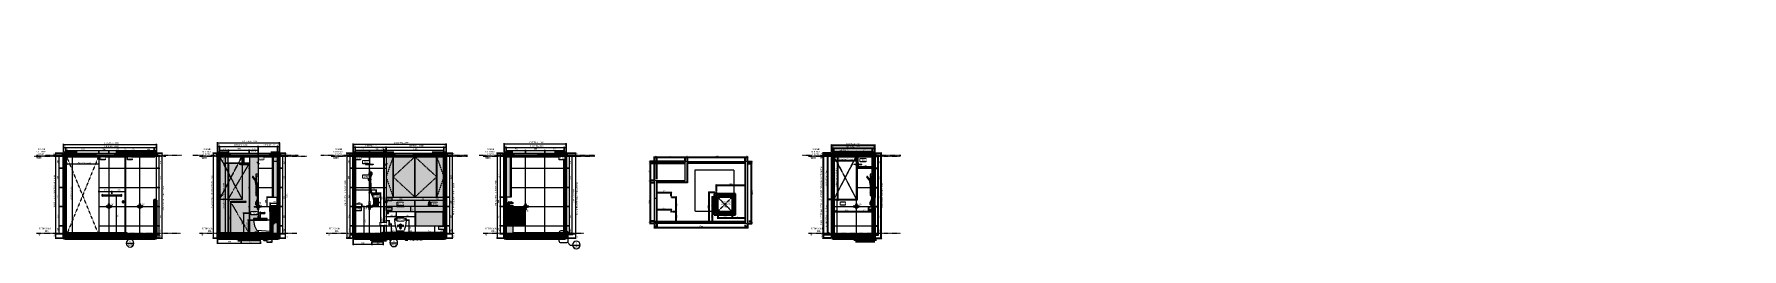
# Model space of a CAD drawing. Header units: millimetres. Extents: x -3813 to 49427, y -492 to 6205.
import ezdxf

# ---------------------------------------------------------------- set-up
doc = ezdxf.new("R2010")
doc.units = ezdxf.units.MM
for name, pattern in [('Centre', [30, 12, -6, 6, -6]), ('Dash', [6, 3, -3]), ('Dash1', [12, 6, -6]), ('Elevation Swings', [3, 2, -1]), ('Hidden', [6, 4, -2]), ('Hidden2', [3, 2, -1]), ('Overhead', [4, 2.5, -1.5])]:
    doc.linetypes.add(name, pattern=pattern)
for name, color, linetype, lineweight in [('A-_ANOT----_A', 7, 'Continuous', 9), ('A-_ANOT----_D', 7, 'Continuous', 9), ('A-_ANOT----_D-20', 7, 'Continuous', 9), ('A-_ANOTSYBL_E', 7, 'Continuous', 9), ('A-_ANOTTEXT_T', 7, 'Continuous', 9), ('A-_CEIL----_E', 7, 'Continuous', 18), ('A-_DETA----_E', 8, 'Continuous', 18), ('A-_DETA----_ED', 7, 'Continuous', 18), ('A-_DOOR----_E', 7, 'Continuous', 18), ('A-_FLOR----_E', 7, 'Continuous', 18), ('A-_FLORLEVL_E', 7, 'Continuous', 9), ('A-_FLORPATT_E', 7, 'Continuous', 50), ('A-_FURT----_E', 7, 'Continuous', 18), ('A-_FURT----_H', 7, 'Dash', 18), ('A-_GENM----_M', 7, 'Continuous', 18), ('A-_WALL----_A', 7, 'Continuous', 9), ('A-_WALL----_E', 1, 'Continuous', 18), ('A-_WALL----_H', 1, 'Continuous', 35), ('A-_WIND----_E', 7, 'Continuous', 18), ('A_--------_E-', 8, 'Continuous', 18), ('M-_SANIFIXR_A', 7, 'Continuous', 9), ('M-_SANIFIXR_E', 7, 'Continuous', 18)]:
    doc.layers.add(name, color=color, linetype=linetype, lineweight=lineweight)
doc.styles.add('AMGDT', font='AMGDT___.ttf', dxfattribs={"height": 50})
doc.styles.add('Arial', font='arial.ttf', dxfattribs={"width": 0.8, "height": 50})
doc.styles.add('Arial_1', font='arial.ttf', dxfattribs={"width": 0.8, "height": 40})
doc.styles.add('Arial_10', font='arial.ttf', dxfattribs={"width": 0.8, "height": 100})
doc.styles.add('Arial_2', font='arial.ttf', dxfattribs={"height": 60})
doc.styles.add('Arial_5', font='arial.ttf', dxfattribs={"width": 0.8, "height": 45})
doc.dimstyles.new('BSS_Diagonal_2_0mm_Arial_Left', dxfattribs={"dimscale": 304.8, "dimtxt": 40.810376, "dimasz": 0.065617, "dimexe": 0.065617, "dimexo": 0.065617, "dimgap": 0.045932, "dimtad": 1, "dimdec": 0, "dimzin": 0, "dimdsep": 46, "dimtxsty": 'Arial_1', "dimblk1": 'OBLIQUE', "dimblk2": 'OBLIQUE', "dimsah": 1, "dimcen": 0.09, "dimdle": 0.065617, "dimazin": 0, "dimtfac": 1, "dimtdec": 4, "dimtix": 1, "dimtmove": 0, "dimatfit": 3, "dimfxl": 1, "dimtvp": 1, "dimtolj": 1, "dimtzin": 0, "dimarcsym": 2})
doc.dimstyles.new('BSS_Diagonal_2_0mm_Arial_Left_1', dxfattribs={"dimscale": 304.8, "dimtxt": 40.810376, "dimasz": 0.065617, "dimexe": 0.065617, "dimexo": 0.065617, "dimgap": 0.045932, "dimtad": 1, "dimdec": 0, "dimzin": 0, "dimdsep": 46, "dimtxsty": 'Arial_1', "dimblk1": 'OBLIQUE', "dimblk2": 'OBLIQUE', "dimsah": 1, "dimcen": 0.09, "dimdle": 0.065617, "dimazin": 0, "dimtfac": 1, "dimtdec": 4, "dimtix": 1, "dimtmove": 1, "dimatfit": 3, "dimfxl": 1, "dimtvp": 1, "dimtolj": 1, "dimtzin": 0, "dimarcsym": 2})
doc.dimstyles.new('BSS_Diagonal_2_0mm_Arial_Right', dxfattribs={"dimscale": 304.8, "dimtxt": 40.810376, "dimasz": 0.065617, "dimexe": 0.065617, "dimexo": 0.065617, "dimgap": 0.045932, "dimtad": 1, "dimdec": 0, "dimzin": 0, "dimdsep": 46, "dimtxsty": 'Arial_1', "dimblk1": 'OBLIQUE', "dimblk2": 'OBLIQUE', "dimsah": 1, "dimcen": 0.09, "dimdle": 0.065617, "dimazin": 0, "dimtfac": 1, "dimtdec": 4, "dimtix": 1, "dimtmove": 0, "dimatfit": 3, "dimfxl": 1, "dimtvp": 1, "dimtolj": 1, "dimtzin": 0, "dimarcsym": 2})
doc.dimstyles.new('BSS_Diagonal_2_5mm_Arial_Left', dxfattribs={"dimscale": 304.8, "dimtxt": 51.01297, "dimasz": 0.065617, "dimexe": 0.065617, "dimexo": 0.065617, "dimgap": 0.065617, "dimtad": 1, "dimdec": 0, "dimzin": 0, "dimdsep": 46, "dimtxsty": 'Arial', "dimblk1": 'OBLIQUE', "dimblk2": 'OBLIQUE', "dimsah": 1, "dimcen": 0.09, "dimdle": 0.065617, "dimazin": 0, "dimtfac": 1, "dimtdec": 4, "dimtix": 1, "dimtmove": 0, "dimatfit": 3, "dimfxl": 1, "dimtvp": 1, "dimtolj": 1, "dimtzin": 0, "dimarcsym": 2})
doc.dimstyles.new('BSS_Diagonal_2_5mm_Arial_Left_1', dxfattribs={"dimscale": 304.8, "dimtxt": 51.01297, "dimasz": 0.065617, "dimexe": 0.065617, "dimexo": 0.065617, "dimgap": 0.065617, "dimtad": 1, "dimdec": 0, "dimzin": 0, "dimdsep": 46, "dimtxsty": 'Arial', "dimblk1": 'OBLIQUE', "dimblk2": 'OBLIQUE', "dimsah": 1, "dimcen": 0.09, "dimdle": 0.065617, "dimazin": 0, "dimtfac": 1, "dimtdec": 4, "dimtix": 1, "dimtmove": 1, "dimatfit": 3, "dimfxl": 1, "dimtvp": 1, "dimtolj": 1, "dimtzin": 0, "dimarcsym": 2})
pattern_1 = [(0, (7243.45, 225), (0, 600), []), (90, (7243.45, 225), (-600, 4e-14), [])]
pattern_2 = [(45, (-1464.525, 0), (-7.07107, 7.07107), [])]
pattern_3 = [(45, (198.498, 0), (-7.07107, 7.07107), [])]
pattern_4 = [(45, (-48.321, 0), (-7.07107, 7.07107), [])]
pattern_5 = [(45, (-107.99, 0), (-7.07107, 7.07107), [])]
pattern_6 = [(45, (-249.4, 0), (-7.07107, 7.07107), [])]

msp = doc.modelspace()

# ---------------------------------------------------------------- texts
at = {"layer": 'A-_ANOTSYBL_E', "char_height": 60, "attachment_point": 1, "style": 'Arial_2'}
for s, insert, width in [('A88', (-898.8, -340.5), 184.388), ('6', (-847.5, -233.5), 57.721), ('A88', (7322.7, -327.9), 184.388), ('6', (7373.9, -220.9), 57.721), ('A88', (13015.6, -397), 184.388), ('7', (13066.9, -290), 57.721)]:
    msp.add_mtext(s, dxfattribs=dict(at, insert=insert, width=width))
at = {"layer": 'A-_ANOTTEXT_T', "attachment_point": 1}
for s, insert, char_height, width, style in [('^I', (29343.4, 6204.5), 45, 54.515, 'Arial_5'), ('^I', (28810.3, 5735.1), 45, 84.979, 'Arial_5'), ('^I', (28818.2, 5335.1), 45, 75.359, 'Arial_5'), ('^I', (29143.7, 5004.5), 45, 296.624, 'Arial_5'), ('^I', (28850, 4604.5), 45, 36.878, 'Arial_5'), ('^I', (49427.4, 2358.9), 100, 503.46, 'Arial_10'), ('QZ03', (6236, 768), 40, 137.249, 'Arial_1'), ('450 x 450', (17600, 1003.2), 50, 295.021, 'Arial'), ('ACCESS ', (17607.4, 923.8), 50, 296.304, 'Arial'), ('PANEL', (17630.7, 844.4), 50, 220.624, 'Arial'), ('^I', (48967, 911.7), 100, 445.738, 'Arial_10'), ('Logo', (3473.3, -216.4), 40, 123.139, 'Arial_1'), ('WEEP HOLE', (7882.3, -195.5), 50, 404.05, 'Arial')]:
    msp.add_mtext(s, dxfattribs=dict(at, insert=insert, char_height=char_height, width=width, style=style))
at = {"layer": 'A-_FLORLEVL_E', "char_height": 50, "width": 347.612, "attachment_point": 1, "style": 'Arial', "bg_fill": 3, "box_fill_scale": 1.25, "bg_fill_color": 9, "bg_fill_true_color": 13158600, "bg_fill_transparency": 0}
for insert in [(-3666, 163.7), (5372.4, 163.7), (20401.7, 163.7)]:
    msp.add_mtext('BEDROOM', dxfattribs=dict(at, insert=insert))

# ---------------------------------------------------------------- blocks, each defined once
blk = doc.blocks.new('BSS_DR_ST Opening - 1000 x 2445mm-1428556-ELEVATION A')
at = {"layer": 'A-_DOOR----_E', "linetype": 'Dash1'}
for p, q in [((-1818.404908, 0), (-2800, 2400)), ((-1800, 2400), (-2781.595092, 0))]:
    blk.add_line(p, q, dxfattribs=at)
blk = doc.blocks.new('BSS_DR_ST Opening - 1000 x 2445mm-1428558-ELEVATION A')
at = {"layer": 'A-_DOOR----_E', "linetype": 'Dash1'}
for p, q in [((-1818.404908, 0), (-2800, 2400)), ((-1800, 2400), (-2781.595092, 0))]:
    blk.add_line(p, q, dxfattribs=at)
blk = doc.blocks.new('BSS_Shower Door Hand Rail - BSS_Shower Door Hand Rail-1428563-ELEVATION A')
at = {"layer": 'A-_GENM----_M'}
for points in [[(-1038, 962), (-1029, 966), (-1025, 975), (-1029, 984), (-1038, 987), (-1046, 984), (-1050, 975), (-1046, 966)], [(-1014, 975), (-1008, 975), (-1008, 987), (-1015, 987), (-1028, 987), (-1033, 987), (-1035, 987), (-1037, 987), (-1032, 986), (-1031, 985), (-1029, 984), (-1028, 983), (-1027, 981), (-1025, 978), (-1025, 975), (-1015, 975)], [(-1008, 962), (-1008, 975), (-1025, 975), (-1025, 972), (-1027, 969), (-1029, 966), (-1031, 964), (-1037, 963), (-1032, 963), (-1023, 962), (-1009, 963)], [(-980, 975), (-980, 987), (-1008, 987), (-1008, 975), (-980, 975)], [(-1004, 962), (-980, 962), (-980, 975), (-1008, 975), (-1008, 962)]]:
    blk.add_hatch(color=256, dxfattribs=at).paths.add_polyline_path(points)
for p, q in [((-980, 987), (-1008, 987)), ((-1008, 962), (-980, 962))]:
    blk.add_line(p, q, dxfattribs=at)
at = {"layer": 'A-_GENM----_M', "flags": 128}
for points in [[(-1050, 975), (-1050, 975), (-1050, 976), (-1050, 976), (-1050, 977), (-1050, 977), (-1050, 978), (-1050, 978), (-1049, 979), (-1049, 979), (-1049, 980), (-1049, 980), (-1049, 981), (-1048, 981), (-1048, 982), (-1048, 982), (-1048, 982), (-1047, 983), (-1047, 983), (-1047, 984), (-1046, 984), (-1046, 984), (-1045, 985), (-1045, 985), (-1045, 985), (-1044, 986), (-1044, 986), (-1043, 986), (-1043, 986), (-1042, 986), (-1042, 987), (-1042, 987), (-1041, 987), (-1041, 987), (-1040, 987), (-1040, 987), (-1039, 987), (-1039, 987), (-1038, 987), (-1038, 987), (-1038, 987)], [(-1038, 962), (-1038, 962), (-1038, 963), (-1039, 963), (-1039, 963), (-1040, 963), (-1040, 963), (-1041, 963), (-1041, 963), (-1042, 963), (-1042, 963), (-1043, 964), (-1043, 964), (-1044, 964), (-1044, 964), (-1045, 965), (-1045, 965), (-1045, 965), (-1046, 966), (-1046, 966), (-1046, 966), (-1047, 967), (-1047, 967), (-1047, 967), (-1048, 968), (-1048, 968), (-1048, 969), (-1049, 969), (-1049, 970), (-1049, 970), (-1049, 970), (-1049, 971), (-1049, 971), (-1050, 972), (-1050, 972), (-1050, 973), (-1050, 973), (-1050, 974), (-1050, 974), (-1050, 975), (-1050, 975)], [(-1037, 987), (-1037, 987), (-1037, 987), (-1037, 987), (-1037, 987), (-1037, 987), (-1036, 987), (-1036, 987), (-1036, 987), (-1035, 987), (-1035, 987), (-1034, 987), (-1034, 987), (-1033, 987), (-1032, 987), (-1032, 987), (-1031, 987), (-1030, 987), (-1029, 987), (-1028, 987), (-1028, 987), (-1027, 987), (-1026, 987), (-1025, 987), (-1024, 987), (-1023, 987), (-1022, 987), (-1021, 987), (-1019, 987), (-1018, 987), (-1017, 987), (-1016, 987), (-1015, 987), (-1014, 987), (-1013, 987), (-1011, 987), (-1010, 987), (-1009, 987), (-1008, 987), (-1008, 987)], [(-1008, 962), (-1009, 962), (-1010, 962), (-1011, 962), (-1012, 962), (-1013, 962), (-1015, 962), (-1016, 962), (-1017, 962), (-1018, 962), (-1019, 962), (-1020, 962), (-1021, 962), (-1022, 962), (-1023, 962), (-1024, 962), (-1025, 962), (-1026, 962), (-1027, 962), (-1028, 962), (-1029, 962), (-1030, 962), (-1031, 962), (-1031, 962), (-1032, 962), (-1033, 962), (-1033, 962), (-1034, 962), (-1035, 962), (-1035, 962), (-1035, 962), (-1036, 962), (-1036, 962), (-1037, 962), (-1037, 962), (-1037, 962), (-1037, 962), (-1037, 962), (-1037, 962), (-1038, 962)]]:
    blk.add_lwpolyline(points, dxfattribs=at)
at = {"layer": 'A-_GENM----_M', "lineweight": 35}
for start, end in [(0, 180), (180, 360)]:
    blk.add_arc((-1038, 975), 12.5, start, end, dxfattribs=at)
blk = doc.blocks.new('BSS_GOMGO_TR_GG-6108-600 - Chrome 000-1428575-ELEVATION A')
at = {"layer": 'A-_GENM----_M'}
h = blk.add_hatch(color=256, dxfattribs=at)
h.paths.add_polyline_path([(-1680, 1150), (-1674, 1151), (-1668, 1153), (-1662, 1157), (-1658, 1163), (-1657, 1165), (-1680, 1165), (-1683, 1166), (-1685, 1166), (-1687, 1168), (-1689, 1170), (-1690, 1172), (-1690, 1175), (-1690, 1178), (-1689, 1180), (-1687, 1182), (-1685, 1184), (-1683, 1185), (-1680, 1185), (-1657, 1185), (-1658, 1188), (-1663, 1193), (-1668, 1197), (-1674, 1199), (-1680, 1200), (-1687, 1199), (-1693, 1197), (-1698, 1193), (-1702, 1188), (-1704, 1181), (-1705, 1175), (-1704, 1169), (-1702, 1163), (-1698, 1157), (-1693, 1153), (-1686, 1151), (-1683, 1150)])
h.paths.add_polyline_path([(-1100, 1150), (-1093, 1151), (-1088, 1153), (-1082, 1157), (-1078, 1163), (-1076, 1169), (-1075, 1175), (-1076, 1181), (-1078, 1188), (-1082, 1193), (-1088, 1197), (-1094, 1199), (-1100, 1200), (-1106, 1199), (-1113, 1197), (-1118, 1193), (-1122, 1188), (-1123, 1185), (-1100, 1185), (-1097, 1185), (-1095, 1184), (-1093, 1182), (-1091, 1180), (-1090, 1178), (-1090, 1175), (-1090, 1172), (-1091, 1170), (-1093, 1168), (-1095, 1166), (-1097, 1165), (-1100, 1165), (-1123, 1165), (-1122, 1163), (-1118, 1157), (-1113, 1153), (-1106, 1151)])
blk.add_hatch(color=256, dxfattribs=at).paths.add_polyline_path([(-1656, 1165), (-1100, 1165), (-1097, 1165), (-1095, 1166), (-1093, 1168), (-1091, 1170), (-1090, 1172), (-1090, 1175), (-1090, 1178), (-1091, 1180), (-1093, 1182), (-1095, 1184), (-1097, 1185), (-1100, 1185), (-1680, 1185), (-1683, 1185), (-1685, 1184), (-1687, 1182), (-1689, 1180), (-1690, 1178), (-1690, 1175), (-1690, 1172), (-1689, 1170), (-1687, 1168), (-1685, 1166), (-1683, 1165), (-1680, 1165), (-1658, 1165)])
for p, q in [((-1100, 1185), (-1680, 1185)), ((-1680, 1165), (-1100, 1165))]:
    blk.add_line(p, q, dxfattribs=at)
for centre, start, end in [((-1680, 1175), 23.7806, 180), ((-1680, 1175), 180, 336.2194), ((-1100, 1175), 0, 156.2524), ((-1100, 1175), 203.7476, 0)]:
    blk.add_arc(centre, 25, start, end, dxfattribs=at)
for points, knots in [([(-1680, 1185), (-1681, 1185), (-1682, 1185), (-1684, 1184), (-1685, 1184), (-1686, 1183), (-1686, 1183), (-1687, 1182), (-1688, 1182), (-1688, 1181), (-1689, 1180), (-1689, 1179), (-1690, 1177), (-1690, 1175), (-1690, 1173), (-1689, 1171), (-1689, 1170), (-1688, 1169), (-1688, 1168), (-1687, 1168), (-1686, 1167), (-1685, 1166), (-1684, 1166), (-1684, 1166), (-1682, 1165), (-1681, 1165), (-1680, 1165)], [0, 0, 0, 0, 0.083333, 0.125, 0.166667, 0.1875, 0.208333, 0.25, 0.270833, 0.291667, 0.333333, 0.375, 0.416667, 0.5, 0.583333, 0.625, 0.666667, 0.708333, 0.729167, 0.75, 0.791667, 0.833333, 0.854167, 0.875, 0.916667, 1, 1, 1, 1]), ([(-1100, 1165), (-1099, 1165), (-1098, 1165), (-1096, 1166), (-1095, 1166), (-1094, 1167), (-1094, 1167), (-1093, 1168), (-1092, 1168), (-1092, 1169), (-1091, 1170), (-1091, 1171), (-1090, 1173), (-1090, 1175), (-1090, 1177), (-1091, 1179), (-1091, 1180), (-1092, 1181), (-1092, 1182), (-1093, 1182), (-1094, 1183), (-1094, 1183), (-1095, 1184), (-1096, 1184), (-1098, 1185), (-1099, 1185), (-1100, 1185)], [-1, -1, -1, -1, -0.916667, -0.875, -0.833333, -0.8125, -0.791667, -0.75, -0.729167, -0.708333, -0.666667, -0.625, -0.583333, -0.5, -0.416667, -0.375, -0.333333, -0.291667, -0.270833, -0.25, -0.208333, -0.1875, -0.166667, -0.125, -0.083333, 0, 0, 0, 0])]:
    blk.add_open_spline(points, degree=3, knots=knots, dxfattribs=at)
blk = doc.blocks.new('BSS_Shower Glass Door - 650_2200-1428577-ELEVATION A')
at = {"layer": 'A-_DOOR----_E'}
blk.add_hatch(color=256, dxfattribs=at).paths.add_polyline_path([(-965, -20), (-965, 2180), (-975, 2180), (-975, -20)])
at = {"layer": 'A-_DOOR----_E', "lineweight": 25}
for p, q in [((-965, 2180), (-975, 2180)), ((-975, -20), (-965, -20))]:
    blk.add_line(p, q, dxfattribs=at)
blk = doc.blocks.new('BSS_Ceiling Access Panel - 450 x 450MM-1428569-ELEVATION A')
at = {"layer": 'A-_GENM----_M', "lineweight": 35}
for p, q in [((-2525, 2409), (-2525, 2400)), ((-2462.216667, 2409), (-2525, 2409)), ((-2525, 2400), (-2420, 2400)), ((-2480, 2460), (-2480, 2410)), ((-2455, 2460), (-2480, 2460)), ((-2480, 2410), (-2455, 2410)), ((-2479.2, 2410.8), (-2479.2, 2459.2)), ((-2479.2, 2459.2), (-2455, 2459.2)), ((-2455, 2410.8), (-2479.2, 2410.8)), ((-2447.05, 2422), (-2462.216667, 2409)), ((-2455, 2459.2), (-2455, 2460)), ((-2455, 2410), (-2455, 2410.8)), ((-2433, 2422), (-2447.05, 2422)), ((-2433, 2414), (-2433, 2422)), ((-2420, 2414), (-2433, 2414)), ((-2419.8, 2422), (-2432.8, 2422)), ((-2432.8, 2422), (-2432.8, 2414.2)), ((-2432.8, 2414.2), (-2419.8, 2414.2)), ((-2420, 2400), (-2420, 2414)), ((-2419.8, 2414.2), (-2419.8, 2400)), ((-2419.8, 2400), (-1970.2, 2400)), ((-2408.345095, 2410.59381), (-2417.008459, 2421.252009)), ((-1984.819269, 2409), (-2405.180731, 2409)), ((-1972.991541, 2421.252009), (-1981.654905, 2410.59381)), ((-1957.2, 2422), (-1970.2, 2422)), ((-1970.2, 2400), (-1970.2, 2414.2)), ((-1970.2, 2414.2), (-1957.2, 2414.2)), ((-1957, 2414), (-1970, 2414)), ((-1970, 2414), (-1970, 2400)), ((-1970, 2400), (-1865, 2400)), ((-1957.2, 2414.2), (-1957.2, 2422)), ((-1942.95, 2422), (-1957, 2422)), ((-1957, 2422), (-1957, 2414)), ((-1927.783333, 2409), (-1942.95, 2422)), ((-1910, 2460), (-1935, 2460)), ((-1935, 2460), (-1935, 2459.2)), ((-1935, 2459.2), (-1910.8, 2459.2)), ((-1910.8, 2410.8), (-1935, 2410.8)), ((-1935, 2410.8), (-1935, 2410)), ((-1935, 2410), (-1910, 2410)), ((-1865, 2409), (-1927.783333, 2409)), ((-1910.8, 2459.2), (-1910.8, 2410.8)), ((-1910, 2410), (-1910, 2460)), ((-1865, 2400), (-1865, 2409))]:
    blk.add_line(p, q, dxfattribs=at)
for centre, radius, start, end in [((-2420.001081, 2415.666471), 6.33672, 61.818457, 88.181543), ((-2404.209283, 2414.866904), 5.946787, 225.935314, 260.598208), ((-1985.790717, 2414.866904), 5.946787, 279.401792, 314.064686), ((-1969.998919, 2415.666471), 6.33672, 91.818457, 118.181543)]:
    blk.add_arc(centre, radius, start, end, dxfattribs=at)
blk = doc.blocks.new('THRESHOLD - THRESHOLD-1459126-ELEVATION A')
at = {"layer": 'A-_FLOR----_E'}
blk.add_hatch(color=256, dxfattribs=at).paths.add_polyline_path([(-1750, -25), (-1750, 0), (-2830, 0), (-2830, -25), (-1800, -25)])
for p in [(-2830, 0), (-1750, -25)]:
    blk.add_line(p, (-1750, 0), dxfattribs=at)
blk = doc.blocks.new('Shower Ledge1 - Shower Ledge-1428297-ELEVATION B')
at = {"layer": 'A-_GENM----_M'}
for p, q in [((1449.998885, 825), (1539.590598, 825)), ((1449.998885, 825), (1449.998885, 813)), ((1569.998885, 813), (1449.998885, 813)), ((1555.467115, 825), (1569.998885, 825))]:
    blk.add_line(p, q, dxfattribs=at)
blk = doc.blocks.new('BSS_TECE_CHAIR BRACKET_9370228 - BSS_TECE_CHAIR BRACKET_9370228-1428561-ELEVATION B')
at = {"layer": 'A-_FURT----_E'}
h = blk.add_hatch(color=256, dxfattribs=at)
h.paths.add_polyline_path([(2042, 282), (2042, 290), (2035, 290), (2035, 282), (2041, 282)])
h.paths.add_polyline_path([(1990, 282), (1990, 290), (1970, 290), (1970, 282), (1982, 282)])
h = blk.add_hatch(color=256, dxfattribs=at)
h.paths.add_polyline_path([(1970, 275), (1990, 275), (1990, 282), (1970, 282), (1970, 275)])
h.paths.add_polyline_path([(2035, 275), (2042, 275), (2042, 282), (2035, 282), (2035, 275)])
h = blk.add_hatch(color=256, dxfattribs=at)
h.paths.add_polyline_path([(1992, -40), (2035, -40), (2035, 384), (1990, 384), (1990, -40)])
h.paths.add_polyline_path([(2012, 354), (2010, 354), (2007, 355), (2005, 357), (2004, 359), (2003, 361), (2002, 364), (2003, 367), (2004, 369), (2005, 371), (2007, 373), (2010, 374), (2012, 374), (2015, 374), (2017, 373), (2020, 371), (2021, 369), (2022, 367), (2022, 364), (2022, 361), (2021, 359), (2020, 357), (2017, 355), (2015, 354)])
for points in [[(2120, 334), (2120, 335), (2035, 335), (2035, 334), (2110, 334)], [(2074, 331), (2120, 332), (2120, 334), (2035, 334), (2035, 331), (2072, 331)], [(2170, 324), (2170, 384), (2040, 384), (2040, 383), (2169, 383), (2169, 324)], [(2041, 354), (2169, 354), (2169, 383), (2040, 383), (2040, 354)], [(2037, -45), (2037, -40), (1987, -40), (1987, -45), (2002, -45)]]:
    blk.add_hatch(color=256, dxfattribs=at).paths.add_polyline_path(points)
h = blk.add_hatch(color=256, dxfattribs=at)
h.paths.add_polyline_path([(2155, 334), (2169, 334), (2169, 335), (2166, 335), (2161, 335), (2156, 335), (2120, 335), (2120, 334), (2152, 334)])
h.paths.add_polyline_path([(2171, 334), (2172, 334), (2171, 335), (2170, 335), (2170, 334)])
h = blk.add_hatch(color=256, dxfattribs=at)
h.paths.add_polyline_path([(2120, 331), (2169, 332), (2169, 334), (2120, 334), (2120, 331)])
h.paths.add_polyline_path([(2170, 332), (2171, 332), (2172, 334), (2170, 334), (2170, 332)])
for p, q in [((1990, 290), (1970, 290)), ((1970, 275), (1990, 275)), ((1990, 384), (2035, 384)), ((1990, 384), (1990, -40)), ((2035, -40), (2035, 384)), ((2120, 335), (2035, 335)), ((2035, 331), (2120, 331)), ((2042, 290), (2035, 290)), ((2035, 275), (2042, 275)), ((2040, 383), (2040, 384)), ((2040, 384), (2170, 384)), ((2040, 354), (2040, 383)), ((2040, 383), (2169, 383)), ((2040, 354), (2169, 354)), ((2042, 290), (2042, 282)), ((2042, 282), (2042, 275)), ((2169, 383), (2169, 324)), ((2169, 324), (2170, 324)), ((2170, 384), (2170, 324)), ((1987, -40), (2037, -40)), ((1987, -40), (1987, -45)), ((2037, -45), (2037, -40))]:
    blk.add_line(p, q, dxfattribs=at)
at = {"layer": 'A-_FURT----_E', "flags": 128}
for points in [[(2120, 335), (2122, 335), (2124, 335), (2126, 335), (2128, 335), (2130, 335), (2132, 335), (2134, 335), (2136, 335), (2138, 335), (2139, 335), (2141, 335), (2143, 335), (2145, 335), (2147, 335), (2148, 335), (2150, 335), (2151, 335), (2153, 335), (2154, 335), (2156, 335), (2157, 335), (2159, 335), (2160, 335), (2161, 335), (2162, 335), (2163, 335), (2164, 335), (2165, 335), (2166, 335), (2167, 335), (2167, 335), (2168, 335), (2168, 335), (2169, 335)], [(2169, 335), (2169, 335), (2168, 335), (2167, 335), (2167, 335), (2166, 335), (2165, 335), (2164, 335), (2163, 335), (2162, 335), (2161, 335), (2160, 335), (2159, 335), (2158, 335), (2156, 335), (2155, 335), (2153, 335), (2152, 335), (2150, 335), (2149, 335), (2147, 335), (2145, 335), (2144, 335), (2142, 335), (2140, 335), (2138, 335), (2136, 335), (2134, 335), (2132, 335), (2130, 335), (2128, 335), (2127, 335), (2125, 335), (2123, 335), (2121, 335), (2120, 335)], [(2120, 331), (2122, 331), (2124, 331), (2126, 331), (2128, 331), (2130, 331), (2132, 331), (2134, 331), (2136, 331), (2138, 331), (2139, 331), (2141, 331), (2143, 331), (2145, 331), (2147, 331), (2148, 331), (2150, 331), (2151, 331), (2153, 331), (2154, 331), (2156, 331), (2157, 331), (2159, 331), (2160, 331), (2161, 331), (2162, 331), (2163, 331), (2164, 331), (2165, 331), (2166, 331), (2167, 331), (2167, 331), (2168, 331), (2168, 331), (2169, 331)], [(2169, 331), (2169, 331), (2168, 331), (2167, 331), (2167, 331), (2166, 331), (2165, 331), (2164, 331), (2163, 331), (2162, 331), (2161, 331), (2160, 331), (2159, 331), (2158, 331), (2156, 331), (2155, 331), (2153, 331), (2152, 331), (2150, 331), (2149, 331), (2147, 331), (2145, 331), (2144, 331), (2142, 331), (2140, 331), (2138, 331), (2136, 331), (2134, 331), (2132, 331), (2130, 331), (2128, 331), (2127, 331), (2125, 331), (2123, 331), (2121, 331), (2120, 331)], [(2170, 335), (2170, 335), (2170, 335), (2170, 335), (2170, 335), (2170, 335), (2170, 335), (2171, 335), (2171, 335), (2171, 335), (2171, 335), (2171, 335), (2171, 335), (2171, 335), (2171, 335), (2171, 335), (2171, 335), (2171, 335), (2171, 335), (2171, 335), (2171, 335), (2171, 335), (2172, 335), (2172, 335), (2172, 335), (2172, 335), (2172, 335), (2172, 334), (2172, 334), (2172, 334), (2172, 334), (2172, 334), (2172, 334), (2172, 334), (2172, 334), (2172, 334), (2172, 334), (2172, 334), (2172, 334), (2172, 334), (2172, 334)], [(2172, 334), (2172, 333), (2172, 333), (2172, 333), (2172, 333), (2172, 333), (2172, 333), (2172, 333), (2172, 333), (2172, 333), (2172, 333), (2172, 333), (2172, 333), (2172, 333), (2172, 332), (2172, 332), (2172, 332), (2172, 332), (2172, 332), (2171, 332), (2171, 332), (2171, 332), (2171, 332), (2171, 332), (2171, 332), (2171, 332), (2171, 332), (2171, 332), (2171, 332), (2171, 332), (2171, 332), (2171, 332), (2171, 332), (2170, 332), (2170, 332), (2170, 332), (2170, 331), (2170, 331), (2170, 331), (2170, 331), (2170, 331)]]:
    blk.add_lwpolyline(points, dxfattribs=at)
at = {"layer": 'A-_FURT----_E'}
for start, end in [(0, 180), (180, 0)]:
    blk.add_arc((2012, 364), 10, start, end, dxfattribs=at)
blk = doc.blocks.new('BSS_TECE_CONCEALED CISTERN_9370224 - BSS_TECE_CONCEALED CISTERN_9370224-1428562-ELEVATION B')
at = {"layer": 'M-_SANIFIXR_E'}
for points in [[(2164, 775), (2164, 780), (2034, 780), (2034, 775), (2120, 775)], [(2041, 770), (2164, 770), (2164, 775), (2034, 775), (2034, 770)], [(2091, 739), (2164, 739), (2164, 770), (2034, 770), (2034, 739), (2081, 739)], [(2160, 619), (2164, 619), (2164, 663), (2034, 663), (2034, 619), (2120, 619)], [(2041, 513), (2164, 513), (2164, 619), (2034, 619), (2034, 513)], [(2096, 710), (2099, 710), (2101, 711), (2103, 713), (2105, 715), (2106, 717), (2106, 720), (2106, 723), (2105, 725), (2103, 727), (2101, 729), (2098, 730), (2096, 730), (2094, 730), (2091, 729), (2089, 727), (2088, 725), (2087, 723), (2086, 720), (2087, 717), (2088, 715), (2089, 713), (2091, 711), (2094, 710)], [(2170, 619), (2170, 663), (2164, 663), (2164, 619)], [(1970, 290), (1990, 290), (1990, 327), (1970, 327), (1970, 291)], [(2034, 491), (2034, 492), (2033, 492), (2033, 491)], [(2034, 485), (2034, 491), (2033, 491), (2033, 485)], [(2033, 441), (2034, 441), (2034, 485), (2033, 485), (2033, 469)], [(2034, 440), (2034, 441), (2033, 441), (2033, 440)], [(2041, 469), (2164, 469), (2164, 513), (2034, 513), (2034, 469)], [(2164, 420), (2164, 469), (2034, 469), (2034, 420), (2120, 420)], [(2120, 397), (2164, 397), (2164, 420), (2034, 420), (2034, 397), (2114, 397)], [(2040, 382), (2040, 384), (2082, 384), (2082, 397), (2037, 397), (2037, 382), (2039, 382)], [(2040, 381), (2040, 382), (2037, 382), (2039, 382)], [(2121, 384), (2127, 384), (2127, 397), (2082, 397), (2082, 384), (2120, 384)], [(2170, 469), (2170, 513), (2164, 513), (2164, 469)]]:
    blk.add_hatch(color=256, dxfattribs=at).paths.add_polyline_path(points)
h = blk.add_hatch(color=256, dxfattribs=at)
h.paths.add_polyline_path([(2120, 663), (2164, 663), (2164, 739), (2034, 739), (2034, 663), (2041, 663)])
h.paths.add_polyline_path([(2096, 710), (2094, 710), (2091, 711), (2089, 713), (2088, 715), (2087, 717), (2086, 720), (2087, 723), (2088, 725), (2089, 727), (2091, 729), (2094, 730), (2096, 730), (2099, 730), (2101, 729), (2103, 727), (2105, 725), (2106, 723), (2106, 720), (2106, 717), (2105, 715), (2103, 713), (2101, 711), (2099, 710)])
h = blk.add_hatch(color=256, dxfattribs=at)
h.paths.add_polyline_path([(2042, 288), (2046, 288), (2059, 292), (2071, 299), (2082, 308), (2090, 318), (2097, 331), (2097, 332), (2048, 332), (2046, 331), (2040, 328), (2035, 327), (2035, 290), (2042, 290), (2042, 288)])
h.paths.add_polyline_path([(2057, 336), (2098, 336), (2101, 343), (2102, 354), (2062, 354), (2061, 349), (2058, 342), (2053, 336), (2057, 336)])
for p, q in [((2164, 780), (2034, 780)), ((2034, 775), (2034, 780)), ((2034, 770), (2034, 775)), ((2034, 740), (2034, 770)), ((2164, 770), (2034, 770)), ((2034, 663), (2034, 739)), ((2164, 739), (2034, 739)), ((2034, 619), (2034, 663)), ((2164, 663), (2034, 663)), ((2034, 513), (2034, 619)), ((2164, 619), (2034, 619)), ((2164, 780), (2164, 775)), ((2164, 775), (2164, 770)), ((2164, 770), (2164, 740)), ((2164, 739), (2164, 663)), ((2164, 619), (2164, 663)), ((2170, 663), (2164, 663)), ((2164, 619), (2164, 513)), ((2164, 619), (2170, 619)), ((2170, 663), (2170, 619)), ((1990, 327), (1970, 327)), ((2033, 491), (2033, 492)), ((2033, 492), (2034, 492)), ((2033, 485), (2033, 491)), ((2033, 491), (2034, 491)), ((2033, 441), (2033, 485)), ((2033, 485), (2034, 485)), ((2034, 441), (2033, 441)), ((2033, 440), (2033, 441)), ((2033, 440), (2034, 440)), ((2034, 469), (2034, 513)), ((2164, 513), (2034, 513)), ((2034, 420), (2034, 469)), ((2164, 469), (2034, 469)), ((2034, 397), (2034, 420)), ((2034, 397), (2164, 397)), ((2037, 397), (2037, 382)), ((2040, 382), (2037, 382)), ((2127, 384), (2127, 397)), ((2164, 469), (2164, 513)), ((2170, 513), (2164, 513)), ((2164, 469), (2164, 420)), ((2164, 469), (2170, 469)), ((2164, 420), (2164, 397)), ((2170, 513), (2170, 469))]:
    blk.add_line(p, q, dxfattribs=at)
at = {"layer": 'M-_SANIFIXR_E', "flags": 128}
for points in [[(2048, 332), (2047, 331), (2046, 331), (2045, 330), (2044, 329), (2043, 329), (2042, 329), (2041, 328), (2039, 328), (2038, 328), (2037, 327), (2036, 327), (2035, 327)], [(2040, 381), (2038, 382), (2037, 382)], [(2042, 288), (2043, 288), (2046, 288), (2049, 289), (2051, 290), (2054, 291), (2057, 291), (2059, 293), (2062, 294), (2064, 295), (2067, 296), (2069, 298), (2072, 299), (2074, 301), (2076, 303), (2078, 304), (2080, 306), (2082, 308), (2084, 310), (2086, 312), (2088, 315), (2089, 317), (2091, 319), (2092, 322), (2094, 324), (2095, 327), (2096, 329), (2097, 332)], [(2062, 354), (2062, 353), (2062, 352), (2061, 351), (2061, 350), (2061, 349), (2060, 348), (2060, 346), (2060, 345), (2059, 344), (2059, 343), (2058, 342), (2057, 341), (2057, 340), (2056, 339), (2055, 338), (2055, 337), (2054, 336), (2053, 336)], [(2099, 335), (2099, 337), (2100, 340), (2100, 342), (2101, 345), (2101, 348), (2102, 351), (2102, 353), (2102, 354)]]:
    blk.add_lwpolyline(points, dxfattribs=at)
at = {"layer": 'M-_SANIFIXR_E'}
for start, end in [(0, 180), (180, 0)]:
    blk.add_arc((2096, 720), 10, start, end, dxfattribs=at)
blk = doc.blocks.new('BSS_Shower Door Hand Rail - BSS_Shower Door Hand Rail-1428563-ELEVATION B')
at = {"layer": 'A-_GENM----_M'}
for points in [[(757, 960), (761, 961), (766, 962), (757, 963), (754, 963), (751, 965), (749, 966), (746, 969), (745, 972), (745, 975), (745, 978), (747, 981), (749, 984), (752, 986), (754, 987), (758, 987), (759, 987), (765, 987), (765, 988), (765, 988), (761, 989), (757, 990), (754, 989), (750, 988), (747, 985), (745, 982), (743, 979), (742, 975), (743, 971), (745, 967), (747, 964), (750, 962), (754, 961)], [(757, 962), (759, 963), (764, 962), (787, 962), (787, 975), (745, 975), (746, 972), (747, 969), (749, 966), (751, 964), (754, 963), (757, 962)], [(1152, 975), (1152, 987), (787, 987), (787, 975), (1136, 975)], [(1109, 962), (1152, 962), (1152, 975), (787, 975), (787, 962), (1096, 962)], [(1183, 975), (1195, 975), (1194, 979), (1193, 982), (1191, 984), (1188, 986), (1185, 987), (1182, 987), (1179, 987), (1178, 987), (1166, 987), (1155, 987), (1152, 987), (1152, 975), (1182, 975)], [(1152, 962), (1156, 963), (1168, 962), (1184, 963), (1186, 963), (1189, 965), (1191, 966), (1194, 969), (1195, 972), (1195, 975), (1152, 975), (1152, 963)], [(1182, 960), (1186, 961), (1190, 962), (1194, 965), (1195, 967), (1197, 972), (1197, 975), (1197, 979), (1195, 982), (1193, 986), (1190, 988), (1186, 989), (1182, 990), (1178, 989), (1174, 987), (1174, 987), (1179, 987), (1180, 987), (1186, 987), (1189, 986), (1192, 983), (1194, 981), (1195, 978), (1195, 975), (1194, 972), (1193, 968), (1191, 966), (1189, 964), (1186, 963), (1182, 963), (1177, 963), (1174, 962), (1175, 962), (1179, 961)]]:
    blk.add_hatch(color=256, dxfattribs=at).paths.add_polyline_path(points)
h = blk.add_hatch(color=256, dxfattribs=at)
h.paths.add_polyline_path([(761, 987), (761, 987), (760, 987)])
h.paths.add_polyline_path([(781, 975), (787, 975), (787, 987), (765, 987), (762, 987), (759, 987), (757, 987), (754, 987), (751, 986), (748, 983), (746, 981), (745, 978), (745, 975), (781, 975)])
for p, q in [((1152, 987), (787, 987)), ((787, 962), (1152, 962))]:
    blk.add_line(p, q, dxfattribs=at)
at = {"layer": 'A-_GENM----_M', "flags": 128}
for points in [[(787, 987), (786, 987), (785, 987), (784, 987), (783, 987), (782, 987), (780, 987), (779, 987), (778, 987), (777, 987), (776, 987), (775, 987), (774, 987), (773, 987), (772, 987), (771, 987), (770, 987), (769, 987), (768, 987), (767, 987), (766, 987), (765, 987), (764, 987), (764, 987), (763, 987), (762, 987), (762, 987), (761, 987), (760, 987), (760, 987), (760, 987), (759, 987), (759, 987), (758, 987), (758, 987), (758, 987), (758, 987), (758, 987), (758, 987), (757, 987), (757, 987)], [(757, 962), (758, 962), (758, 962), (758, 962), (758, 962), (758, 962), (758, 962), (759, 962), (759, 962), (759, 962), (760, 962), (760, 962), (761, 962), (761, 962), (762, 962), (763, 962), (763, 962), (764, 962), (765, 962), (766, 962), (767, 962), (767, 962), (768, 962), (769, 962), (770, 962), (771, 962), (772, 962), (773, 962), (774, 962), (776, 962), (777, 962), (778, 962), (779, 962), (780, 962), (781, 962), (782, 962), (784, 962), (785, 962), (786, 962), (787, 962), (787, 962)], [(1182, 987), (1182, 987), (1182, 987), (1182, 987), (1182, 987), (1182, 987), (1182, 987), (1181, 987), (1181, 987), (1181, 987), (1180, 987), (1180, 987), (1179, 987), (1179, 987), (1178, 987), (1177, 987), (1177, 987), (1176, 987), (1175, 987), (1174, 987), (1173, 987), (1173, 987), (1172, 987), (1171, 987), (1170, 987), (1169, 987), (1168, 987), (1167, 987), (1166, 987), (1164, 987), (1163, 987), (1162, 987), (1161, 987), (1160, 987), (1159, 987), (1158, 987), (1156, 987), (1155, 987), (1154, 987), (1153, 987), (1152, 987)], [(1152, 962), (1154, 962), (1155, 962), (1156, 962), (1157, 962), (1158, 962), (1160, 962), (1161, 962), (1162, 962), (1163, 962), (1164, 962), (1165, 962), (1166, 962), (1167, 962), (1168, 962), (1169, 962), (1170, 962), (1171, 962), (1172, 962), (1173, 962), (1174, 962), (1175, 962), (1176, 962), (1176, 962), (1177, 962), (1178, 962), (1178, 962), (1179, 962), (1180, 962), (1180, 962), (1180, 962), (1181, 962), (1181, 962), (1182, 962), (1182, 962), (1182, 962), (1182, 962), (1182, 962), (1182, 962), (1182, 962), (1182, 962)]]:
    blk.add_lwpolyline(points, dxfattribs=at)
at = {"layer": 'A-_GENM----_M'}
for centre, start, end in [((757, 975), 56.1607, 180), ((757, 975), 180, 303.0905), ((1182, 975), 0, 123.8359), ((1182, 975), 236.5448, 0)]:
    blk.add_arc(centre, 15, start, end, dxfattribs=at)
blk = doc.blocks.new('BSS_BASIN CABINET_C5-MASTER BATH - BSS_BASIN CABINET_C5-MASTER BATH-1443924-ELEVATION B')
at = {"layer": 'A-_GENM----_M'}
blk.add_hatch(color=256, dxfattribs=at).paths.add_polyline_path([(1970, 675), (1970, 805), (2170, 805), (2170, 825), (1950, 825), (1950, 675), (1955, 675)])
at = {"layer": 'A-_GENM----_M', "lineweight": 35}
for p, q in [((1950, 825), (1950, 675)), ((2170, 825), (1950, 825)), ((1950, 675), (1970, 675)), ((1970, 675), (1970, 805)), ((1970, 805), (2170, 805)), ((2170, 805), (2170, 825))]:
    blk.add_line(p, q, dxfattribs=at)
blk = doc.blocks.new('BSS_MIRROR CABINET_C5-MASTER BATH - BSS_MIRROR CABINET_C5-MASTER BATH-1428565-ELEVATION B')
at = {"layer": 'A-_FURT----_E'}
for points in [[(2040, 1125), (2040, 2380), (2020, 2380), (2020, 1125)], [(2040, 1125), (2170, 1125), (2170, 2380), (2040, 2380), (2040, 1286)], [(2045, 2380), (2085, 2380), (2085, 2400), (2045, 2400)]]:
    blk.add_hatch(color=256, dxfattribs=at).paths.add_polyline_path(points)
for p, q in [((2020, 1125), (2020, 2380)), ((2020, 2380), (2040, 2380)), ((2040, 2380), (2040, 1125)), ((2040, 1125), (2040, 2380)), ((2040, 2380), (2170, 2380)), ((2045, 2400), (2045, 2380)), ((2085, 2400), (2045, 2400)), ((2045, 2380), (2085, 2380)), ((2085, 2380), (2085, 2400)), ((2170, 2380), (2170, 1125)), ((2020, 1125), (2040, 1125)), ((2040, 1125), (2170, 1125))]:
    blk.add_line(p, q, dxfattribs=at)
blk = doc.blocks.new('BSS_MONIC_BIB TAP_T-4L - BIB TAP-1378976-ELEVATION B')
at = {"layer": 'M-_SANIFIXR_E'}
for points in [[(1971, 264), (1971, 275), (1970, 275), (1970, 265)], [(1972, 264), (1972, 275), (1971, 275), (1971, 265)], [(1973, 264), (1973, 275), (1972, 275), (1972, 265), (1973, 265)]]:
    blk.add_hatch(color=256, dxfattribs=at).paths.add_polyline_path(points)
for p, q in [((1970, 265), (1971, 264)), ((1971, 275), (1971, 264)), ((1971, 265), (1972, 264)), ((1972, 275), (1972, 264)), ((1972, 265), (1973, 264)), ((1973, 275), (1973, 264))]:
    blk.add_line(p, q, dxfattribs=at)
blk = doc.blocks.new('BSS_GESSI_SM_49079 - 29046000-1428573-ELEVATION B')
at = {"layer": 'M-_SANIFIXR_E'}
blk.add_hatch(color=256, dxfattribs=at).paths.add_polyline_path([(1570, 854), (1570, 854), (1570, 899)])
for p, q in [((1555, 854), (1555, 1074)), ((1555, 1074), (1570, 1074)), ((1542, 970), (1498, 970)), ((1498, 950), (1498, 970)), ((1498, 879), (1498, 950)), ((1498, 879), (1506, 879)), ((1507, 879), (1511, 910)), ((1511, 915), (1511, 910)), ((1538, 1023), (1522, 1023)), ((1522, 1023), (1522, 999)), ((1522, 999), (1538, 999)), ((1547, 934), (1530, 934)), ((1530, 925), (1547, 925)), ((1551, 1022), (1539, 1022)), ((1539, 1022), (1539, 1022)), ((1539, 1022), (1539, 1000)), ((1539, 1000), (1551, 1000)), ((1542, 970), (1542, 950)), ((1547, 943), (1547, 934)), ((1547, 925), (1547, 934)), ((1555, 972), (1550, 972)), ((1550, 928), (1555, 928)), ((1552, 1016), (1551, 1021)), ((1551, 1021), (1551, 1001)), ((1551, 1001), (1552, 1006)), ((1552, 1016), (1552, 1006)), ((1554, 1021), (1553, 1016)), ((1553, 1016), (1553, 1006)), ((1553, 1006), (1554, 1001)), ((1554, 1021), (1554, 1001)), ((1555, 1022), (1555, 1022)), ((1555, 1000), (1555, 1000)), ((1555, 854), (1570, 854))]:
    blk.add_line(p, q, dxfattribs=at)
at = {"layer": 'M-_SANIFIXR_E', "flags": 128}
for points in [[(1530, 925), (1529, 925), (1528, 925), (1527, 924), (1527, 924), (1526, 924), (1525, 924), (1524, 924), (1524, 924), (1523, 923), (1522, 923), (1522, 923), (1521, 923), (1520, 922), (1520, 922), (1519, 921), (1519, 921), (1518, 921), (1517, 920), (1517, 920), (1516, 919), (1516, 918), (1515, 918), (1515, 917), (1514, 917), (1514, 916), (1514, 915), (1513, 915), (1513, 914), (1513, 914), (1512, 913), (1512, 912), (1512, 911), (1512, 911), (1511, 910)], [(1538, 1023), (1538, 1023), (1538, 1023), (1538, 1023), (1538, 1023), (1538, 1023), (1538, 1023), (1538, 1023), (1538, 1023), (1538, 1023), (1539, 1023), (1539, 1023), (1539, 1023), (1539, 1023), (1539, 1023), (1539, 1023), (1539, 1023), (1539, 1023), (1539, 1023), (1539, 1023), (1539, 1023), (1539, 1023), (1539, 1023), (1539, 1022), (1539, 1022), (1539, 1022), (1539, 1022), (1539, 1022), (1539, 1022), (1539, 1022), (1539, 1022), (1539, 1022), (1539, 1022)], [(1539, 1000), (1539, 1000), (1539, 1000), (1539, 1000), (1539, 1000), (1539, 1000), (1539, 1000), (1539, 1000), (1539, 1000), (1539, 1000), (1539, 1000), (1539, 1000), (1539, 1000), (1539, 1000), (1539, 1000), (1539, 1000), (1539, 1000), (1539, 1000), (1539, 999), (1539, 999), (1539, 999), (1539, 999), (1539, 999), (1539, 999), (1539, 999), (1539, 999), (1539, 999), (1539, 999), (1539, 999), (1539, 999), (1539, 999), (1538, 999), (1538, 999), (1538, 999), (1538, 999), (1538, 999), (1538, 999), (1538, 999), (1538, 999), (1538, 999), (1538, 999)], [(1539, 1000), (1539, 1000), (1539, 1000), (1539, 1000), (1539, 1001), (1539, 1001), (1539, 1001), (1539, 1001), (1539, 1001), (1539, 1001), (1539, 1001), (1539, 1001), (1539, 1002), (1539, 1002), (1539, 1002), (1539, 1002), (1539, 1002), (1539, 1003), (1539, 1003), (1539, 1003), (1539, 1004), (1539, 1004), (1539, 1004), (1539, 1005), (1539, 1005), (1539, 1005), (1539, 1006), (1539, 1006), (1539, 1006), (1539, 1007), (1539, 1007), (1539, 1008), (1539, 1008), (1539, 1008), (1539, 1009), (1539, 1009), (1539, 1010), (1539, 1010), (1539, 1010), (1539, 1011), (1539, 1011), (1539, 1012), (1539, 1012), (1539, 1013), (1539, 1013), (1539, 1013), (1539, 1014), (1539, 1014), (1539, 1015), (1539, 1015), (1539, 1015), (1539, 1016), (1539, 1016), (1539, 1017), (1539, 1017), (1539, 1017), (1539, 1018), (1539, 1018), (1539, 1018), (1539, 1019), (1539, 1019), (1539, 1019), (1539, 1019), (1539, 1020), (1539, 1020), (1539, 1020), (1539, 1020), (1539, 1021), (1539, 1021), (1539, 1021), (1539, 1021), (1539, 1021), (1539, 1021), (1539, 1021), (1539, 1021), (1539, 1022), (1539, 1022), (1539, 1022), (1539, 1022), (1539, 1022)], [(1539, 1022), (1539, 1022), (1539, 1022), (1539, 1022), (1539, 1021), (1539, 1021), (1539, 1021), (1539, 1021), (1539, 1021), (1539, 1021), (1539, 1021), (1539, 1021), (1539, 1020), (1539, 1020), (1539, 1020)], [(1539, 1022), (1539, 1022), (1539, 1022), (1539, 1022), (1539, 1022), (1539, 1022), (1539, 1022), (1539, 1022)], [(1539, 1002), (1539, 1002), (1539, 1001), (1539, 1001), (1539, 1001), (1539, 1001), (1539, 1001), (1539, 1001), (1539, 1001), (1539, 1001), (1539, 1000), (1539, 1000), (1539, 1000), (1539, 1000), (1539, 1000)], [(1542, 970), (1543, 971), (1544, 971), (1545, 971), (1545, 972), (1546, 972), (1547, 972), (1548, 972), (1549, 972), (1550, 972), (1550, 972)], [(1550, 928), (1549, 928), (1548, 928), (1547, 928), (1547, 928)], [(1551, 1022), (1551, 1022), (1551, 1022), (1551, 1022), (1551, 1022), (1551, 1022), (1551, 1022), (1551, 1022), (1551, 1022), (1551, 1022), (1551, 1022), (1551, 1022), (1551, 1022), (1551, 1021), (1551, 1021), (1551, 1021), (1551, 1021), (1551, 1021), (1551, 1021), (1551, 1021), (1551, 1021), (1551, 1021), (1551, 1021), (1551, 1021), (1551, 1021), (1551, 1021), (1551, 1021), (1551, 1021), (1551, 1021), (1551, 1021), (1551, 1021), (1551, 1021)], [(1551, 1001), (1551, 1001), (1551, 1001), (1551, 1001), (1551, 1001), (1551, 1001), (1551, 1001), (1551, 1001), (1551, 1001), (1551, 1001), (1551, 1001), (1551, 1001), (1551, 1001), (1551, 1001), (1551, 1001), (1551, 1001), (1551, 1001), (1551, 1001), (1551, 1000), (1551, 1000), (1551, 1000), (1551, 1000), (1551, 1000), (1551, 1000), (1551, 1000), (1551, 1000), (1551, 1000), (1551, 1000), (1551, 1000), (1551, 1000), (1551, 1000), (1551, 1000)], [(1552, 1016), (1552, 1016), (1552, 1016), (1552, 1016), (1552, 1016), (1552, 1016), (1552, 1016), (1552, 1016), (1552, 1016), (1552, 1016), (1552, 1016), (1552, 1016), (1552, 1016), (1552, 1016), (1553, 1016), (1553, 1016), (1553, 1016), (1553, 1016), (1553, 1016), (1553, 1016), (1553, 1016), (1553, 1016), (1553, 1016), (1553, 1016), (1553, 1016), (1553, 1016), (1553, 1016), (1553, 1016), (1553, 1016), (1553, 1016), (1553, 1016), (1553, 1016), (1553, 1016), (1553, 1016), (1553, 1016), (1553, 1016), (1553, 1016), (1553, 1016), (1553, 1016), (1553, 1016), (1553, 1016), (1553, 1016), (1553, 1016), (1553, 1016), (1553, 1016), (1553, 1016), (1553, 1016), (1553, 1016), (1553, 1016), (1553, 1016), (1553, 1016), (1553, 1016), (1553, 1016), (1553, 1016), (1553, 1016), (1553, 1016), (1553, 1016), (1553, 1016), (1553, 1016), (1553, 1016), (1553, 1016), (1553, 1016), (1553, 1016), (1553, 1016), (1553, 1016), (1553, 1016), (1553, 1016)], [(1553, 1006), (1553, 1006), (1553, 1006), (1553, 1006), (1553, 1006), (1553, 1006), (1553, 1006), (1553, 1006), (1553, 1006), (1553, 1006), (1553, 1006), (1553, 1006), (1553, 1006), (1553, 1006), (1553, 1006), (1553, 1006), (1553, 1006), (1553, 1006), (1553, 1006), (1553, 1006), (1553, 1006), (1553, 1006), (1553, 1006), (1553, 1006), (1553, 1006), (1553, 1006), (1553, 1006), (1553, 1006), (1553, 1006), (1553, 1006), (1553, 1006), (1553, 1006), (1553, 1006), (1553, 1006), (1553, 1006), (1553, 1006), (1553, 1006), (1553, 1006), (1553, 1006), (1553, 1006), (1553, 1006), (1553, 1006), (1553, 1006), (1553, 1006), (1553, 1006), (1553, 1006), (1553, 1006), (1553, 1006), (1553, 1006), (1553, 1006), (1553, 1006), (1553, 1006), (1553, 1006), (1552, 1006), (1552, 1006), (1552, 1006), (1552, 1006), (1552, 1006), (1552, 1006), (1552, 1006), (1552, 1006), (1552, 1006), (1552, 1006), (1552, 1006), (1552, 1006), (1552, 1006), (1552, 1006)], [(1554, 1021), (1554, 1021), (1554, 1021), (1554, 1021), (1554, 1021), (1554, 1021), (1554, 1021), (1554, 1021), (1554, 1021), (1554, 1021), (1554, 1021), (1554, 1021), (1554, 1021), (1554, 1021), (1554, 1021), (1554, 1021), (1554, 1021), (1554, 1021), (1554, 1021), (1554, 1021), (1554, 1021), (1554, 1021), (1554, 1022), (1554, 1022), (1554, 1022), (1554, 1022), (1554, 1022), (1554, 1022), (1554, 1022), (1554, 1022), (1554, 1022), (1555, 1022), (1555, 1022), (1555, 1022), (1555, 1022), (1555, 1022)], [(1555, 1000), (1555, 1000), (1555, 1000), (1555, 1000), (1555, 1000), (1554, 1000), (1554, 1000), (1554, 1000), (1554, 1000), (1554, 1000), (1554, 1000), (1554, 1000), (1554, 1000), (1554, 1000), (1554, 1001), (1554, 1001), (1554, 1001), (1554, 1001), (1554, 1001), (1554, 1001), (1554, 1001), (1554, 1001), (1554, 1001), (1554, 1001), (1554, 1001), (1554, 1001), (1554, 1001), (1554, 1001), (1554, 1001), (1554, 1001), (1554, 1001), (1554, 1001), (1554, 1001), (1554, 1001), (1554, 1001), (1554, 1001)]]:
    blk.add_lwpolyline(points, dxfattribs=at)
at = {"layer": 'M-_SANIFIXR_E'}
for points in [[(1511, 915), (1511, 909), (1509, 897), (1507, 885), (1506, 879)], [(1506, 879), (1507, 879), (1507, 879), (1507, 879), (1507, 879)], [(1542, 950), (1542, 948), (1543, 945), (1545, 944), (1547, 943)]]:
    blk.add_open_spline(points, degree=3, dxfattribs=at)
blk.add_open_spline([(1530, 934), (1529, 934), (1528, 934), (1526, 933), (1525, 933), (1524, 933), (1523, 932), (1522, 931), (1521, 931), (1520, 930), (1519, 929), (1518, 928), (1517, 927), (1514, 923), (1512, 918), (1511, 915)], degree=3, knots=[-1, -1, -1, -1, -0.916667, -0.875, -0.833333, -0.791667, -0.75, -0.708333, -0.666667, -0.625, -0.583333, -0.541667, -0.5, -0.333333, 0, 0, 0, 0], dxfattribs=at)
blk = doc.blocks.new('BSS_GESSI_SH_63352 - Default - please load Revit Family Type Catalog-1428574-ELEVATION B')
at = {"layer": 'A_--------_E-'}
for points in [[(1110, 2381), (1119, 2381), (1119, 2400), (1091, 2400), (1092, 2391), (1091, 2381), (1110, 2381)], [(1130, 2181), (1131, 2181), (1131, 2196), (1123, 2196), (1123, 2188), (1115, 2188), (1115, 2196), (1107, 2196), (1107, 2181), (1129, 2181)], [(1112, 2180), (1119, 2180), (1119, 2181), (1107, 2181), (1109, 2180), (1111, 2180)], [(1108, 2200), (1129, 2200), (1129, 2381), (1108, 2381), (1109, 2318), (1109, 2244), (1108, 2205)], [(1122, 2410), (1129, 2410), (1129, 2419), (1109, 2419), (1109, 2410), (1121, 2410)], [(1109, 2196), (1118, 2196), (1118, 2198), (1109, 2198), (1109, 2196)], [(1110, 2198), (1111, 2198), (1111, 2200), (1110, 2200), (1110, 2198)], [(1119, 2198), (1128, 2198), (1128, 2199), (1127, 2199), (1128, 2199), (1128, 2200), (1111, 2200), (1111, 2198), (1119, 2198)], [(1119, 2188), (1123, 2188), (1123, 2196), (1115, 2196), (1115, 2188), (1116, 2188)], [(1126, 2196), (1129, 2196), (1129, 2198), (1118, 2198), (1118, 2196), (1125, 2196)], [(1143, 2381), (1146, 2381), (1146, 2398), (1146, 2400), (1119, 2400), (1119, 2381), (1142, 2381)], [(1128, 2180), (1129, 2180), (1131, 2181), (1119, 2181), (1119, 2180), (1126, 2180)]]:
    blk.add_hatch(color=256, dxfattribs=at).paths.add_polyline_path(points)
h = blk.add_hatch(color=256, dxfattribs=at)
h.paths.add_polyline_path([(1130, 2200), (1130, 2200), (1129, 2245), (1129, 2200)])
h.paths.add_polyline_path([(1129, 2330), (1130, 2381), (1129, 2381), (1129, 2336)])
for p, q in [((994, 2148), (994, 2139)), ((995, 2147), (996, 2148)), ((995, 2147), (995, 2146)), ((1018, 2139), (1018, 2136)), ((1021, 2139), (1021, 2136)), ((1026, 2136), (1026, 2139)), ((1026, 2136), (1026, 2139)), ((1030, 2139), (1030, 2136)), ((1030, 2139), (1030, 2136)), ((1035, 2136), (1035, 2139)), ((1037, 2139), (1037, 2136)), ((1042, 2136), (1042, 2139)), ((1045, 2139), (1045, 2136)), ((1045, 2139), (1045, 2136)), ((1045, 2139), (1045, 2136)), ((1045, 2139), (1045, 2136)), ((1050, 2136), (1050, 2139)), ((1050, 2136), (1050, 2139)), ((1050, 2136), (1050, 2138)), ((1050, 2136), (1050, 2138)), ((1051, 2139), (1051, 2136)), ((1054, 2139), (1054, 2136)), ((1057, 2139), (1057, 2136)), ((1062, 2136), (1062, 2139)), ((1062, 2136), (1062, 2139)), ((1063, 2139), (1063, 2136)), ((1064, 2139), (1064, 2136)), ((1064, 2139), (1064, 2136)), ((1069, 2136), (1069, 2139)), ((1072, 2139), (1072, 2136)), ((1073, 2139), (1073, 2136)), ((1078, 2139), (1078, 2136)), ((1078, 2139), (1078, 2136)), ((1078, 2136), (1078, 2139)), ((1078, 2136), (1078, 2139)), ((1083, 2136), (1083, 2139)), ((1083, 2136), (1083, 2138)), ((1084, 2139), (1084, 2136)), ((1084, 2139), (1084, 2136)), ((1084, 2139), (1084, 2136)), ((1087, 2139), (1087, 2136)), ((1091, 2400), (1091, 2381)), ((1092, 2139), (1092, 2136)), ((1092, 2136), (1092, 2139)), ((1097, 2139), (1097, 2136)), ((1097, 2136), (1097, 2139)), ((1102, 2163), (1102, 2155)), ((1102, 2139), (1102, 2136)), ((1102, 2136), (1102, 2139)), ((1104, 2175), (1104, 2163)), ((1107, 2196), (1107, 2181)), ((1107, 2139), (1107, 2136)), ((1107, 2139), (1107, 2136)), ((1107, 2136), (1107, 2139)), ((1108, 2381), (1108, 2200)), ((1109, 2419), (1109, 2410)), ((1109, 2198), (1109, 2195)), ((1109, 2180), (1109, 2180)), ((1110, 2200), (1110, 2198)), ((1111, 2139), (1111, 2136)), ((1116, 2136), (1116, 2139)), ((1117, 2139), (1117, 2136)), ((1117, 2136), (1117, 2139)), ((1117, 2136), (1117, 2139)), ((1117, 2138), (1117, 2139)), ((1122, 2139), (1122, 2136)), ((1122, 2139), (1122, 2136)), ((1122, 2136), (1122, 2139)), ((1127, 2139), (1127, 2136)), ((1127, 2136), (1127, 2139)), ((1127, 2136), (1127, 2138)), ((1127, 2138), (1127, 2136)), ((1128, 2198), (1128, 2200)), ((1129, 2410), (1129, 2419)), ((1129, 2195), (1129, 2198)), ((1129, 2180), (1129, 2180)), ((1130, 2200), (1130, 2381)), ((1131, 2181), (1131, 2196)), ((1132, 2136), (1132, 2139)), ((1133, 2139), (1133, 2136)), ((1135, 2163), (1135, 2175)), ((1136, 2155), (1136, 2163)), ((1136, 2139), (1136, 2136)), ((1141, 2136), (1141, 2139)), ((1142, 2136), (1142, 2139)), ((1146, 2381), (1146, 2400)), ((1147, 2136), (1147, 2139)), ((1149, 2136), (1149, 2139)), ((1149, 2136), (1149, 2139)), ((1150, 2139), (1150, 2136)), ((1152, 2139), (1152, 2136)), ((1157, 2136), (1157, 2139)), ((1159, 2139), (1159, 2136)), ((1164, 2136), (1164, 2139)), ((1165, 2139), (1165, 2136)), ((1165, 2139), (1165, 2136)), ((1170, 2139), (1170, 2136)), ((1175, 2136), (1175, 2139)), ((1175, 2136), (1175, 2139)), ((1180, 2139), (1180, 2136)), ((1180, 2139), (1180, 2136)), ((1180, 2139), (1180, 2136)), ((1185, 2136), (1185, 2139)), ((1189, 2136), (1189, 2139)), ((1189, 2136), (1189, 2139)), ((1194, 2139), (1194, 2136)), ((1194, 2139), (1194, 2136)), ((1197, 2139), (1197, 2136)), ((1202, 2136), (1202, 2139)), ((1204, 2136), (1204, 2139)), ((1204, 2136), (1204, 2139)), ((1209, 2139), (1209, 2136)), ((1209, 2139), (1209, 2136)), ((1214, 2136), (1214, 2139)), ((1215, 2139), (1215, 2136)), ((1215, 2139), (1215, 2136)), ((1220, 2136), (1220, 2139)), ((1242, 2148), (1243, 2147)), ((1243, 2146), (1243, 2147)), ((1244, 2139), (1244, 2148))]:
    blk.add_line(p, q, dxfattribs=at)
at = {"layer": 'A_--------_E-', "flags": 128}
for points in [[(1109, 2180), (1109, 2180), (1108, 2180), (1108, 2180), (1108, 2180), (1108, 2180), (1108, 2180), (1107, 2181), (1107, 2181), (1107, 2181)], [(1129, 2180), (1129, 2180), (1130, 2180), (1130, 2180), (1130, 2180), (1130, 2180), (1130, 2180), (1131, 2181), (1131, 2181), (1131, 2181)]]:
    blk.add_lwpolyline(points, dxfattribs=at)
at = {"layer": 'M-_SANIFIXR_E'}
for p, q in [((994, 2148), (1193, 2148)), ((1193, 2139), (994, 2139)), ((1018, 2136), (1021, 2136)), ((1021, 2136), (1026, 2136)), ((1030, 2136), (1031, 2136)), ((1030, 2136), (1034, 2136)), ((1035, 2136), (1034, 2136)), ((1035, 2136), (1037, 2136)), ((1037, 2136), (1037, 2136)), ((1037, 2136), (1040, 2136)), ((1042, 2136), (1040, 2136)), ((1045, 2136), (1045, 2136)), ((1045, 2136), (1045, 2136)), ((1045, 2136), (1045, 2136)), ((1045, 2136), (1049, 2136)), ((1049, 2136), (1049, 2136)), ((1049, 2136), (1049, 2136)), ((1051, 2136), (1053, 2136)), ((1055, 2136), (1053, 2136)), ((1054, 2136), (1058, 2136)), ((1057, 2136), (1061, 2136)), ((1061, 2136), (1061, 2136)), ((1061, 2136), (1061, 2136)), ((1064, 2136), (1064, 2136)), ((1064, 2136), (1069, 2136)), ((1068, 2136), (1070, 2136)), ((1072, 2136), (1070, 2136)), ((1072, 2136), (1073, 2136)), ((1073, 2136), (1077, 2136)), ((1073, 2136), (1073, 2136)), ((1078, 2136), (1079, 2136)), ((1078, 2136), (1082, 2136)), ((1083, 2136), (1082, 2136)), ((1084, 2136), (1084, 2136)), ((1084, 2136), (1087, 2136)), ((1087, 2136), (1091, 2136)), ((1119, 2381), (1091, 2381)), ((1091, 2136), (1092, 2136)), ((1092, 2136), (1096, 2136)), ((1097, 2136), (1096, 2136)), ((1096, 2136), (1097, 2136)), ((1097, 2136), (1102, 2136)), ((1101, 2136), (1101, 2136)), ((1102, 2163), (1103, 2163)), ((1103, 2155), (1102, 2155)), ((1102, 2136), (1107, 2136)), ((1114, 2163), (1103, 2163)), ((1103, 2155), (1114, 2155)), ((1104, 2175), (1128, 2175)), ((1115, 2196), (1107, 2196)), ((1107, 2136), (1107, 2136)), ((1107, 2136), (1112, 2136)), ((1129, 2200), (1108, 2200)), ((1129, 2419), (1109, 2419)), ((1118, 2198), (1109, 2198)), ((1111, 2136), (1115, 2136)), ((1114, 2155), (1114, 2163)), ((1114, 2163), (1125, 2163)), ((1125, 2155), (1114, 2155)), ((1114, 2155), (1114, 2148)), ((1115, 2188), (1115, 2196)), ((1115, 2196), (1123, 2196)), ((1123, 2188), (1115, 2188)), ((1115, 2136), (1116, 2136)), ((1115, 2136), (1115, 2136)), ((1117, 2136), (1117, 2136)), ((1117, 2136), (1122, 2136)), ((1118, 2198), (1129, 2198)), ((1119, 2381), (1146, 2381)), ((1122, 2136), (1122, 2136)), ((1122, 2136), (1126, 2136)), ((1131, 2196), (1123, 2196)), ((1123, 2196), (1123, 2188)), ((1125, 2163), (1136, 2163)), ((1125, 2163), (1125, 2155)), ((1136, 2155), (1125, 2155)), ((1125, 2155), (1125, 2148)), ((1127, 2136), (1126, 2136)), ((1127, 2136), (1130, 2136)), ((1134, 2175), (1128, 2175)), ((1129, 2200), (1130, 2200)), ((1132, 2136), (1130, 2136)), ((1132, 2136), (1133, 2136)), ((1133, 2136), (1136, 2136)), ((1136, 2136), (1139, 2136)), ((1140, 2136), (1139, 2136)), ((1141, 2136), (1142, 2136)), ((1142, 2136), (1145, 2136)), ((1146, 2136), (1148, 2136)), ((1146, 2136), (1146, 2136)), ((1148, 2136), (1148, 2136)), ((1150, 2136), (1152, 2136)), ((1150, 2136), (1150, 2136)), ((1152, 2136), (1157, 2136)), ((1157, 2136), (1159, 2136)), ((1159, 2136), (1164, 2136)), ((1166, 2136), (1165, 2136)), ((1166, 2136), (1170, 2136)), ((1170, 2136), (1174, 2136)), ((1170, 2136), (1170, 2136)), ((1175, 2136), (1175, 2136)), ((1181, 2136), (1180, 2136)), ((1180, 2136), (1180, 2136)), ((1181, 2136), (1185, 2136)), ((1185, 2136), (1188, 2136)), ((1193, 2148), (1244, 2148)), ((1193, 2139), (1244, 2139)), ((1195, 2136), (1194, 2136)), ((1194, 2136), (1194, 2136)), ((1195, 2136), (1198, 2136)), ((1198, 2136), (1202, 2136)), ((1202, 2136), (1202, 2136)), ((1202, 2136), (1203, 2136)), ((1203, 2136), (1204, 2136)), ((1203, 2136), (1203, 2136)), ((1211, 2136), (1209, 2136)), ((1209, 2136), (1209, 2136)), ((1211, 2136), (1214, 2136)), ((1215, 2136), (1220, 2136))]:
    blk.add_line(p, q, dxfattribs=at)
at = {"layer": 'M-_SANIFIXR_E', "flags": 128}
blk.add_lwpolyline([(1119, 2181), (1115, 2181), (1111, 2181), (1108, 2181), (1107, 2181)], dxfattribs=at)
at = {"layer": 'M-_SANIFIXR_E'}
blk.add_open_spline([(1119, 2181), (1121, 2181), (1124, 2181), (1128, 2181), (1130, 2181), (1131, 2181), (1131, 2181)], degree=3, knots=[0, 0, 0, 0, 0.25, 0.5, 0.75, 0.9915182, 0.9915182, 0.9915182, 0.9915182], dxfattribs=at)
blk.add_open_spline([(1131, 2181), (1131, 2181), (1131, 2181), (1131, 2181)], degree=3, dxfattribs=at)
blk = doc.blocks.new('BSS_GOMGO_TR_GG-6108-600 - Chrome 000-1428575-ELEVATION B')
at = {"layer": 'A-_GENM----_M'}
for points in [[(370, 1186), (383, 1186), (383, 1200), (370, 1200), (370, 1189)], [(383, 1164), (383, 1186), (370, 1186), (370, 1164)], [(373, 1150), (383, 1150), (383, 1164), (370, 1164), (370, 1150)], [(431, 1165), (436, 1165), (439, 1165), (441, 1166), (443, 1168), (445, 1170), (446, 1172), (446, 1175), (446, 1178), (445, 1180), (443, 1182), (441, 1184), (439, 1185), (436, 1185), (383, 1185), (383, 1165), (387, 1165)]]:
    blk.add_hatch(color=256, dxfattribs=at).paths.add_polyline_path(points)
for p, q in [((383, 1200), (370, 1200)), ((383, 1200), (370, 1200)), ((370, 1150), (383, 1150)), ((370, 1150), (383, 1150)), ((383, 1200), (383, 1186)), ((436, 1185), (383, 1185)), ((383, 1165), (436, 1165)), ((383, 1164), (383, 1150))]:
    blk.add_line(p, q, dxfattribs=at)
at = {"layer": 'A-_GENM----_M', "lineweight": 35}
for p, q in [((383, 1186), (370, 1186)), ((370, 1186), (370, 1164)), ((370, 1164), (383, 1164)), ((383, 1164), (383, 1186))]:
    blk.add_line(p, q, dxfattribs=at)
at = {"layer": 'A-_GENM----_M'}
blk.add_open_spline([(436, 1185), (437, 1185), (438, 1185), (440, 1184), (441, 1184), (442, 1183), (442, 1183), (443, 1182), (444, 1182), (444, 1181), (445, 1180), (445, 1179), (446, 1177), (446, 1175), (446, 1173), (445, 1171), (445, 1170), (444, 1169), (444, 1168), (443, 1168), (442, 1167), (441, 1166), (440, 1166), (440, 1166), (438, 1165), (437, 1165), (436, 1165)], degree=3, knots=[0, 0, 0, 0, 0.083333, 0.125, 0.166667, 0.1875, 0.208333, 0.25, 0.270833, 0.291667, 0.333333, 0.375, 0.416667, 0.5, 0.583333, 0.625, 0.666667, 0.708333, 0.729167, 0.75, 0.791667, 0.833333, 0.854167, 0.875, 0.916667, 1, 1, 1, 1], dxfattribs=at)
blk = doc.blocks.new('BSS_GOMGO_PH_GG-6106 - Chrome 000-1428576-ELEVATION B')
at = {"layer": 'A-_GENM----_M'}
for points in [[(1635, 600), (1641, 601), (1647, 603), (1652, 607), (1656, 612), (1657, 615), (1635, 615), (1632, 615), (1630, 616), (1628, 618), (1626, 620), (1625, 622), (1625, 625), (1625, 628), (1626, 630), (1628, 632), (1630, 634), (1632, 635), (1635, 635), (1657, 635), (1656, 637), (1652, 643), (1647, 647), (1641, 649), (1635, 650), (1628, 649), (1622, 647), (1617, 643), (1613, 637), (1610, 631), (1610, 625), (1610, 619), (1613, 612), (1617, 607), (1622, 603), (1628, 601)], [(1652, 615), (1770, 615), (1770, 635), (1635, 635), (1632, 635), (1630, 634), (1628, 632), (1626, 630), (1625, 628), (1625, 625), (1625, 622), (1626, 620), (1628, 618), (1630, 616), (1632, 615), (1635, 615), (1649, 615)], [(1770, 612), (1775, 612), (1775, 638), (1770, 638), (1770, 612)]]:
    blk.add_hatch(color=256, dxfattribs=at).paths.add_polyline_path(points)
for p, q in [((1770, 635), (1635, 635)), ((1635, 615), (1770, 615)), ((1775, 638), (1770, 638)), ((1770, 612), (1770, 638)), ((1770, 612), (1775, 612)), ((1775, 638), (1775, 612))]:
    blk.add_line(p, q, dxfattribs=at)
for start, end in [(23.7806, 180), (180, 336.2194)]:
    blk.add_arc((1635, 625), 25, start, end, dxfattribs=at)
blk.add_open_spline([(1635, 635), (1634, 635), (1633, 635), (1631, 634), (1630, 634), (1629, 633), (1629, 633), (1628, 632), (1627, 632), (1627, 631), (1626, 630), (1626, 629), (1625, 627), (1625, 625), (1625, 623), (1626, 621), (1626, 620), (1627, 619), (1627, 618), (1628, 618), (1629, 617), (1630, 616), (1631, 616), (1631, 616), (1633, 615), (1634, 615), (1635, 615)], degree=3, knots=[0, 0, 0, 0, 0.083333, 0.125, 0.166667, 0.1875, 0.208333, 0.25, 0.270833, 0.291667, 0.333333, 0.375, 0.416667, 0.5, 0.583333, 0.625, 0.666667, 0.708333, 0.729167, 0.75, 0.791667, 0.833333, 0.854167, 0.875, 0.916667, 1, 1, 1, 1], dxfattribs=at)
blk = doc.blocks.new('BSS_Shower Glass Door - 650_2200-1428577-ELEVATION B')
at = {"layer": 'A-_DOOR----_E', "transparency": 33554483}
h = blk.add_hatch(color=256, dxfattribs=at)
h.paths.add_polyline_path([(645, -20), (1295, -20), (1295, 2180), (645, 2180), (645, 370)])
h.paths.add_polyline_path([(1182, 960), (1179, 961), (1174, 963), (1160, 963), (1156, 963), (1152, 963), (765, 962), (765, 962), (761, 961), (757, 960), (754, 961), (750, 962), (746, 965), (745, 967), (743, 972), (742, 975), (743, 979), (745, 982), (747, 986), (750, 988), (754, 989), (757, 990), (761, 989), (766, 987), (766, 987), (768, 987), (774, 987), (781, 987), (787, 987), (1156, 987), (1160, 987), (1172, 987), (1174, 987), (1175, 988), (1179, 989), (1182, 990), (1186, 989), (1190, 988), (1193, 985), (1195, 982), (1197, 979), (1197, 975), (1197, 971), (1195, 967), (1193, 964), (1190, 962), (1186, 961)])
h.paths.add_polyline_path([(1117, 2138), (1117, 2139), (1117, 2139), (1117, 2138)])
h.paths.add_polyline_path([(1075, 2136), (1064, 2136), (1063, 2139), (1062, 2139), (1061, 2138), (1061, 2136), (1051, 2136), (1051, 2138), (1051, 2139), (1050, 2139), (1049, 2138), (1049, 2136), (1045, 2136), (1045, 2138), (1045, 2139), (1042, 2139), (1042, 2139), (1042, 2136), (1031, 2136), (1030, 2138), (1030, 2139), (1026, 2139), (1026, 2138), (1026, 2136), (1018, 2136), (1018, 2138), (1018, 2139), (994, 2139), (995, 2144), (994, 2148), (1103, 2148), (1103, 2153), (1103, 2155), (1135, 2155), (1135, 2150), (1135, 2148), (1244, 2148), (1244, 2143), (1244, 2139), (1220, 2139), (1220, 2136), (1215, 2136), (1215, 2139), (1214, 2139), (1214, 2137), (1214, 2136), (1209, 2136), (1209, 2139), (1204, 2139), (1203, 2138), (1203, 2136), (1194, 2136), (1194, 2139), (1188, 2139), (1188, 2138), (1188, 2136), (1180, 2136), (1180, 2139), (1175, 2139), (1175, 2136), (1170, 2136), (1170, 2136), (1166, 2136), (1166, 2139), (1164, 2139), (1164, 2136), (1150, 2136), (1150, 2139), (1149, 2139), (1148, 2138), (1148, 2136), (1127, 2136), (1127, 2139), (1127, 2138), (1127, 2136), (1122, 2136), (1122, 2136), (1117, 2136), (1117, 2138), (1117, 2138), (1117, 2136), (1107, 2136), (1107, 2136), (1097, 2136), (1097, 2138), (1096, 2138), (1096, 2136), (1084, 2136), (1084, 2139), (1083, 2139), (1083, 2138), (1083, 2136), (1079, 2136), (1078, 2138), (1078, 2139), (1078, 2139), (1077, 2138), (1077, 2136), (1075, 2136)])
h.paths.add_polyline_path([(1104, 2163), (1104, 2163), (1104, 2165)])
h.paths.add_polyline_path([(1103, 2155), (1102, 2155), (1102, 2163), (1104, 2163), (1104, 2171), (1104, 2174), (1104, 2172), (1104, 2175), (1108, 2175), (1109, 2176), (1110, 2178), (1110, 2179), (1109, 2179), (1109, 2180), (1129, 2180), (1128, 2179), (1128, 2178), (1128, 2178), (1128, 2177), (1130, 2175), (1134, 2175), (1135, 2168), (1134, 2164), (1134, 2163), (1136, 2163), (1136, 2155), (1103, 2155)])
h = blk.add_hatch(color=256, dxfattribs=at)
h.paths.add_polyline_path([(1069, 2136), (1077, 2136), (1078, 2139), (1078, 2139), (1078, 2139), (1079, 2138), (1079, 2136), (1083, 2136), (1083, 2138), (1083, 2139), (1084, 2139), (1084, 2138), (1084, 2137), (1084, 2136), (1096, 2136), (1097, 2138), (1097, 2138), (1097, 2136), (1107, 2136), (1107, 2136), (1117, 2136), (1117, 2139), (1117, 2138), (1117, 2136), (1122, 2136), (1122, 2139), (1122, 2139), (1122, 2137), (1122, 2136), (1127, 2136), (1127, 2139), (1127, 2138), (1127, 2136), (1148, 2136), (1148, 2138), (1149, 2139), (1150, 2139), (1150, 2138), (1150, 2136), (1164, 2136), (1164, 2139), (1166, 2139), (1166, 2138), (1166, 2136), (1170, 2136), (1170, 2136), (1175, 2136), (1175, 2139), (1180, 2139), (1180, 2136), (1188, 2136), (1188, 2139), (1194, 2139), (1194, 2137), (1194, 2136), (1203, 2136), (1203, 2138), (1204, 2139), (1209, 2139), (1209, 2138), (1209, 2136), (1214, 2136), (1214, 2139), (1215, 2139), (1215, 2136), (1220, 2136), (1220, 2139), (1244, 2139), (1244, 2144), (1244, 2148), (1135, 2148), (1135, 2152), (1135, 2155), (1103, 2155), (1103, 2150), (1103, 2148), (994, 2148), (995, 2144), (994, 2139), (1018, 2139), (1018, 2138), (1018, 2136), (1026, 2136), (1026, 2139), (1030, 2139), (1031, 2138), (1031, 2136), (1042, 2136), (1042, 2139), (1045, 2139), (1045, 2138), (1045, 2136), (1049, 2136), (1049, 2138), (1050, 2139), (1050, 2139), (1051, 2139), (1051, 2137), (1051, 2136), (1061, 2136), (1061, 2138), (1062, 2139), (1062, 2139), (1063, 2139), (1064, 2138), (1064, 2136), (1069, 2136)])
h.paths.add_polyline_path([(1114, 2155), (1136, 2155), (1136, 2163), (1134, 2163), (1134, 2164), (1135, 2171), (1134, 2175), (1130, 2175), (1129, 2176), (1128, 2177), (1128, 2179), (1128, 2179), (1129, 2180), (1109, 2180), (1110, 2179), (1110, 2179), (1110, 2177), (1109, 2176), (1108, 2175), (1108, 2175), (1104, 2175), (1104, 2166), (1104, 2163), (1102, 2163), (1102, 2155), (1110, 2155)])
h.paths.add_polyline_path([(1104, 2163), (1104, 2163), (1104, 2166)])
at = {"layer": 'A-_DOOR----_E', "linetype": 'Elevation Swings'}
for p, q in [((1295, 2180), (645, 1080)), ((645, 1080), (1295, -20))]:
    blk.add_line(p, q, dxfattribs=at)
at = {"layer": 'A-_DOOR----_E'}
for p, q in [((645, 2180), (645, -20)), ((645, -20), (645, 2180)), ((1295, 2180), (645, 2180)), ((645, 2180), (1295, 2180)), ((1295, 2180), (1295, -20)), ((1295, 2180), (1295, -20)), ((645, -20), (1295, -20)), ((1295, -20), (645, -20))]:
    blk.add_line(p, q, dxfattribs=at)
blk = doc.blocks.new('BSS_TECE_AP_9240402 - Flush Plate-1332229-ELEVATION B')
at = {"layer": 'M-_SANIFIXR_E'}
blk.add_hatch(color=256, dxfattribs=at).paths.add_polyline_path([(2137, 825), (2137, 830), (1987, 830), (1987, 825), (2041, 825)])
for p, q in [((1987, 830), (2137, 830)), ((1987, 825), (1987, 830)), ((2137, 830), (2137, 825))]:
    blk.add_line(p, q, dxfattribs=at)
blk = doc.blocks.new('M_Window-Square Opening - BSS_700 x 1350mm-1447276-ELEVATION B')
at = {"layer": 'A-_WIND----_E', "linetype": 'Hidden'}
for p, q in [((370, 2400), (639.998885, 1879.287865)), ((644.998885, 1580.354992), (955.925926, 2180)), ((955.925926, 2180), (1070, 2400)), ((639.998885, 1879.287865), (644.998885, 1869.645008)), ((644.998885, 1869.645008), (1070, 1050)), ((370, 1050), (429.62963, 1165)), ((439.604944, 1184.238105), (639.998885, 1570.712135)), ((639.998885, 1570.712135), (644.998885, 1580.354992))]:
    blk.add_line(p, q, dxfattribs=at)
blk = doc.blocks.new('M_Window-Square Opening - BSS_740 x 1405mm-1362229-ELEVATION B')
at = {"layer": 'A-_WIND----_E', "linetype": 'Hidden'}
for p, q in [((363.16726, 2410), (350, 2435)), ((639.998885, 1884.39401), (370, 2397.027027)), ((955.69395, 2180), (644.998885, 1590.099234)), ((1070, 2397.027027), (955.69395, 2180)), ((1090, 2435), (1076.83274, 2410)), ((644.998885, 1874.900766), (639.998885, 1884.39401)), ((1070, 1067.972973), (644.998885, 1874.900766)), ((421.103203, 1165), (370, 1067.972973)), ((639.998885, 1580.60599), (431.637011, 1185)), ((644.998885, 1590.099234), (639.998885, 1580.60599))]:
    blk.add_line(p, q, dxfattribs=at)
blk = doc.blocks.new('BOX-UP1 - BOX-UP-1456993-ELEVATION B')
at = {"layer": 'A-_WALL----_H', "lineweight": 18}
blk.add_hatch(color=256, dxfattribs=at).paths.add_polyline_path([(1963, -45), (1970, -45), (1970, 675), (1955, 675), (1955, -45)])
at = {"layer": 'A-_WALL----_E', "lineweight": 35}
for p, q in [((1955, 675), (1955, -45)), ((1970, 675), (1955, 675)), ((1970, -45), (1970, 675)), ((1955, -45), (1970, -45))]:
    blk.add_line(p, q, dxfattribs=at)
blk = doc.blocks.new('BSS_LAUFEN_WC_820714 - 820959000 White-1457448-ELEVATION B')
at = {"layer": 'A-_GENM----_M'}
for p, q in [((1425, 448.593099), (1425, 418.078147)), ((1425.780913, 395.916937), (1453.457358, 230.593099)), ((1850, 453.593099), (1430, 453.593099)), ((1850, 413.078147), (1430, 413.078147)), ((1430, 413.078147), (1430, 409.099185)), ((1432.156471, 405.593099), (1850, 405.593099)), ((1453.457358, 230.593099), (1456.87756, 221.196173)), ((1456.87756, 221.196173), (1521.393087, 99.860113)), ((1541.592915, 86.667228), (1955, 55.593099)), ((1850, 405.593099), (1850, 413.078147)), ((1850, 405.593099), (1850, 413.078147)), ((1955, 405.593099), (1850, 405.593099)), ((1855, 418.078147), (1855, 448.593099))]:
    blk.add_line(p, q, dxfattribs=at)
for centre, radius, start, end in [((1430, 448.593099), 5, 90, 180), ((1430, 418.078147), 5, 180, 270), ((1434.177961, 397.322665), 8.5139, 103.735146, 189.503615), ((1433.92841, 409.099185), 3.92841, 180, 243.188449), ((1543.466777, 111.596902), 25, 208, 265.701393), ((1850, 448.593099), 5, 360, 90), ((1850, 418.078147), 5, 270, 360)]:
    blk.add_arc(centre, radius, start, end, dxfattribs=at)
blk = doc.blocks.new('BSS_HAND SHOWER SET_MASTER BATH - BSS_HAND SHOWER SET_MASTER BATH-1372171-ELEVATION B')
at = {"layer": 'M-_SANIFIXR_E'}
for p, q in [((1392.393938, 1752.076417), (1447.094434, 1686.886904)), ((1450.717469, 1681.649489), (1392.485318, 1751.291051)), ((1392.485318, 1751.291051), (1400.507682, 1738.226762)), ((1400.507682, 1738.226762), (1399.763648, 1737.482728)), ((1399.763648, 1737.482728), (1406.386429, 1725.534915)), ((1413.476781, 1760.015626), (1404.191513, 1766.278618)), ((1406.386429, 1725.534915), (1406.016105, 1724.152848)), ((1406.016105, 1724.152848), (1432.705745, 1692.233913)), ((1432.705745, 1692.233913), (1434.323428, 1692.375442)), ((1434.323428, 1692.375442), (1444.665606, 1683.697324)), ((1444.665606, 1683.697324), (1445.474108, 1684.505825)), ((1445.474108, 1684.505825), (1452.771441, 1677.700952)), ((1447.094434, 1686.886904), (1452.193243, 1680.810381)), ((1455.18363, 1676.308274), (1450.717469, 1681.649489)), ((1452.193243, 1680.810381), (1455.18363, 1676.308274)), ((1452.771441, 1677.700952), (1455.18363, 1676.308274)), ((1464.148363, 1648.087655), (1491.387358, 1550.792307)), ((1496.775022, 1616.650531), (1480.749775, 1670.461193)), ((1497.430816, 1837.980781), (1496.771044, 1787.884708)), ((1496.771044, 1787.884708), (1569.99351, 1787.884708)), ((1518.771043, 1787.884708), (1496.775022, 1787.884708)), ((1496.775022, 1787.884708), (1496.775022, 1550.912968)), ((1496.775022, 1550.912968), (1496.775022, 1616.650531)), ((1569.99351, 1837.980781), (1497.430816, 1837.980781)), ((1518.771043, 1562.43233), (1518.771043, 1787.884708)), ((1496.771044, 1268.793852), (1489.930641, 1250)), ((1489.930641, 1250), (1496.775022, 1250)), ((1491.387358, 1550.792307), (1492.4485, 1550.792307)), ((1492.4485, 1550.792307), (1492.115736, 1549.550415)), ((1492.115736, 1549.550415), (1492.913512, 1547.233504)), ((1496.771044, 1219.410872), (1497.404112, 1169.306551)), ((1569.998885, 1219.410872), (1496.771044, 1219.410872)), ((1496.775022, 1520.2998), (1496.775022, 1219.410872)), ((1496.775022, 1219.410872), (1518.771043, 1219.410872)), ((1497.404112, 1169.306551), (1537.549111, 1169.306551)), ((1511.091189, 1554.085186), (1513.743976, 1561.148547)), ((1513.743976, 1561.148547), (1511.091189, 1554.085186)), ((1516.777057, 1552.047281), (1519.39774, 1559.025162)), ((1518.771043, 1557.356508), (1516.777057, 1552.047281)), ((1518.771043, 1550.773233), (1518.771043, 1557.356508)), ((1518.771043, 1520.439535), (1518.771043, 1463.869866)), ((1518.771043, 1219.410872), (1518.771043, 1520.439535)), ((1518.771043, 1463.869866), (1522.879742, 1447.3623)), ((1537.703415, 1354.410872), (1518.771043, 1354.410872)), ((1537.703414, 1354.410864), (1518.771043, 1354.410864)), ((1518.771043, 1304.314797), (1537.508052, 1304.314797)), ((1518.771043, 1250), (1525.611447, 1250)), ((1525.611447, 1250), (1518.771044, 1268.793852)), ((1538.148695, 1451.162711), (1519.96263, 1521.387644)), ((1521.70008, 1447.068684), (1520.991985, 1445.842229)), ((1520.991985, 1445.842229), (1525.072211, 1425.309939)), ((1540.510477, 1451.750553), (1521.70008, 1447.068684)), ((1522.879742, 1447.3623), (1538.148695, 1451.162711)), ((1525.072211, 1425.309939), (1526.294177, 1424.535897)), ((1526.294177, 1424.535897), (1547.09308, 1430.125941)), ((1541.70823, 1451.076157), (1540.510477, 1451.750553)), ((1547.78974, 1431.386568), (1541.70823, 1451.076157)), ((1547.09308, 1430.125941), (1547.78974, 1431.386568)), ((1557.330367, 1169.306551), (1569.998885, 1169.306551)), ((1569.877159, 1354.410872), (1557.339582, 1354.410872)), ((1569.998885, 1354.410864), (1557.339582, 1354.410864)), ((1557.464972, 1304.314797), (1569.998885, 1304.314797)), ((1530.747751, 924.670834), (1530.747751, 922.513395)), ((1530.747751, 922.513395), (1531.748639, 922.513395)), ((1536.532312, 923.898141), (1536.532312, 919.527486)), ((1536.532312, 919.527486), (1537.650286, 918.409512))]:
    blk.add_line(p, q, dxfattribs=at)
at = {"layer": 'M-_SANIFIXR_E', "flags": 128}
for points in [[(1547.499136, 1559.092369), (1544.910946, 1559.079442), (1542.499137, 1559.04154), (1540.428068, 1558.981247), (1538.838883, 1558.902671), (1537.839879, 1558.811168), (1537.499136, 1558.712974), (1537.839879, 1558.614779), (1538.838883, 1558.523276), (1540.428068, 1558.4447), (1542.499137, 1558.384407), (1544.910946, 1558.346506), (1547.499136, 1558.333578)], [(1537.499136, 1558.712974), (1537.499136, 1527.680814), (1537.499136, 1494.07276), (1537.499136, 1453.670965)], [(1537.499136, 1427.547412), (1537.499136, 1348.745465), (1537.499136, 1306.744622), (1537.499136, 1260.887939), (1537.499136, 1179.681046), (1537.499136, 1135.332315), (1537.499136, 1133.844497), (1537.499136, 1132.355967), (1537.499136, 1130.866709), (1537.499136, 1129.37671), (1537.499136, 1127.885955), (1537.499136, 1126.394428), (1537.499136, 1124.902115), (1537.499136, 1123.409001), (1537.499136, 1121.915071), (1537.499136, 1120.420311), (1537.499136, 1118.924705), (1537.499136, 1117.42824), (1537.499136, 1115.9309), (1537.499136, 1114.43267), (1537.499136, 1112.933533), (1537.499136, 1111.433473), (1537.499136, 1109.932476), (1537.499136, 1108.430524), (1537.499136, 1106.927601), (1537.499136, 1105.423693), (1537.499136, 1103.918782), (1537.499136, 1102.412854), (1537.499136, 1100.905891), (1537.499136, 1099.397879), (1537.499136, 1097.888802), (1537.499136, 1096.378644), (1537.499136, 1094.867388), (1537.499136, 1093.35502), (1537.499136, 1091.841525), (1537.499136, 1090.326885), (1537.499136, 1088.811087), (1537.499136, 1087.294114), (1537.499136, 1085.775952), (1537.499136, 1084.256585), (1537.499136, 1082.735999), (1537.499136, 1081.214188), (1537.499136, 1079.691147), (1537.499136, 1078.16687), (1537.499136, 1076.641352), (1537.499136, 1075.114589), (1537.499136, 1073.586577), (1537.499136, 1072.057311), (1537.499136, 1070.526787), (1537.499136, 1068.995002), (1537.499136, 1067.46195), (1537.499136, 1065.92763), (1537.499136, 1064.392038), (1537.499136, 1062.85517), (1537.499136, 1061.317025), (1537.499136, 1059.777598), (1537.499136, 1058.236889), (1537.499136, 1056.694896), (1537.499136, 1055.151616), (1537.499136, 1053.607049), (1537.499136, 1052.061193), (1537.499136, 1050.514048), (1537.499136, 1048.965617), (1537.499136, 1047.415901), (1537.499136, 1045.864905), (1537.499136, 1044.312632), (1537.499136, 1042.759085), (1537.499136, 1041.20427), (1537.499136, 1039.648191), (1537.499136, 1038.090854), (1537.499136, 1036.532265), (1537.499136, 1034.972429), (1537.499136, 1033.411355), (1537.499136, 1031.849049), (1537.499136, 1030.285521), (1537.499136, 1028.720777), (1537.499136, 1027.154828), (1537.499136, 1025.587684), (1537.499136, 1024.019356), (1537.499136, 1023)], [(1547.499136, 1558.333578), (1550.087326, 1558.346506), (1552.499135, 1558.384407), (1554.570204, 1558.4447), (1556.159388, 1558.523276), (1557.158392, 1558.614779), (1557.499136, 1558.712974), (1557.158392, 1558.811168), (1556.159388, 1558.902671), (1554.570204, 1558.981247), (1552.499135, 1559.04154), (1550.087326, 1559.079442), (1547.499136, 1559.092369)], [(1557.499136, 1558.712974), (1557.499136, 1527.680814), (1557.499136, 1494.07276), (1557.499136, 1438.6147), (1557.499136, 1348.745465), (1557.499136, 1306.744622), (1557.499136, 1260.887939), (1557.499136, 1179.681046), (1557.499136, 1135.332315), (1557.499136, 1133.844497), (1557.499136, 1132.355967), (1557.499136, 1130.866709), (1557.499136, 1129.37671), (1557.499136, 1127.885955), (1557.499136, 1126.394428), (1557.499136, 1124.902115), (1557.499136, 1123.409001), (1557.499136, 1121.915071), (1557.499136, 1120.420311), (1557.499136, 1118.924705), (1557.499136, 1117.42824), (1557.499136, 1115.9309), (1557.499136, 1114.43267), (1557.499136, 1112.933533), (1557.499136, 1111.433473), (1557.499136, 1109.932476), (1557.499136, 1108.430524), (1557.499136, 1106.927601), (1557.499136, 1105.423693), (1557.499136, 1103.918782), (1557.499136, 1102.412854), (1557.499136, 1100.905891), (1557.499136, 1099.397879), (1557.499136, 1097.888802), (1557.499136, 1096.378644), (1557.499136, 1094.867388), (1557.499136, 1093.35502), (1557.499136, 1091.841525), (1557.499136, 1090.326885), (1557.499136, 1088.811087), (1557.499136, 1087.294114), (1557.499136, 1085.775952), (1557.499136, 1084.256585), (1557.499136, 1082.735999), (1557.499136, 1081.214188), (1557.499136, 1079.691147), (1557.499136, 1078.16687), (1557.499136, 1076.641352), (1557.499136, 1075.114589), (1557.499136, 1074)], [(1537.499136, 998.776583), (1537.499136, 997.190511), (1537.499136, 995.603594), (1537.499136, 994.015863), (1537.499136, 992.427348), (1537.499136, 990.838083), (1537.499136, 989.248103), (1537.499136, 987.657444), (1537.499136, 986.066144), (1537.499136, 984.474244), (1537.499136, 982.881786), (1537.499136, 981.288812), (1537.499136, 979.69537), (1537.499136, 978.101506), (1537.499136, 976.507271), (1537.499136, 974.912718), (1537.499136, 973.317901), (1537.499136, 971.722877), (1537.499136, 970.5)], [(1537.499136, 924.629171), (1537.499136, 924.175352), (1537.499136, 922.618449), (1537.499136, 921.064853), (1537.499136, 919.514738), (1537.499136, 917.968284), (1537.499136, 916.425673), (1537.499136, 914.887093), (1537.499136, 913.352734), (1537.499136, 911.82279), (1537.499136, 910.297457), (1537.499136, 908.776936), (1537.499136, 907.261426), (1537.499136, 905.75111), (1537.499136, 904.246162), (1537.499136, 902.746759), (1537.499136, 901.253079), (1537.499136, 899.765307), (1537.499136, 898.283628), (1537.499136, 896.808233), (1537.499136, 895.339315), (1537.499136, 893.877073), (1537.499136, 892.421709), (1537.499136, 890.973432), (1537.499136, 889.532452), (1537.499136, 888.09899), (1537.499136, 886.673267), (1537.499136, 885.255514), (1537.499136, 883.845967), (1537.499136, 882.444863), (1537.499136, 881.05245), (1537.499136, 879.668979), (1537.499136, 878.294713), (1537.499136, 876.929924), (1537.499136, 875.574894), (1537.499136, 874.229914), (1537.499136, 872.89529), (1537.499136, 871.571335), (1537.499136, 870.258379), (1537.499136, 868.956763), (1537.499136, 867.666842), (1537.499136, 866.388986), (1537.499136, 865.123582), (1537.499136, 863.87103), (1537.499136, 862.631749), (1537.499136, 861.406172), (1537.499136, 860.194749), (1537.499136, 858.997949), (1537.499136, 857.816261), (1537.499136, 856.650194), (1537.499136, 855.500277), (1537.499136, 854.367062), (1537.499136, 853.251123), (1537.499136, 852.153058), (1537.499136, 851.073488), (1537.499136, 850.013059), (1537.499136, 848.972444), (1537.499136, 847.952337), (1537.499136, 846.953464), (1537.499136, 845.976588), (1537.499136, 845.022512), (1537.499136, 844.092066), (1537.499136, 843.186107), (1537.499136, 842.30552), (1537.499136, 841.451214), (1537.499136, 840.624122), (1537.499136, 839.825198), (1537.499136, 839.055419), (1537.499136, 838.315773), (1537.499136, 837.607266), (1537.499136, 836.930907), (1537.499136, 836.287714), (1537.499136, 835.678647), (1537.499136, 835.104386), (1537.499136, 834.565508), (1537.499136, 834.062571), (1537.499136, 833.596116), (1537.499136, 832.529695), (1537.499136, 831.255193), (1537.499136, 831.019987), (1537.499136, 831.671612), (1537.499136, 832.819734), (1537.499136, 834.371286), (1537.499136, 836.270875), (1537.499136, 838.476595), (1537.499136, 840.97888), (1537.499136, 843.824716), (1537.499136, 847.076331), (1537.499136, 850.803838), (1537.499136, 855.088918), (1537.499136, 860.026635), (1537.499136, 865.721525), (1537.499136, 872.279785), (1537.499136, 879.814751), (1537.499136, 888.490559), (1537.499136, 898.490693), (1537.499136, 909.97673), (1537.499136, 918.560662)], [(1547.499136, 820.941374), (1545.502276, 821.14277), (1543.585954, 821.738803), (1541.826892, 822.705704), (1540.296215, 824.004601), (1539.055773, 825.583141), (1538.155647, 827.377644), (1537.632129, 829.315726), (1537.499136, 830.941154)], [(1557.499136, 830.941154), (1557.491983, 830.563052), (1557.215106, 828.574798), (1556.546674, 826.681905), (1555.513598, 824.960622), (1554.157472, 823.480319), (1552.651252, 822.370715), (1551.405983, 821.736112), (1549.396719, 821.123061), (1547.499136, 820.941374)], [(1557.499136, 854), (1557.499136, 853.251123), (1557.499136, 852.153058), (1557.499136, 851.073488), (1557.499136, 850.013059), (1557.499136, 848.972444), (1557.499136, 847.952337), (1557.499136, 846.953464), (1557.499136, 845.976588), (1557.499136, 845.022512), (1557.499136, 844.092066), (1557.499136, 843.186107), (1557.499136, 842.30552), (1557.499136, 841.451214), (1557.499136, 840.624122), (1557.499136, 839.825198), (1557.499136, 839.055419), (1557.499136, 838.315773), (1557.499136, 837.607266), (1557.499136, 836.930907), (1557.499136, 836.287714), (1557.499136, 835.678647), (1557.499136, 835.104386), (1557.499136, 834.565508), (1557.499136, 834.062571), (1557.499136, 833.596116), (1557.499136, 832.529695), (1557.499136, 831.255193), (1557.499136, 831.019987), (1557.499136, 831.671612), (1557.499136, 832.819734), (1557.499136, 834.371286), (1557.499136, 836.270875), (1557.499136, 838.476595), (1557.499136, 840.97888), (1557.499136, 843.824716), (1557.499136, 847.076331), (1557.499136, 850.803838), (1557.499136, 854)]]:
    blk.add_lwpolyline(points, dxfattribs=at)
at = {"layer": 'M-_SANIFIXR_E'}
for centre, radius, start, end in [((1394.264512, 1753.48567), 2.342016, 136.993642, 216.993642), ((1501.466602, 1653.495861), 148.937548, 130.777758, 136.993642), ((1290.093228, 1597.158865), 204.317953, 32.343455, 52.8517), ((1449.373755, 1666.398527), 10.258977, 45.190101, 74.811451), ((1395.53727, 1635.611182), 69.645579, 10.991506, 35.747524), ((1403.302058, 1641.847518), 62.283555, 8.40711, 33.59289), ((1396.183165, 1639.417486), 69.457576, 9.503593, 29.553767), ((1369.883628, 1637.444364), 115.67806, 16.583954, 36.632763), ((1460.286239, 1651.459715), 4.438502, 324.623359, 352.567885), ((1461.221912, 1650.407722), 3.734545, 321.59289, 8.40711), ((1507.676238, 1535.606384), 18.7917, 79.529657, 61.033386), ((1507.676238, 1535.606384), 18.7917, 125.458139, 141.776038), ((1507.676238, 1535.606384), 18.7917, 79.529657, 125.458139), ((1507.676238, 1535.606384), 18.7917, 234.541861, 306.186098), ((1516.643302, 1560.279745), 3.026699, 45.332549, 163.318798), ((1516.643302, 1560.279745), 3.026699, 335.511848, 163.318798), ((1507.676238, 1535.606384), 18.7917, 53.813902, 61.033386), ((1507.676238, 1535.606384), 18.7917, 306.186098, 310.830248), ((1523.952716, 940.174409), 18.923105, 291.044116, 304.619251), ((1474.750592, 1128.371102), 213.602839, 285.476388, 286.812247), ((1547.009849, 867.449905), 57.412386, 99.508846, 100.515185)]:
    blk.add_arc(centre, radius, start, end, dxfattribs=at)
blk = doc.blocks.new('Shower Ledge1 - Shower Ledge-1428297-ELEVATION C')
at = {"layer": 'A-_GENM----_M'}
for p, q in [((70, 825), (270, 825)), ((270, 813), (70, 813)), ((270, 825), (270, 813))]:
    blk.add_line(p, q, dxfattribs=at)
blk = doc.blocks.new('BSS_Shower Door Hand Rail - BSS_Shower Door Hand Rail-1428563-ELEVATION C')
at = {"layer": 'A-_GENM----_M'}
for points in [[(1001, 975), (1007, 975), (1007, 987), (980, 987), (980, 975), (999, 975)], [(999, 962), (1007, 963), (1007, 975), (980, 975), (980, 962)], [(1025, 975), (1025, 975), (1025, 978), (1027, 982), (1029, 984), (1031, 986), (1034, 987), (1037, 987), (1030, 987), (1027, 987), (1018, 987), (1010, 987), (1007, 987), (1007, 975), (1025, 975)], [(1007, 962), (1037, 963), (1036, 963), (1034, 963), (1031, 965), (1028, 967), (1027, 969), (1025, 972), (1025, 975), (1007, 975), (1007, 963)], [(1037, 962), (1046, 966), (1050, 975), (1046, 984), (1037, 987), (1029, 984), (1025, 975), (1029, 966), (1030, 966)]]:
    blk.add_hatch(color=256, dxfattribs=at).paths.add_polyline_path(points)
for p, q in [((1007, 987), (980, 987)), ((980, 962), (1007, 962))]:
    blk.add_line(p, q, dxfattribs=at)
at = {"layer": 'A-_GENM----_M', "flags": 128}
for points in [[(1007, 987), (1009, 987), (1010, 987), (1011, 987), (1012, 987), (1013, 987), (1015, 987), (1016, 987), (1017, 987), (1018, 987), (1019, 987), (1020, 987), (1021, 987), (1022, 987), (1023, 987), (1024, 987), (1025, 987), (1026, 987), (1027, 987), (1028, 987), (1029, 987), (1030, 987), (1031, 987), (1031, 987), (1032, 987), (1033, 987), (1033, 987), (1034, 987), (1035, 987), (1035, 987), (1035, 987), (1036, 987), (1036, 987), (1037, 987), (1037, 987), (1037, 987), (1037, 987), (1037, 987), (1037, 987), (1037, 987)], [(1037, 962), (1037, 962), (1037, 962), (1037, 962), (1037, 962), (1037, 962), (1036, 962), (1036, 962), (1036, 962), (1035, 962), (1035, 962), (1034, 962), (1034, 962), (1033, 962), (1032, 962), (1032, 962), (1031, 962), (1030, 962), (1029, 962), (1028, 962), (1028, 962), (1027, 962), (1026, 962), (1025, 962), (1024, 962), (1023, 962), (1022, 962), (1021, 962), (1019, 962), (1018, 962), (1017, 962), (1016, 962), (1015, 962), (1014, 962), (1013, 962), (1011, 962), (1010, 962), (1009, 962), (1008, 962), (1007, 962)], [(1037, 987), (1038, 987), (1038, 987), (1039, 987), (1039, 987), (1040, 987), (1040, 987), (1041, 987), (1041, 987), (1042, 987), (1042, 987), (1043, 986), (1043, 986), (1044, 986), (1044, 986), (1045, 985), (1045, 985), (1045, 985), (1046, 984), (1046, 984), (1046, 984), (1047, 983), (1047, 983), (1047, 983), (1048, 982), (1048, 982), (1048, 981), (1049, 981), (1049, 980), (1049, 980), (1049, 980), (1049, 979), (1049, 979), (1050, 978), (1050, 978), (1050, 977), (1050, 977), (1050, 976), (1050, 976), (1050, 975), (1050, 975)], [(1050, 975), (1050, 975), (1050, 974), (1050, 974), (1050, 973), (1050, 973), (1050, 972), (1050, 972), (1049, 971), (1049, 971), (1049, 970), (1049, 970), (1049, 969), (1048, 969), (1048, 968), (1048, 968), (1048, 968), (1047, 967), (1047, 967), (1047, 966), (1046, 966), (1046, 966), (1045, 965), (1045, 965), (1045, 965), (1044, 964), (1044, 964), (1043, 964), (1043, 964), (1042, 964), (1042, 963), (1042, 963), (1041, 963), (1041, 963), (1040, 963), (1040, 963), (1039, 963), (1039, 963), (1038, 963), (1038, 962), (1037, 962)]]:
    blk.add_lwpolyline(points, dxfattribs=at)
at = {"layer": 'A-_GENM----_M', "lineweight": 35}
for start, end in [(0, 180), (180, 0)]:
    blk.add_arc((1037, 975), 12.5, start, end, dxfattribs=at)
blk = doc.blocks.new('BSS_BASIN CABINET_C5-MASTER BATH - BSS_BASIN CABINET_C5-MASTER BATH-1443924-ELEVATION C')
at = {"layer": 'A-_GENM----_M'}
for points in [[(1030, 675), (1930, 675), (1930, 825), (1030, 825)], [(1930, 675), (2830, 675), (2830, 825), (1930, 825)], [(2644, 655), (2810, 655), (2810, 675), (1950, 675), (1950, 655), (2612, 655)], [(2810, 225), (2810, 655), (1950, 655), (1950, 225), (2233, 225)]]:
    blk.add_hatch(color=256, dxfattribs=at).paths.add_polyline_path(points)
h = blk.add_hatch(color=256, dxfattribs=at)
h.paths.add_polyline_path([(1930, 225), (1950, 225), (1950, 675), (1930, 675), (1930, 245)])
h.paths.add_polyline_path([(2830, 225), (2830, 675), (2810, 675), (2810, 225)])
for p, q in [((1930, 825), (1030, 825)), ((1030, 675), (1930, 675)), ((1930, 825), (1930, 675)), ((2830, 825), (1930, 825)), ((1950, 675), (1930, 675)), ((1930, 675), (1930, 225)), ((1930, 675), (2830, 675)), ((1950, 225), (1950, 675)), ((1950, 655), (1950, 225)), ((2810, 655), (1950, 655)), ((2810, 675), (2810, 225)), ((2830, 675), (2810, 675)), ((2810, 225), (2810, 655)), ((1930, 225), (1950, 225)), ((1950, 225), (2810, 225)), ((2810, 225), (2830, 225))]:
    blk.add_line(p, q, dxfattribs=at)
blk = doc.blocks.new('BSS_MIRROR CABINET_C5-MASTER BATH - BSS_MIRROR CABINET_C5-MASTER BATH-1428565-ELEVATION C')
at = {"layer": 'A-_FURT----_E'}
for points in [[(2830, 2380), (2830, 2400), (1030, 2400), (1030, 2380), (2810, 2380)], [(1931, 1145), (1931, 2360), (1928, 2360), (1928, 1145)]]:
    blk.add_hatch(color=256, dxfattribs=at).paths.add_polyline_path(points)
h = blk.add_hatch(color=256, dxfattribs=at)
h.paths.add_polyline_path([(1030, 1125), (1250, 1125), (1250, 2380), (1030, 2380), (1030, 1248)])
h.paths.add_polyline_path([(1253, 1125), (1928, 1125), (1928, 2380), (1253, 2380), (1253, 1248)])
h = blk.add_hatch(color=256, dxfattribs=at)
h.paths.add_polyline_path([(2610, 1125), (2610, 2380), (2607, 2380), (2607, 1125)])
h.paths.add_polyline_path([(1250, 1125), (1253, 1125), (1253, 2380), (1250, 2380), (1250, 1145)])
h.paths.add_polyline_path([(1931, 1125), (1931, 1145), (1928, 1145), (1928, 1125)])
h.paths.add_polyline_path([(1928, 2360), (1931, 2360), (1931, 2380), (1928, 2380), (1928, 2364)])
h = blk.add_hatch(color=256, dxfattribs=at)
h.paths.add_polyline_path([(2233, 1125), (2607, 1125), (2607, 2380), (1931, 2380), (1931, 1125)])
h.paths.add_polyline_path([(2644, 1125), (2830, 1125), (2830, 2380), (2610, 2380), (2610, 1125)])
for p, q in [((1250, 2380), (1030, 2380)), ((1250, 1125), (1250, 2380)), ((1253, 2380), (1250, 2380)), ((1253, 2380), (1253, 1125)), ((1928, 2380), (1253, 2380)), ((1928, 1125), (1928, 2380)), ((1931, 2380), (1928, 2380)), ((1931, 2360), (1928, 2360)), ((1928, 2360), (1931, 2360)), ((1931, 2380), (1931, 1125)), ((2607, 2380), (1931, 2380)), ((2607, 1125), (2607, 2380)), ((2610, 2380), (2607, 2380)), ((2610, 2380), (2610, 1125)), ((2830, 2380), (2610, 2380)), ((1030, 1125), (1250, 1125)), ((1250, 1125), (1253, 1125)), ((1253, 1125), (1928, 1125)), ((1928, 1145), (1931, 1145)), ((1931, 1145), (1928, 1145)), ((1928, 1125), (1931, 1125)), ((1931, 1125), (2607, 1125)), ((2607, 1125), (2610, 1125)), ((2610, 1125), (2830, 1125))]:
    blk.add_line(p, q, dxfattribs=at)
at = {"layer": 'A-_FURT----_H'}
for p, q in [((1250, 2380), (1030, 1752)), ((1930, 2380), (1250, 1752)), ((1930, 2380), (2610, 1752)), ((2610, 2380), (2830, 1752)), ((1030, 1752), (1250, 1125)), ((1250, 1752), (1930, 1125)), ((2610, 1752), (1930, 1125)), ((2830, 1752), (2610, 1125))]:
    blk.add_line(p, q, dxfattribs=at)
blk = doc.blocks.new('BSS_MONIC_BIB TAP_T-4L - BIB TAP-1378976-ELEVATION C')
at = {"layer": 'M-_SANIFIXR_E'}
h = blk.add_hatch(color=256, dxfattribs=at)
h.paths.add_polyline_path([(1116, 261), (1116, 289), (1113, 285), (1111, 280), (1110, 275), (1111, 270), (1113, 265), (1116, 261)])
h.paths.add_polyline_path([(1144, 261), (1144, 261), (1147, 265), (1149, 270), (1150, 275), (1149, 280), (1147, 285), (1144, 289), (1144, 261)])
for points in [[(1116, 295), (1130, 295), (1130, 314), (1127, 317), (1130, 320), (1130, 325), (1116, 325), (1116, 297)], [(1128, 259), (1130, 259), (1130, 294), (1116, 294), (1116, 259), (1127, 259)], [(1120, 256), (1130, 256), (1130, 258), (1116, 258), (1116, 256), (1120, 256)], [(1118, 258), (1130, 258), (1130, 259), (1118, 259), (1118, 258)], [(1130, 294), (1130, 295), (1119, 295), (1119, 294), (1130, 294)], [(1126, 255), (1130, 255), (1130, 256), (1122, 256), (1122, 255), (1126, 255)], [(1128, 253), (1130, 253), (1130, 254), (1125, 254), (1122, 253), (1127, 253)], [(1126, 252), (1130, 252), (1130, 253), (1122, 253), (1125, 252)], [(1125, 251), (1130, 251), (1130, 252), (1125, 252), (1122, 251), (1125, 251)], [(1125, 250), (1130, 250), (1130, 251), (1122, 251), (1125, 250)], [(1123, 249), (1130, 249), (1130, 250), (1125, 250), (1122, 249), (1123, 249)], [(1127, 248), (1130, 248), (1130, 249), (1122, 249), (1125, 248), (1127, 248)], [(1127, 254), (1130, 254), (1130, 255), (1123, 254), (1125, 254), (1127, 254)], [(1123, 247), (1130, 247), (1130, 248), (1125, 248), (1123, 247), (1123, 247)], [(1125, 246), (1130, 246), (1130, 247), (1123, 246), (1125, 246)], [(1129, 245), (1130, 245), (1130, 246), (1125, 246), (1123, 245), (1129, 245)], [(1127, 244), (1130, 244), (1130, 245), (1123, 245), (1125, 244), (1126, 244)], [(1124, 243), (1130, 243), (1130, 244), (1125, 244), (1124, 243)], [(1127, 242), (1130, 242), (1130, 243), (1124, 243), (1125, 242), (1127, 242)], [(1129, 241), (1130, 241), (1130, 242), (1125, 242), (1124, 241), (1129, 241)], [(1127, 240), (1130, 240), (1130, 241), (1124, 241), (1125, 240), (1127, 240)], [(1129, 239), (1130, 239), (1130, 240), (1125, 240), (1124, 239), (1129, 239)], [(1125, 238), (1130, 238), (1130, 239), (1124, 239)], [(1130, 237), (1130, 238), (1125, 238), (1124, 237), (1130, 237)], [(1127, 236), (1130, 236), (1130, 237), (1124, 237), (1125, 236), (1127, 236)], [(1130, 235), (1130, 235), (1130, 236), (1125, 236), (1124, 235), (1129, 235)], [(1125, 234), (1130, 234), (1130, 235), (1124, 235), (1124, 234)], [(1124, 233), (1130, 233), (1130, 234), (1125, 234), (1124, 233)], [(1127, 232), (1130, 232), (1130, 233), (1124, 233), (1125, 232), (1127, 232)], [(1130, 231), (1130, 231), (1130, 232), (1125, 232), (1124, 231), (1129, 231)], [(1130, 230), (1130, 231), (1124, 231), (1124, 230), (1129, 230)], [(1130, 314), (1130, 320), (1127, 317), (1128, 315)], [(1143, 295), (1144, 295), (1144, 325), (1130, 325), (1130, 320), (1133, 317), (1130, 314), (1130, 295), (1143, 295)], [(1130, 314), (1133, 317), (1130, 320), (1130, 317)], [(1140, 294), (1141, 294), (1141, 295), (1130, 295), (1130, 294), (1140, 294)], [(1130, 259), (1144, 259), (1144, 294), (1130, 294), (1130, 260)], [(1130, 258), (1142, 258), (1142, 259), (1130, 259), (1130, 258)], [(1130, 256), (1144, 256), (1144, 258), (1130, 258)], [(1138, 255), (1138, 256), (1130, 256), (1130, 255), (1137, 255)], [(1137, 253), (1138, 253), (1135, 254), (1130, 254), (1130, 253), (1135, 253)], [(1134, 252), (1135, 252), (1138, 253), (1130, 252), (1130, 252), (1134, 252)], [(1137, 251), (1138, 251), (1135, 252), (1130, 252), (1130, 251), (1135, 251)], [(1130, 250), (1135, 250), (1138, 251), (1130, 251)], [(1137, 249), (1138, 249), (1135, 250), (1130, 250), (1130, 249), (1135, 249)], [(1135, 248), (1138, 249), (1130, 249), (1130, 248), (1134, 248)], [(1136, 247), (1137, 247), (1135, 248), (1130, 248), (1130, 247), (1135, 247)], [(1135, 246), (1137, 247), (1130, 247), (1130, 246), (1134, 246)], [(1130, 245), (1137, 245), (1135, 246), (1130, 246), (1130, 245)], [(1132, 244), (1135, 244), (1137, 245), (1130, 245), (1130, 244), (1132, 244)], [(1131, 243), (1136, 243), (1135, 244), (1130, 244), (1130, 243)], [(1132, 242), (1135, 242), (1136, 243), (1130, 243), (1130, 242), (1132, 242)], [(1131, 241), (1136, 241), (1135, 242), (1130, 242), (1130, 241), (1130, 241)], [(1133, 240), (1135, 240), (1136, 241), (1130, 241), (1130, 240), (1132, 240)], [(1130, 239), (1136, 239), (1135, 240), (1130, 240), (1130, 239)], [(1133, 238), (1135, 238), (1136, 239), (1130, 239), (1130, 238), (1132, 238)], [(1131, 237), (1136, 237), (1135, 238), (1130, 238), (1130, 237), (1131, 237)], [(1133, 236), (1135, 236), (1136, 237), (1130, 237), (1130, 236), (1132, 236)], [(1131, 235), (1136, 235), (1135, 236), (1130, 236), (1130, 235)], [(1134, 234), (1135, 234), (1136, 235), (1130, 235), (1130, 234), (1133, 234)], [(1136, 233), (1135, 234), (1130, 234), (1130, 233), (1136, 233)], [(1133, 232), (1135, 232), (1136, 233), (1130, 233), (1130, 232), (1133, 232)], [(1131, 231), (1136, 231), (1135, 232), (1130, 232), (1130, 231)], [(1133, 230), (1136, 230), (1136, 231), (1130, 231), (1130, 230), (1132, 230)]]:
    blk.add_hatch(color=256, dxfattribs=at).paths.add_polyline_path(points)
h = blk.add_hatch(color=256, dxfattribs=at)
h.paths.add_polyline_path([(1134, 254), (1135, 254), (1137, 254), (1137, 255), (1130, 255), (1130, 254), (1134, 254)])
h.paths.add_polyline_path([(1137, 254), (1138, 255), (1137, 255)])
for p, q in [((1116, 325), (1116, 295)), ((1116, 325), (1130, 325)), ((1116, 295), (1130, 295)), ((1116, 294), (1116, 259)), ((1130, 294), (1116, 294)), ((1116, 259), (1130, 259)), ((1116, 258), (1116, 256)), ((1116, 258), (1130, 258)), ((1116, 256), (1130, 256)), ((1118, 259), (1118, 258)), ((1119, 295), (1119, 294)), ((1122, 256), (1122, 255)), ((1122, 255), (1124, 254)), ((1122, 255), (1130, 255)), ((1124, 254), (1122, 253)), ((1122, 253), (1124, 252)), ((1122, 253), (1130, 253)), ((1124, 252), (1122, 251)), ((1122, 251), (1124, 250)), ((1122, 251), (1130, 251)), ((1124, 250), (1122, 249)), ((1122, 249), (1124, 248)), ((1122, 249), (1130, 249)), ((1124, 248), (1123, 247)), ((1123, 247), (1124, 246)), ((1123, 247), (1130, 247)), ((1124, 246), (1123, 245)), ((1123, 245), (1124, 244)), ((1123, 245), (1130, 245)), ((1124, 244), (1123, 243)), ((1123, 243), (1124, 242)), ((1124, 242), (1123, 241)), ((1123, 241), (1125, 240)), ((1125, 240), (1123, 239)), ((1123, 239), (1125, 238)), ((1125, 238), (1123, 237)), ((1123, 237), (1125, 236)), ((1125, 236), (1123, 235)), ((1123, 235), (1125, 234)), ((1125, 234), (1123, 233)), ((1123, 233), (1125, 232)), ((1125, 232), (1123, 231)), ((1123, 231), (1123, 230)), ((1124, 243), (1130, 243)), ((1124, 241), (1130, 241)), ((1124, 239), (1130, 239)), ((1124, 237), (1130, 237)), ((1124, 235), (1130, 235)), ((1124, 233), (1130, 233)), ((1124, 231), (1130, 231)), ((1124, 230), (1130, 230)), ((1125, 254), (1130, 254)), ((1125, 252), (1130, 252)), ((1125, 250), (1130, 250)), ((1125, 248), (1130, 248)), ((1125, 246), (1130, 246)), ((1125, 244), (1130, 244)), ((1125, 242), (1130, 242)), ((1125, 240), (1130, 240)), ((1125, 238), (1130, 238)), ((1125, 236), (1130, 236)), ((1125, 234), (1130, 234)), ((1125, 232), (1130, 232)), ((1130, 325), (1144, 325)), ((1130, 295), (1144, 295)), ((1144, 294), (1130, 294)), ((1130, 259), (1144, 259)), ((1130, 258), (1144, 258)), ((1130, 256), (1144, 256)), ((1130, 255), (1138, 255)), ((1130, 254), (1135, 254)), ((1130, 253), (1138, 253)), ((1130, 252), (1135, 252)), ((1130, 251), (1138, 251)), ((1130, 250), (1135, 250)), ((1130, 249), (1138, 249)), ((1130, 248), (1135, 248)), ((1130, 247), (1137, 247)), ((1130, 246), (1135, 246)), ((1130, 245), (1137, 245)), ((1130, 244), (1135, 244)), ((1130, 243), (1136, 243)), ((1130, 242), (1135, 242)), ((1130, 241), (1136, 241)), ((1130, 240), (1135, 240)), ((1130, 239), (1136, 239)), ((1130, 238), (1135, 238)), ((1130, 237), (1136, 237)), ((1130, 236), (1135, 236)), ((1130, 235), (1136, 235)), ((1130, 234), (1135, 234)), ((1130, 233), (1136, 233)), ((1130, 232), (1135, 232)), ((1130, 231), (1136, 231)), ((1130, 230), (1136, 230)), ((1135, 240), (1137, 241)), ((1137, 239), (1135, 240)), ((1135, 238), (1137, 239)), ((1137, 237), (1135, 238)), ((1135, 236), (1137, 237)), ((1137, 235), (1135, 236)), ((1135, 234), (1137, 235)), ((1137, 233), (1135, 234)), ((1135, 232), (1137, 233)), ((1137, 231), (1135, 232)), ((1136, 254), (1138, 255)), ((1138, 253), (1136, 254)), ((1136, 252), (1138, 253)), ((1138, 251), (1136, 252)), ((1136, 250), (1138, 251)), ((1138, 249), (1136, 250)), ((1136, 248), (1138, 249)), ((1137, 247), (1136, 248)), ((1136, 246), (1137, 247)), ((1137, 245), (1136, 246)), ((1136, 244), (1137, 245)), ((1137, 243), (1136, 244)), ((1136, 242), (1137, 243)), ((1137, 241), (1136, 242)), ((1137, 230), (1137, 231)), ((1138, 255), (1138, 256)), ((1141, 294), (1141, 295)), ((1142, 258), (1142, 259)), ((1144, 295), (1144, 325)), ((1144, 259), (1144, 294)), ((1144, 256), (1144, 258))]:
    blk.add_line(p, q, dxfattribs=at)
for centre, radius, start, end in [((1130, 275), 20, 135, 180), ((1130, 275), 20, 180, 225), ((1130, 317), 3.46, 90, 270), ((1130, 317), 3.46, 270, 90), ((1130, 275), 20, 0, 45), ((1130, 275), 20, 315, 360)]:
    blk.add_arc(centre, radius, start, end, dxfattribs=at)
blk = doc.blocks.new('BSS_GESSI_BM_49001 - Default-1428571-ELEVATION C')
at = {"layer": 'A_--------_E-'}
for points in [[(2357, 825), (2379, 825), (2380, 864), (2378, 884), (2370, 885), (2364, 886), (2362, 887), (2361, 888), (2360, 889), (2359, 890), (2358, 891), (2357, 828)], [(2358, 880), (2359, 926), (2359, 937), (2359, 934), (2359, 923), (2358, 890)], [(2359, 939), (2360, 942), (2360, 942), (2360, 942), (2360, 942), (2360, 942), (2400, 942), (2400, 940), (2400, 940), (2400, 940), (2401, 939), (2401, 940), (2401, 945), (2401, 949), (2400, 955), (2400, 965), (2380, 966), (2360, 965), (2359, 941), (2359, 939)], [(2359, 939), (2359, 957), (2359, 940)], [(2400, 967), (2400, 971), (2360, 971), (2360, 967), (2400, 967)], [(2360, 967), (2360, 970), (2360, 970), (2360, 968), (2360, 967)], [(2360, 965), (2381, 966), (2400, 966), (2400, 967), (2360, 967), (2360, 965)], [(2360, 965), (2360, 966), (2360, 966), (2360, 966)], [(2380, 928), (2400, 928), (2400, 942), (2360, 942), (2360, 928), (2374, 928)], [(2378, 884), (2382, 884), (2383, 886), (2383, 886), (2386, 898), (2396, 917), (2399, 922), (2400, 923), (2360, 923), (2362, 920), (2364, 917), (2371, 903), (2374, 898), (2378, 884)], [(2380, 925), (2381, 925), (2381, 927), (2386, 927), (2387, 926), (2385, 925), (2387, 926), (2388, 926), (2387, 927), (2384, 927), (2374, 927), (2373, 927), (2372, 926), (2373, 926), (2375, 926), (2373, 926), (2375, 927), (2379, 927), (2379, 925)], [(2379, 925), (2379, 927), (2374, 927), (2373, 926), (2376, 925), (2378, 925)], [(2381, 925), (2384, 925), (2387, 926), (2385, 927), (2381, 927), (2381, 925)], [(2382, 825), (2403, 825), (2402, 891), (2401, 889), (2399, 888), (2397, 887), (2395, 886), (2391, 885), (2386, 884), (2383, 884), (2382, 884), (2381, 862), (2381, 825)], [(2400, 965), (2400, 966), (2400, 969)], [(2400, 967), (2400, 969), (2400, 967), (2400, 967)], [(2400, 965), (2400, 966), (2400, 966), (2400, 966)], [(2400, 929), (2400, 937), (2400, 941), (2400, 941), (2400, 940), (2400, 939), (2400, 930), (2400, 931), (2400, 930)], [(2400, 937), (2401, 937), (2400, 937)], [(2402, 880), (2401, 938), (2401, 934), (2401, 922), (2402, 892), (2402, 890)], [(2401, 934), (2401, 935), (2401, 934)]]:
    blk.add_hatch(color=256, dxfattribs=at).paths.add_polyline_path(points)
h = blk.add_hatch(color=256, dxfattribs=at)
h.paths.add_polyline_path([(2378, 884), (2373, 899), (2364, 917), (2360, 922), (2360, 922), (2360, 922), (2360, 922), (2360, 921), (2359, 922), (2359, 921), (2359, 921), (2359, 920), (2359, 920), (2359, 919), (2359, 918), (2359, 917), (2359, 917), (2358, 891), (2359, 889), (2361, 888), (2363, 887), (2366, 886), (2369, 885), (2373, 885), (2377, 884)])
h.paths.add_polyline_path([(2360, 922), (2360, 923), (2360, 923), (2360, 922)])
h.paths.add_polyline_path([(2360, 923), (2360, 923), (2360, 923), (2360, 923)])
h = blk.add_hatch(color=256, dxfattribs=at)
h.paths.add_polyline_path([(2359, 947), (2359, 947), (2359, 951), (2359, 951), (2359, 948)])
h.paths.add_polyline_path([(2359, 945), (2359, 946), (2359, 946)])
h.paths.add_polyline_path([(2359, 944), (2359, 945), (2359, 945), (2359, 945)])
h.paths.add_polyline_path([(2360, 952), (2360, 955), (2359, 956), (2359, 954), (2359, 952), (2360, 952)])
h.paths.add_polyline_path([(2359, 957), (2360, 957), (2359, 957), (2359, 957)])
h.paths.add_polyline_path([(2360, 960), (2360, 960), (2360, 960)])
h = blk.add_hatch(color=256, dxfattribs=at)
h.paths.add_polyline_path([(2360, 929), (2360, 930), (2360, 931), (2360, 942), (2360, 942), (2360, 942), (2360, 941), (2360, 929), (2360, 930), (2360, 929)])
h.paths.add_polyline_path([(2359, 933), (2359, 934), (2359, 933)])
h = blk.add_hatch(color=256, dxfattribs=at)
h.paths.add_polyline_path([(2400, 923), (2400, 928), (2360, 928), (2360, 923), (2400, 923)])
h.paths.add_polyline_path([(2381, 925), (2381, 925), (2379, 925), (2379, 925), (2373, 926), (2371, 927), (2373, 927), (2376, 927), (2387, 927), (2389, 927), (2388, 926), (2387, 926), (2383, 925)])
h = blk.add_hatch(color=256, dxfattribs=at)
h.paths.add_polyline_path([(2372, 926), (2373, 927), (2372, 927), (2372, 926)])
h.paths.add_polyline_path([(2388, 926), (2388, 927), (2386, 927), (2387, 927), (2388, 926)])
h = blk.add_hatch(color=256, dxfattribs=at)
h.paths.add_polyline_path([(2381, 825), (2381, 845), (2379, 845), (2379, 825)])
h.paths.add_polyline_path([(2381, 845), (2380, 864), (2382, 884), (2378, 884), (2380, 864), (2379, 845), (2380, 845)])
h = blk.add_hatch(color=256, dxfattribs=at)
h.paths.add_polyline_path([(2382, 884), (2390, 885), (2396, 886), (2397, 887), (2400, 888), (2401, 889), (2401, 890), (2402, 891), (2401, 919), (2401, 921), (2401, 921), (2401, 921), (2401, 921), (2401, 921), (2400, 921), (2400, 922), (2400, 922), (2400, 923), (2400, 923), (2399, 922), (2398, 920), (2396, 916), (2387, 899), (2386, 897), (2382, 884)])
h.paths.add_polyline_path([(2400, 923), (2400, 923), (2400, 923), (2400, 923)])
h = blk.add_hatch(color=256, dxfattribs=at)
h.paths.add_polyline_path([(2401, 947), (2401, 950), (2401, 950), (2401, 947)])
h.paths.add_polyline_path([(2401, 948), (2401, 948), (2401, 948)])
h.paths.add_polyline_path([(2400, 950), (2400, 951), (2400, 951), (2400, 950)])
h.paths.add_polyline_path([(2400, 951), (2400, 952), (2400, 952), (2400, 951)])
h.paths.add_polyline_path([(2401, 953), (2400, 954), (2400, 954), (2400, 953)])
h.paths.add_polyline_path([(2401, 956), (2400, 956), (2400, 956), (2400, 956)])
for p, q in [((2357, 825), (2359, 936)), ((2360, 970), (2359, 961)), ((2359, 961), (2359, 940)), ((2359, 937), (2359, 936)), ((2400, 971), (2360, 971)), ((2400, 942), (2360, 942)), ((2401, 961), (2400, 970)), ((2401, 934), (2400, 937)), ((2401, 940), (2401, 961)), ((2401, 935), (2401, 937)), ((2403, 825), (2401, 936))]:
    blk.add_line(p, q, dxfattribs=at)
at = {"layer": 'A_--------_E-', "flags": 128}
for points in [[(2359, 936), (2359, 935), (2359, 933), (2359, 941), (2359, 942), (2359, 941), (2359, 941), (2359, 941), (2359, 940), (2359, 938), (2359, 937), (2359, 936), (2359, 935), (2359, 933), (2359, 932), (2359, 931), (2359, 931)], [(2360, 937), (2360, 937), (2359, 937)], [(2360, 971), (2360, 971), (2360, 971), (2360, 970), (2360, 970), (2360, 970), (2360, 970), (2360, 970), (2360, 970), (2360, 970), (2360, 970), (2360, 970)], [(2372, 926), (2372, 926), (2372, 926), (2372, 927), (2372, 927), (2372, 927), (2372, 927), (2372, 927), (2371, 927), (2371, 927), (2371, 928)], [(2387, 926), (2384, 925), (2383, 925), (2382, 925), (2382, 925), (2381, 925), (2381, 925)], [(2388, 926), (2388, 926), (2388, 926), (2388, 927), (2388, 927), (2388, 927), (2388, 927), (2388, 927), (2389, 927), (2389, 927), (2389, 928)], [(2400, 971), (2400, 971), (2400, 971), (2400, 970), (2400, 970), (2400, 970), (2400, 970), (2400, 970), (2400, 970), (2400, 970), (2400, 970), (2400, 970)], [(2401, 942), (2401, 942), (2401, 941), (2401, 941), (2401, 941), (2401, 940), (2401, 939), (2401, 938), (2401, 937), (2401, 936), (2401, 935), (2401, 934), (2401, 933), (2401, 932)], [(2401, 932), (2401, 932), (2401, 933), (2401, 933), (2401, 933), (2401, 934)]]:
    blk.add_lwpolyline(points, dxfattribs=at)
at = {"layer": 'M-_SANIFIXR_E'}
for p, q in [((2359, 939), (2359, 938)), ((2359, 939), (2359, 939)), ((2359, 938), (2359, 938)), ((2359, 933), (2359, 936)), ((2379, 927), (2379, 925)), ((2379, 925), (2379, 925)), ((2381, 925), (2381, 927)), ((2381, 925), (2381, 925)), ((2401, 938), (2401, 938)), ((2401, 936), (2401, 933))]:
    blk.add_line(p, q, dxfattribs=at)
at = {"layer": 'M-_SANIFIXR_E', "flags": 128}
for points in [[(2357, 825), (2357, 838), (2358, 852), (2358, 865), (2358, 878), (2358, 891)], [(2359, 924), (2359, 929), (2359, 929), (2359, 933), (2359, 939), (2359, 941), (2359, 939), (2359, 935), (2359, 932)], [(2359, 940), (2359, 940), (2359, 940), (2359, 939), (2359, 939), (2359, 939)], [(2360, 928), (2360, 928), (2360, 927), (2360, 927), (2360, 926), (2360, 926), (2360, 925), (2360, 924), (2360, 924), (2360, 923)], [(2378, 884), (2380, 864), (2379, 845), (2379, 825)], [(2400, 923), (2400, 924), (2400, 925), (2400, 926), (2400, 927), (2400, 928)], [(2401, 932), (2401, 935), (2401, 939), (2401, 941), (2401, 939), (2401, 933)], [(2401, 939), (2401, 939), (2401, 939), (2401, 940), (2401, 940), (2401, 940)], [(2401, 939), (2401, 939), (2401, 939), (2401, 939), (2401, 939), (2401, 939), (2401, 939), (2401, 939)], [(2401, 938), (2401, 938), (2401, 939)], [(2401, 933), (2401, 929), (2401, 929), (2401, 924)]]:
    blk.add_lwpolyline(points, dxfattribs=at)
at = {"layer": 'M-_SANIFIXR_E'}
for centre, major_axis, ratio, start_param, end_param in [((2360, 970), (-0.499, 0.024), 0.995386, 4.759138, 6.283219), ((2360, 970), (-0.499, 0.024), 0.995386, 0.000399, 0.03005), ((2380, 926), (8.15, 0), 0.173648, 2.364677, 3.141593), ((2380, 926), (8.15, 0), 0.173648, 3.141593, 4.168288), ((2379, 926), (-5.58, 0), 0.173648, 4.712389, 6.283185), ((2379, 926), (5.58, 0), 0.173648, 3.141593, 3.664229), ((2380, 926), (8.15, 0), 0.173648, 4.545351, 4.879427), ((2381, 926), (5.58, 0), 0.173648, 0, 1.570796), ((2380, 926), (8.15, 0), 0.173648, 5.25649, 6.283185), ((2380, 926), (8.15, 0), 0.173648, 0, 0.802094), ((2381, 926), (5.58, 0), 0.173648, 5.760549, 6.283185), ((2400, 970), (0.499, 0.024), 0.995386, 6.283154, 7.806991), ((2400, 970), (0.499, 0.024), 0.995386, 6.25312, 6.280664), ((2380, 938), (20.8, 0), 0.164722, 0.000856, 0.09039)]:
    blk.add_ellipse(centre, major_axis=major_axis, ratio=ratio, start_param=start_param, end_param=end_param, dxfattribs=at)
for points, knots in [([(2358, 891), (2358, 894), (2358, 899), (2358, 905), (2358, 908), (2358, 909)], [0, 0, 0, 0, 0.1428571, 0.2857143, 0.3571429, 0.3571429, 0.3571429, 0.3571429]), ([(2378, 884), (2377, 884), (2374, 884), (2370, 885), (2367, 886), (2363, 887), (2359, 889), (2358, 890), (2358, 891)], [0, 0, 0, 0, 0.125, 0.25, 0.375, 0.5, 0.75, 1, 1, 1, 1]), ([(2359, 939), (2359, 939), (2359, 939), (2359, 939), (2359, 940), (2359, 940), (2359, 941), (2359, 941), (2359, 942), (2359, 943), (2359, 944), (2359, 944), (2359, 945), (2359, 945), (2359, 945), (2359, 946), (2359, 947), (2359, 948), (2359, 949), (2359, 949), (2359, 950), (2359, 951), (2359, 953), (2359, 955), (2359, 958), (2359, 961), (2359, 963), (2360, 964), (2360, 965), (2360, 966)], [0, 0, 0, 0, 0.027778, 0.055556, 0.083333, 0.097222, 0.111111, 0.125, 0.138889, 0.166667, 0.194444, 0.208333, 0.215278, 0.222222, 0.229167, 0.236111, 0.25, 0.277778, 0.305556, 0.319444, 0.333333, 0.361111, 0.388889, 0.444444, 0.555556, 0.666667, 0.75, 0.833333, 1, 1, 1, 1]), ([(2360, 965), (2360, 965), (2360, 963), (2360, 960), (2360, 957), (2360, 956), (2360, 955), (2360, 954), (2360, 953), (2360, 952), (2360, 952), (2360, 951), (2360, 951), (2360, 951), (2360, 951), (2360, 950), (2360, 949), (2360, 948), (2360, 947), (2359, 947), (2359, 946), (2359, 946), (2359, 945), (2359, 943), (2359, 942), (2359, 941), (2359, 941), (2359, 940), (2359, 940), (2359, 939), (2359, 939), (2359, 939), (2359, 938), (2359, 938)], [0, 0, 0, 0, 0.142857, 0.285714, 0.357143, 0.392857, 0.428571, 0.464286, 0.5, 0.535714, 0.553571, 0.5625, 0.571429, 0.580357, 0.589286, 0.607143, 0.642857, 0.678571, 0.696429, 0.705357, 0.714286, 0.732143, 0.75, 0.785714, 0.821429, 0.839286, 0.857143, 0.866071, 0.875, 0.892857, 0.928571, 0.964286, 1, 1, 1, 1]), ([(2401, 940), (2401, 942), (2400, 944), (2399, 946), (2398, 947), (2396, 948), (2395, 949), (2394, 950), (2392, 951), (2391, 951), (2389, 952), (2387, 953), (2384, 953), (2380, 953), (2376, 953), (2373, 953), (2371, 952), (2370, 952), (2369, 951), (2368, 951), (2367, 951), (2366, 950), (2365, 949), (2364, 949), (2364, 948), (2363, 948), (2362, 948), (2361, 947), (2361, 947), (2360, 946), (2360, 946), (2360, 946), (2360, 945), (2360, 945), (2359, 944), (2359, 943), (2359, 942), (2359, 941), (2359, 940)], [0, 0, 0, 0, 0.111111, 0.166667, 0.194444, 0.222222, 0.25, 0.277778, 0.305556, 0.333333, 0.361111, 0.388889, 0.444444, 0.5, 0.555556, 0.611111, 0.638889, 0.652778, 0.666667, 0.680556, 0.694444, 0.722222, 0.75, 0.763889, 0.777778, 0.791667, 0.805556, 0.833333, 0.861111, 0.875, 0.881944, 0.888889, 0.895833, 0.902778, 0.916667, 0.944444, 0.972222, 1, 1, 1, 1]), ([(2401, 940), (2401, 942), (2400, 944), (2399, 946), (2398, 947), (2396, 948), (2395, 949), (2394, 950), (2392, 951), (2391, 951), (2389, 952), (2387, 953), (2384, 953), (2380, 953), (2376, 953), (2373, 953), (2371, 952), (2370, 952), (2369, 951), (2368, 951), (2367, 951), (2366, 950), (2365, 949), (2364, 949), (2364, 948), (2363, 948), (2362, 948), (2361, 947), (2361, 947), (2360, 946), (2360, 946), (2360, 946), (2360, 945), (2360, 945), (2359, 944), (2359, 943), (2359, 942), (2359, 941), (2359, 940)], [0, 0, 0, 0, 0.111111, 0.166667, 0.194444, 0.222222, 0.25, 0.277778, 0.305556, 0.333333, 0.361111, 0.388889, 0.444444, 0.5, 0.555556, 0.611111, 0.638889, 0.652778, 0.666667, 0.680556, 0.694444, 0.722222, 0.75, 0.763889, 0.777778, 0.791667, 0.805556, 0.833333, 0.861111, 0.875, 0.881944, 0.888889, 0.895833, 0.902778, 0.916667, 0.944444, 0.972222, 1, 1, 1, 1]), ([(2359, 938), (2359, 938), (2361, 937), (2364, 937), (2367, 936), (2370, 936), (2373, 936), (2375, 936), (2376, 936), (2377, 936), (2377, 936), (2379, 935), (2380, 935), (2381, 935), (2382, 935), (2383, 935), (2383, 936), (2384, 936), (2384, 936), (2385, 936), (2387, 936), (2388, 937), (2390, 937), (2392, 937), (2393, 937), (2394, 937), (2395, 937), (2395, 937), (2395, 937), (2395, 937), (2396, 937), (2396, 937), (2397, 937), (2398, 937), (2399, 937), (2399, 937), (2399, 938), (2400, 938), (2400, 938), (2401, 938), (2401, 938)], [0, 0, 0, 0, 0.111111, 0.222222, 0.277778, 0.333333, 0.388889, 0.416667, 0.430556, 0.444444, 0.458333, 0.472222, 0.5, 0.527778, 0.541667, 0.548611, 0.555556, 0.5625, 0.569444, 0.583333, 0.611111, 0.638889, 0.666667, 0.694444, 0.722222, 0.75, 0.763889, 0.770833, 0.777778, 0.784722, 0.791667, 0.805556, 0.833333, 0.861111, 0.875, 0.888889, 0.902778, 0.916667, 0.944444, 1, 1, 1, 1]), ([(2359, 938), (2359, 938), (2361, 937), (2364, 937), (2367, 936), (2370, 936), (2373, 936), (2375, 936), (2376, 936), (2377, 936), (2377, 936), (2379, 935), (2380, 935), (2381, 935), (2382, 935), (2383, 935), (2383, 936), (2384, 936), (2384, 936), (2385, 936), (2387, 936), (2388, 937), (2390, 937), (2392, 937), (2393, 937), (2394, 937), (2395, 937), (2395, 937), (2395, 937), (2395, 937), (2396, 937), (2396, 937), (2397, 937), (2398, 937), (2399, 937), (2399, 937), (2399, 938), (2400, 938), (2400, 938), (2401, 938), (2401, 938)], [0, 0, 0, 0, 0.111111, 0.222222, 0.277778, 0.333333, 0.388889, 0.416667, 0.430556, 0.444444, 0.458333, 0.472222, 0.5, 0.527778, 0.541667, 0.548611, 0.555556, 0.5625, 0.569444, 0.583333, 0.611111, 0.638889, 0.666667, 0.694444, 0.722222, 0.75, 0.763889, 0.770833, 0.777778, 0.784722, 0.791667, 0.805556, 0.833333, 0.861111, 0.875, 0.888889, 0.902778, 0.916667, 0.944444, 1, 1, 1, 1]), ([(2359, 911), (2359, 912), (2359, 912), (2359, 913), (2359, 914), (2359, 915), (2359, 916), (2359, 916), (2359, 917), (2359, 917), (2359, 918), (2359, 919), (2359, 920), (2359, 921), (2359, 922), (2359, 922), (2359, 923), (2359, 923), (2359, 924), (2359, 924), (2359, 924)], [0.4178181, 0.4178181, 0.4178181, 0.4178181, 0.4285714, 0.4642857, 0.5, 0.5357143, 0.5535714, 0.5714286, 0.5892857, 0.6071429, 0.6428571, 0.6785714, 0.7142857, 0.75, 0.7857143, 0.8214286, 0.8571429, 0.8928571, 0.9285714, 1, 1, 1, 1]), ([(2360, 923), (2360, 923), (2360, 923), (2360, 923), (2359, 923), (2359, 923), (2359, 924), (2359, 924), (2359, 924), (2359, 924), (2359, 924), (2359, 924), (2359, 924), (2359, 924), (2359, 924), (2359, 924), (2359, 924), (2359, 924), (2359, 924)], [0, 0, 0, 0, 0.1, 0.19375, 0.25, 0.3, 0.35, 0.4, 0.45, 0.525, 0.575, 0.6125, 0.65, 0.7, 0.75, 0.85, 0.9, 1, 1, 1, 1]), ([(2360, 971), (2360, 971), (2360, 970), (2360, 969), (2360, 968), (2360, 967), (2360, 967), (2360, 967)], [0.0305441, 0.0305441, 0.0305441, 0.0305441, 0.2, 0.4, 0.6, 0.8, 1, 1, 1, 1]), ([(2360, 923), (2360, 923), (2360, 923), (2361, 921), (2362, 919), (2364, 917), (2366, 914), (2367, 911), (2368, 909), (2369, 906), (2371, 904), (2372, 901), (2374, 898), (2375, 895), (2376, 890), (2377, 887), (2378, 884)], [0, 0, 0, 0, 0.1, 0.2, 0.3, 0.4, 0.5, 0.55, 0.6, 0.65, 0.7, 0.75, 0.8, 0.85, 0.9, 1, 1, 1, 1]), ([(2381, 825), (2381, 832), (2381, 841), (2381, 855), (2380, 868), (2381, 878), (2382, 884)], [-1, -1, -1, -1, -0.666667, -0.5, -0.333333, 0, 0, 0, 0]), ([(2381, 939), (2382, 939), (2384, 939), (2387, 939), (2390, 939), (2393, 938), (2395, 938), (2397, 938), (2399, 937), (2400, 937), (2400, 937), (2401, 936), (2401, 936), (2401, 936), (2401, 936)], [0, 0, 0, 0, 0.1, 0.2, 0.3, 0.4, 0.5, 0.6, 0.7, 0.75, 0.8, 0.85, 0.9, 1, 1, 1, 1]), ([(2382, 884), (2383, 887), (2384, 890), (2385, 895), (2386, 898), (2388, 901), (2389, 904), (2391, 906), (2392, 909), (2393, 911), (2394, 914), (2396, 917), (2398, 919), (2399, 921), (2400, 923), (2400, 923), (2400, 923)], [0, 0, 0, 0, 0.1, 0.15, 0.2, 0.25, 0.3, 0.35, 0.4, 0.45, 0.5, 0.6, 0.7, 0.8, 0.9, 1, 1, 1, 1]), ([(2402, 891), (2402, 889), (2398, 887), (2391, 885), (2386, 884), (2383, 884), (2382, 884)], [0, 0, 0, 0, 0.5, 0.75, 0.875, 1, 1, 1, 1]), ([(2400, 969), (2400, 970), (2400, 970), (2400, 971), (2400, 971)], [0.6, 0.6, 0.6, 0.6, 0.8, 0.9694684, 0.9694684, 0.9694684, 0.9694684]), ([(2400, 966), (2400, 965), (2400, 964), (2401, 961), (2401, 958), (2401, 955), (2401, 952), (2401, 951), (2401, 950), (2401, 949), (2401, 948), (2401, 946), (2401, 945), (2401, 945), (2401, 944), (2401, 943), (2401, 942), (2401, 942), (2401, 941), (2401, 941), (2401, 940), (2401, 940), (2401, 939), (2401, 939), (2401, 939)], [0, 0, 0, 0, 0.222222, 0.333333, 0.444444, 0.583333, 0.618056, 0.652778, 0.670139, 0.6875, 0.722222, 0.756944, 0.774306, 0.782986, 0.791667, 0.826389, 0.84375, 0.861111, 0.878472, 0.887153, 0.895833, 0.913194, 0.930556, 1, 1, 1, 1]), ([(2401, 938), (2401, 938), (2401, 939), (2401, 939), (2401, 939), (2401, 940), (2401, 940), (2401, 940), (2401, 941), (2401, 941), (2401, 942), (2401, 943), (2401, 945), (2401, 946), (2401, 946), (2401, 947), (2401, 947), (2401, 948), (2401, 949), (2400, 950), (2400, 951), (2400, 951), (2400, 951), (2400, 952), (2400, 952), (2400, 952), (2400, 953), (2400, 954), (2400, 955), (2400, 956), (2400, 957), (2400, 960), (2400, 963), (2400, 965), (2400, 965)], [0, 0, 0, 0, 0.035714, 0.071429, 0.107143, 0.125, 0.133929, 0.142857, 0.151786, 0.160714, 0.178571, 0.214286, 0.25, 0.267857, 0.285714, 0.294643, 0.303571, 0.321429, 0.357143, 0.392857, 0.410714, 0.419643, 0.428571, 0.4375, 0.446429, 0.464286, 0.5, 0.535714, 0.571429, 0.607143, 0.642857, 0.714286, 0.857143, 1, 1, 1, 1]), ([(2401, 938), (2401, 938), (2401, 939), (2401, 939), (2401, 939), (2401, 939), (2401, 939)], [0, 0, 0, 0, 0.333333, 0.5, 0.666667, 1, 1, 1, 1]), ([(2401, 924), (2401, 924), (2401, 924), (2401, 924), (2401, 923), (2401, 923), (2401, 923), (2401, 923), (2401, 922), (2401, 922), (2401, 922), (2401, 921), (2401, 921), (2401, 920), (2401, 919), (2401, 917), (2401, 916), (2401, 914), (2401, 913), (2401, 912)], [0, 0, 0, 0, 0.0833333, 0.125, 0.1666667, 0.2083333, 0.25, 0.2916667, 0.3125, 0.3333333, 0.3541667, 0.375, 0.4166667, 0.4583333, 0.5, 0.5416667, 0.5833333, 0.625, 0.6666667, 0.6666667, 0.6666667, 0.6666667]), ([(2402, 891), (2402, 887), (2402, 882), (2402, 875), (2402, 869), (2402, 864), (2402, 858), (2402, 853), (2403, 847), (2403, 842), (2403, 834), (2403, 829), (2403, 825)], [0, 0, 0, 0, 0.166667, 0.25, 0.333333, 0.416667, 0.5, 0.583333, 0.666667, 0.75, 0.833333, 1, 1, 1, 1])]:
    blk.add_open_spline(points, degree=3, knots=knots, dxfattribs=at)
for points in [[(2359, 961), (2359, 961), (2360, 961), (2364, 960), (2369, 960), (2376, 959), (2384, 959), (2391, 960), (2396, 960), (2400, 961), (2401, 961), (2401, 961)], [(2359, 961), (2359, 961), (2359, 961), (2360, 961)], [(2359, 961), (2359, 961), (2360, 961), (2364, 960), (2369, 960), (2376, 959), (2384, 959), (2391, 960), (2396, 960), (2400, 961), (2401, 961), (2401, 961)], [(2359, 942), (2359, 942), (2359, 941), (2359, 941)], [(2359, 940), (2359, 940), (2359, 940), (2359, 940)], [(2359, 939), (2359, 939), (2359, 939), (2359, 939), (2359, 939), (2359, 939), (2359, 939), (2359, 938), (2359, 938)], [(2359, 939), (2359, 939), (2359, 939), (2359, 939)], [(2359, 939), (2359, 939), (2359, 939), (2359, 939)], [(2360, 971), (2360, 971), (2360, 971), (2360, 971)], [(2360, 942), (2360, 942), (2360, 942), (2360, 941), (2360, 940), (2360, 938), (2360, 936), (2360, 934), (2360, 932), (2360, 930), (2360, 929), (2360, 928), (2360, 928)], [(2400, 971), (2400, 971), (2400, 971), (2400, 971)], [(2400, 968), (2400, 969), (2400, 969), (2400, 969)], [(2400, 967), (2400, 967), (2400, 967), (2400, 968), (2400, 968)], [(2400, 961), (2401, 961), (2401, 961), (2401, 961)], [(2400, 928), (2400, 928), (2400, 929), (2400, 930), (2400, 932), (2400, 934), (2400, 936), (2400, 938), (2400, 940), (2400, 941), (2400, 942), (2400, 942), (2400, 942)], [(2400, 923), (2400, 923), (2401, 924), (2401, 924), (2401, 924)], [(2401, 941), (2401, 941), (2401, 941), (2401, 941)], [(2401, 940), (2401, 940), (2401, 940), (2401, 940)], [(2401, 939), (2401, 939), (2401, 939), (2401, 939)], [(2401, 939), (2401, 939), (2401, 939), (2401, 939)], [(2402, 903), (2402, 899), (2402, 895), (2402, 891)]]:
    blk.add_open_spline(points, degree=3, dxfattribs=at)
blk = doc.blocks.new('BSS_GESSI_SM_49079 - 29046000-1428573-ELEVATION C')
at = {"layer": 'M-_SANIFIXR_E'}
h = blk.add_hatch(color=256, dxfattribs=at)
h.paths.add_polyline_path([(664, 854), (795, 854), (795, 1074), (656, 1074), (659, 1062), (664, 1043), (668, 1025), (671, 1004), (672, 988), (673, 969), (673, 951), (670, 932), (667, 917), (662, 900), (655, 884), (655, 883), (655, 854)])
h.paths.add_polyline_path([(704, 879), (704, 943), (704, 944), (703, 950), (704, 957), (706, 960), (706, 961), (709, 966), (715, 969), (720, 971), (725, 972), (732, 971), (736, 969), (737, 969), (741, 966), (744, 960), (746, 955), (747, 950), (746, 943), (745, 942), (745, 879)])
h.paths.add_polyline_path([(725, 999), (724, 999), (719, 1001), (716, 1003), (715, 1005), (713, 1009), (713, 1011), (713, 1013), (715, 1018), (717, 1020), (719, 1021), (721, 1022), (725, 1023), (726, 1023), (731, 1021), (734, 1019), (735, 1017), (737, 1013), (737, 1011), (737, 1009), (734, 1004), (733, 1002), (731, 1001), (729, 1000), (725, 999)])
for points in [[(704, 942), (704, 950), (705, 956), (707, 960), (711, 964), (715, 968), (720, 970), (725, 971), (725, 972), (718, 971), (712, 967), (707, 963), (704, 956), (703, 950), (704, 943)], [(704, 879), (745, 879), (745, 950), (745, 956), (743, 960), (739, 964), (735, 968), (730, 970), (725, 971), (720, 970), (715, 968), (711, 964), (707, 960), (705, 955), (704, 950), (704, 906)], [(725, 999), (725, 1023), (716, 1019), (713, 1011), (717, 1003), (722, 1000)], [(725, 999), (733, 1003), (737, 1011), (733, 1019), (725, 1023), (725, 1001)], [(745, 942), (746, 944), (747, 950), (746, 957), (743, 963), (737, 968), (731, 971), (725, 972), (725, 970), (730, 970), (735, 968), (739, 964), (743, 960), (745, 955), (745, 949), (745, 942)]]:
    blk.add_hatch(color=256, dxfattribs=at).paths.add_polyline_path(points)
h = blk.add_hatch(color=256, dxfattribs=at)
h.paths.add_polyline_path([(724, 999), (717, 1002), (720, 1000), (722, 1000)])
h.paths.add_polyline_path([(716, 1003), (713, 1011), (713, 1009), (716, 1003)])
h.paths.add_polyline_path([(713, 1011), (716, 1019), (715, 1017), (713, 1013), (713, 1012)])
h.paths.add_polyline_path([(717, 1019), (724, 1022), (719, 1021), (718, 1021), (717, 1020)])
h = blk.add_hatch(color=256, dxfattribs=at)
h.paths.add_polyline_path([(726, 1000), (731, 1001), (732, 1001), (733, 1002), (727, 1000)])
h.paths.add_polyline_path([(737, 1011), (737, 1013), (735, 1017), (737, 1012)])
h.paths.add_polyline_path([(733, 1003), (735, 1004), (737, 1009), (737, 1011), (734, 1003)])
h.paths.add_polyline_path([(733, 1019), (731, 1021), (726, 1023), (733, 1020)])
for p, q in [((795, 1074), (656, 1074)), ((795, 854), (795, 1074)), ((655, 883), (655, 854)), ((655, 854), (795, 854)), ((704, 950), (704, 879)), ((704, 879), (745, 879)), ((745, 879), (745, 950))]:
    blk.add_line(p, q, dxfattribs=at)
at = {"layer": 'M-_SANIFIXR_E', "flags": 128}
for points in [[(725, 972), (724, 972), (723, 972), (722, 972), (721, 972), (721, 972), (720, 971), (719, 971), (718, 971), (717, 971), (716, 970), (716, 970), (715, 970), (714, 969), (713, 969), (713, 968), (712, 968), (711, 967), (710, 967), (710, 966), (709, 965), (709, 965), (708, 964), (707, 963), (707, 963), (706, 962), (706, 961), (706, 960), (705, 960), (705, 959), (704, 958), (704, 957), (704, 956), (704, 955), (703, 955), (703, 954), (703, 953), (703, 952), (703, 951), (703, 950), (703, 949), (703, 948), (703, 948), (703, 947), (703, 946), (704, 945), (704, 944), (704, 943), (704, 942), (704, 942)], [(745, 942), (746, 943), (746, 944), (746, 945), (747, 945), (747, 946), (747, 947), (747, 948), (747, 949), (747, 950), (747, 951), (747, 952), (747, 952), (747, 953), (747, 954), (746, 955), (746, 956), (746, 957), (746, 958), (745, 958), (745, 959), (745, 960), (744, 961), (744, 961), (743, 962), (743, 963), (742, 964), (742, 964), (741, 965), (740, 966), (740, 966), (739, 967), (739, 967), (738, 968), (737, 968), (736, 969), (736, 969), (735, 970), (734, 970), (733, 970), (732, 971), (732, 971), (731, 971), (730, 971), (729, 972), (728, 972), (727, 972), (726, 972), (725, 972), (725, 972)]]:
    blk.add_lwpolyline(points, dxfattribs=at)
at = {"layer": 'M-_SANIFIXR_E'}
for centre, radius, start, end in [((725, 950), 22, 163.318, 196.682), ((725, 950), 20.5, 0, 180), ((725, 950), 22, 146.4119, 158.0128), ((725, 950), 22, 129.5802, 140.4198), ((725, 1011), 12, 90, 270), ((725, 950), 22, 111.9872, 123.4498), ((725, 950), 22, 90, 106.682), ((725, 1011), 12, 270, 90), ((725, 950), 22, 73.318, 90), ((725, 950), 22, 56.5502, 68.0128), ((725, 950), 22, 39.7067, 50.4198), ((725, 950), 22, 21.9872, 33.5881), ((725, 950), 22, 343.318, 16.682)]:
    blk.add_arc(centre, radius, start, end, dxfattribs=at)
blk = doc.blocks.new('BSS_GESSI_SH_63352 - Default - please load Revit Family Type Catalog-1428574-ELEVATION C')
at = {"layer": 'A_--------_E-'}
for points in [[(391, 2139), (415, 2139), (415, 2148), (391, 2148), (391, 2144), (391, 2142)], [(416, 2136), (419, 2136), (419, 2139), (414, 2139), (414, 2136), (415, 2136)], [(536, 2139), (641, 2139), (640, 2144), (641, 2148), (415, 2148), (415, 2139), (535, 2139)], [(422, 2136), (424, 2136), (424, 2139), (419, 2139), (419, 2136), (420, 2136)], [(424, 2136), (425, 2136), (425, 2139), (424, 2139), (424, 2136)], [(428, 2136), (428, 2139), (428, 2139), (425, 2139), (425, 2136), (427, 2136)], [(431, 2136), (434, 2136), (434, 2138), (434, 2138), (434, 2139), (430, 2139), (430, 2136)], [(430, 2138), (430, 2139), (430, 2139), (430, 2138)], [(434, 2136), (435, 2136), (435, 2139), (434, 2139), (434, 2138), (434, 2137), (434, 2136)], [(440, 2136), (439, 2139), (435, 2139), (435, 2136), (439, 2136)], [(442, 2136), (443, 2136), (443, 2139), (443, 2139), (440, 2139), (440, 2136)], [(440, 2136), (440, 2139), (440, 2139), (440, 2136)], [(444, 2136), (446, 2136), (446, 2139), (444, 2139), (444, 2137)], [(449, 2136), (450, 2136), (450, 2139), (446, 2139), (446, 2136), (448, 2136)], [(451, 2136), (451, 2136), (451, 2139), (450, 2139), (450, 2137), (450, 2136), (450, 2136)], [(454, 2136), (455, 2136), (455, 2139), (451, 2139), (451, 2136), (454, 2136)], [(456, 2136), (457, 2136), (457, 2139), (455, 2139), (455, 2138), (455, 2136)], [(458, 2136), (457, 2138), (457, 2139), (457, 2136)], [(457, 2138), (458, 2138), (458, 2139), (457, 2139), (457, 2138)], [(459, 2136), (461, 2136), (461, 2138), (461, 2139), (458, 2139), (458, 2136), (459, 2136)], [(464, 2136), (464, 2136), (464, 2139), (462, 2139), (461, 2138), (461, 2136), (464, 2136)], [(466, 2136), (466, 2139), (464, 2139), (464, 2137), (464, 2136), (466, 2136)], [(469, 2136), (470, 2136), (470, 2139), (466, 2139), (466, 2136), (469, 2136)], [(470, 2136), (471, 2136), (471, 2138), (471, 2139), (470, 2139), (470, 2137), (470, 2137)], [(472, 2136), (474, 2136), (474, 2139), (471, 2139), (471, 2138), (471, 2136)], [(476, 2136), (478, 2136), (478, 2139), (474, 2139), (474, 2136), (475, 2136)], [(478, 2136), (479, 2136), (479, 2139), (478, 2139), (478, 2137), (478, 2136)], [(481, 2136), (481, 2139), (479, 2139), (479, 2137), (479, 2136), (481, 2136)], [(484, 2136), (484, 2139), (482, 2139), (482, 2138), (482, 2136), (482, 2136)], [(484, 2136), (487, 2136), (487, 2139), (484, 2139), (484, 2137)], [(487, 2136), (488, 2136), (488, 2139), (487, 2139), (487, 2137), (487, 2136)], [(537, 2381), (543, 2381), (543, 2400), (488, 2400), (488, 2381), (536, 2381)], [(488, 2136), (489, 2138), (489, 2139), (488, 2139), (488, 2136)], [(493, 2136), (493, 2136), (493, 2139), (489, 2139), (489, 2136)], [(497, 2136), (497, 2136), (497, 2139), (493, 2139), (493, 2138), (493, 2136), (496, 2136)], [(498, 2136), (498, 2136), (498, 2139), (498, 2139), (497, 2138), (498, 2136), (498, 2136)], [(498, 2136), (498, 2136), (498, 2139), (498, 2139), (498, 2136)], [(500, 2136), (500, 2139), (498, 2139), (498, 2136)], [(500, 2163), (502, 2163), (502, 2175), (499, 2175), (499, 2168), (499, 2163), (500, 2163)], [(499, 2155), (520, 2155), (520, 2163), (499, 2163), (499, 2161)], [(499, 2155), (499, 2155), (499, 2161)], [(519, 2148), (530, 2148), (530, 2155), (500, 2155), (500, 2148), (519, 2148)], [(500, 2148), (500, 2148), (500, 2148)], [(502, 2136), (502, 2136), (502, 2139), (500, 2139), (500, 2136), (501, 2136)], [(530, 2163), (530, 2163), (530, 2163), (530, 2169), (530, 2175), (502, 2175), (502, 2163), (529, 2163)], [(503, 2136), (503, 2138), (502, 2139), (502, 2139), (502, 2137), (502, 2136)], [(510, 2181), (515, 2181), (515, 2196), (504, 2196), (504, 2188), (503, 2188), (503, 2181), (508, 2181)], [(505, 2136), (505, 2139), (503, 2139), (504, 2137), (504, 2136)], [(503, 2136), (504, 2136), (504, 2138), (503, 2139), (503, 2139), (503, 2137), (503, 2136)], [(503, 2136), (503, 2138), (503, 2138), (503, 2136)], [(505, 2200), (511, 2200), (511, 2381), (504, 2381), (504, 2200)], [(504, 2175), (526, 2175), (525, 2175), (525, 2175), (525, 2176), (524, 2177), (505, 2177), (504, 2175)], [(510, 2402), (515, 2402), (515, 2419), (505, 2419), (505, 2414), (505, 2409), (505, 2402), (509, 2402)], [(514, 2196), (525, 2196), (525, 2198), (505, 2198), (505, 2196), (513, 2196)], [(510, 2177), (524, 2177), (524, 2178), (524, 2179), (525, 2180), (525, 2180), (505, 2180), (506, 2179), (506, 2179), (506, 2177), (506, 2177), (510, 2177)], [(507, 2136), (508, 2136), (508, 2138), (508, 2139), (505, 2139), (505, 2136), (507, 2136)], [(510, 2400), (524, 2400), (524, 2402), (506, 2402), (506, 2400), (510, 2400)], [(515, 2198), (519, 2198), (519, 2200), (506, 2200), (506, 2199), (507, 2198), (515, 2198)], [(522, 2200), (526, 2200), (526, 2291), (526, 2381), (511, 2381), (511, 2200), (519, 2200)], [(513, 2136), (514, 2136), (514, 2139), (513, 2139), (513, 2136)], [(513, 2136), (513, 2136), (513, 2137)], [(513, 2136), (513, 2136), (513, 2137)], [(513, 2136), (513, 2136), (513, 2136)], [(517, 2136), (518, 2136), (518, 2139), (514, 2139), (514, 2136), (517, 2136)], [(525, 2402), (525, 2402), (525, 2415), (525, 2419), (515, 2419), (515, 2402), (525, 2402)], [(520, 2181), (527, 2181), (527, 2188), (526, 2188), (526, 2196), (515, 2196), (515, 2181)], [(518, 2136), (518, 2136), (518, 2138), (518, 2138), (518, 2136)], [(518, 2136), (518, 2136), (518, 2136)], [(524, 2198), (524, 2199), (524, 2199), (524, 2200), (519, 2200), (519, 2198), (524, 2198)], [(520, 2155), (531, 2155), (531, 2163), (520, 2163), (520, 2161)], [(523, 2136), (524, 2136), (524, 2139), (523, 2139), (523, 2138), (523, 2136)], [(527, 2136), (527, 2136), (528, 2138), (528, 2139), (524, 2139), (524, 2136), (526, 2136)], [(528, 2136), (528, 2138), (528, 2139), (528, 2139), (527, 2138), (528, 2136), (528, 2136)], [(528, 2136), (529, 2136), (529, 2139), (528, 2139), (528, 2137), (528, 2137)], [(530, 2136), (533, 2136), (533, 2139), (529, 2139), (529, 2136)], [(533, 2136), (533, 2136), (533, 2139), (533, 2139), (533, 2137)], [(538, 2136), (538, 2136), (538, 2138), (538, 2139), (534, 2139), (534, 2136), (537, 2136)], [(534, 2136), (534, 2136), (534, 2139), (533, 2139), (533, 2136)], [(538, 2136), (539, 2136), (539, 2139), (538, 2139), (538, 2137), (538, 2136)], [(543, 2136), (543, 2138), (543, 2139), (539, 2139), (539, 2136)], [(543, 2136), (545, 2136), (544, 2139), (543, 2139), (543, 2137)], [(545, 2136), (546, 2136), (546, 2139), (545, 2139), (545, 2136)], [(545, 2136), (545, 2136), (545, 2136)], [(546, 2136), (549, 2136), (549, 2139), (546, 2139), (546, 2136)], [(552, 2136), (552, 2136), (552, 2139), (550, 2139), (550, 2136), (551, 2136)], [(550, 2136), (550, 2136), (550, 2139), (550, 2139), (550, 2137)], [(552, 2136), (553, 2136), (553, 2139), (552, 2139), (552, 2136)], [(557, 2136), (557, 2136), (557, 2139), (553, 2139), (553, 2136), (556, 2136)], [(560, 2136), (560, 2139), (558, 2139), (557, 2137), (557, 2136)], [(560, 2136), (560, 2139), (560, 2139), (560, 2136)], [(560, 2136), (561, 2136), (561, 2139), (560, 2139), (560, 2137)], [(564, 2136), (565, 2136), (565, 2139), (561, 2139), (561, 2136), (563, 2136)], [(565, 2136), (567, 2136), (567, 2139), (566, 2139), (565, 2137), (565, 2136)], [(567, 2136), (570, 2136), (570, 2138), (569, 2139), (567, 2139), (567, 2136)], [(571, 2136), (574, 2136), (574, 2138), (574, 2139), (570, 2139), (570, 2136)], [(570, 2138), (570, 2139), (570, 2139), (570, 2138)], [(576, 2136), (576, 2138), (576, 2139), (574, 2139), (574, 2137), (574, 2136), (575, 2136)], [(576, 2136), (578, 2136), (578, 2139), (576, 2139), (576, 2136)], [(576, 2136), (576, 2136), (576, 2138)], [(578, 2136), (581, 2136), (581, 2139), (578, 2139), (578, 2136)], [(581, 2136), (582, 2136), (582, 2138), (581, 2139), (581, 2136)], [(582, 2138), (582, 2139), (581, 2139), (582, 2138)], [(585, 2136), (585, 2138), (586, 2139), (582, 2139), (582, 2136), (584, 2136)], [(585, 2136), (587, 2136), (587, 2139), (586, 2139), (585, 2137), (585, 2137)], [(587, 2136), (588, 2138), (588, 2139), (587, 2139), (587, 2136)], [(591, 2136), (591, 2139), (588, 2139), (588, 2139), (588, 2138), (588, 2136), (590, 2136)], [(592, 2136), (592, 2139), (591, 2139), (591, 2136)], [(592, 2136), (593, 2136), (593, 2139), (592, 2139), (592, 2136)], [(593, 2136), (596, 2136), (596, 2139), (593, 2139), (593, 2137)], [(597, 2136), (597, 2136), (597, 2138), (597, 2139), (596, 2136)], [(598, 2136), (598, 2136), (598, 2139), (597, 2139), (597, 2137), (597, 2136)], [(599, 2136), (601, 2136), (602, 2138), (602, 2139), (598, 2139), (598, 2136)], [(605, 2136), (605, 2139), (603, 2139), (603, 2138), (603, 2136), (604, 2136)], [(605, 2136), (607, 2136), (607, 2139), (605, 2139), (605, 2137)], [(607, 2136), (609, 2136), (609, 2139), (607, 2139), (607, 2136)], [(611, 2136), (612, 2136), (612, 2139), (609, 2139), (609, 2136), (611, 2136)], [(616, 2136), (616, 2136), (617, 2139), (612, 2139), (612, 2136), (614, 2136)]]:
    blk.add_hatch(color=256, dxfattribs=at).paths.add_polyline_path(points)
h = blk.add_hatch(color=256, dxfattribs=at)
h.paths.add_polyline_path([(520, 2180), (525, 2180), (527, 2181), (503, 2181), (505, 2180), (520, 2180)])
h.paths.add_polyline_path([(507, 2180), (507, 2180), (507, 2180)])
for p, q in [((391, 2148), (391, 2139)), ((392, 2147), (393, 2148)), ((392, 2147), (392, 2146)), ((414, 2139), (414, 2136)), ((419, 2139), (419, 2136)), ((424, 2136), (424, 2139)), ((428, 2136), (428, 2139)), ((430, 2139), (430, 2136)), ((435, 2136), (435, 2139)), ((435, 2139), (435, 2136)), ((440, 2136), (440, 2139)), ((443, 2136), (443, 2139)), ((444, 2139), (444, 2136)), ((445, 2139), (445, 2136)), ((450, 2136), (450, 2139)), ((450, 2139), (450, 2136)), ((455, 2136), (455, 2139)), ((455, 2136), (455, 2139)), ((457, 2139), (457, 2136)), ((462, 2136), (462, 2139)), ((465, 2136), (465, 2139)), ((466, 2139), (466, 2136)), ((471, 2136), (471, 2139)), ((471, 2136), (471, 2139)), ((473, 2139), (473, 2136)), ((478, 2136), (478, 2139)), ((479, 2136), (479, 2139)), ((481, 2136), (481, 2139)), ((481, 2136), (481, 2139)), ((482, 2139), (482, 2138)), ((482, 2139), (482, 2136)), ((487, 2136), (487, 2139)), ((487, 2138), (487, 2139)), ((488, 2400), (488, 2381)), ((489, 2139), (489, 2136)), ((489, 2136), (489, 2139)), ((494, 2136), (494, 2139)), ((498, 2136), (498, 2139)), ((498, 2136), (498, 2139)), ((498, 2136), (498, 2139)), ((499, 2175), (499, 2163)), ((499, 2136), (499, 2139)), ((502, 2136), (502, 2139)), ((503, 2188), (503, 2181)), ((503, 2139), (503, 2136)), ((503, 2139), (503, 2136)), ((503, 2139), (503, 2136)), ((504, 2381), (504, 2200)), ((504, 2175), (506, 2177)), ((505, 2419), (505, 2402)), ((505, 2198), (505, 2195)), ((506, 2402), (506, 2400)), ((506, 2200), (506, 2198)), ((508, 2136), (508, 2139)), ((513, 2139), (513, 2136)), ((513, 2139), (513, 2136)), ((513, 2139), (513, 2136)), ((513, 2139), (513, 2136)), ((513, 2139), (513, 2136)), ((518, 2136), (518, 2139)), ((518, 2136), (518, 2139)), ((518, 2136), (518, 2139)), ((523, 2139), (523, 2136)), ((524, 2400), (524, 2402)), ((524, 2198), (524, 2200)), ((525, 2402), (525, 2419)), ((525, 2195), (525, 2198)), ((527, 2181), (525, 2180)), ((526, 2200), (526, 2381)), ((527, 2181), (527, 2188)), ((528, 2136), (528, 2139)), ((528, 2136), (528, 2139)), ((528, 2136), (528, 2139)), ((529, 2139), (529, 2136)), ((530, 2163), (530, 2175)), ((533, 2139), (533, 2136)), ((533, 2139), (533, 2136)), ((534, 2139), (534, 2136)), ((534, 2139), (534, 2136)), ((538, 2139), (538, 2136)), ((543, 2381), (543, 2400)), ((543, 2136), (543, 2139)), ((544, 2139), (544, 2136)), ((545, 2139), (545, 2136)), ((549, 2136), (549, 2139)), ((550, 2136), (550, 2139)), ((550, 2139), (550, 2136)), ((552, 2139), (552, 2136)), ((553, 2139), (553, 2136)), ((558, 2136), (558, 2139)), ((560, 2139), (560, 2136)), ((561, 2139), (561, 2136)), ((566, 2136), (566, 2139)), ((567, 2139), (567, 2136)), ((570, 2139), (570, 2136)), ((575, 2136), (575, 2139)), ((576, 2139), (576, 2136)), ((576, 2139), (576, 2136)), ((581, 2136), (581, 2139)), ((581, 2139), (581, 2136)), ((586, 2136), (586, 2139)), ((588, 2136), (588, 2139)), ((588, 2139), (588, 2136)), ((592, 2139), (592, 2136)), ((597, 2136), (597, 2139)), ((597, 2139), (597, 2136)), ((602, 2136), (602, 2139)), ((603, 2139), (603, 2136)), ((607, 2139), (607, 2136)), ((612, 2136), (612, 2139)), ((617, 2136), (617, 2139)), ((639, 2148), (640, 2147)), ((640, 2146), (640, 2147)), ((641, 2139), (641, 2148))]:
    blk.add_line(p, q, dxfattribs=at)
at = {"layer": 'A_--------_E-', "flags": 128}
for points in [[(505, 2180), (505, 2180), (505, 2180), (504, 2180), (504, 2180), (504, 2180), (504, 2180), (504, 2180), (503, 2181), (503, 2181), (503, 2181)], [(506, 2177), (506, 2177), (506, 2178), (506, 2178), (506, 2178), (506, 2178), (506, 2179), (506, 2179), (506, 2179), (505, 2180), (505, 2180)], [(525, 2180), (525, 2180), (524, 2179), (524, 2179), (524, 2179), (524, 2179), (524, 2178), (524, 2178), (524, 2178), (524, 2177), (524, 2177)]]:
    blk.add_lwpolyline(points, dxfattribs=at)
at = {"layer": 'M-_SANIFIXR_E'}
for p, q in [((391, 2148), (415, 2148)), ((391, 2139), (415, 2139)), ((414, 2136), (419, 2136)), ((415, 2148), (641, 2148)), ((641, 2139), (415, 2139)), ((419, 2136), (424, 2136)), ((425, 2136), (424, 2136)), ((425, 2136), (428, 2136)), ((430, 2136), (434, 2136)), ((430, 2136), (430, 2136)), ((434, 2136), (435, 2136)), ((435, 2136), (440, 2136)), ((440, 2136), (439, 2136)), ((440, 2136), (443, 2136)), ((444, 2136), (446, 2136)), ((446, 2136), (445, 2136)), ((446, 2136), (450, 2136)), ((451, 2136), (450, 2136)), ((451, 2136), (450, 2136)), ((451, 2136), (455, 2136)), ((455, 2136), (455, 2136)), ((457, 2136), (455, 2136)), ((458, 2136), (457, 2136)), ((457, 2136), (458, 2136)), ((458, 2136), (461, 2136)), ((461, 2136), (464, 2136)), ((464, 2136), (466, 2136)), ((466, 2136), (470, 2136)), ((466, 2136), (466, 2136)), ((470, 2136), (471, 2136)), ((474, 2136), (471, 2136)), ((474, 2136), (473, 2136)), ((474, 2136), (478, 2136)), ((478, 2136), (479, 2136)), ((481, 2136), (479, 2136)), ((481, 2136), (481, 2136)), ((484, 2136), (482, 2136)), ((484, 2136), (487, 2136)), ((487, 2136), (488, 2136)), ((488, 2400), (543, 2400)), ((543, 2381), (488, 2381)), ((488, 2136), (488, 2136)), ((489, 2136), (493, 2136)), ((489, 2136), (489, 2136)), ((493, 2136), (497, 2136)), ((498, 2136), (497, 2136)), ((498, 2136), (498, 2136)), ((498, 2136), (498, 2136)), ((500, 2136), (498, 2136)), ((502, 2175), (499, 2175)), ((499, 2163), (499, 2163)), ((499, 2163), (520, 2163)), ((499, 2155), (499, 2163)), ((499, 2163), (499, 2155)), ((520, 2155), (499, 2155)), ((499, 2155), (499, 2155)), ((500, 2148), (500, 2155)), ((500, 2155), (500, 2148)), ((500, 2136), (502, 2136)), ((502, 2175), (530, 2175)), ((503, 2136), (502, 2136)), ((504, 2188), (503, 2188)), ((504, 2136), (503, 2136)), ((503, 2136), (503, 2136)), ((504, 2200), (511, 2200)), ((515, 2196), (504, 2196)), ((504, 2196), (504, 2188)), ((504, 2188), (504, 2196)), ((504, 2196), (504, 2196)), ((505, 2136), (504, 2136)), ((505, 2419), (515, 2419)), ((515, 2402), (505, 2402)), ((523, 2198), (505, 2198)), ((505, 2136), (508, 2136)), ((526, 2200), (511, 2200)), ((514, 2136), (513, 2136)), ((513, 2136), (513, 2136)), ((513, 2136), (513, 2136)), ((513, 2136), (513, 2136)), ((514, 2136), (518, 2136)), ((525, 2419), (515, 2419)), ((515, 2402), (525, 2402)), ((526, 2196), (515, 2196)), ((518, 2136), (518, 2136)), ((531, 2163), (520, 2163)), ((520, 2155), (531, 2155)), ((525, 2198), (523, 2198)), ((524, 2136), (523, 2136)), ((524, 2136), (528, 2136)), ((526, 2188), (526, 2196)), ((527, 2188), (526, 2188)), ((527, 2181), (527, 2181)), ((527, 2136), (528, 2136)), ((528, 2136), (528, 2136)), ((528, 2136), (529, 2136)), ((529, 2136), (533, 2136)), ((530, 2155), (530, 2148)), ((531, 2155), (531, 2163)), ((533, 2136), (533, 2136)), ((533, 2136), (533, 2136)), ((534, 2136), (539, 2136)), ((534, 2136), (534, 2136)), ((533, 2136), (534, 2136)), ((539, 2136), (538, 2136)), ((539, 2136), (543, 2136)), ((543, 2136), (545, 2136)), ((546, 2136), (545, 2136)), ((546, 2136), (550, 2136)), ((550, 2136), (552, 2136)), ((550, 2136), (550, 2136)), ((550, 2136), (550, 2136)), ((552, 2136), (553, 2136)), ((553, 2136), (557, 2136)), ((553, 2136), (553, 2136)), ((560, 2136), (557, 2136)), ((561, 2136), (560, 2136)), ((560, 2136), (561, 2136)), ((561, 2136), (565, 2136)), ((561, 2136), (561, 2136)), ((565, 2136), (567, 2136)), ((567, 2136), (570, 2136)), ((567, 2136), (567, 2136)), ((570, 2136), (574, 2136)), ((570, 2136), (570, 2136)), ((574, 2136), (576, 2136)), ((578, 2136), (576, 2136)), ((576, 2136), (576, 2136)), ((578, 2136), (581, 2136)), ((582, 2136), (581, 2136)), ((581, 2136), (582, 2136)), ((582, 2136), (585, 2136)), ((587, 2136), (585, 2136)), ((587, 2136), (587, 2136)), ((591, 2136), (588, 2136)), ((591, 2136), (592, 2136)), ((593, 2136), (592, 2136)), ((593, 2136), (597, 2136)), ((597, 2136), (596, 2136)), ((598, 2136), (597, 2136)), ((598, 2136), (602, 2136)), ((605, 2136), (603, 2136)), ((605, 2136), (608, 2136)), ((609, 2136), (607, 2136)), ((609, 2136), (612, 2136)), ((612, 2136), (616, 2136)), ((612, 2136), (612, 2136))]:
    blk.add_line(p, q, dxfattribs=at)
at = {"layer": 'M-_SANIFIXR_E', "flags": 128}
for points in [[(515, 2181), (511, 2181), (507, 2181), (504, 2181), (503, 2181)], [(527, 2181), (526, 2181), (524, 2181), (520, 2181), (515, 2181)]]:
    blk.add_lwpolyline(points, dxfattribs=at)
blk = doc.blocks.new('BSS_GOMGO_PH_GG-6106 - Chrome 000-1428576-ELEVATION C')
at = {"layer": 'A-_GENM----_M'}
for points in [[(1030, 625), (1043, 625), (1043, 650), (1030, 650), (1030, 627)], [(1030, 600), (1043, 600), (1043, 625), (1030, 625), (1030, 601)], [(1043, 615), (1096, 615), (1099, 615), (1101, 616), (1103, 618), (1105, 620), (1106, 622), (1106, 625), (1105, 628), (1105, 630), (1103, 632), (1101, 634), (1099, 635), (1096, 635), (1043, 635), (1043, 615)], [(1096, 612), (1099, 612), (1103, 614), (1106, 616), (1107, 619), (1109, 622), (1109, 625), (1109, 628), (1107, 632), (1105, 634), (1102, 637), (1099, 638), (1096, 638), (1093, 638), (1089, 636), (1088, 635), (1096, 635), (1099, 635), (1101, 634), (1103, 632), (1105, 630), (1106, 628), (1106, 625), (1106, 622), (1105, 620), (1103, 618), (1101, 616), (1099, 615), (1096, 615), (1088, 615), (1089, 614), (1093, 612)]]:
    blk.add_hatch(color=256, dxfattribs=at).paths.add_polyline_path(points)
for p, q in [((1043, 650), (1030, 650)), ((1030, 600), (1043, 600)), ((1043, 650), (1043, 625)), ((1043, 625), (1043, 600)), ((1043, 615), (1096, 615))]:
    blk.add_line(p, q, dxfattribs=at)
for start, end in [(90, 129.1362), (230.8638, 270), (0, 90), (270, 359.9999)]:
    blk.add_arc((1096, 625), 13, start, end, dxfattribs=at)
blk.add_open_spline([(1096, 635), (1097, 635), (1098, 635), (1100, 634), (1101, 634), (1102, 633), (1102, 633), (1103, 632), (1104, 632), (1104, 631), (1105, 630), (1105, 629), (1106, 627), (1106, 625), (1106, 623), (1105, 621), (1105, 620), (1104, 619), (1104, 618), (1103, 618), (1102, 617), (1101, 616), (1100, 616), (1100, 616), (1098, 615), (1097, 615), (1096, 615)], degree=3, knots=[0, 0, 0, 0, 0.083333, 0.125, 0.166667, 0.1875, 0.208333, 0.25, 0.270833, 0.291667, 0.333333, 0.375, 0.416667, 0.5, 0.583333, 0.625, 0.666667, 0.708333, 0.729167, 0.75, 0.791667, 0.833333, 0.854167, 0.875, 0.916667, 1, 1, 1, 1], dxfattribs=at)
blk = doc.blocks.new('BSS_Shower Glass Door - 650_2200-1428577-ELEVATION C')
at = {"layer": 'A-_DOOR----_E'}
blk.add_hatch(color=256, dxfattribs=at).paths.add_polyline_path([(975, -20), (975, 2180), (965, 2180), (965, -20)])
at = {"layer": 'A-_DOOR----_E', "lineweight": 25}
for p, q in [((975, 2180), (965, 2180)), ((965, -20), (975, -20))]:
    blk.add_line(p, q, dxfattribs=at)
blk = doc.blocks.new('BSS_TECE_AP_9240402 - Flush Plate-1332229-ELEVATION C')
at = {"layer": 'M-_SANIFIXR_E'}
blk.add_hatch(color=256, dxfattribs=at).paths.add_polyline_path([(1370, 825), (1590, 825), (1590, 830), (1370, 830)])
for p, q in [((1370, 830), (1590, 830)), ((1370, 825), (1370, 830)), ((1590, 825), (1590, 830))]:
    blk.add_line(p, q, dxfattribs=at)
blk = doc.blocks.new('BSS_Ceiling Access Panel - 450 x 450MM-1428569-ELEVATION C')
at = {"layer": 'A-_GENM----_M'}
blk.add_hatch(color=256, dxfattribs=at).paths.add_polyline_path([(2479.918699, 2415), (2480, 2415), (2479.819361, 2415)])
at = {"layer": 'A-_GENM----_M', "lineweight": 35}
for p, q in [((1865, 2409), (1865, 2400)), ((1927.783333, 2409), (1865, 2409)), ((1865, 2400), (2525, 2400)), ((1910, 2460), (1910, 2410)), ((1935, 2460), (1910, 2460)), ((1910, 2410), (1935, 2410)), ((1910.8, 2410.8), (1910.8, 2459.2)), ((1910.8, 2459.2), (1935, 2459.2)), ((1935, 2410.8), (1910.8, 2410.8)), ((1942.95, 2422), (1927.783333, 2409)), ((1935, 2459.2), (1935, 2460)), ((1935, 2410), (1935, 2410.8)), ((1957, 2422), (1942.95, 2422)), ((1957, 2414), (1957, 2422)), ((2433, 2414), (1957, 2414)), ((1957.2, 2422), (1957.2, 2414.2)), ((2432.8, 2422), (1957.2, 2422)), ((1957.2, 2414.2), (2432.8, 2414.2)), ((2432.8, 2414.2), (2432.8, 2422)), ((2447.05, 2422), (2433, 2422)), ((2433, 2422), (2433, 2414)), ((2462.216667, 2409), (2447.05, 2422)), ((2480, 2460), (2455, 2460)), ((2455, 2460), (2455, 2459.2)), ((2455, 2459.2), (2479.2, 2459.2)), ((2479.2, 2410.8), (2455, 2410.8)), ((2455, 2410.8), (2455, 2410)), ((2455, 2410), (2480, 2410)), ((2525, 2409), (2462.216667, 2409)), ((2479.2, 2459.2), (2479.2, 2410.8)), ((2480, 2410), (2480, 2460)), ((2525, 2400), (2525, 2409))]:
    blk.add_line(p, q, dxfattribs=at)
blk = doc.blocks.new('BOX-UP1 - BOX-UP-1456993-ELEVATION C')
at = {"layer": 'A-_WALL----_H', "lineweight": 18}
h = blk.add_hatch(dxfattribs=at)
h.set_pattern_fill('FP_6', color=256, style=0, pattern_type=2)
h.set_pattern_definition([(180, (2680, 825), (-7e-14, -600), []), (270, (2680, 825), (600, 4e-14), [])])
h.paths.add_polyline_path([(2233, -25), (2830, -25), (2830, 225), (1930, 225), (1930, 675), (1030, 675), (1030, 650), (1043, 650), (1043, 635), (1088, 635), (1089, 636), (1093, 638), (1096, 638), (1099, 638), (1103, 636), (1106, 634), (1107, 632), (1109, 628), (1109, 625), (1109, 622), (1107, 619), (1105, 615), (1102, 613), (1099, 612), (1096, 612), (1093, 612), (1089, 614), (1088, 615), (1043, 615), (1043, 600), (1030, 600), (1030, -25), (1950, -25)])
h.paths.add_polyline_path([(1480, -24), (1478, -24), (1476, -23), (1475, -22), (1474, -20), (1473, -18), (1472, -16), (1473, -15), (1474, -13), (1475, -11), (1476, -10), (1478, -9), (1480, -9), (1482, -9), (1484, -10), (1485, -11), (1486, -13), (1487, -15), (1487, -16), (1487, -18), (1486, -20), (1485, -22), (1484, -23), (1482, -24)])
h.paths.add_polyline_path([(1438, 56), (1392, 56), (1385, 56), (1379, 59), (1373, 62), (1368, 67), (1365, 73), (1363, 79), (1327, 233), (1301, 397), (1302, 399), (1302, 401), (1304, 403), (1305, 404), (1307, 405), (1309, 405), (1307, 405), (1306, 406), (1305, 407), (1305, 409), (1305, 413), (1304, 413), (1303, 414), (1301, 415), (1301, 416), (1300, 417), (1300, 418), (1300, 445), (1300, 447), (1301, 449), (1303, 451), (1305, 453), (1307, 453), (1309, 454), (1651, 454), (1653, 453), (1656, 452), (1657, 451), (1659, 449), (1660, 447), (1660, 445), (1660, 417), (1659, 416), (1659, 415), (1657, 414), (1656, 413), (1655, 413), (1655, 409), (1655, 407), (1653, 406), (1653, 405), (1651, 405), (1653, 405), (1655, 404), (1656, 403), (1658, 401), (1658, 399), (1659, 397), (1632, 231), (1597, 79), (1595, 73), (1592, 67), (1587, 62), (1581, 59), (1575, 56), (1568, 56), (1480, 56)])
h.paths.add_polyline_path([(1127, 230), (1124, 230), (1124, 231), (1125, 232), (1124, 233), (1125, 234), (1124, 235), (1125, 236), (1124, 237), (1125, 238), (1124, 239), (1125, 240), (1124, 241), (1125, 242), (1124, 243), (1125, 244), (1123, 245), (1125, 246), (1123, 247), (1125, 248), (1122, 249), (1125, 250), (1122, 251), (1125, 252), (1122, 253), (1125, 254), (1122, 255), (1122, 256), (1116, 256), (1116, 258), (1118, 258), (1118, 259), (1116, 259), (1116, 261), (1113, 265), (1111, 270), (1110, 275), (1111, 280), (1113, 285), (1116, 289), (1116, 294), (1119, 294), (1119, 295), (1116, 295), (1116, 325), (1144, 325), (1144, 295), (1141, 295), (1141, 294), (1144, 294), (1144, 289), (1147, 285), (1149, 280), (1150, 275), (1149, 270), (1147, 265), (1144, 261), (1144, 259), (1142, 259), (1142, 258), (1144, 258), (1144, 256), (1138, 256), (1138, 254), (1135, 254), (1138, 253), (1135, 252), (1138, 251), (1135, 250), (1138, 249), (1135, 248), (1137, 247), (1135, 246), (1137, 245), (1135, 244), (1136, 243), (1135, 242), (1136, 241), (1135, 240), (1136, 239), (1135, 238), (1136, 237), (1135, 236), (1136, 235), (1135, 234), (1136, 233), (1135, 232), (1136, 231), (1136, 230), (1128, 230)])
at = {"layer": 'A-_WALL----_E'}
for start, end in [(0, 180), (180, 0)]:
    blk.add_arc((1480, -16), 7.5, start, end, dxfattribs=at)
blk = doc.blocks.new('BSS_LAUFEN_WC_820714 - 820959000 White-1457448-ELEVATION C')
at = {"layer": 'A-_GENM----_M'}
for p, q in [((1300, 418.183468), (1300, 444.593099)), ((1300, 418.183468), (1660, 418.183468)), ((1327.859077, 230.593099), (1301.446729, 397.354097)), ((1305.020915, 413.162553), (1654.979085, 413.162553)), ((1305.020915, 408.932462), (1305.020915, 413.162553)), ((1309, 453.593099), (1651, 453.593099)), ((1650.95157, 405), (1309.04843, 405)), ((1362.688981, 78.880387), (1327.859077, 230.593099)), ((1480, 55.593099), (1391.92833, 55.593099)), ((1568.07167, 55.593099), (1480, 55.593099)), ((1632.140923, 230.593099), (1597.311019, 78.880387)), ((1658.553271, 397.354097), (1632.140923, 230.593099)), ((1654.979085, 413.162553), (1654.979085, 408.932462)), ((1660, 444.593099), (1660, 418.183468))]:
    blk.add_line(p, q, dxfattribs=at)
for centre, radius, start, end in [((1309, 444.593099), 9, 90, 180), ((1305.020915, 418.183468), 5.020915, 180, 270), ((1309.09276, 397.354097), 7.646031, 90.332193, 180), ((1308.954498, 408.932462), 3.933583, 180, 271.368323), ((1391.92833, 85.593099), 30, 192.9298, 270), ((1568.07167, 85.593099), 30, 270, 347.0702), ((1651.045502, 408.932462), 3.933583, 268.631677, 0), ((1650.90724, 397.354097), 7.646031, 0, 89.667807), ((1651, 444.593099), 9, 0, 90), ((1654.979085, 418.183468), 5.020915, 270, 360)]:
    blk.add_arc(centre, radius, start, end, dxfattribs=at)
blk = doc.blocks.new('BSS_HAND SHOWER SET_MASTER BATH - BSS_HAND SHOWER SET_MASTER BATH-1372171-ELEVATION C')
at = {"layer": 'A_--------_E-'}
h = blk.add_hatch(color=256, dxfattribs=at)
h.paths.add_polyline_path([(504, 1304), (505, 1304), (504, 1349)])
h.paths.add_polyline_path([(526, 1304), (526, 1349), (525, 1304)])
blk.add_hatch(color=256, dxfattribs=at).paths.add_polyline_path([(505, 1269), (526, 1269), (526, 1304), (504, 1304), (504, 1269)])
at = {"layer": 'M-_SANIFIXR_E'}
blk.add_hatch(color=256, dxfattribs=at).paths.add_polyline_path([(512, 1250), (528, 1250), (528, 1269), (501, 1269), (501, 1250), (504, 1250)])
for p, q in [((474, 1698), (473, 1697)), ((473, 1697), (473, 1653)), ((473, 1653), (474, 1652)), ((489, 1698), (474, 1698)), ((474, 1652), (494, 1652)), ((489, 1690), (489, 1698)), ((494, 1690), (489, 1690)), ((494, 1652), (494, 1690)), ((496, 1690), (495, 1689)), ((495, 1689), (495, 1653)), ((495, 1653), (496, 1652)), ((503, 1690), (496, 1690)), ((496, 1652), (503, 1652)), ((503, 1652), (504, 1652)), ((505, 1973), (504, 1923)), ((526, 1923), (504, 1923)), ((504, 1923), (504, 1884)), ((504, 1923), (526, 1923)), ((504, 1826), (504, 1689)), ((504, 1659), (504, 1354)), ((504, 1652), (504, 1659)), ((525, 1973), (505, 1973)), ((526, 1923), (525, 1973)), ((526, 1898), (526, 1923)), ((526, 1689), (526, 1806)), ((526, 1354), (526, 1659)), ((526, 1659), (526, 1652)), ((526, 1652), (527, 1652)), ((534, 1690), (527, 1690)), ((527, 1652), (539, 1652)), ((529, 1800), (534, 1690)), ((539, 1652), (539, 1584)), ((554, 1652), (551, 1652)), ((551, 1652), (554, 1652)), ((553, 1682), (555, 1682)), ((555, 1682), (553, 1682)), ((554, 1584), (555, 1653)), ((555, 1653), (554, 1652)), ((554, 1652), (555, 1653)), ((555, 1682), (555, 1659)), ((555, 1653), (555, 1682)), ((555, 1659), (557, 1660)), ((555, 1653), (555, 1653)), ((557, 1660), (559, 1688)), ((559, 1688), (560, 1690)), ((560, 1690), (565, 1790)), ((501, 1250), (501, 1269)), ((528, 1269), (501, 1269)), ((501, 1250), (528, 1250)), ((504, 1354), (526, 1354)), ((526, 1354), (504, 1354)), ((504, 1354), (505, 1304)), ((504, 1354), (504, 1304)), ((505, 1304), (504, 1304)), ((504, 1304), (504, 1269)), ((504, 1304), (505, 1304)), ((504, 1269), (526, 1269)), ((505, 1304), (525, 1304)), ((525, 1304), (526, 1354)), ((526, 1304), (525, 1304)), ((525, 1304), (526, 1304)), ((526, 1304), (526, 1354)), ((526, 1269), (526, 1304)), ((528, 1269), (528, 1250)), ((537, 1583), (535, 1563)), ((539, 1584), (539, 1585)), ((554, 1586), (554, 1584)), ((559, 1563), (557, 1584)), ((505, 920), (505, 924)), ((507, 918), (505, 920)), ((524, 918), (507, 918)), ((526, 920), (524, 918)), ((526, 924), (526, 920))]:
    blk.add_line(p, q, dxfattribs=at)
at = {"layer": 'M-_SANIFIXR_E', "flags": 128}
for points in [[(505, 919), (505, 901), (507, 875), (512, 855), (521, 841), (533, 831), (546, 825), (560, 822), (575, 821), (590, 823), (604, 829), (617, 836), (628, 846), (639, 858), (648, 871), (656, 886), (663, 901), (668, 918), (671, 935), (673, 952), (673, 970), (672, 989), (670, 1008), (667, 1027), (663, 1047), (658, 1067), (652, 1087), (645, 1108), (637, 1128), (630, 1149), (621, 1169), (613, 1190), (605, 1209), (597, 1229), (589, 1247), (582, 1265), (576, 1282), (570, 1298), (566, 1314), (562, 1329), (559, 1344), (556, 1358), (554, 1373), (553, 1388), (552, 1403), (552, 1418), (552, 1434), (552, 1451), (553, 1467), (553, 1483), (554, 1502), (555, 1526), (556, 1558)], [(556, 1558), (555, 1526), (554, 1502), (553, 1483), (553, 1467), (552, 1451), (552, 1434), (552, 1418), (552, 1403), (553, 1388), (554, 1373), (556, 1358), (559, 1344), (562, 1329), (566, 1314), (570, 1298), (576, 1282), (582, 1265), (589, 1247), (597, 1229), (605, 1209), (613, 1190), (621, 1169), (630, 1149), (637, 1128), (645, 1108), (652, 1087), (658, 1067), (663, 1047), (667, 1027), (670, 1008), (672, 989), (673, 970), (673, 952), (671, 935), (668, 918), (663, 901), (656, 886), (648, 871), (639, 858), (628, 846), (617, 836), (604, 829), (590, 823), (575, 821), (560, 822), (546, 825), (533, 831), (521, 841), (512, 855), (507, 875), (505, 901), (505, 919)], [(536, 1559), (535, 1527), (534, 1503), (534, 1485), (533, 1469), (532, 1453), (532, 1437), (532, 1421), (532, 1405), (533, 1389), (534, 1374), (536, 1358), (538, 1343), (542, 1328), (545, 1313), (550, 1297), (555, 1281), (561, 1264), (568, 1246), (575, 1228), (583, 1209), (591, 1190), (599, 1170), (607, 1150), (615, 1131), (623, 1111), (630, 1091), (636, 1071), (641, 1052), (646, 1034), (649, 1015), (652, 998), (653, 980), (653, 964), (652, 948), (650, 932), (647, 918), (642, 904), (636, 891), (629, 879), (621, 868), (612, 859), (603, 851), (593, 846), (583, 842), (572, 841), (562, 842), (552, 844), (543, 848), (536, 855), (530, 864), (526, 879), (525, 902), (525, 919)], [(525, 919), (525, 902), (526, 879), (530, 864), (536, 855), (543, 848), (552, 844), (562, 842), (572, 841), (583, 842), (593, 846), (603, 851), (612, 859), (621, 868), (629, 879), (636, 891), (642, 904), (647, 918), (650, 932), (652, 948), (653, 964), (653, 980), (652, 998), (649, 1015), (646, 1034), (641, 1052), (636, 1071), (630, 1091), (623, 1111), (615, 1131), (607, 1150), (599, 1170), (591, 1190), (583, 1209), (575, 1228), (568, 1246), (561, 1264), (555, 1281), (550, 1297), (545, 1313), (542, 1328), (538, 1343), (536, 1358), (534, 1374), (533, 1389), (532, 1405), (532, 1421), (532, 1437), (532, 1453), (533, 1469), (534, 1485), (534, 1503), (535, 1527), (536, 1559)], [(536, 1559), (537, 1559), (538, 1559), (539, 1559), (541, 1559), (544, 1559), (546, 1559), (549, 1559), (551, 1559), (553, 1558), (555, 1558), (556, 1558), (556, 1558)]]:
    blk.add_lwpolyline(points, dxfattribs=at)
at = {"layer": 'M-_SANIFIXR_E'}
for centre, radius, start, end in [((537, 1856), 45, 151.6603, 198.5638), ((538, 1856), 45.4, 198.5638, 235.4362), ((534, 1845), 38.2, 121.4706, 172.5294), ((524, 1846), 28.2, 172.5294, 237.6101), ((547, 1840), 61.8, 37.4325, 142.5675), ((494, 1667), 23.8, 52.3481, 67.6519), ((547, 1840), 61.8, 109.733, 133.9062), ((538, 1856), 45.4, 221.9715, 235.4362), ((494, 1667), 23.8, 52.3481, 65.1516), ((539, 1635), 42.4, 133.5335, 145.9607), ((539, 1635), 42.4, 133.5335, 146.4665), ((446, 1723), 118, 47.3084, 57.6101), ((515, 1695), 10.4, 232.3481, 307.6519), ((515, 1695), 10.4, 232.3481, 307.6519), ((515, 1661), 7.37, 46.4665, 133.5335), ((515, 1661), 7.37, 46.4665, 133.5335), ((467, 1753), 80.2, 44.5638, 55.4362), ((467, 1753), 80.2, 44.5638, 55.4362), ((547, 1825), 61.7, 58.5294, 121.4706), ((498, 1643), 32.5, 29.5335, 46.4665), ((498, 1643), 32.5, 29.5335, 46.4665), ((535, 1669), 21.8, 110.3481, 127.6519), ((535, 1669), 21.8, 113.1253, 127.6519), ((510, 1796), 18.9, 33.1091, 44.5638), ((510, 1796), 18.9, 13.4362, 44.5638), ((547, 1750), 63.2, 71.0668, 108.9332), ((547, 1744), 67.4, 72.6646, 107.5066), ((497, 1785), 37.6, 6.9231, 38.9248), ((548, 1695), 14.7, 203.0383, 290.9617), ((548, 1695), 14.7, 203.0383, 290.9617), ((542, 1792), 7.07, 197.3705, 262.6295), ((547, 1613), 39.9, 84.2893, 101.646), ((547, 1613), 39.9, 84.2893, 101.7107), ((547, 1807), 23.6, 253.1268, 286.8732), ((549, 1794), 11.2, 299.3655, 350.6345), ((594, 1787), 34.9, 141.3655, 170.6345), ((589, 1793), 25, 141.5642, 186.4358), ((654, 1709), 133, 121.2709, 130.7291), ((629, 1751), 82.5, 123.6181, 136.3819), ((565, 1848), 32, 1.6512, 64.3488), ((564, 1849), 35, 303.6181, 354.3819), ((563, 1848), 34.4, 310.3488, 1.6512), ((563, 1858), 38.4, 341.5678, 30.4322), ((540, 1566), 5.3, 208.3738, 244.1067), ((540, 1582), 3.84, 107.3725, 154.6275), ((547, 1589), 29.7, 251.6201, 288.3799), ((547, 1599), 16.5, 241.9455, 298.3242), ((547, 1599), 16.5, 241.9455, 298.3242), ((552, 1581), 5.49, 32.5905, 67.0957), ((555, 1565), 4.26, 291.7261, 338.2739), ((515, 952), 30.3, 0, 180), ((515, 952), 30.3, 180, 0), ((515, 952), 30.3, 250.1568, 290.5961)]:
    blk.add_arc(centre, radius, start, end, dxfattribs=at)
for centre, major_axis, ratio in [((547, 1846), (-34.8, 0), 0.776025), ((547, 1844), (-21.4, 0), 0.733333)]:
    blk.add_ellipse(centre, major_axis=major_axis, ratio=ratio, dxfattribs=at)
for points in [[(504, 1850), (504, 1849), (504, 1849), (504, 1849), (504, 1849), (503, 1849), (503, 1849), (502, 1849), (502, 1849), (502, 1849), (502, 1849), (502, 1850)], [(502, 1850), (502, 1850), (502, 1850), (502, 1850), (502, 1850), (503, 1850), (503, 1850), (504, 1850), (504, 1850), (504, 1850), (504, 1850), (504, 1850)], [(503, 1839), (503, 1840), (503, 1840), (503, 1840), (503, 1840), (504, 1840), (504, 1840), (505, 1840), (505, 1840), (505, 1840), (505, 1840), (505, 1839)], [(505, 1839), (505, 1839), (505, 1839), (505, 1839), (505, 1839), (504, 1839), (504, 1839), (503, 1839), (503, 1839), (503, 1839), (503, 1839), (503, 1839)], [(505, 1859), (505, 1859), (505, 1860), (505, 1860), (505, 1860), (506, 1860), (506, 1860), (506, 1860), (507, 1860), (507, 1860), (507, 1859), (507, 1859)], [(507, 1859), (507, 1859), (507, 1859), (507, 1859), (507, 1859), (506, 1858), (506, 1858), (505, 1859), (505, 1859), (505, 1859), (505, 1859), (505, 1859)], [(508, 1846), (508, 1847), (508, 1847), (508, 1847), (509, 1847), (509, 1847), (510, 1847), (510, 1847), (510, 1847), (511, 1847), (511, 1847), (511, 1846)], [(511, 1846), (511, 1846), (511, 1846), (510, 1846), (510, 1846), (510, 1845), (509, 1845), (509, 1846), (508, 1846), (508, 1846), (508, 1846), (508, 1846)], [(508, 1830), (508, 1830), (508, 1830), (508, 1831), (508, 1831), (509, 1831), (509, 1831), (509, 1831), (510, 1831), (510, 1830), (510, 1830), (510, 1830)], [(510, 1830), (510, 1830), (510, 1830), (510, 1830), (510, 1829), (509, 1829), (509, 1829), (508, 1829), (508, 1830), (508, 1830), (508, 1830), (508, 1830)], [(510, 1856), (510, 1856), (510, 1857), (511, 1857), (511, 1857), (511, 1857), (512, 1857), (512, 1857), (513, 1857), (513, 1857), (513, 1856), (513, 1856)], [(513, 1856), (513, 1856), (513, 1856), (513, 1856), (512, 1855), (512, 1855), (511, 1855), (511, 1855), (511, 1856), (510, 1856), (510, 1856), (510, 1856)], [(510, 1837), (510, 1837), (510, 1837), (511, 1837), (511, 1837), (511, 1838), (512, 1838), (512, 1837), (513, 1837), (513, 1837), (513, 1837), (513, 1837)], [(513, 1837), (513, 1837), (513, 1836), (513, 1836), (512, 1836), (512, 1836), (511, 1836), (511, 1836), (511, 1836), (510, 1836), (510, 1837), (510, 1837)], [(511, 1868), (511, 1868), (511, 1868), (512, 1869), (512, 1869), (512, 1869), (513, 1869), (513, 1869), (514, 1869), (514, 1868), (514, 1868), (514, 1868)], [(514, 1868), (514, 1868), (514, 1868), (513, 1867), (513, 1867), (513, 1867), (512, 1867), (512, 1867), (512, 1867), (511, 1868), (511, 1868), (511, 1868)], [(515, 1842), (515, 1843), (515, 1843), (515, 1843), (515, 1843), (516, 1843), (516, 1843), (517, 1843), (517, 1843), (517, 1843), (517, 1843), (517, 1842)], [(517, 1842), (517, 1842), (517, 1842), (517, 1842), (517, 1842), (516, 1842), (516, 1842), (516, 1842), (515, 1842), (515, 1842), (515, 1842), (515, 1842)], [(516, 1852), (516, 1852), (516, 1853), (517, 1853), (517, 1853), (517, 1853), (518, 1853), (518, 1853), (518, 1853), (519, 1853), (519, 1852), (519, 1852)], [(519, 1852), (519, 1852), (519, 1852), (518, 1852), (518, 1851), (518, 1851), (517, 1851), (517, 1851), (517, 1852), (516, 1852), (516, 1852), (516, 1852)], [(516, 1822), (516, 1822), (516, 1823), (516, 1823), (516, 1823), (517, 1823), (517, 1823), (518, 1823), (518, 1823), (518, 1823), (518, 1822), (518, 1822)], [(518, 1822), (518, 1822), (518, 1822), (518, 1822), (518, 1822), (517, 1821), (517, 1821), (516, 1822), (516, 1822), (516, 1822), (516, 1822), (516, 1822)], [(517, 1865), (517, 1865), (517, 1865), (517, 1866), (517, 1866), (518, 1866), (518, 1866), (519, 1866), (519, 1866), (519, 1865), (519, 1865), (519, 1865)], [(519, 1865), (519, 1865), (519, 1865), (519, 1864), (519, 1864), (518, 1864), (518, 1864), (517, 1864), (517, 1864), (517, 1865), (517, 1865), (517, 1865)], [(517, 1828), (517, 1828), (517, 1828), (517, 1829), (517, 1829), (518, 1829), (518, 1829), (519, 1829), (519, 1829), (519, 1828), (519, 1828), (519, 1828)], [(519, 1828), (519, 1828), (519, 1828), (519, 1827), (519, 1827), (518, 1827), (518, 1827), (518, 1827), (517, 1827), (517, 1828), (517, 1828), (517, 1828)], [(519, 1833), (519, 1833), (519, 1833), (519, 1834), (519, 1834), (520, 1834), (520, 1834), (521, 1834), (521, 1834), (521, 1833), (521, 1833), (521, 1833)], [(521, 1833), (521, 1833), (521, 1833), (521, 1832), (521, 1832), (520, 1832), (520, 1832), (519, 1832), (519, 1832), (519, 1833), (519, 1833), (519, 1833)], [(521, 1875), (521, 1875), (521, 1875), (521, 1876), (521, 1876), (522, 1876), (522, 1876), (523, 1876), (523, 1876), (523, 1875), (523, 1875), (523, 1875)], [(523, 1875), (523, 1875), (523, 1875), (523, 1874), (523, 1874), (522, 1874), (522, 1874), (521, 1874), (521, 1874), (521, 1875), (521, 1875), (521, 1875)], [(522, 1849), (522, 1849), (522, 1849), (522, 1850), (523, 1850), (523, 1850), (524, 1850), (524, 1850), (524, 1850), (525, 1849), (525, 1849), (525, 1849)], [(525, 1849), (525, 1849), (525, 1849), (524, 1848), (524, 1848), (524, 1848), (523, 1848), (523, 1848), (522, 1848), (522, 1849), (522, 1849), (522, 1849)], [(522, 1839), (522, 1840), (522, 1840), (522, 1840), (523, 1840), (523, 1840), (524, 1840), (524, 1840), (524, 1840), (525, 1840), (525, 1839), (525, 1839)], [(525, 1839), (525, 1839), (525, 1839), (524, 1839), (524, 1839), (524, 1838), (523, 1838), (523, 1839), (522, 1839), (522, 1839), (522, 1839), (522, 1839)], [(523, 1861), (523, 1861), (523, 1861), (523, 1861), (523, 1862), (524, 1862), (524, 1862), (525, 1862), (525, 1861), (525, 1861), (525, 1861), (525, 1861)], [(525, 1861), (525, 1861), (525, 1860), (525, 1860), (525, 1860), (524, 1860), (524, 1860), (523, 1860), (523, 1860), (523, 1861), (523, 1861), (523, 1861)], [(527, 1871), (527, 1871), (527, 1872), (527, 1872), (527, 1872), (528, 1872), (528, 1872), (529, 1872), (529, 1872), (529, 1872), (529, 1871), (529, 1871)], [(529, 1871), (529, 1871), (529, 1871), (529, 1871), (529, 1871), (528, 1870), (528, 1870), (528, 1870), (527, 1871), (527, 1871), (527, 1871), (527, 1871)], [(527, 1826), (527, 1826), (528, 1826), (528, 1827), (528, 1827), (528, 1827), (529, 1827), (529, 1827), (530, 1827), (530, 1826), (530, 1826), (530, 1826)], [(530, 1826), (530, 1826), (530, 1826), (530, 1825), (529, 1825), (529, 1825), (528, 1825), (528, 1825), (528, 1825), (528, 1826), (527, 1826), (527, 1826)], [(527, 1822), (527, 1822), (527, 1822), (527, 1822), (527, 1822), (528, 1823), (528, 1823), (529, 1822), (529, 1822), (529, 1822), (529, 1822), (529, 1822)], [(529, 1822), (529, 1822), (529, 1821), (529, 1821), (529, 1821), (528, 1821), (528, 1821), (527, 1821), (527, 1821), (527, 1821), (527, 1822), (527, 1822)], [(526, 1817), (526, 1817), (527, 1817), (527, 1817), (527, 1817), (527, 1818), (528, 1818), (528, 1817), (529, 1817), (529, 1817), (529, 1817), (529, 1817)], [(529, 1817), (529, 1816), (529, 1816), (529, 1816), (528, 1816), (528, 1816), (527, 1816), (527, 1816), (527, 1816), (527, 1816), (526, 1816), (526, 1817)], [(531, 1846), (531, 1845), (531, 1845), (530, 1845), (530, 1845), (530, 1845), (529, 1845), (529, 1845), (529, 1845), (528, 1845), (528, 1845), (528, 1846)], [(528, 1846), (528, 1846), (528, 1846), (529, 1846), (529, 1846), (529, 1846), (530, 1846), (530, 1846), (530, 1846), (531, 1846), (531, 1846), (531, 1846)], [(528, 1831), (528, 1831), (528, 1831), (529, 1832), (529, 1832), (529, 1832), (530, 1832), (530, 1832), (531, 1832), (531, 1831), (531, 1831), (531, 1831)], [(531, 1831), (531, 1831), (531, 1831), (531, 1830), (530, 1830), (530, 1830), (529, 1830), (529, 1830), (529, 1830), (528, 1831), (528, 1831), (528, 1831)], [(529, 1857), (529, 1857), (529, 1858), (529, 1858), (529, 1858), (530, 1858), (530, 1858), (531, 1858), (531, 1858), (531, 1858), (531, 1857), (531, 1857)], [(531, 1857), (531, 1857), (531, 1857), (531, 1857), (531, 1856), (530, 1856), (530, 1856), (529, 1856), (529, 1857), (529, 1857), (529, 1857), (529, 1857)], [(530, 1836), (530, 1837), (530, 1837), (531, 1837), (531, 1837), (531, 1837), (532, 1837), (532, 1837), (533, 1837), (533, 1837), (533, 1836), (533, 1836)], [(533, 1836), (533, 1836), (533, 1836), (533, 1836), (532, 1836), (532, 1835), (531, 1835), (531, 1836), (531, 1836), (530, 1836), (530, 1836), (530, 1836)], [(533, 1879), (533, 1880), (533, 1880), (533, 1880), (533, 1880), (534, 1880), (534, 1880), (535, 1880), (535, 1880), (535, 1880), (535, 1879), (535, 1879)], [(535, 1879), (535, 1879), (535, 1879), (535, 1879), (535, 1879), (534, 1878), (534, 1878), (533, 1879), (533, 1879), (533, 1879), (533, 1879), (533, 1879)], [(533, 1867), (533, 1867), (533, 1867), (533, 1867), (534, 1867), (534, 1868), (535, 1868), (535, 1867), (535, 1867), (535, 1867), (536, 1867), (536, 1867)], [(536, 1867), (536, 1866), (535, 1866), (535, 1866), (535, 1866), (535, 1866), (534, 1866), (534, 1866), (533, 1866), (533, 1866), (533, 1866), (533, 1867)], [(534, 1854), (534, 1854), (534, 1854), (534, 1854), (535, 1854), (535, 1855), (536, 1855), (536, 1854), (536, 1854), (537, 1854), (537, 1854), (537, 1854)], [(537, 1854), (537, 1853), (537, 1853), (536, 1853), (536, 1853), (536, 1853), (535, 1853), (535, 1853), (534, 1853), (534, 1853), (534, 1854), (534, 1854)], [(535, 1843), (535, 1843), (535, 1844), (535, 1844), (535, 1844), (536, 1844), (536, 1844), (537, 1844), (537, 1844), (537, 1844), (537, 1843), (537, 1843)], [(537, 1843), (537, 1843), (537, 1843), (537, 1843), (537, 1842), (536, 1842), (536, 1842), (535, 1842), (535, 1843), (535, 1843), (535, 1843), (535, 1843)], [(542, 1875), (542, 1874), (542, 1874), (541, 1874), (541, 1874), (541, 1874), (540, 1874), (540, 1874), (539, 1874), (539, 1874), (539, 1874), (539, 1875)], [(539, 1875), (539, 1875), (539, 1875), (539, 1875), (540, 1875), (540, 1875), (541, 1875), (541, 1875), (541, 1875), (542, 1875), (542, 1875), (542, 1875)], [(539, 1862), (539, 1862), (539, 1862), (540, 1863), (540, 1863), (540, 1863), (541, 1863), (541, 1863), (542, 1863), (542, 1862), (542, 1862), (542, 1862)], [(542, 1862), (542, 1862), (542, 1862), (542, 1861), (541, 1861), (541, 1861), (540, 1861), (540, 1861), (540, 1861), (539, 1862), (539, 1862), (539, 1862)], [(539, 1826), (539, 1826), (539, 1827), (540, 1827), (540, 1827), (540, 1827), (541, 1827), (541, 1827), (542, 1827), (542, 1827), (542, 1826), (542, 1826)], [(542, 1826), (542, 1826), (542, 1826), (542, 1826), (541, 1825), (541, 1825), (540, 1825), (540, 1825), (540, 1826), (539, 1826), (539, 1826), (539, 1826)], [(539, 1822), (539, 1822), (539, 1822), (539, 1822), (540, 1823), (540, 1823), (541, 1823), (541, 1823), (541, 1822), (542, 1822), (542, 1822), (542, 1822)], [(542, 1822), (542, 1822), (542, 1821), (541, 1821), (541, 1821), (541, 1821), (540, 1821), (540, 1821), (539, 1821), (539, 1822), (539, 1822), (539, 1822)], [(539, 1818), (539, 1818), (539, 1819), (539, 1819), (540, 1819), (540, 1819), (540, 1819), (541, 1819), (541, 1819), (541, 1819), (541, 1818), (541, 1818)], [(541, 1818), (541, 1818), (541, 1818), (541, 1818), (541, 1817), (541, 1817), (540, 1817), (540, 1817), (539, 1818), (539, 1818), (539, 1818), (539, 1818)], [(543, 1851), (543, 1850), (542, 1850), (542, 1850), (542, 1850), (542, 1850), (541, 1850), (541, 1850), (540, 1850), (540, 1850), (540, 1850), (540, 1851)], [(540, 1851), (540, 1851), (540, 1851), (540, 1851), (541, 1851), (541, 1851), (542, 1851), (542, 1851), (542, 1851), (542, 1851), (543, 1851), (543, 1851)], [(540, 1836), (540, 1836), (540, 1836), (540, 1836), (541, 1837), (541, 1837), (542, 1837), (542, 1837), (542, 1836), (542, 1836), (542, 1836), (542, 1836)], [(542, 1836), (542, 1836), (542, 1836), (542, 1835), (542, 1835), (542, 1835), (541, 1835), (541, 1835), (540, 1835), (540, 1836), (540, 1836), (540, 1836)], [(540, 1830), (540, 1831), (540, 1831), (540, 1831), (540, 1831), (541, 1831), (541, 1831), (542, 1831), (542, 1831), (542, 1831), (542, 1831), (542, 1830)], [(542, 1830), (542, 1830), (542, 1830), (542, 1830), (542, 1830), (541, 1830), (541, 1830), (540, 1830), (540, 1830), (540, 1830), (540, 1830), (540, 1830)], [(546, 1881), (546, 1881), (546, 1881), (546, 1881), (546, 1882), (546, 1882), (547, 1882), (547, 1882), (548, 1881), (548, 1881), (548, 1881), (548, 1881)], [(548, 1881), (548, 1881), (548, 1881), (548, 1880), (547, 1880), (547, 1880), (547, 1880), (546, 1880), (546, 1880), (546, 1881), (546, 1881), (546, 1881)], [(546, 1869), (546, 1869), (546, 1869), (546, 1869), (546, 1869), (547, 1870), (547, 1870), (548, 1869), (548, 1869), (548, 1869), (548, 1869), (548, 1869)], [(548, 1869), (548, 1868), (548, 1868), (548, 1868), (548, 1868), (547, 1868), (547, 1868), (546, 1868), (546, 1868), (546, 1868), (546, 1868), (546, 1869)], [(546, 1857), (546, 1857), (546, 1857), (546, 1857), (546, 1858), (547, 1858), (547, 1858), (547, 1858), (548, 1857), (548, 1857), (548, 1857), (548, 1857)], [(548, 1857), (548, 1857), (548, 1856), (548, 1856), (547, 1856), (547, 1856), (547, 1856), (546, 1856), (546, 1856), (546, 1856), (546, 1857), (546, 1857)], [(554, 1851), (554, 1850), (553, 1850), (553, 1850), (553, 1850), (553, 1850), (552, 1850), (552, 1850), (551, 1850), (551, 1850), (551, 1850), (551, 1851)], [(551, 1851), (551, 1851), (551, 1851), (551, 1851), (552, 1851), (552, 1851), (553, 1851), (553, 1851), (553, 1851), (553, 1851), (554, 1851), (554, 1851)], [(551, 1836), (551, 1836), (551, 1836), (551, 1836), (552, 1837), (552, 1837), (553, 1837), (553, 1837), (553, 1836), (554, 1836), (554, 1836), (554, 1836)], [(554, 1836), (554, 1836), (554, 1835), (553, 1835), (553, 1835), (553, 1835), (552, 1835), (552, 1835), (551, 1835), (551, 1835), (551, 1836), (551, 1836)], [(555, 1875), (555, 1874), (555, 1874), (554, 1874), (554, 1874), (554, 1874), (553, 1874), (553, 1874), (553, 1874), (552, 1874), (552, 1874), (552, 1875)], [(552, 1875), (552, 1875), (552, 1875), (553, 1875), (553, 1875), (553, 1875), (554, 1875), (554, 1875), (554, 1875), (555, 1875), (555, 1875), (555, 1875)], [(552, 1862), (552, 1862), (552, 1862), (552, 1863), (552, 1863), (553, 1863), (553, 1863), (554, 1863), (554, 1863), (554, 1862), (554, 1862), (554, 1862)], [(554, 1862), (554, 1862), (554, 1862), (554, 1861), (554, 1861), (553, 1861), (553, 1861), (552, 1861), (552, 1861), (552, 1862), (552, 1862), (552, 1862)], [(552, 1830), (552, 1831), (552, 1831), (552, 1831), (552, 1831), (553, 1831), (553, 1831), (553, 1831), (554, 1831), (554, 1831), (554, 1830), (554, 1830)], [(554, 1830), (554, 1830), (554, 1830), (554, 1830), (554, 1830), (553, 1829), (553, 1829), (552, 1830), (552, 1830), (552, 1830), (552, 1830), (552, 1830)], [(552, 1826), (552, 1826), (552, 1827), (552, 1827), (552, 1827), (553, 1827), (553, 1827), (554, 1827), (554, 1827), (554, 1826), (554, 1826), (554, 1826)], [(554, 1826), (554, 1826), (554, 1826), (554, 1826), (554, 1825), (553, 1825), (553, 1825), (552, 1825), (552, 1826), (552, 1826), (552, 1826), (552, 1826)], [(552, 1822), (552, 1822), (552, 1822), (552, 1823), (553, 1823), (553, 1823), (554, 1823), (554, 1823), (554, 1823), (555, 1822), (555, 1822), (555, 1822)], [(555, 1822), (555, 1822), (555, 1822), (554, 1821), (554, 1821), (554, 1821), (553, 1821), (553, 1821), (552, 1821), (552, 1822), (552, 1822), (552, 1822)], [(552, 1818), (552, 1818), (552, 1819), (552, 1819), (553, 1819), (553, 1819), (554, 1819), (554, 1819), (554, 1819), (555, 1819), (555, 1818), (555, 1818)], [(555, 1818), (555, 1818), (555, 1818), (554, 1818), (554, 1817), (554, 1817), (553, 1817), (553, 1817), (552, 1818), (552, 1818), (552, 1818), (552, 1818)], [(559, 1854), (559, 1853), (559, 1853), (559, 1853), (559, 1853), (558, 1853), (558, 1853), (558, 1853), (557, 1853), (557, 1853), (557, 1853), (557, 1854)], [(557, 1854), (557, 1854), (557, 1854), (557, 1854), (557, 1854), (558, 1854), (558, 1854), (559, 1854), (559, 1854), (559, 1854), (559, 1854), (559, 1854)], [(557, 1843), (557, 1843), (557, 1844), (557, 1844), (557, 1844), (558, 1844), (558, 1844), (559, 1844), (559, 1844), (559, 1844), (559, 1843), (559, 1843)], [(559, 1843), (559, 1843), (559, 1843), (559, 1843), (559, 1842), (558, 1842), (558, 1842), (557, 1842), (557, 1843), (557, 1843), (557, 1843), (557, 1843)], [(558, 1879), (558, 1880), (559, 1880), (559, 1880), (559, 1880), (559, 1880), (560, 1880), (560, 1880), (561, 1880), (561, 1880), (561, 1879), (561, 1879)], [(561, 1879), (561, 1879), (561, 1879), (561, 1879), (560, 1879), (560, 1878), (559, 1878), (559, 1879), (559, 1879), (559, 1879), (558, 1879), (558, 1879)], [(558, 1867), (558, 1867), (558, 1867), (558, 1867), (559, 1867), (559, 1868), (560, 1868), (560, 1867), (560, 1867), (560, 1867), (560, 1867), (560, 1867)], [(560, 1867), (560, 1866), (560, 1866), (560, 1866), (560, 1866), (560, 1866), (559, 1866), (559, 1866), (558, 1866), (558, 1866), (558, 1866), (558, 1867)], [(561, 1836), (561, 1836), (561, 1837), (561, 1837), (561, 1837), (562, 1837), (562, 1837), (563, 1837), (563, 1837), (563, 1837), (563, 1836), (563, 1836)], [(563, 1836), (563, 1836), (563, 1836), (563, 1836), (563, 1835), (562, 1835), (562, 1835), (561, 1835), (561, 1836), (561, 1836), (561, 1836), (561, 1836)], [(563, 1857), (563, 1857), (563, 1858), (563, 1858), (563, 1858), (564, 1858), (564, 1858), (565, 1858), (565, 1858), (565, 1858), (565, 1857), (565, 1857)], [(565, 1857), (565, 1857), (565, 1857), (565, 1857), (565, 1856), (564, 1856), (564, 1856), (563, 1856), (563, 1857), (563, 1857), (563, 1857), (563, 1857)], [(563, 1846), (563, 1846), (563, 1846), (563, 1846), (563, 1846), (564, 1847), (564, 1847), (565, 1846), (565, 1846), (565, 1846), (565, 1846), (565, 1846)], [(565, 1846), (565, 1845), (565, 1845), (565, 1845), (565, 1845), (564, 1845), (564, 1845), (563, 1845), (563, 1845), (563, 1845), (563, 1845), (563, 1846)], [(563, 1831), (563, 1831), (563, 1831), (563, 1832), (563, 1832), (564, 1832), (564, 1832), (565, 1832), (565, 1832), (565, 1831), (565, 1831), (565, 1831)], [(565, 1831), (565, 1831), (565, 1831), (565, 1831), (565, 1830), (564, 1830), (564, 1830), (563, 1830), (563, 1831), (563, 1831), (563, 1831), (563, 1831)], [(564, 1871), (564, 1872), (564, 1872), (565, 1872), (565, 1872), (565, 1872), (566, 1872), (566, 1872), (566, 1872), (567, 1872), (567, 1872), (567, 1871)], [(567, 1871), (567, 1871), (567, 1871), (566, 1871), (566, 1871), (566, 1870), (565, 1870), (565, 1871), (565, 1871), (564, 1871), (564, 1871), (564, 1871)], [(564, 1826), (564, 1826), (564, 1826), (564, 1826), (564, 1827), (565, 1827), (565, 1827), (566, 1827), (566, 1826), (566, 1826), (566, 1826), (566, 1826)], [(566, 1826), (566, 1826), (566, 1825), (566, 1825), (566, 1825), (565, 1825), (565, 1825), (564, 1825), (564, 1825), (564, 1825), (564, 1826), (564, 1826)], [(567, 1822), (567, 1821), (567, 1821), (566, 1821), (566, 1821), (566, 1821), (565, 1821), (565, 1821), (565, 1821), (564, 1821), (564, 1821), (564, 1822)], [(564, 1822), (564, 1822), (564, 1822), (565, 1822), (565, 1822), (565, 1822), (566, 1822), (566, 1822), (566, 1822), (567, 1822), (567, 1822), (567, 1822)], [(565, 1817), (565, 1817), (565, 1817), (565, 1817), (565, 1817), (566, 1818), (566, 1818), (567, 1817), (567, 1817), (567, 1817), (567, 1817), (567, 1817)], [(567, 1817), (567, 1816), (567, 1816), (567, 1816), (567, 1816), (566, 1816), (566, 1816), (565, 1816), (565, 1816), (565, 1816), (565, 1817), (565, 1817)], [(569, 1861), (569, 1861), (569, 1861), (569, 1861), (569, 1862), (570, 1862), (570, 1862), (570, 1862), (571, 1861), (571, 1861), (571, 1861), (571, 1861)], [(571, 1861), (571, 1861), (571, 1860), (571, 1860), (571, 1860), (570, 1860), (570, 1860), (569, 1860), (569, 1860), (569, 1860), (569, 1861), (569, 1861)], [(569, 1849), (569, 1849), (569, 1849), (569, 1850), (570, 1850), (570, 1850), (571, 1850), (571, 1850), (571, 1850), (572, 1849), (572, 1849), (572, 1849)], [(572, 1849), (572, 1849), (572, 1849), (571, 1848), (571, 1848), (571, 1848), (570, 1848), (570, 1848), (569, 1848), (569, 1849), (569, 1849), (569, 1849)], [(569, 1839), (569, 1839), (569, 1840), (569, 1840), (569, 1840), (570, 1840), (570, 1840), (571, 1840), (571, 1840), (571, 1840), (571, 1839), (571, 1839)], [(571, 1839), (571, 1839), (571, 1839), (571, 1839), (571, 1839), (570, 1838), (570, 1838), (569, 1838), (569, 1839), (569, 1839), (569, 1839), (569, 1839)], [(570, 1875), (570, 1875), (570, 1875), (571, 1876), (571, 1876), (571, 1876), (572, 1876), (572, 1876), (573, 1876), (573, 1875), (573, 1875), (573, 1875)], [(573, 1875), (573, 1875), (573, 1875), (573, 1874), (572, 1874), (572, 1874), (571, 1874), (571, 1874), (571, 1874), (570, 1875), (570, 1875), (570, 1875)], [(572, 1833), (572, 1833), (572, 1833), (573, 1834), (573, 1834), (573, 1834), (574, 1834), (574, 1834), (574, 1834), (575, 1833), (575, 1833), (575, 1833)], [(575, 1833), (575, 1833), (575, 1833), (574, 1832), (574, 1832), (574, 1832), (573, 1832), (573, 1832), (573, 1832), (572, 1833), (572, 1833), (572, 1833)], [(574, 1865), (574, 1865), (574, 1865), (574, 1865), (575, 1866), (575, 1866), (576, 1866), (576, 1866), (576, 1865), (577, 1865), (577, 1865), (577, 1865)], [(577, 1865), (577, 1865), (577, 1864), (576, 1864), (576, 1864), (576, 1864), (575, 1864), (575, 1864), (574, 1864), (574, 1865), (574, 1865), (574, 1865)], [(574, 1828), (574, 1828), (574, 1828), (575, 1829), (575, 1829), (575, 1829), (576, 1829), (576, 1829), (576, 1829), (577, 1828), (577, 1828), (577, 1828)], [(577, 1828), (577, 1828), (577, 1828), (576, 1827), (576, 1827), (576, 1827), (575, 1827), (575, 1827), (575, 1827), (574, 1828), (574, 1828), (574, 1828)], [(575, 1852), (575, 1852), (575, 1853), (575, 1853), (576, 1853), (576, 1853), (576, 1853), (577, 1853), (577, 1853), (577, 1852), (577, 1852), (577, 1852)], [(577, 1852), (577, 1852), (577, 1852), (577, 1852), (577, 1851), (577, 1851), (576, 1851), (576, 1851), (575, 1852), (575, 1852), (575, 1852), (575, 1852)], [(576, 1842), (576, 1842), (576, 1843), (576, 1843), (577, 1843), (577, 1843), (578, 1843), (578, 1843), (578, 1843), (579, 1843), (579, 1842), (579, 1842)], [(579, 1842), (579, 1842), (579, 1842), (578, 1842), (578, 1842), (578, 1841), (577, 1841), (577, 1841), (576, 1842), (576, 1842), (576, 1842), (576, 1842)], [(576, 1822), (576, 1823), (576, 1823), (576, 1823), (576, 1823), (577, 1823), (577, 1823), (577, 1823), (578, 1823), (578, 1823), (578, 1822), (578, 1822)], [(578, 1822), (578, 1822), (578, 1822), (578, 1822), (578, 1822), (577, 1821), (577, 1821), (576, 1822), (576, 1822), (576, 1822), (576, 1822), (576, 1822)], [(580, 1868), (580, 1868), (580, 1868), (580, 1869), (581, 1869), (581, 1869), (582, 1869), (582, 1869), (582, 1869), (582, 1868), (583, 1868), (583, 1868)], [(583, 1868), (583, 1868), (582, 1868), (582, 1867), (582, 1867), (582, 1867), (581, 1867), (581, 1867), (580, 1867), (580, 1868), (580, 1868), (580, 1868)], [(581, 1856), (581, 1856), (581, 1856), (581, 1857), (581, 1857), (582, 1857), (582, 1857), (583, 1857), (583, 1857), (583, 1856), (583, 1856), (583, 1856)], [(583, 1856), (583, 1856), (583, 1856), (583, 1855), (583, 1855), (582, 1855), (582, 1855), (581, 1855), (581, 1855), (581, 1856), (581, 1856), (581, 1856)], [(581, 1837), (581, 1837), (581, 1837), (581, 1837), (581, 1837), (582, 1838), (582, 1838), (583, 1837), (583, 1837), (583, 1837), (583, 1837), (583, 1837)], [(583, 1837), (583, 1836), (583, 1836), (583, 1836), (583, 1836), (582, 1836), (582, 1836), (581, 1836), (581, 1836), (581, 1836), (581, 1836), (581, 1837)], [(583, 1846), (583, 1846), (583, 1847), (583, 1847), (584, 1847), (584, 1847), (585, 1847), (585, 1847), (585, 1847), (586, 1847), (586, 1846), (586, 1846)], [(586, 1846), (586, 1846), (586, 1846), (585, 1846), (585, 1845), (585, 1845), (584, 1845), (584, 1845), (583, 1846), (583, 1846), (583, 1846), (583, 1846)], [(584, 1830), (584, 1830), (584, 1830), (584, 1831), (584, 1831), (585, 1831), (585, 1831), (586, 1831), (586, 1831), (586, 1830), (586, 1830), (586, 1830)], [(586, 1830), (586, 1830), (586, 1830), (586, 1829), (586, 1829), (585, 1829), (585, 1829), (584, 1829), (584, 1829), (584, 1830), (584, 1830), (584, 1830)], [(587, 1859), (587, 1859), (587, 1860), (587, 1860), (587, 1860), (588, 1860), (588, 1860), (589, 1860), (589, 1860), (589, 1860), (589, 1859), (589, 1859)], [(589, 1859), (589, 1859), (589, 1859), (589, 1859), (589, 1859), (588, 1858), (588, 1858), (587, 1859), (587, 1859), (587, 1859), (587, 1859), (587, 1859)], [(591, 1840), (591, 1839), (591, 1839), (591, 1839), (590, 1839), (590, 1839), (589, 1839), (589, 1839), (589, 1839), (588, 1839), (588, 1839), (588, 1840)], [(588, 1840), (588, 1840), (588, 1840), (589, 1840), (589, 1840), (589, 1840), (590, 1840), (590, 1840), (591, 1840), (591, 1840), (591, 1840), (591, 1840)], [(589, 1850), (589, 1850), (590, 1850), (590, 1850), (590, 1850), (590, 1851), (591, 1851), (591, 1850), (592, 1850), (592, 1850), (592, 1850), (592, 1850)], [(592, 1850), (592, 1849), (592, 1849), (592, 1849), (591, 1849), (591, 1849), (590, 1849), (590, 1849), (590, 1849), (590, 1849), (589, 1849), (589, 1850)]]:
    blk.add_open_spline(points, degree=3, knots=[0, 0, 0, 0, 0.142857, 0.214286, 0.285714, 0.428571, 0.571429, 0.678571, 0.785714, 0.892857, 1, 1, 1, 1], dxfattribs=at)
blk = doc.blocks.new('BSS_BASIN CABINET_C5-MASTER BATH - BSS_BASIN CABINET_C5-MASTER BATH-1443924-ELEVATION D')
at = {"layer": 'A-_GENM----_M'}
for points in [[(-1970, 675), (-1950, 675), (-1950, 825), (-2170, 825), (-2170, 805), (-1970, 805)], [(-2150, 225), (-2150, 675), (-2170, 675), (-2170, 225)], [(-1955, 225), (-1620, 225), (-1620, 675), (-2150, 675), (-2150, 225), (-1970, 225)]]:
    blk.add_hatch(color=256, dxfattribs=at).paths.add_polyline_path(points)
h = blk.add_hatch(color=256, dxfattribs=at)
h.paths.add_polyline_path([(-2150, 675), (-1970, 675), (-1970, 805), (-2170, 805), (-2170, 675)])
h.paths.add_polyline_path([(-1950, 675), (-1620, 675), (-1620, 825), (-1950, 825), (-1950, 805)])
at = {"layer": 'A-_GENM----_M', "lineweight": 35}
for p, q in [((-1950, 825), (-2170, 825)), ((-2170, 825), (-2170, 805)), ((-1970, 675), (-1950, 675))]:
    blk.add_line(p, q, dxfattribs=at)
at = {"layer": 'A-_GENM----_M'}
for p, q in [((-2170, 675), (-2170, 805)), ((-2170, 225), (-2170, 675)), ((-2170, 675), (-2150, 675)), ((-1970, 675), (-2170, 675)), ((-2150, 675), (-2150, 225)), ((-2150, 225), (-2150, 675)), ((-2150, 675), (-1970, 675)), ((-1950, 825), (-1620, 825)), ((-1950, 675), (-1620, 675)), ((-1620, 675), (-1950, 675)), ((-1620, 825), (-1620, 675)), ((-1620, 675), (-1620, 225)), ((-2150, 225), (-2170, 225)), ((-2150, 225), (-1970, 225)), ((-1955, 225), (-1620, 225))]:
    blk.add_line(p, q, dxfattribs=at)
blk = doc.blocks.new('BSS_MIRROR CABINET_C5-MASTER BATH - BSS_MIRROR CABINET_C5-MASTER BATH-1428565-ELEVATION D')
at = {"layer": 'A-_FURT----_E'}
for points in [[(-2040, 1125), (-2040, 2380), (-2170, 2380), (-2170, 1125)], [(-2045, 2380), (-2045, 2400), (-2085, 2400), (-2085, 2380)], [(-2020, 1125), (-2020, 2380), (-2040, 2380), (-2040, 1125)]]:
    blk.add_hatch(color=256, dxfattribs=at).paths.add_polyline_path(points)
for p, q in [((-2170, 1125), (-2170, 2380)), ((-2170, 2380), (-2040, 2380)), ((-2045, 2400), (-2085, 2400)), ((-2085, 2400), (-2085, 2380)), ((-2085, 2380), (-2045, 2380)), ((-2045, 2380), (-2045, 2400)), ((-2040, 1125), (-2040, 2380)), ((-2040, 2380), (-2020, 2380)), ((-2040, 2380), (-2040, 1125)), ((-2020, 2380), (-2020, 1125)), ((-2040, 1125), (-2170, 1125)), ((-2020, 1125), (-2040, 1125))]:
    blk.add_line(p, q, dxfattribs=at)
blk = doc.blocks.new('BSS_GESSI_BM_49001 - Default-1428571-ELEVATION D')
at = {"layer": 'A_--------_E-'}
for points in [[(-2134, 871), (-2127, 873), (-2129, 884), (-2136, 882), (-2134, 872)], [(-2133, 825), (-2110, 825), (-2106, 847), (-2106, 847), (-2093, 936), (-2114, 939), (-2127, 860), (-2131, 834)], [(-2129, 848), (-2127, 863), (-2128, 872), (-2133, 872), (-2129, 851)], [(-2094, 940), (-2090, 961), (-2111, 959), (-2112, 953), (-2104, 948), (-2099, 946), (-2094, 941)], [(-2110, 825), (-2109, 825), (-2101, 868), (-2099, 878), (-2095, 891), (-2090, 899), (-2085, 906), (-2078, 912), (-2070, 916), (-2059, 920), (-2040, 923), (-2005, 926), (-1965, 929), (-1960, 933), (-1961, 939), (-1966, 941), (-2068, 932), (-2071, 933), (-2073, 933), (-2081, 934), (-2082, 934), (-2080, 934), (-2075, 933), (-2079, 934), (-2093, 935), (-2110, 825)], [(-2098, 825), (-2087, 825), (-2077, 884), (-2077, 884), (-2080, 886), (-2088, 889), (-2095, 891), (-2099, 878), (-2103, 860), (-2109, 825), (-2099, 825)], [(-2077, 884), (-2072, 898), (-2063, 909), (-2050, 917), (-2036, 921), (-2022, 923), (-2025, 924), (-2024, 924), (-2028, 924), (-2043, 923), (-2059, 920), (-2071, 916), (-2078, 912), (-2085, 906), (-2090, 899), (-2095, 891), (-2084, 887), (-2078, 885), (-2077, 884)], [(-2092, 939), (-2082, 941), (-2074, 945), (-2066, 950), (-2056, 955), (-2049, 958), (-2040, 961), (-2031, 963), (-2020, 965), (-2005, 967), (-1999, 967), (-1999, 968), (-1999, 969), (-1999, 969), (-2000, 970), (-2000, 970), (-2090, 961), (-2094, 940), (-2092, 939)], [(-2075, 934), (-2075, 936), (-2090, 939), (-2091, 939), (-2091, 939), (-2082, 941), (-2083, 941), (-2092, 939), (-2092, 939), (-2093, 938), (-2075, 934)], [(-2090, 961), (-2000, 970), (-2000, 971), (-2090, 962)], [(-2073, 936), (-2073, 936), (-2073, 936)], [(-2013, 965), (-2000, 967), (-2000, 967), (-2013, 966), (-2013, 965)], [(-1983, 925), (-1982, 925), (-1982, 926), (-1988, 925), (-1985, 925), (-1983, 925)], [(-1983, 925), (-1983, 925), (-1983, 925)], [(-1982, 926), (-1976, 928), (-1982, 927), (-1982, 926)], [(-1982, 925), (-1979, 926), (-1977, 927), (-1982, 926), (-1982, 925)]]:
    blk.add_hatch(color=256, dxfattribs=at).paths.add_polyline_path(points)
h = blk.add_hatch(color=256, dxfattribs=at)
h.paths.add_polyline_path([(-1982, 927), (-1982, 927), (-1982, 927)])
h.paths.add_polyline_path([(-1960, 938), (-1959, 936), (-1959, 936), (-1959, 937)])
h.paths.add_polyline_path([(-2022, 923), (-1979, 927), (-1979, 928), (-1977, 928), (-1973, 928), (-1972, 928), (-1969, 928), (-1966, 929), (-1962, 929), (-1961, 930), (-1960, 931), (-1959, 933), (-1958, 935), (-1958, 936), (-1959, 937), (-1960, 939), (-1961, 941), (-1963, 942), (-1964, 942), (-1965, 942), (-1966, 942), (-1968, 942), (-1975, 941), (-1982, 941), (-1998, 939), (-2002, 939), (-2008, 939), (-2014, 938), (-2018, 938), (-2071, 933), (-2073, 933), (-2078, 934), (-2090, 936), (-2097, 937), (-2111, 939), (-2112, 939), (-2111, 939), (-2111, 939), (-2110, 938), (-2110, 938), (-2110, 938), (-2094, 936), (-2087, 935), (-2082, 934), (-2081, 934), (-2072, 933), (-2066, 933), (-1966, 941), (-1961, 939), (-1961, 939), (-1960, 933), (-1965, 929), (-2023, 924), (-2025, 924), (-2022, 923)])
h.paths.add_polyline_path([(-1962, 929), (-1962, 930), (-1963, 929), (-1962, 929)])
h.paths.add_polyline_path([(-1965, 928), (-1964, 929), (-1965, 929)])
h.paths.add_polyline_path([(-1965, 929), (-1963, 929), (-1961, 930), (-1963, 929), (-1965, 929), (-1965, 929)])
h.paths.add_polyline_path([(-2069, 933), (-2069, 933), (-2070, 933)])
h.paths.add_polyline_path([(-1959, 934), (-1959, 937), (-1959, 935), (-1959, 934)])
h.paths.add_polyline_path([(-2049, 935), (-2047, 935), (-2049, 935)])
h.paths.add_polyline_path([(-2044, 935), (-2043, 935), (-2044, 935)])
h.paths.add_polyline_path([(-2109, 939), (-2111, 939), (-2109, 939), (-2109, 939)])
h.paths.add_polyline_path([(-2113, 939), (-2112, 939), (-2113, 939), (-2113, 939), (-2113, 939)])
h.paths.add_polyline_path([(-1960, 939), (-1962, 941), (-1961, 940), (-1960, 939)])
h.paths.add_polyline_path([(-1991, 940), (-1992, 940), (-1991, 940)])
h.paths.add_polyline_path([(-1992, 940), (-1992, 940), (-1989, 940), (-1991, 940), (-1992, 940)])
h.paths.add_polyline_path([(-1962, 940), (-1963, 941), (-1962, 941)])
h = blk.add_hatch(color=256, dxfattribs=at)
h.paths.add_polyline_path([(-2093, 936), (-2093, 938), (-2113, 941), (-2113, 939), (-2112, 939), (-2112, 939), (-2112, 939), (-2110, 939), (-2107, 939), (-2105, 938), (-2096, 937), (-2093, 936)])
h.paths.add_polyline_path([(-2111, 939), (-2112, 939), (-2112, 939), (-2111, 939)])
h.paths.add_polyline_path([(-2110, 938), (-2111, 939), (-2111, 938), (-2111, 938)])
h.paths.add_polyline_path([(-2110, 938), (-2110, 938), (-2110, 938), (-2110, 938)])
h = blk.add_hatch(color=256, dxfattribs=at)
h.paths.add_polyline_path([(-2093, 938), (-2093, 940), (-2094, 941), (-2100, 946), (-2104, 947), (-2104, 947), (-2105, 948), (-2107, 948), (-2109, 944), (-2111, 941), (-2093, 938)])
h.paths.add_polyline_path([(-2093, 940), (-2094, 941), (-2094, 941), (-2094, 940)])
h.paths.add_polyline_path([(-2095, 941), (-2095, 941), (-2095, 942), (-2095, 941)])
h.paths.add_polyline_path([(-2094, 941), (-2095, 941), (-2095, 941), (-2095, 941), (-2094, 941)])
h = blk.add_hatch(color=256, dxfattribs=at)
h.paths.add_polyline_path([(-2093, 961), (-2093, 962), (-2094, 962)])
h.paths.add_polyline_path([(-2109, 960), (-2090, 961), (-2090, 962), (-2094, 961), (-2098, 961), (-2099, 961), (-2102, 961), (-2104, 960), (-2108, 960), (-2109, 960)])
h = blk.add_hatch(color=256, dxfattribs=at)
h.paths.add_polyline_path([(-2093, 940), (-2094, 941), (-2094, 940), (-2094, 940)])
h.paths.add_polyline_path([(-2095, 941), (-2095, 942), (-2095, 941), (-2095, 941)])
h.paths.add_polyline_path([(-2094, 941), (-2095, 941), (-2095, 941), (-2095, 941), (-2094, 941)])
h.paths.add_polyline_path([(-2104, 947), (-2104, 947), (-2104, 947), (-2104, 947)])
h.paths.add_polyline_path([(-2104, 947), (-2104, 948), (-2104, 947)])
h.paths.add_polyline_path([(-2105, 948), (-2105, 948), (-2105, 948), (-2105, 948)])
h = blk.add_hatch(color=256, dxfattribs=at)
h.paths.add_polyline_path([(-2073, 933), (-2073, 933), (-2073, 933)])
h.paths.add_polyline_path([(-2073, 933), (-2073, 933), (-2073, 933)])
h.paths.add_polyline_path([(-2073, 933), (-2072, 934), (-2093, 938), (-2093, 936), (-2089, 936), (-2077, 934), (-2073, 933)])
h = blk.add_hatch(color=256, dxfattribs=at)
h.paths.add_polyline_path([(-2031, 963), (-2030, 963), (-2030, 963)])
h.paths.add_polyline_path([(-2090, 938), (-2081, 941), (-2080, 941), (-2077, 943), (-2063, 951), (-2053, 956), (-2043, 959), (-2029, 963), (-2013, 965), (-2013, 966), (-2025, 964), (-2034, 962), (-2043, 960), (-2052, 957), (-2060, 953), (-2069, 948), (-2081, 942), (-2083, 940), (-2091, 939), (-2091, 939)])
h = blk.add_hatch(color=256, dxfattribs=at)
h.paths.add_polyline_path([(-2072, 936), (-2072, 936), (-2071, 938), (-2071, 938), (-2071, 938), (-2070, 939), (-2070, 939), (-2070, 940), (-2070, 940), (-2069, 940), (-2068, 942), (-2067, 943), (-2067, 943), (-2067, 943), (-2065, 945), (-2064, 946), (-2063, 947), (-2063, 947), (-2063, 947), (-2063, 947), (-2062, 947), (-2059, 950), (-2059, 951), (-2058, 951), (-2058, 951), (-2057, 951), (-2057, 952), (-2056, 952), (-2055, 953), (-2055, 953), (-2052, 955), (-2052, 955), (-2050, 955), (-2049, 956), (-2048, 957), (-2047, 957), (-2043, 959), (-2042, 959), (-2041, 959), (-2040, 960), (-2039, 960), (-2040, 960), (-2045, 959), (-2058, 954), (-2066, 950), (-2082, 940), (-2090, 938), (-2072, 936)])
h.paths.add_polyline_path([(-2048, 957), (-2047, 957), (-2047, 957)])
h.paths.add_polyline_path([(-2036, 961), (-2037, 961), (-2036, 961)])
h.paths.add_polyline_path([(-2037, 961), (-2037, 961), (-2037, 961)])
h.paths.add_polyline_path([(-2040, 960), (-2037, 961), (-2038, 961), (-2040, 960)])
h.paths.add_polyline_path([(-2034, 962), (-2031, 962), (-2033, 962), (-2034, 962)])
h.paths.add_polyline_path([(-2036, 961), (-2033, 962), (-2036, 961)])
h = blk.add_hatch(color=256, dxfattribs=at)
h.paths.add_polyline_path([(-2054, 935), (-2052, 935), (-2054, 935)])
h.paths.add_polyline_path([(-1998, 940), (-1997, 940), (-1998, 940)])
h.paths.add_polyline_path([(-1987, 941), (-1980, 941), (-1986, 941)])
h.paths.add_polyline_path([(-1976, 942), (-1971, 942), (-1975, 942)])
h.paths.add_polyline_path([(-1965, 942), (-1965, 942), (-1965, 942)])
h = blk.add_hatch(color=256, dxfattribs=at)
h.paths.add_polyline_path([(-2000, 967), (-1999, 967), (-1998, 968), (-1998, 968), (-1998, 968), (-2000, 967)])
h.paths.add_polyline_path([(-1999, 967), (-1999, 967), (-1999, 968), (-1998, 968), (-1999, 967)])
h.paths.add_polyline_path([(-1999, 970), (-1999, 970), (-1999, 970)])
h.paths.add_polyline_path([(-1999, 969), (-1999, 970), (-1999, 970), (-1999, 969)])
h = blk.add_hatch(color=256, dxfattribs=at)
h.paths.add_polyline_path([(-1999, 967), (-1999, 968), (-1999, 968), (-1999, 967)])
h.paths.add_polyline_path([(-1998, 968), (-1998, 969), (-1999, 970), (-1998, 968)])
h.paths.add_polyline_path([(-1999, 970), (-2000, 970), (-2000, 970), (-1999, 970)])
h = blk.add_hatch(color=256, dxfattribs=at)
h.paths.add_polyline_path([(-1990, 925), (-1982, 926), (-1982, 927), (-1985, 927), (-1991, 926), (-1991, 926), (-1990, 926), (-1990, 925), (-1990, 925)])
h.paths.add_polyline_path([(-1982, 927), (-1982, 927), (-1982, 927)])
h = blk.add_hatch(color=256, dxfattribs=at)
h.paths.add_polyline_path([(-1964, 929), (-1961, 930), (-1961, 930), (-1964, 929), (-1964, 929)])
h.paths.add_polyline_path([(-1961, 930), (-1960, 930), (-1959, 932), (-1960, 931), (-1961, 930), (-1961, 930)])
h.paths.add_polyline_path([(-1959, 934), (-1959, 936), (-1959, 935), (-1959, 934)])
h.paths.add_polyline_path([(-1960, 939), (-1961, 941), (-1960, 940), (-1960, 939)])
h.paths.add_polyline_path([(-1963, 941), (-1963, 942), (-1963, 941)])
for p, q in [((-2136, 882), (-2135, 871)), ((-2134, 877), (-2129, 848)), ((-2114, 939), (-2133, 825)), ((-2127, 873), (-2129, 884)), ((-2129, 875), (-2129, 878)), ((-2126, 862), (-2129, 875)), ((-2113, 941), (-2114, 938)), ((-2112, 959), (-2113, 953)), ((-2000, 971), (-2090, 962)), ((-2073, 931), (-2072, 934)), ((-2013, 965), (-2000, 967)), ((-1996, 926), (-1996, 926)), ((-1996, 926), (-1996, 926)), ((-1991, 926), (-1991, 926))]:
    blk.add_line(p, q, dxfattribs=at)
at = {"layer": 'A_--------_E-', "flags": 128}
for points in [[(-2113, 940), (-2112, 940), (-2112, 940)], [(-2113, 940), (-2112, 940), (-2111, 940), (-2110, 939), (-2108, 939), (-2105, 939), (-2103, 938), (-2100, 938), (-2097, 937), (-2091, 936), (-2065, 934), (-2037, 936), (-2019, 924)], [(-2107, 948), (-2109, 944), (-2111, 941), (-2111, 941)], [(-2090, 938), (-2087, 938), (-2083, 937), (-2080, 937), (-2078, 936), (-2076, 936), (-2074, 936), (-2072, 935), (-2072, 935), (-2073, 935), (-2074, 936), (-2075, 936)], [(-2077, 884), (-2081, 858), (-2087, 825)], [(-2077, 884), (-2081, 858), (-2087, 825)], [(-2071, 899), (-2075, 892), (-2077, 884)], [(-2077, 884), (-2074, 893), (-2071, 899)], [(-2075, 934), (-2075, 939), (-2076, 943)], [(-2072, 934), (-2066, 934), (-2039, 936), (-2001, 939), (-2001, 939)], [(-2022, 923), (-2034, 922), (-2046, 918), (-2047, 918)], [(-2000, 971), (-2000, 971), (-1999, 970), (-1999, 970), (-1999, 970), (-1998, 970), (-1998, 969), (-1998, 969), (-1998, 968), (-1998, 968), (-1998, 968), (-1999, 967), (-1999, 967), (-1999, 967), (-2000, 967), (-2000, 967)], [(-1990, 925), (-1991, 925), (-1991, 926), (-1991, 926), (-1991, 926)], [(-1961, 941), (-1962, 942), (-1964, 942), (-1966, 942), (-1975, 942), (-1975, 942)], [(-1963, 929), (-1962, 929), (-1960, 930)], [(-1958, 936), (-1958, 937), (-1959, 938), (-1960, 940), (-1960, 940)], [(-1959, 932), (-1959, 933), (-1959, 934)]]:
    blk.add_lwpolyline(points, dxfattribs=at)
at = {"layer": 'M-_SANIFIXR_E'}
for p, q in [((-2129, 884), (-2136, 882)), ((-2136, 882), (-2136, 882)), ((-2134, 871), (-2135, 871)), ((-2134, 871), (-2127, 873)), ((-2114, 939), (-2114, 939)), ((-2093, 938), (-2113, 941)), ((-2107, 948), (-2105, 948)), ((-2104, 947), (-2103, 947)), ((-2093, 938), (-2072, 934)), ((-2090, 935), (-2093, 936)), ((-2092, 939), (-2092, 939)), ((-2091, 939), (-2090, 938)), ((-2090, 938), (-2090, 938)), ((-2086, 934), (-2087, 934)), ((-2081, 933), (-2085, 934)), ((-2073, 933), (-2080, 933)), ((-2064, 934), (-2066, 934)), ((-2066, 934), (-2064, 934)), ((-2055, 935), (-2062, 934)), ((-2062, 934), (-2055, 935)), ((-2049, 935), (-2052, 935)), ((-2052, 935), (-2049, 935)), ((-2023, 937), (-2029, 937)), ((-2029, 937), (-2023, 937)), ((-2012, 938), (-2016, 938)), ((-2016, 938), (-2012, 938)), ((-1991, 926), (-1990, 926)), ((-1980, 941), (-1990, 940)), ((-1990, 940), (-1980, 941)), ((-1982, 926), (-1990, 925)), ((-1975, 928), (-1982, 926)), ((-1968, 942), (-1975, 941)), ((-1975, 941), (-1968, 942)), ((-1966, 942), (-1966, 942)), ((-1966, 942), (-1966, 942))]:
    blk.add_line(p, q, dxfattribs=at)
at = {"layer": 'M-_SANIFIXR_E', "flags": 128}
for points in [[(-2114, 939), (-2114, 939), (-2114, 939)], [(-2106, 948), (-2108, 950), (-2110, 952), (-2112, 952), (-2112, 953), (-2112, 953), (-2112, 952), (-2110, 952), (-2108, 950), (-2106, 948)], [(-2109, 825), (-2107, 838), (-2104, 852), (-2102, 865), (-2099, 878), (-2095, 891)], [(-2094, 940), (-2093, 940), (-2093, 940), (-2092, 939), (-2092, 939), (-2092, 939)], [(-2090, 938), (-2084, 937), (-2078, 936), (-2075, 936), (-2072, 935), (-2072, 935), (-2075, 936)], [(-2077, 884), (-2080, 864), (-2084, 845), (-2087, 825)], [(-2022, 924), (-1971, 929), (-1965, 929), (-1960, 933), (-1961, 939), (-1966, 941), (-1992, 939), (-2042, 935), (-2068, 932), (-2070, 933)], [(-2032, 937), (-2033, 937), (-2040, 936)], [(-2040, 936), (-2033, 937), (-2032, 937)], [(-1965, 928), (-1971, 928), (-1977, 927), (-1984, 927), (-1990, 926), (-1996, 926), (-2003, 925), (-2009, 924), (-2016, 924), (-2022, 923)], [(-2022, 923), (-2010, 924), (-1999, 925), (-1991, 926)], [(-1992, 940), (-1999, 939), (-2009, 939)], [(-2009, 939), (-1999, 939), (-1992, 940)], [(-1976, 927), (-1976, 927), (-1965, 928)]]:
    blk.add_lwpolyline(points, dxfattribs=at)
at = {"layer": 'M-_SANIFIXR_E'}
for centre, start, end in [((-1983, 938), 249.4185, 274.4741), ((-1983, 938), 261.9104, 268.1922), ((-1985, 938), 285.5259, 310.6533), ((-1985, 938), 291.8078, 298.0896)]:
    blk.add_arc(centre, 13.5, start, end, dxfattribs=at)
blk.add_ellipse((-2000, 970), major_axis=(-0.048, 0.498), ratio=0.00452, start_param=4.729247, end_param=6.280524, dxfattribs=at)
for points, knots in [([(-2114, 939), (-2114, 939), (-2114, 939), (-2113, 940), (-2113, 940), (-2113, 940)], [0, 0, 0, 0, 0.3636364, 0.5454545, 0.7272727, 0.7272727, 0.7272727, 0.7272727]), ([(-2114, 939), (-2114, 939), (-2114, 939), (-2113, 940), (-2113, 940), (-2113, 940)], [0, 0, 0, 0, 0.3636364, 0.5454545, 0.7272727, 0.7272727, 0.7272727, 0.7272727]), ([(-2093, 936), (-2094, 936), (-2096, 936), (-2099, 937), (-2102, 937), (-2106, 938), (-2110, 938), (-2113, 939), (-2114, 939), (-2114, 939)], [0, 0, 0, 0, 0.1, 0.2, 0.3, 0.4, 0.6, 0.8, 1, 1, 1, 1]), ([(-2113, 953), (-2113, 953), (-2112, 953), (-2112, 953), (-2111, 952), (-2110, 952), (-2110, 951), (-2109, 951), (-2109, 951), (-2108, 950), (-2107, 949), (-2106, 949), (-2106, 948), (-2105, 948), (-2104, 948), (-2102, 947), (-2101, 947), (-2100, 946), (-2100, 946), (-2099, 946), (-2099, 945), (-2098, 945), (-2097, 944), (-2096, 943), (-2095, 942), (-2094, 941), (-2094, 940)], [0.5, 0.5, 0.5, 0.5, 0.5555556, 0.6111111, 0.6388889, 0.6527778, 0.6666667, 0.6805556, 0.6944444, 0.7222222, 0.75, 0.7638889, 0.7777778, 0.7916667, 0.8055556, 0.8333333, 0.8611111, 0.875, 0.8819444, 0.8888889, 0.8958333, 0.9027778, 0.9166667, 0.9444444, 0.9722222, 1, 1, 1, 1]), ([(-2090, 961), (-2093, 961), (-2097, 961), (-2104, 960), (-2109, 960), (-2111, 959), (-2112, 959), (-2112, 959)], [-1, -1, -1, -1, -0.8888889, -0.7777778, -0.6666667, -0.5555556, -0.5, -0.5, -0.5, -0.5]), ([(-2105, 948), (-2104, 947), (-2102, 946), (-2100, 945), (-2099, 944)], [0.2222222, 0.2222222, 0.2222222, 0.2222222, 0.4444444, 1, 1, 1, 1]), ([(-2099, 944), (-2099, 943), (-2097, 943), (-2096, 942), (-2095, 941)], [0, 0, 0, 0, 0.444444, 1, 1, 1, 1]), ([(-2095, 891), (-2094, 894), (-2091, 899), (-2086, 905), (-2082, 909), (-2079, 910), (-2078, 912), (-2076, 913), (-2074, 914), (-2073, 915), (-2071, 916), (-2070, 916), (-2069, 917), (-2067, 917), (-2065, 918), (-2062, 919), (-2059, 920), (-2055, 921), (-2050, 922), (-2045, 922), (-2040, 923), (-2036, 923), (-2029, 924), (-2025, 924), (-2022, 924)], [0, 0, 0, 0, 0.142857, 0.285714, 0.357143, 0.392857, 0.428571, 0.464286, 0.5, 0.535714, 0.553571, 0.571429, 0.589286, 0.607143, 0.642857, 0.678571, 0.714286, 0.75, 0.785714, 0.821429, 0.857143, 0.892857, 0.928571, 1, 1, 1, 1]), ([(-2077, 884), (-2077, 884), (-2077, 884), (-2078, 885), (-2079, 886), (-2082, 887), (-2088, 889), (-2092, 890), (-2095, 891)], [0.0183146, 0.0183146, 0.0183146, 0.0183146, 0.125, 0.25, 0.375, 0.5, 0.75, 1, 1, 1, 1]), ([(-2092, 939), (-2091, 939), (-2089, 939), (-2087, 939), (-2085, 940), (-2084, 940), (-2083, 940), (-2082, 941)], [0, 0, 0, 0, 0.0277778, 0.0555556, 0.0833333, 0.0972222, 0.1111111, 0.1111111, 0.1111111, 0.1111111]), ([(-2080, 941), (-2080, 941), (-2081, 941), (-2082, 941), (-2082, 940), (-2083, 940), (-2084, 939), (-2086, 939), (-2088, 939), (-2089, 938), (-2090, 938)], [0.8292638, 0.8292638, 0.8292638, 0.8292638, 0.8392857, 0.8571429, 0.8660714, 0.875, 0.8928571, 0.9285714, 0.9642857, 1, 1, 1, 1]), ([(-2090, 938), (-2088, 938), (-2084, 937), (-2079, 937), (-2076, 936), (-2074, 936), (-2073, 936), (-2073, 936), (-2072, 936), (-2072, 936), (-2072, 936), (-2072, 935), (-2072, 935), (-2072, 935)], [0, 0, 0, 0, 0.1111111, 0.2222222, 0.2777778, 0.3333333, 0.3888889, 0.4166667, 0.4305556, 0.4444444, 0.4583333, 0.4722222, 0.5, 0.5, 0.5, 0.5]), ([(-2088, 936), (-2087, 936), (-2085, 935), (-2083, 935), (-2082, 935)], [0.3240782, 0.3240782, 0.3240782, 0.3240782, 0.5, 0.7661082, 0.7661082, 0.7661082, 0.7661082]), ([(-2082, 941), (-2082, 941), (-2081, 941), (-2080, 942), (-2078, 943), (-2077, 944), (-2075, 944), (-2075, 945), (-2074, 945), (-2074, 945), (-2073, 946), (-2072, 947), (-2070, 948), (-2069, 949), (-2067, 949), (-2066, 950), (-2064, 951), (-2061, 953), (-2057, 955), (-2049, 958), (-2041, 961), (-2033, 963), (-2024, 964), (-2017, 965), (-2013, 966)], [0.1111111, 0.1111111, 0.1111111, 0.1111111, 0.125, 0.1388889, 0.1666667, 0.1944444, 0.2083333, 0.2152778, 0.2222222, 0.2291667, 0.2361111, 0.25, 0.2777778, 0.3055556, 0.3194444, 0.3333333, 0.3611111, 0.3888889, 0.4444444, 0.5555556, 0.6666667, 0.75, 0.8333333, 1, 1, 1, 1]), ([(-2072, 898), (-2073, 897), (-2074, 895), (-2075, 890), (-2076, 887), (-2077, 884)], [0.8, 0.8, 0.8, 0.8, 0.85, 0.9, 1, 1, 1, 1]), ([(-2076, 934), (-2075, 934), (-2074, 934), (-2072, 933), (-2071, 933), (-2070, 933)], [0.1921757, 0.1921757, 0.1921757, 0.1921757, 0.3333333, 0.5, 0.6666667, 0.6666667, 0.6666667, 0.6666667]), ([(-2013, 965), (-2019, 965), (-2032, 963), (-2043, 960), (-2050, 957), (-2053, 956), (-2055, 955), (-2057, 954), (-2059, 953), (-2061, 952), (-2062, 952), (-2063, 951), (-2063, 951), (-2064, 951), (-2064, 951), (-2065, 950), (-2067, 949), (-2069, 948), (-2070, 947), (-2071, 947), (-2072, 946), (-2073, 946), (-2074, 945), (-2075, 944), (-2075, 944)], [0, 0, 0, 0, 0.1428571, 0.2857143, 0.3571429, 0.3928571, 0.4285714, 0.4642857, 0.5, 0.5357143, 0.5535714, 0.5625, 0.5714286, 0.5803571, 0.5892857, 0.6071429, 0.6428571, 0.6785714, 0.6964286, 0.7053571, 0.7142857, 0.7321429, 0.75, 0.7649246, 0.7649246, 0.7649246, 0.7649246]), ([(-2066, 934), (-2068, 933), (-2070, 933), (-2072, 933), (-2073, 933)], [0, 0, 0, 0, 0.5, 0.5315935, 0.5315935, 0.5315935, 0.5315935]), ([(-2072, 935), (-2072, 935), (-2072, 935), (-2072, 935), (-2072, 935), (-2072, 936), (-2072, 936)], [0.5, 0.5, 0.5, 0.5, 0.52777778, 0.54166667, 0.54861111, 0.55555556, 0.55555556, 0.55555556, 0.55555556]), ([(-2051, 917), (-2053, 915), (-2056, 914), (-2060, 911), (-2062, 909), (-2063, 909)], [0.4, 0.4, 0.4, 0.4, 0.5, 0.55, 0.6, 0.6, 0.6, 0.6]), ([(-2022, 923), (-2022, 923), (-2022, 923), (-2022, 923), (-2022, 923), (-2022, 923), (-2022, 924), (-2023, 924), (-2023, 924), (-2023, 924), (-2023, 924), (-2023, 924), (-2024, 924), (-2024, 924), (-2025, 924), (-2025, 924), (-2024, 924), (-2023, 924), (-2022, 924)], [0, 0, 0, 0, 0.1, 0.19375, 0.25, 0.3, 0.35, 0.4, 0.45, 0.525, 0.575, 0.6125, 0.65, 0.7, 0.75, 0.85, 0.9, 1, 1, 1, 1]), ([(-2022, 923), (-2022, 923), (-2022, 923), (-2022, 923), (-2022, 924), (-2023, 924), (-2023, 924), (-2023, 924), (-2023, 924), (-2023, 924), (-2024, 924), (-2024, 924), (-2025, 924), (-2025, 924), (-2024, 924), (-2023, 924), (-2022, 924)], [0.19375, 0.19375, 0.19375, 0.19375, 0.25, 0.3, 0.35, 0.4, 0.45, 0.525, 0.575, 0.6125, 0.65, 0.7, 0.75, 0.85, 0.9, 1, 1, 1, 1])]:
    blk.add_open_spline(points, degree=3, knots=knots, dxfattribs=at)
for points in [[(-2112, 953), (-2113, 953), (-2113, 953), (-2113, 953)], [(-2112, 959), (-2112, 959), (-2111, 959), (-2111, 959)], [(-2105, 948), (-2105, 948), (-2105, 948), (-2106, 948)], [(-2105, 948), (-2105, 948), (-2106, 948), (-2106, 948)], [(-2106, 948), (-2106, 948), (-2105, 948), (-2105, 948)], [(-2095, 941), (-2095, 941), (-2094, 940), (-2092, 939), (-2092, 939)], [(-2092, 939), (-2091, 939), (-2091, 939), (-2091, 939), (-2091, 939), (-2091, 939), (-2090, 939), (-2090, 938), (-2090, 938)], [(-2091, 939), (-2091, 939), (-2091, 939), (-2091, 939)], [(-2077, 884), (-2077, 884), (-2077, 884), (-2077, 884)], [(-2068, 933), (-2067, 933), (-2067, 934), (-2066, 934)], [(-2022, 923), (-2024, 923), (-2029, 923), (-2034, 922), (-2037, 921)], [(-2000, 971), (-2000, 971), (-1999, 970), (-1999, 970)], [(-1998, 969), (-1998, 969), (-1998, 968), (-1999, 967), (-2000, 967), (-2000, 967)], [(-1999, 967), (-1999, 967), (-1998, 968), (-1998, 968)], [(-1966, 942), (-1966, 942), (-1966, 942), (-1966, 942)], [(-1966, 942), (-1965, 942), (-1964, 942), (-1962, 941), (-1960, 940), (-1959, 938), (-1958, 936), (-1958, 934), (-1959, 932), (-1961, 930), (-1963, 929), (-1964, 928), (-1965, 928)], [(-1965, 942), (-1964, 942), (-1964, 942), (-1964, 942)], [(-1965, 928), (-1964, 928), (-1963, 929), (-1963, 929)], [(-1963, 929), (-1963, 929), (-1963, 929), (-1963, 929)], [(-1961, 930), (-1961, 930), (-1961, 930), (-1961, 930)], [(-1958, 935), (-1958, 935), (-1958, 935), (-1958, 935)]]:
    blk.add_open_spline(points, degree=3, dxfattribs=at)
blk = doc.blocks.new('BSS_Ceiling Access Panel - 450 x 450MM-1428569-ELEVATION D')
at = {"layer": 'A-_GENM----_M'}
blk.add_hatch(color=256, dxfattribs=at).paths.add_polyline_path([(-824, 2410), (-610, 2410), (-610, 2435), (-670, 2435), (-670, 2460), (-1180, 2460), (-1180, 2410)])
for p, q in [((-670, 2460), (-1180, 2460)), ((-1180, 2460), (-1180, 2410)), ((-610, 2410), (-610, 2435))]:
    blk.add_line(p, q, dxfattribs=at)
blk = doc.blocks.new('THRESHOLD - THRESHOLD-1459126-ELEVATION D')
at = {"layer": 'A-_FLOR----_E'}
blk.add_hatch(color=256, dxfattribs=at).paths.add_polyline_path([(-370, -25), (-370, 0), (-420, 0), (-420, -25), (-401, -25)])
for p, q in [((-420, 0), (-370, 0)), ((-420, -25), (-420, 0))]:
    blk.add_line(p, q, dxfattribs=at)
blk = doc.blocks.new('M_Window-Square Opening - BSS_740 x 1405mm-1362229-REFLECTED CEILING PLAN')
at = {"layer": 'A-_WIND----_E'}
for p, q in [((-378.188657, -25), (-378.188657, 25)), ((361.811343, 25), (361.811343, -25))]:
    blk.add_line(p, q, dxfattribs=at)
at = {"layer": 'A-_WIND----_E', "linetype": 'Overhead'}
for p, q in [((-378.188657, 25), (361.811343, 25)), ((361.811343, -25), (-378.188657, -25))]:
    blk.add_line(p, q, dxfattribs=at)
blk = doc.blocks.new('BSS_Ceiling Access Panel - 450 x 450MM-1428569-REFLECTED CEILING PLAN')
at = {"layer": 'A-_GENM----_M'}
for p, q in [((-285, 285), (285, 285)), ((-285, -285), (-285, 285)), ((-285, 285), (285, 285)), ((-285, -285), (-285, 285)), ((-260, 260), (-260, -260)), ((260, 260), (-260, 260)), ((-225, 225), (225, 225)), ((-225, -225), (-225, 225)), ((-224.8, 225), (-224.8, -224.8)), ((225, 225), (-224.8, 225)), ((225, -224.8), (225, 225)), ((225, 225), (225, -225)), ((260, -260), (260, 260)), ((285, 285), (285, -285)), ((285, 285), (285, -285)), ((285, -285), (-285, -285)), ((285, -285), (-285, -285)), ((-260, -260), (260, -260)), ((225, -225), (-225, -225)), ((-224.8, -224.8), (225, -224.8))]:
    blk.add_line(p, q, dxfattribs=at)
blk = doc.blocks.new('BSS_Ceiling Access Panel Opening - 450 x 450MM-1428568-REFLECTED CEILING PLAN')
at = {"layer": 'A-_GENM----_M'}
for p, q in [((-285, 285), (285, 285)), ((-285, -285), (-285, 285)), ((-225, 225), (225, 225)), ((-225, -225), (-225, 225)), ((-224.8, 225), (-224.8, -224.8)), ((225, 225), (-224.8, 225)), ((225, -224.8), (225, 225)), ((225, 225), (225, -225)), ((285, 285), (285, -285)), ((285, -285), (-285, -285)), ((225, -225), (-225, -225)), ((-224.8, -224.8), (225, -224.8))]:
    blk.add_line(p, q, dxfattribs=at)
blk = doc.blocks.new('Shower Ledge1 - Shower Ledge-1428297-SHOWER AREA')
at = {"layer": 'A-_GENM----_M'}
for p, q in [((1449.998885, 825), (1539.590598, 825)), ((1449.998885, 825), (1449.998885, 813)), ((1570, 813), (1449.998885, 813)), ((1555.467115, 825), (1570, 825))]:
    blk.add_line(p, q, dxfattribs=at)
blk = doc.blocks.new('BSS_GESSI_SM_49079 - 29046000-1428573-SHOWER AREA')
at = {"layer": 'M-_SANIFIXR_E'}
for points in [[(1570, 854), (1570, 1074), (1555, 1074), (1555, 854), (1557, 854)], [(1538, 950), (1542, 950), (1542, 970), (1498, 970), (1498, 950), (1533, 950)], [(1498, 879), (1506, 879), (1511, 915), (1513, 920), (1515, 924), (1518, 928), (1521, 931), (1525, 933), (1531, 934), (1547, 934), (1547, 943), (1543, 946), (1542, 950), (1498, 950), (1498, 896)], [(1507, 879), (1511, 911), (1511, 915), (1507, 879)], [(1511, 910), (1514, 916), (1518, 921), (1524, 924), (1530, 925), (1530, 934), (1525, 933), (1521, 931), (1517, 927), (1514, 923), (1512, 919), (1511, 915), (1511, 911)], [(1522, 999), (1538, 999), (1538, 1023), (1522, 1023), (1522, 1003)], [(1530, 925), (1547, 925), (1547, 934), (1530, 934), (1530, 925)], [(1538, 999), (1539, 999), (1539, 1000), (1539, 1000), (1539, 1022), (1539, 1022), (1539, 1023), (1538, 1023), (1538, 999)], [(1547, 1000), (1551, 1000), (1551, 1022), (1539, 1021), (1539, 1000), (1546, 1000)], [(1550, 928), (1550, 972), (1546, 972), (1542, 970), (1542, 950), (1543, 946), (1547, 943), (1547, 928), (1550, 928)], [(1550, 928), (1555, 928), (1555, 972), (1550, 972), (1550, 929)], [(1551, 1000), (1551, 1001), (1551, 1001), (1551, 1001), (1551, 1002), (1551, 1020), (1551, 1021), (1551, 1021), (1551, 1022), (1551, 1021), (1551, 1001)], [(1551, 1001), (1552, 1007), (1552, 1016), (1551, 1020), (1551, 1001)], [(1553, 1006), (1553, 1016), (1553, 1016), (1552, 1016), (1553, 1006), (1553, 1006), (1553, 1006)], [(1554, 1001), (1554, 1018), (1553, 1014), (1553, 1006), (1554, 1001)], [(1555, 1000), (1555, 1001), (1554, 1001), (1555, 1002), (1555, 1022), (1554, 1021), (1554, 1021), (1554, 1021), (1554, 1019), (1554, 1002), (1554, 1001), (1554, 1001), (1554, 1000), (1555, 1000)], [(1555, 1000), (1555, 1001), (1555, 1021), (1555, 1021), (1555, 1000)]]:
    blk.add_hatch(color=256, dxfattribs=at).paths.add_polyline_path(points)
for p, q in [((1555, 854), (1555, 1074)), ((1555, 1074), (1570, 1074)), ((1542, 970), (1498, 970)), ((1498, 950), (1498, 970)), ((1498, 879), (1498, 950)), ((1498, 879), (1506, 879)), ((1507, 879), (1511, 910)), ((1511, 915), (1511, 910)), ((1538, 1023), (1522, 1023)), ((1522, 1023), (1522, 999)), ((1522, 999), (1538, 999)), ((1547, 934), (1530, 934)), ((1530, 925), (1547, 925)), ((1551, 1022), (1539, 1022)), ((1539, 1022), (1539, 1000)), ((1539, 1000), (1551, 1000)), ((1542, 970), (1542, 950)), ((1547, 943), (1547, 934)), ((1547, 925), (1547, 934)), ((1555, 972), (1550, 972)), ((1550, 928), (1555, 928)), ((1552, 1016), (1551, 1021)), ((1551, 1021), (1551, 1001)), ((1551, 1001), (1552, 1006)), ((1552, 1016), (1552, 1006)), ((1554, 1021), (1553, 1016)), ((1553, 1016), (1553, 1006)), ((1553, 1006), (1554, 1001)), ((1554, 1021), (1554, 1001)), ((1555, 1022), (1555, 1022)), ((1555, 1000), (1555, 1000)), ((1555, 854), (1570, 854))]:
    blk.add_line(p, q, dxfattribs=at)
at = {"layer": 'M-_SANIFIXR_E', "flags": 128}
for points in [[(1530, 925), (1529, 925), (1528, 925), (1527, 924), (1527, 924), (1526, 924), (1525, 924), (1524, 924), (1524, 924), (1523, 923), (1522, 923), (1522, 923), (1521, 923), (1520, 922), (1520, 922), (1519, 921), (1519, 921), (1518, 921), (1517, 920), (1517, 920), (1516, 919), (1516, 918), (1515, 918), (1515, 917), (1514, 917), (1514, 916), (1514, 915), (1513, 915), (1513, 914), (1513, 914), (1512, 913), (1512, 912), (1512, 911), (1512, 911), (1511, 910)], [(1538, 1023), (1538, 1023), (1538, 1023), (1538, 1023), (1538, 1023), (1538, 1023), (1538, 1023), (1538, 1023), (1538, 1023), (1538, 1023), (1539, 1023), (1539, 1023), (1539, 1023), (1539, 1023), (1539, 1023), (1539, 1023), (1539, 1023), (1539, 1023), (1539, 1023), (1539, 1023), (1539, 1023), (1539, 1023), (1539, 1023), (1539, 1022), (1539, 1022), (1539, 1022), (1539, 1022), (1539, 1022), (1539, 1022), (1539, 1022), (1539, 1022), (1539, 1022), (1539, 1022), (1539, 1022), (1539, 1022), (1539, 1022), (1539, 1022), (1539, 1022), (1539, 1022), (1539, 1022), (1539, 1022)], [(1539, 1000), (1539, 1000), (1539, 1000), (1539, 1000), (1539, 1000), (1539, 1000), (1539, 1000), (1539, 1000), (1539, 1000), (1539, 1000), (1539, 1000), (1539, 1000), (1539, 1000), (1539, 1000), (1539, 1000), (1539, 1000), (1539, 1000), (1539, 1000), (1539, 999), (1539, 999), (1539, 999), (1539, 999), (1539, 999), (1539, 999), (1539, 999), (1539, 999), (1539, 999), (1539, 999), (1539, 999), (1539, 999), (1539, 999), (1538, 999), (1538, 999), (1538, 999), (1538, 999), (1538, 999), (1538, 999), (1538, 999), (1538, 999), (1538, 999), (1538, 999)], [(1539, 1000), (1539, 1000), (1539, 1000), (1539, 1000), (1539, 1001), (1539, 1001), (1539, 1001), (1539, 1001), (1539, 1001), (1539, 1001), (1539, 1001), (1539, 1001), (1539, 1002), (1539, 1002), (1539, 1002), (1539, 1002), (1539, 1002), (1539, 1003), (1539, 1003), (1539, 1003), (1539, 1004), (1539, 1004), (1539, 1004), (1539, 1005), (1539, 1005), (1539, 1005), (1539, 1006), (1539, 1006), (1539, 1006), (1539, 1007), (1539, 1007), (1539, 1008), (1539, 1008), (1539, 1008), (1539, 1009), (1539, 1009), (1539, 1010), (1539, 1010), (1539, 1010), (1539, 1011), (1539, 1011), (1539, 1012), (1539, 1012), (1539, 1013), (1539, 1013), (1539, 1013), (1539, 1014), (1539, 1014), (1539, 1015), (1539, 1015), (1539, 1015), (1539, 1016), (1539, 1016), (1539, 1017), (1539, 1017), (1539, 1017), (1539, 1018), (1539, 1018), (1539, 1018), (1539, 1019), (1539, 1019), (1539, 1019), (1539, 1019), (1539, 1020), (1539, 1020), (1539, 1020), (1539, 1020), (1539, 1021), (1539, 1021), (1539, 1021), (1539, 1021), (1539, 1021), (1539, 1021), (1539, 1021), (1539, 1021), (1539, 1022), (1539, 1022), (1539, 1022), (1539, 1022), (1539, 1022)], [(1539, 1022), (1539, 1022), (1539, 1022), (1539, 1022), (1539, 1021), (1539, 1021), (1539, 1021), (1539, 1021), (1539, 1021), (1539, 1021), (1539, 1021), (1539, 1021), (1539, 1020), (1539, 1020), (1539, 1020)], [(1539, 1002), (1539, 1002), (1539, 1001), (1539, 1001), (1539, 1001), (1539, 1001), (1539, 1001), (1539, 1001), (1539, 1001), (1539, 1001), (1539, 1000), (1539, 1000), (1539, 1000), (1539, 1000), (1539, 1000)], [(1542, 970), (1543, 971), (1544, 971), (1545, 971), (1545, 972), (1546, 972), (1547, 972), (1548, 972), (1549, 972), (1550, 972), (1550, 972)], [(1550, 928), (1549, 928), (1548, 928), (1547, 928), (1547, 928)], [(1551, 1022), (1551, 1022), (1551, 1022), (1551, 1022), (1551, 1022), (1551, 1022), (1551, 1022), (1551, 1022), (1551, 1022), (1551, 1022), (1551, 1022), (1551, 1022), (1551, 1022), (1551, 1021), (1551, 1021), (1551, 1021), (1551, 1021), (1551, 1021), (1551, 1021), (1551, 1021), (1551, 1021), (1551, 1021), (1551, 1021), (1551, 1021), (1551, 1021), (1551, 1021), (1551, 1021), (1551, 1021), (1551, 1021), (1551, 1021), (1551, 1021), (1551, 1021)], [(1551, 1001), (1551, 1001), (1551, 1001), (1551, 1001), (1551, 1001), (1551, 1001), (1551, 1001), (1551, 1001), (1551, 1001), (1551, 1001), (1551, 1001), (1551, 1001), (1551, 1001), (1551, 1001), (1551, 1001), (1551, 1001), (1551, 1001), (1551, 1001), (1551, 1000), (1551, 1000), (1551, 1000), (1551, 1000), (1551, 1000), (1551, 1000), (1551, 1000), (1551, 1000), (1551, 1000), (1551, 1000), (1551, 1000), (1551, 1000), (1551, 1000), (1551, 1000)], [(1552, 1016), (1552, 1016), (1552, 1016), (1552, 1016), (1552, 1016), (1552, 1016), (1552, 1016), (1552, 1016), (1552, 1016), (1552, 1016), (1552, 1016), (1552, 1016), (1552, 1016), (1552, 1016), (1553, 1016), (1553, 1016), (1553, 1016), (1553, 1016), (1553, 1016), (1553, 1016), (1553, 1016), (1553, 1016), (1553, 1016), (1553, 1016), (1553, 1016), (1553, 1016), (1553, 1016), (1553, 1016), (1553, 1016), (1553, 1016), (1553, 1016), (1553, 1016), (1553, 1016), (1553, 1016), (1553, 1016), (1553, 1016), (1553, 1016), (1553, 1016), (1553, 1016), (1553, 1016), (1553, 1016), (1553, 1016), (1553, 1016), (1553, 1016), (1553, 1016), (1553, 1016), (1553, 1016), (1553, 1016), (1553, 1016), (1553, 1016), (1553, 1016), (1553, 1016), (1553, 1016), (1553, 1016), (1553, 1016), (1553, 1016), (1553, 1016), (1553, 1016), (1553, 1016), (1553, 1016), (1553, 1016), (1553, 1016), (1553, 1016), (1553, 1016), (1553, 1016), (1553, 1016), (1553, 1016)], [(1553, 1006), (1553, 1006), (1553, 1006), (1553, 1006), (1553, 1006), (1553, 1006), (1553, 1006), (1553, 1006), (1553, 1006), (1553, 1006), (1553, 1006), (1553, 1006), (1553, 1006), (1553, 1006), (1553, 1006), (1553, 1006), (1553, 1006), (1553, 1006), (1553, 1006), (1553, 1006), (1553, 1006), (1553, 1006), (1553, 1006), (1553, 1006), (1553, 1006), (1553, 1006), (1553, 1006), (1553, 1006), (1553, 1006), (1553, 1006), (1553, 1006), (1553, 1006), (1553, 1006), (1553, 1006), (1553, 1006), (1553, 1006), (1553, 1006), (1553, 1006), (1553, 1006), (1553, 1006), (1553, 1006), (1553, 1006), (1553, 1006), (1553, 1006), (1553, 1006), (1553, 1006), (1553, 1006), (1553, 1006), (1553, 1006), (1553, 1006), (1553, 1006), (1553, 1006), (1553, 1006), (1552, 1006), (1552, 1006), (1552, 1006), (1552, 1006), (1552, 1006), (1552, 1006), (1552, 1006), (1552, 1006), (1552, 1006), (1552, 1006), (1552, 1006), (1552, 1006), (1552, 1006), (1552, 1006)], [(1554, 1021), (1554, 1021), (1554, 1021), (1554, 1021), (1554, 1021), (1554, 1021), (1554, 1021), (1554, 1021), (1554, 1021), (1554, 1021), (1554, 1021), (1554, 1021), (1554, 1021), (1554, 1021), (1554, 1021), (1554, 1021), (1554, 1021), (1554, 1021), (1554, 1021), (1554, 1021), (1554, 1021), (1554, 1021), (1554, 1022), (1554, 1022), (1554, 1022), (1554, 1022), (1554, 1022), (1554, 1022), (1554, 1022), (1554, 1022), (1554, 1022), (1555, 1022), (1555, 1022), (1555, 1022), (1555, 1022), (1555, 1022)], [(1555, 1000), (1555, 1000), (1555, 1000), (1555, 1000), (1555, 1000), (1554, 1000), (1554, 1000), (1554, 1000), (1554, 1000), (1554, 1000), (1554, 1000), (1554, 1000), (1554, 1000), (1554, 1000), (1554, 1001), (1554, 1001), (1554, 1001), (1554, 1001), (1554, 1001), (1554, 1001), (1554, 1001), (1554, 1001), (1554, 1001), (1554, 1001), (1554, 1001), (1554, 1001), (1554, 1001), (1554, 1001), (1554, 1001), (1554, 1001), (1554, 1001), (1554, 1001), (1554, 1001), (1554, 1001), (1554, 1001), (1554, 1001)]]:
    blk.add_lwpolyline(points, dxfattribs=at)
at = {"layer": 'M-_SANIFIXR_E'}
for points in [[(1511, 915), (1511, 909), (1509, 897), (1507, 885), (1506, 879)], [(1506, 879), (1507, 879), (1507, 879), (1507, 879), (1507, 879)], [(1542, 950), (1542, 948), (1543, 945), (1545, 944), (1547, 943)]]:
    blk.add_open_spline(points, degree=3, dxfattribs=at)
blk.add_open_spline([(1530, 934), (1529, 934), (1528, 934), (1526, 933), (1525, 933), (1524, 933), (1523, 932), (1522, 931), (1521, 931), (1520, 930), (1519, 929), (1518, 928), (1517, 927), (1514, 923), (1512, 918), (1511, 915)], degree=3, knots=[-1, -1, -1, -1, -0.916667, -0.875, -0.833333, -0.791667, -0.75, -0.708333, -0.666667, -0.625, -0.583333, -0.541667, -0.5, -0.333333, 0, 0, 0, 0], dxfattribs=at)
blk = doc.blocks.new('BSS_GESSI_SH_63352 - Default - please load Revit Family Type Catalog-1428574-SHOWER AREA')
at = {"layer": 'A_--------_E-'}
for points in [[(1023, 2139), (1193, 2139), (1193, 2148), (994, 2148), (995, 2144), (994, 2139), (1018, 2139)], [(1018, 2136), (1021, 2136), (1021, 2139), (1018, 2139), (1018, 2138), (1018, 2136)], [(1021, 2136), (1026, 2136), (1026, 2139), (1021, 2139), (1021, 2137)], [(1026, 2138), (1026, 2139), (1026, 2139), (1026, 2138)], [(1034, 2136), (1034, 2139), (1030, 2139), (1031, 2138), (1031, 2136), (1034, 2136)], [(1031, 2136), (1031, 2136), (1031, 2138), (1031, 2138), (1031, 2137)], [(1035, 2136), (1035, 2136), (1035, 2138), (1035, 2139), (1034, 2139), (1034, 2136)], [(1035, 2136), (1037, 2136), (1037, 2139), (1035, 2139), (1035, 2138), (1035, 2137)], [(1038, 2136), (1040, 2136), (1040, 2139), (1037, 2139), (1037, 2136), (1037, 2136)], [(1041, 2136), (1042, 2136), (1042, 2139), (1040, 2139), (1040, 2136)], [(1046, 2136), (1045, 2138), (1045, 2139), (1045, 2137), (1045, 2136)], [(1046, 2136), (1049, 2136), (1049, 2139), (1045, 2139), (1046, 2138), (1046, 2136)], [(1045, 2136), (1045, 2136), (1045, 2138), (1045, 2138), (1045, 2136)], [(1049, 2138), (1050, 2139), (1050, 2139), (1049, 2139), (1049, 2138)], [(1052, 2136), (1053, 2136), (1053, 2139), (1051, 2139), (1051, 2137), (1051, 2136)], [(1054, 2136), (1054, 2136), (1054, 2139), (1053, 2139), (1053, 2136)], [(1058, 2136), (1057, 2138), (1057, 2139), (1055, 2139), (1054, 2137), (1055, 2136), (1057, 2136)], [(1061, 2136), (1061, 2136), (1061, 2139), (1057, 2139), (1058, 2138), (1058, 2136), (1059, 2136)], [(1061, 2138), (1062, 2139), (1062, 2139), (1061, 2139), (1061, 2138)], [(1064, 2138), (1064, 2139), (1063, 2139), (1064, 2138)], [(1064, 2136), (1064, 2139), (1064, 2139), (1064, 2136), (1064, 2136)], [(1069, 2136), (1069, 2139), (1064, 2139), (1064, 2137), (1064, 2136), (1069, 2136)], [(1069, 2136), (1070, 2136), (1070, 2139), (1069, 2139), (1069, 2137)], [(1070, 2136), (1072, 2136), (1072, 2139), (1070, 2139), (1070, 2137)], [(1073, 2136), (1073, 2136), (1073, 2139), (1072, 2139), (1072, 2137), (1072, 2136), (1073, 2136)], [(1077, 2136), (1077, 2136), (1078, 2139), (1078, 2139), (1073, 2139), (1073, 2136), (1077, 2136)], [(1073, 2138), (1073, 2139), (1073, 2139), (1073, 2138)], [(1073, 2136), (1073, 2136), (1073, 2136)], [(1080, 2136), (1082, 2136), (1082, 2139), (1078, 2139), (1079, 2138), (1079, 2136)], [(1079, 2136), (1079, 2138), (1079, 2138), (1079, 2136)], [(1082, 2136), (1083, 2136), (1083, 2138), (1083, 2139), (1082, 2139), (1082, 2137)], [(1086, 2136), (1087, 2136), (1086, 2139), (1084, 2139), (1084, 2138), (1084, 2136)], [(1084, 2136), (1084, 2136), (1084, 2138), (1084, 2138), (1084, 2137)], [(1084, 2136), (1084, 2136), (1084, 2137)], [(1087, 2136), (1091, 2136), (1091, 2139), (1087, 2139), (1087, 2136)], [(1097, 2381), (1119, 2381), (1119, 2400), (1091, 2400), (1092, 2391), (1091, 2381), (1094, 2381)], [(1091, 2136), (1092, 2136), (1092, 2139), (1091, 2139), (1091, 2136)], [(1095, 2136), (1096, 2136), (1096, 2139), (1092, 2139), (1092, 2136), (1095, 2136)], [(1097, 2138), (1097, 2139), (1096, 2139), (1097, 2138)], [(1100, 2136), (1102, 2136), (1101, 2139), (1097, 2139), (1097, 2136), (1100, 2136)], [(1103, 2155), (1103, 2163), (1102, 2163), (1102, 2155)], [(1102, 2136), (1102, 2136), (1102, 2139), (1102, 2139), (1102, 2136)], [(1102, 2136), (1107, 2136), (1107, 2139), (1102, 2139), (1102, 2136)], [(1114, 2155), (1114, 2163), (1103, 2163), (1103, 2155), (1110, 2155)], [(1109, 2148), (1114, 2148), (1114, 2155), (1103, 2155), (1103, 2150), (1103, 2148), (1108, 2148)], [(1119, 2163), (1128, 2163), (1128, 2175), (1104, 2175), (1104, 2166), (1104, 2166), (1104, 2163), (1119, 2163)], [(1130, 2181), (1131, 2181), (1131, 2196), (1123, 2196), (1123, 2188), (1115, 2188), (1115, 2196), (1107, 2196), (1107, 2181), (1129, 2181)], [(1110, 2180), (1119, 2180), (1119, 2181), (1107, 2181), (1109, 2180), (1110, 2180)], [(1107, 2136), (1111, 2136), (1111, 2138), (1111, 2139), (1107, 2139), (1107, 2137)], [(1107, 2136), (1107, 2136), (1107, 2137)], [(1109, 2200), (1129, 2200), (1129, 2381), (1108, 2381), (1109, 2314), (1109, 2244), (1108, 2200)], [(1109, 2175), (1119, 2175), (1119, 2177), (1109, 2177), (1108, 2175), (1108, 2175), (1109, 2175)], [(1109, 2410), (1129, 2410), (1129, 2419), (1109, 2419), (1109, 2411)], [(1109, 2196), (1118, 2196), (1118, 2198), (1109, 2198), (1109, 2196)], [(1111, 2177), (1119, 2177), (1119, 2180), (1109, 2180), (1110, 2179), (1110, 2179), (1110, 2177), (1110, 2177), (1111, 2177)], [(1110, 2198), (1111, 2198), (1111, 2200), (1110, 2200), (1110, 2198)], [(1113, 2198), (1128, 2198), (1128, 2199), (1127, 2199), (1128, 2199), (1128, 2200), (1111, 2200), (1111, 2198), (1113, 2198)], [(1112, 2136), (1115, 2136), (1115, 2139), (1111, 2139), (1111, 2138), (1111, 2136), (1112, 2136)], [(1120, 2155), (1125, 2155), (1125, 2163), (1114, 2163), (1114, 2155), (1116, 2155)], [(1123, 2148), (1125, 2148), (1125, 2155), (1114, 2155), (1114, 2148), (1120, 2148)], [(1119, 2188), (1123, 2188), (1123, 2196), (1115, 2196), (1115, 2188), (1116, 2188)], [(1116, 2136), (1116, 2136), (1117, 2139), (1116, 2139), (1115, 2138), (1115, 2136), (1116, 2136)], [(1115, 2136), (1116, 2138), (1116, 2139), (1115, 2139), (1115, 2136)], [(1117, 2136), (1117, 2136), (1117, 2138), (1117, 2139), (1116, 2137), (1117, 2136)], [(1117, 2136), (1122, 2136), (1122, 2139), (1117, 2139), (1117, 2136)], [(1126, 2196), (1129, 2196), (1129, 2198), (1118, 2198), (1118, 2196), (1125, 2196)], [(1141, 2381), (1146, 2381), (1146, 2393), (1146, 2400), (1119, 2400), (1119, 2381), (1138, 2381)], [(1119, 2180), (1130, 2180), (1131, 2181), (1119, 2181), (1119, 2180)], [(1121, 2177), (1128, 2177), (1128, 2177), (1128, 2179), (1128, 2179), (1129, 2180), (1119, 2180), (1119, 2177), (1121, 2177)], [(1123, 2175), (1130, 2175), (1129, 2176), (1128, 2177), (1119, 2177), (1119, 2175), (1122, 2175)], [(1122, 2136), (1122, 2136), (1122, 2139), (1122, 2138), (1122, 2137)], [(1124, 2136), (1126, 2136), (1126, 2139), (1122, 2139), (1122, 2138), (1122, 2136), (1123, 2136)], [(1134, 2155), (1136, 2155), (1136, 2163), (1125, 2163), (1125, 2155), (1132, 2155)], [(1128, 2148), (1135, 2148), (1135, 2152), (1135, 2155), (1125, 2155), (1125, 2148), (1128, 2148)], [(1127, 2136), (1127, 2139), (1127, 2139), (1126, 2139), (1126, 2136)], [(1128, 2136), (1130, 2136), (1130, 2139), (1127, 2139), (1127, 2136)], [(1130, 2163), (1134, 2163), (1134, 2164), (1135, 2171), (1134, 2175), (1128, 2175), (1128, 2163), (1129, 2163)], [(1131, 2136), (1132, 2136), (1132, 2139), (1130, 2139), (1130, 2136)], [(1133, 2136), (1133, 2138), (1132, 2139), (1132, 2139), (1132, 2136)], [(1136, 2136), (1136, 2138), (1136, 2139), (1133, 2139), (1133, 2138), (1133, 2136), (1136, 2136)], [(1138, 2136), (1139, 2136), (1139, 2139), (1136, 2139), (1136, 2138), (1136, 2136), (1137, 2136)], [(1139, 2136), (1140, 2136), (1140, 2138), (1141, 2139), (1139, 2139), (1139, 2136)], [(1142, 2136), (1142, 2136), (1142, 2139), (1141, 2139), (1140, 2138), (1140, 2136), (1142, 2136)], [(1146, 2136), (1146, 2136), (1146, 2139), (1142, 2139), (1142, 2136), (1144, 2136)], [(1148, 2136), (1148, 2136), (1148, 2139), (1146, 2139), (1146, 2136)], [(1148, 2136), (1148, 2136), (1148, 2138), (1149, 2139), (1148, 2139), (1148, 2136)], [(1150, 2136), (1152, 2136), (1152, 2139), (1150, 2139), (1150, 2137)], [(1156, 2136), (1157, 2136), (1157, 2139), (1152, 2139), (1152, 2136), (1154, 2136)], [(1157, 2136), (1159, 2136), (1159, 2139), (1157, 2139), (1157, 2136)], [(1161, 2136), (1164, 2136), (1164, 2139), (1159, 2139), (1159, 2136), (1161, 2136)], [(1170, 2136), (1170, 2136), (1170, 2139), (1166, 2139), (1166, 2136), (1169, 2136)], [(1174, 2136), (1174, 2136), (1174, 2139), (1170, 2139), (1170, 2136), (1173, 2136)], [(1170, 2136), (1170, 2136), (1170, 2137)], [(1174, 2136), (1175, 2136), (1175, 2139), (1174, 2139), (1174, 2137), (1174, 2136)], [(1181, 2136), (1180, 2139), (1180, 2139), (1180, 2136)], [(1184, 2136), (1185, 2136), (1185, 2139), (1181, 2139), (1181, 2136), (1183, 2136)], [(1188, 2136), (1188, 2136), (1188, 2139), (1185, 2139), (1185, 2137), (1185, 2136), (1187, 2136)], [(1193, 2139), (1244, 2139), (1244, 2144), (1244, 2148), (1193, 2148), (1193, 2141)], [(1194, 2136), (1195, 2136), (1195, 2139), (1194, 2139), (1194, 2138), (1194, 2136)], [(1195, 2136), (1198, 2136), (1198, 2138), (1197, 2139), (1195, 2139), (1195, 2136)], [(1199, 2136), (1202, 2136), (1202, 2139), (1197, 2139), (1198, 2138), (1198, 2136), (1199, 2136)], [(1202, 2136), (1203, 2136), (1203, 2139), (1202, 2139), (1202, 2138), (1202, 2136)], [(1202, 2138), (1202, 2139), (1202, 2139), (1202, 2138)], [(1203, 2136), (1203, 2138), (1204, 2139), (1203, 2139), (1203, 2136)], [(1203, 2136), (1203, 2136), (1203, 2137)], [(1209, 2136), (1211, 2136), (1210, 2139), (1209, 2139), (1209, 2137)], [(1214, 2136), (1214, 2139), (1211, 2139), (1211, 2136), (1214, 2136)], [(1215, 2136), (1220, 2136), (1220, 2139), (1215, 2139), (1215, 2137)], [(1215, 2136), (1215, 2136), (1215, 2137)]]:
    blk.add_hatch(color=256, dxfattribs=at).paths.add_polyline_path(points)
h = blk.add_hatch(color=256, dxfattribs=at)
h.paths.add_polyline_path([(1130, 2200), (1130, 2200), (1129, 2245), (1129, 2200)])
h.paths.add_polyline_path([(1129, 2330), (1130, 2381), (1129, 2381), (1129, 2336)])
for p, q in [((994, 2148), (994, 2139)), ((995, 2147), (996, 2148)), ((995, 2147), (995, 2146)), ((1018, 2139), (1018, 2136)), ((1021, 2139), (1021, 2136)), ((1026, 2136), (1026, 2139)), ((1026, 2136), (1026, 2139)), ((1030, 2139), (1030, 2136)), ((1030, 2139), (1030, 2136)), ((1035, 2136), (1035, 2139)), ((1037, 2139), (1037, 2136)), ((1042, 2136), (1042, 2139)), ((1045, 2139), (1045, 2136)), ((1045, 2139), (1045, 2136)), ((1045, 2139), (1045, 2136)), ((1045, 2139), (1045, 2136)), ((1050, 2136), (1050, 2139)), ((1050, 2136), (1050, 2139)), ((1050, 2136), (1050, 2138)), ((1050, 2136), (1050, 2138)), ((1051, 2139), (1051, 2136)), ((1054, 2139), (1054, 2136)), ((1057, 2139), (1057, 2136)), ((1062, 2136), (1062, 2139)), ((1062, 2136), (1062, 2139)), ((1063, 2139), (1063, 2136)), ((1064, 2139), (1064, 2136)), ((1064, 2139), (1064, 2136)), ((1069, 2136), (1069, 2139)), ((1072, 2139), (1072, 2136)), ((1073, 2139), (1073, 2136)), ((1078, 2139), (1078, 2136)), ((1078, 2139), (1078, 2136)), ((1078, 2136), (1078, 2139)), ((1078, 2136), (1078, 2139)), ((1083, 2136), (1083, 2139)), ((1083, 2136), (1083, 2138)), ((1084, 2139), (1084, 2136)), ((1084, 2139), (1084, 2136)), ((1084, 2139), (1084, 2136)), ((1087, 2139), (1087, 2136)), ((1091, 2400), (1091, 2381)), ((1092, 2139), (1092, 2136)), ((1092, 2136), (1092, 2139)), ((1097, 2139), (1097, 2136)), ((1097, 2136), (1097, 2139)), ((1102, 2163), (1102, 2155)), ((1102, 2139), (1102, 2136)), ((1102, 2136), (1102, 2139)), ((1104, 2175), (1104, 2163)), ((1107, 2196), (1107, 2181)), ((1107, 2139), (1107, 2136)), ((1107, 2139), (1107, 2136)), ((1107, 2136), (1107, 2139)), ((1108, 2381), (1108, 2200)), ((1109, 2419), (1109, 2410)), ((1109, 2198), (1109, 2195)), ((1110, 2200), (1110, 2198)), ((1111, 2139), (1111, 2136)), ((1116, 2136), (1116, 2139)), ((1117, 2139), (1117, 2136)), ((1117, 2136), (1117, 2139)), ((1117, 2136), (1117, 2139)), ((1117, 2138), (1117, 2139)), ((1122, 2139), (1122, 2136)), ((1122, 2139), (1122, 2136)), ((1122, 2136), (1122, 2139)), ((1127, 2139), (1127, 2136)), ((1127, 2136), (1127, 2139)), ((1127, 2136), (1127, 2138)), ((1127, 2138), (1127, 2136)), ((1128, 2198), (1128, 2200)), ((1129, 2410), (1129, 2419)), ((1129, 2195), (1129, 2198)), ((1130, 2200), (1130, 2381)), ((1131, 2181), (1131, 2196)), ((1132, 2136), (1132, 2139)), ((1133, 2139), (1133, 2136)), ((1135, 2163), (1135, 2175)), ((1136, 2155), (1136, 2163)), ((1136, 2139), (1136, 2136)), ((1141, 2136), (1141, 2139)), ((1142, 2136), (1142, 2139)), ((1146, 2381), (1146, 2400)), ((1147, 2136), (1147, 2139)), ((1149, 2136), (1149, 2139)), ((1149, 2136), (1149, 2139)), ((1150, 2139), (1150, 2136)), ((1152, 2139), (1152, 2136)), ((1157, 2136), (1157, 2139)), ((1159, 2139), (1159, 2136)), ((1164, 2136), (1164, 2139)), ((1165, 2139), (1165, 2136)), ((1165, 2139), (1165, 2136)), ((1170, 2139), (1170, 2136)), ((1175, 2136), (1175, 2139)), ((1175, 2136), (1175, 2139)), ((1180, 2139), (1180, 2136)), ((1180, 2139), (1180, 2136)), ((1180, 2139), (1180, 2136)), ((1185, 2136), (1185, 2139)), ((1189, 2136), (1189, 2139)), ((1189, 2136), (1189, 2139)), ((1194, 2139), (1194, 2136)), ((1194, 2139), (1194, 2136)), ((1197, 2139), (1197, 2136)), ((1202, 2136), (1202, 2139)), ((1204, 2136), (1204, 2139)), ((1204, 2136), (1204, 2139)), ((1209, 2139), (1209, 2136)), ((1209, 2139), (1209, 2136)), ((1214, 2136), (1214, 2139)), ((1215, 2139), (1215, 2136)), ((1215, 2139), (1215, 2136)), ((1220, 2136), (1220, 2139)), ((1242, 2148), (1243, 2147)), ((1243, 2146), (1243, 2147)), ((1244, 2139), (1244, 2148))]:
    blk.add_line(p, q, dxfattribs=at)
at = {"layer": 'A_--------_E-', "flags": 128}
for points in [[(1109, 2180), (1109, 2180), (1109, 2180), (1108, 2180), (1108, 2180), (1108, 2180), (1108, 2180), (1108, 2180), (1107, 2181), (1107, 2181), (1107, 2181)], [(1129, 2180), (1129, 2180), (1129, 2180), (1130, 2180), (1130, 2180), (1130, 2180), (1130, 2180), (1130, 2180), (1131, 2181), (1131, 2181), (1131, 2181)]]:
    blk.add_lwpolyline(points, dxfattribs=at)
at = {"layer": 'M-_SANIFIXR_E'}
for p, q in [((994, 2148), (1193, 2148)), ((1193, 2139), (994, 2139)), ((1018, 2136), (1021, 2136)), ((1021, 2136), (1026, 2136)), ((1030, 2136), (1030, 2136)), ((1030, 2136), (1034, 2136)), ((1035, 2136), (1034, 2136)), ((1035, 2136), (1037, 2136)), ((1037, 2136), (1040, 2136)), ((1042, 2136), (1040, 2136)), ((1045, 2136), (1045, 2136)), ((1045, 2136), (1045, 2136)), ((1045, 2136), (1045, 2136)), ((1045, 2136), (1049, 2136)), ((1049, 2136), (1049, 2136)), ((1049, 2136), (1049, 2136)), ((1051, 2136), (1053, 2136)), ((1055, 2136), (1053, 2136)), ((1054, 2136), (1058, 2136)), ((1057, 2136), (1061, 2136)), ((1061, 2136), (1061, 2136)), ((1061, 2136), (1061, 2136)), ((1064, 2136), (1064, 2136)), ((1064, 2136), (1069, 2136)), ((1068, 2136), (1070, 2136)), ((1072, 2136), (1070, 2136)), ((1072, 2136), (1073, 2136)), ((1073, 2136), (1077, 2136)), ((1073, 2136), (1073, 2136)), ((1078, 2136), (1079, 2136)), ((1078, 2136), (1082, 2136)), ((1083, 2136), (1082, 2136)), ((1084, 2136), (1084, 2136)), ((1084, 2136), (1087, 2136)), ((1087, 2136), (1091, 2136)), ((1119, 2381), (1091, 2381)), ((1091, 2136), (1092, 2136)), ((1092, 2136), (1096, 2136)), ((1097, 2136), (1096, 2136)), ((1096, 2136), (1097, 2136)), ((1097, 2136), (1102, 2136)), ((1102, 2163), (1103, 2163)), ((1103, 2155), (1102, 2155)), ((1102, 2136), (1107, 2136)), ((1114, 2163), (1103, 2163)), ((1103, 2155), (1114, 2155)), ((1104, 2175), (1128, 2175)), ((1115, 2196), (1107, 2196)), ((1107, 2136), (1107, 2136)), ((1107, 2136), (1112, 2136)), ((1129, 2200), (1108, 2200)), ((1129, 2419), (1109, 2419)), ((1118, 2198), (1109, 2198)), ((1111, 2136), (1115, 2136)), ((1114, 2155), (1114, 2163)), ((1114, 2163), (1125, 2163)), ((1125, 2155), (1114, 2155)), ((1114, 2155), (1114, 2148)), ((1115, 2188), (1115, 2196)), ((1115, 2196), (1123, 2196)), ((1123, 2188), (1115, 2188)), ((1115, 2136), (1116, 2136)), ((1115, 2136), (1115, 2136)), ((1117, 2136), (1117, 2136)), ((1117, 2136), (1122, 2136)), ((1118, 2198), (1129, 2198)), ((1119, 2381), (1146, 2381)), ((1122, 2136), (1122, 2136)), ((1122, 2136), (1126, 2136)), ((1131, 2196), (1123, 2196)), ((1123, 2196), (1123, 2188)), ((1125, 2163), (1136, 2163)), ((1125, 2163), (1125, 2155)), ((1136, 2155), (1125, 2155)), ((1125, 2155), (1125, 2148)), ((1127, 2136), (1126, 2136)), ((1127, 2136), (1130, 2136)), ((1134, 2175), (1128, 2175)), ((1129, 2200), (1130, 2200)), ((1132, 2136), (1130, 2136)), ((1132, 2136), (1133, 2136)), ((1133, 2136), (1136, 2136)), ((1136, 2136), (1139, 2136)), ((1140, 2136), (1139, 2136)), ((1141, 2136), (1142, 2136)), ((1142, 2136), (1146, 2136)), ((1146, 2136), (1148, 2136)), ((1148, 2136), (1148, 2136)), ((1150, 2136), (1152, 2136)), ((1150, 2136), (1150, 2136)), ((1152, 2136), (1157, 2136)), ((1157, 2136), (1159, 2136)), ((1159, 2136), (1164, 2136)), ((1166, 2136), (1165, 2136)), ((1166, 2136), (1170, 2136)), ((1170, 2136), (1174, 2136)), ((1170, 2136), (1170, 2136)), ((1175, 2136), (1175, 2136)), ((1181, 2136), (1180, 2136)), ((1180, 2136), (1180, 2136)), ((1180, 2136), (1180, 2136)), ((1181, 2136), (1185, 2136)), ((1185, 2136), (1188, 2136)), ((1193, 2148), (1244, 2148)), ((1193, 2139), (1244, 2139)), ((1195, 2136), (1194, 2136)), ((1194, 2136), (1194, 2136)), ((1195, 2136), (1198, 2136)), ((1198, 2136), (1202, 2136)), ((1202, 2136), (1202, 2136)), ((1202, 2136), (1203, 2136)), ((1203, 2136), (1204, 2136)), ((1203, 2136), (1203, 2136)), ((1211, 2136), (1209, 2136)), ((1209, 2136), (1209, 2136)), ((1211, 2136), (1214, 2136)), ((1215, 2136), (1220, 2136))]:
    blk.add_line(p, q, dxfattribs=at)
at = {"layer": 'M-_SANIFIXR_E', "flags": 128}
blk.add_lwpolyline([(1119, 2181), (1115, 2181), (1111, 2181), (1108, 2181), (1107, 2181)], dxfattribs=at)
at = {"layer": 'M-_SANIFIXR_E'}
blk.add_open_spline([(1119, 2181), (1121, 2181), (1124, 2181), (1128, 2181), (1130, 2181), (1131, 2181), (1131, 2181)], degree=3, knots=[0, 0, 0, 0, 0.25, 0.5, 0.75, 0.9915182, 0.9915182, 0.9915182, 0.9915182], dxfattribs=at)
blk.add_open_spline([(1131, 2181), (1131, 2181), (1131, 2181), (1131, 2181)], degree=3, dxfattribs=at)
blk = doc.blocks.new('M_Window-Square Opening - BSS_700 x 1350mm-1447276-SHOWER AREA')
at = {"layer": 'A-_WIND----_E', "linetype": 'Hidden'}
for p, q in [((370, 1050), (1070, 2400)), ((370, 2400), (1070, 1050))]:
    blk.add_line(p, q, dxfattribs=at)
blk = doc.blocks.new('M_Window-Square Opening - BSS_740 x 1405mm-1362229-SHOWER AREA')
at = {"layer": 'A-_WIND----_E', "linetype": 'Hidden'}
for p, q in [((363.16726, 2410), (350, 2435)), ((1070, 1067.972973), (370, 2397.027027)), ((1070, 2397.027027), (370, 1067.972973)), ((1090, 2435), (1076.83274, 2410))]:
    blk.add_line(p, q, dxfattribs=at)
blk = doc.blocks.new('BSS_HAND SHOWER SET_MASTER BATH - BSS_HAND SHOWER SET_MASTER BATH-1372171-SHOWER AREA')
at = {"layer": 'A_--------_E-'}
blk.add_hatch(color=256, dxfattribs=at).paths.add_polyline_path([(1497, 1269), (1497, 1269), (1497, 1287)])
h = blk.add_hatch(color=256, dxfattribs=at)
h.paths.add_polyline_path([(1519, 1304), (1537, 1304), (1538, 1354), (1537, 1354), (1519, 1354), (1519, 1305)])
h.paths.add_polyline_path([(1558, 1304), (1570, 1304), (1570, 1354), (1557, 1354), (1557, 1347), (1557, 1339), (1557, 1322), (1557, 1304)])
at = {"layer": 'M-_SANIFIXR_E'}
h = blk.add_hatch(color=256, dxfattribs=at)
h.paths.add_polyline_path([(1490, 1250), (1497, 1250), (1497, 1269)])
h.paths.add_polyline_path([(1526, 1250), (1519, 1269), (1519, 1250)])
for p, q in [((1392, 1752), (1447, 1687)), ((1451, 1682), (1392, 1751)), ((1392, 1751), (1401, 1738)), ((1401, 1738), (1400, 1737)), ((1400, 1737), (1406, 1726)), ((1413, 1760), (1404, 1766)), ((1406, 1726), (1406, 1724)), ((1406, 1724), (1433, 1692)), ((1433, 1692), (1434, 1692)), ((1434, 1692), (1445, 1684)), ((1445, 1684), (1445, 1685)), ((1445, 1685), (1453, 1678)), ((1447, 1687), (1452, 1681)), ((1455, 1676), (1451, 1682)), ((1452, 1681), (1455, 1676)), ((1453, 1678), (1455, 1676)), ((1464, 1648), (1491, 1551)), ((1497, 1617), (1481, 1670)), ((1570, 1838), (1497, 1838)), ((1497, 1838), (1497, 1788)), ((1519, 1788), (1497, 1788)), ((1497, 1788), (1497, 1551)), ((1497, 1788), (1570, 1788)), ((1497, 1551), (1497, 1617)), ((1519, 1562), (1519, 1788)), ((1497, 1269), (1490, 1250)), ((1490, 1250), (1497, 1250)), ((1491, 1551), (1492, 1551)), ((1492, 1551), (1492, 1550)), ((1492, 1550), (1493, 1547)), ((1497, 1520), (1497, 1219)), ((1497, 1219), (1519, 1219)), ((1497, 1219), (1497, 1169)), ((1570, 1219), (1497, 1219)), ((1497, 1169), (1538, 1169)), ((1511, 1554), (1514, 1561)), ((1514, 1561), (1511, 1554)), ((1517, 1552), (1519, 1559)), ((1519, 1557), (1517, 1552)), ((1519, 1551), (1519, 1557)), ((1519, 1520), (1519, 1464)), ((1519, 1219), (1519, 1520)), ((1519, 1464), (1523, 1447)), ((1538, 1354), (1519, 1354)), ((1538, 1354), (1519, 1354)), ((1519, 1304), (1537, 1304)), ((1526, 1250), (1519, 1269)), ((1519, 1250), (1526, 1250)), ((1538, 1451), (1520, 1521)), ((1522, 1447), (1521, 1446)), ((1521, 1446), (1525, 1425)), ((1541, 1452), (1522, 1447)), ((1523, 1447), (1538, 1451)), ((1525, 1425), (1526, 1425)), ((1526, 1425), (1547, 1430)), ((1542, 1451), (1541, 1452)), ((1548, 1431), (1542, 1451)), ((1547, 1430), (1548, 1431)), ((1570, 1354), (1557, 1354)), ((1570, 1354), (1557, 1354)), ((1557, 1304), (1570, 1304)), ((1557, 1169), (1570, 1169)), ((1531, 925), (1531, 923)), ((1531, 923), (1532, 923)), ((1537, 924), (1537, 920)), ((1537, 920), (1538, 918))]:
    blk.add_line(p, q, dxfattribs=at)
at = {"layer": 'M-_SANIFIXR_E', "flags": 128}
for points in [[(1537, 1559), (1537, 1528), (1537, 1494), (1537, 1454)], [(1547, 1559), (1545, 1559), (1542, 1559), (1540, 1559), (1539, 1559), (1538, 1559), (1537, 1559), (1538, 1559), (1539, 1559), (1540, 1558), (1542, 1558), (1545, 1558), (1547, 1558)], [(1537, 1428), (1537, 1349), (1537, 1307), (1537, 1261), (1537, 1180), (1537, 1135), (1537, 1134), (1537, 1132), (1537, 1131), (1537, 1129), (1537, 1128), (1537, 1126), (1537, 1125), (1537, 1123), (1537, 1122), (1537, 1120), (1537, 1119), (1537, 1117), (1537, 1116), (1537, 1114), (1537, 1113), (1537, 1111), (1537, 1110), (1537, 1108), (1537, 1107), (1537, 1105), (1537, 1104), (1537, 1102), (1537, 1101), (1537, 1099), (1537, 1098), (1537, 1096), (1537, 1095), (1537, 1093), (1537, 1092), (1537, 1090), (1537, 1089), (1537, 1087), (1537, 1086), (1537, 1084), (1537, 1083), (1537, 1081), (1537, 1080), (1537, 1078), (1537, 1077), (1537, 1075), (1537, 1074), (1537, 1072), (1537, 1071), (1537, 1069), (1537, 1067), (1537, 1066), (1537, 1064), (1537, 1063), (1537, 1061), (1537, 1060), (1537, 1058), (1537, 1057), (1537, 1055), (1537, 1054), (1537, 1052), (1537, 1051), (1537, 1049), (1537, 1047), (1537, 1046), (1537, 1044), (1537, 1043), (1537, 1041), (1537, 1040), (1537, 1038), (1537, 1037), (1537, 1035), (1537, 1033), (1537, 1032), (1537, 1030), (1537, 1029), (1537, 1027), (1537, 1026), (1537, 1024), (1537, 1023)], [(1547, 1558), (1550, 1558), (1552, 1558), (1555, 1558), (1556, 1559), (1557, 1559), (1557, 1559), (1557, 1559), (1556, 1559), (1555, 1559), (1552, 1559), (1550, 1559), (1547, 1559)], [(1557, 1559), (1557, 1528), (1557, 1494), (1557, 1439), (1557, 1349), (1557, 1307), (1557, 1261), (1557, 1180), (1557, 1135), (1557, 1134), (1557, 1132), (1557, 1131), (1557, 1129), (1557, 1128), (1557, 1126), (1557, 1125), (1557, 1123), (1557, 1122), (1557, 1120), (1557, 1119), (1557, 1117), (1557, 1116), (1557, 1114), (1557, 1113), (1557, 1111), (1557, 1110), (1557, 1108), (1557, 1107), (1557, 1105), (1557, 1104), (1557, 1102), (1557, 1101), (1557, 1099), (1557, 1098), (1557, 1096), (1557, 1095), (1557, 1093), (1557, 1092), (1557, 1090), (1557, 1089), (1557, 1087), (1557, 1086), (1557, 1084), (1557, 1083), (1557, 1081), (1557, 1080), (1557, 1078), (1557, 1077), (1557, 1075), (1557, 1074)], [(1537, 999), (1537, 997), (1537, 996), (1537, 994), (1537, 992), (1537, 991), (1537, 989), (1537, 988), (1537, 986), (1537, 984), (1537, 983), (1537, 981), (1537, 980), (1537, 978), (1537, 977), (1537, 975), (1537, 973), (1537, 972), (1537, 970)], [(1537, 925), (1537, 924), (1537, 923), (1537, 921), (1537, 920), (1537, 918), (1537, 916), (1537, 915), (1537, 913), (1537, 912), (1537, 910), (1537, 909), (1537, 907), (1537, 906), (1537, 904), (1537, 903), (1537, 901), (1537, 900), (1537, 898), (1537, 897), (1537, 895), (1537, 894), (1537, 892), (1537, 891), (1537, 890), (1537, 888), (1537, 887), (1537, 885), (1537, 884), (1537, 882), (1537, 881), (1537, 880), (1537, 878), (1537, 877), (1537, 876), (1537, 874), (1537, 873), (1537, 872), (1537, 870), (1537, 869), (1537, 868), (1537, 866), (1537, 865), (1537, 864), (1537, 863), (1537, 861), (1537, 860), (1537, 859), (1537, 858), (1537, 857), (1537, 856), (1537, 854), (1537, 853), (1537, 852), (1537, 851), (1537, 850), (1537, 849), (1537, 848), (1537, 847), (1537, 846), (1537, 845), (1537, 844), (1537, 843), (1537, 842), (1537, 841), (1537, 841), (1537, 840), (1537, 839), (1537, 838), (1537, 838), (1537, 837), (1537, 836), (1537, 836), (1537, 835), (1537, 835), (1537, 834), (1537, 834), (1537, 833), (1537, 831), (1537, 831), (1537, 832), (1537, 833), (1537, 834), (1537, 836), (1537, 838), (1537, 841), (1537, 844), (1537, 847), (1537, 851), (1537, 855), (1537, 860), (1537, 866), (1537, 872), (1537, 880), (1537, 888), (1537, 898), (1537, 910), (1537, 919)], [(1547, 821), (1546, 821), (1544, 822), (1542, 823), (1540, 824), (1539, 826), (1538, 827), (1538, 829), (1537, 831)], [(1557, 831), (1557, 831), (1557, 829), (1557, 827), (1556, 825), (1554, 823), (1553, 822), (1551, 822), (1549, 821), (1547, 821)], [(1557, 854), (1557, 853), (1557, 852), (1557, 851), (1557, 850), (1557, 849), (1557, 848), (1557, 847), (1557, 846), (1557, 845), (1557, 844), (1557, 843), (1557, 842), (1557, 841), (1557, 841), (1557, 840), (1557, 839), (1557, 838), (1557, 838), (1557, 837), (1557, 836), (1557, 836), (1557, 835), (1557, 835), (1557, 834), (1557, 834), (1557, 833), (1557, 831), (1557, 831), (1557, 832), (1557, 833), (1557, 834), (1557, 836), (1557, 838), (1557, 841), (1557, 844), (1557, 847), (1557, 851), (1557, 854)]]:
    blk.add_lwpolyline(points, dxfattribs=at)
at = {"layer": 'M-_SANIFIXR_E'}
for centre, radius, start, end in [((1394, 1753), 2.34, 136.9936, 216.9936), ((1501, 1653), 149, 130.7778, 136.9936), ((1290, 1597), 204, 32.3435, 52.8517), ((1449, 1666), 10.3, 45.1901, 74.8115), ((1396, 1636), 69.6, 10.9915, 35.7475), ((1403, 1642), 62.3, 8.4071, 33.5929), ((1396, 1639), 69.5, 9.5036, 29.5538), ((1370, 1637), 116, 16.584, 36.6328), ((1461, 1650), 3.73, 321.5929, 8.4071), ((1460, 1651), 4.44, 324.6234, 352.5679), ((1508, 1536), 18.8, 79.5297, 61.0334), ((1508, 1536), 18.8, 125.4581, 141.776), ((1508, 1536), 18.8, 79.5297, 125.4581), ((1508, 1536), 18.8, 234.5419, 306.1861), ((1517, 1560), 3.03, 45.3325, 163.3188), ((1517, 1560), 3.03, 335.5118, 163.3188), ((1508, 1536), 18.8, 53.8139, 61.0334), ((1508, 1536), 18.8, 306.1861, 310.8302), ((1524, 940), 18.9, 291.0441, 304.6193), ((1475, 1128), 214, 285.4764, 286.8122), ((1547, 867), 57.4, 99.5088, 100.5152)]:
    blk.add_arc(centre, radius, start, end, dxfattribs=at)
blk = doc.blocks.new('BSS_Tile Setting Out Point - BSS_Tile Setting Out Point-494469-ELEVATION A')
at = {"layer": 'A-_ANOT----_A'}
h = blk.add_hatch(dxfattribs=at)
h.set_pattern_fill('FP_18', color=170, style=0, pattern_type=2)
h.set_pattern_definition(pattern_2)
edge = h.paths.add_edge_path()
edge.add_line((-1480, 825), (-1480, 774.835006))
edge.add_arc((-1480, 825), 50.164994, 180, 270, ccw=False)
edge.add_line((-1530.164994, 825), (-1480, 825))
h = blk.add_hatch(dxfattribs=at)
h.set_pattern_fill('FP_18', color=170, style=0, pattern_type=2)
h.set_pattern_definition(pattern_2)
edge = h.paths.add_edge_path()
edge.add_line((-1480, 825), (-1480, 875.164994))
edge.add_arc((-1480, 825), 50.164994, 0, 90, ccw=False)
edge.add_line((-1429.835006, 825), (-1480, 825))
at = {"layer": 'A-_ANOT----_A', "color": 170}
for p, q in [((-1549.38179, 855.918747), (-1580.300537, 825)), ((-1549.38179, 794.081253), (-1580.300537, 825)), ((-1480, 825), (-1530.164994, 825)), ((-1530.164994, 825), (-1480, 825)), ((-1510.918747, 894.38179), (-1480, 925.300537)), ((-1449.081253, 894.38179), (-1480, 925.300537)), ((-1480, 875.164994), (-1480, 825)), ((-1480, 825), (-1480, 875.164994)), ((-1480, 774.835006), (-1480, 825)), ((-1480, 825), (-1429.835006, 825)), ((-1480, 825), (-1480, 774.835006)), ((-1429.835006, 825), (-1480, 825)), ((-1410.61821, 855.918747), (-1379.699463, 825)), ((-1410.61821, 794.081253), (-1379.699463, 825))]:
    blk.add_line(p, q, dxfattribs=at)
blk.add_circle((-1480, 825), 50.164994, dxfattribs=at)
for start, end in [(90, 180), (180, 270), (0, 90), (270, 360)]:
    blk.add_arc((-1480, 825), 50.164994, start, end, dxfattribs=at)
at = {"layer": 'A-_ANOT----_A', "color": 5, "insert": (-1417.90249, 912.171012), "char_height": 50, "width": 120.253125, "attachment_point": 1, "style": 'AMGDT'}
blk.add_mtext('SP', dxfattribs=at)
blk = doc.blocks.new('BSS_Tile Setting Out Point - BSS_Tile Setting Out Point-V1-ELEVATION A')
at = {"layer": 'A-_ANOT----_A'}
h = blk.add_hatch(dxfattribs=at)
h.set_pattern_fill('FP_18', color=170, style=0, pattern_type=2)
h.set_pattern_definition(pattern_2)
edge = h.paths.add_edge_path()
edge.add_line((-515, 825), (-515, 774.835006))
edge.add_arc((-515, 825), 50.164994, 180, 270, ccw=False)
edge.add_line((-565.164994, 825), (-515, 825))
h = blk.add_hatch(dxfattribs=at)
h.set_pattern_fill('FP_18', color=170, style=0, pattern_type=2)
h.set_pattern_definition(pattern_2)
edge = h.paths.add_edge_path()
edge.add_line((-515, 825), (-515, 875.164994))
edge.add_arc((-515, 825), 50.164994, 0, 90, ccw=False)
edge.add_line((-464.835006, 825), (-515, 825))
at = {"layer": 'A-_ANOT----_A', "color": 170}
for p, q in [((-584.38179, 855.918747), (-615.300537, 825)), ((-584.38179, 794.081253), (-615.300537, 825)), ((-515, 825), (-565.164994, 825)), ((-565.164994, 825), (-515, 825)), ((-545.918747, 894.38179), (-515, 925.300537)), ((-484.081253, 894.38179), (-515, 925.300537)), ((-515, 875.164994), (-515, 825)), ((-515, 825), (-515, 875.164994)), ((-515, 774.835006), (-515, 825)), ((-515, 825), (-464.835006, 825)), ((-515, 825), (-515, 774.835006)), ((-464.835006, 825), (-515, 825)), ((-445.61821, 855.918747), (-414.699463, 825)), ((-445.61821, 794.081253), (-414.699463, 825))]:
    blk.add_line(p, q, dxfattribs=at)
blk.add_circle((-515, 825), 50.164994, dxfattribs=at)
for start, end in [(90, 180), (180, 270), (0, 90), (270, 360)]:
    blk.add_arc((-515, 825), 50.164994, start, end, dxfattribs=at)
at = {"layer": 'A-_ANOT----_A', "color": 5, "insert": (-452.90249, 912.171012), "char_height": 50, "width": 120.253125, "attachment_point": 1, "style": 'AMGDT'}
blk.add_mtext('SP', dxfattribs=at)
blk = doc.blocks.new('DIMBLOCK1-ELEVATION A')
at = {"layer": 'A-_ANOT----_D-20', "lineweight": 18}
for p, q in [((-515, 2566.413469), (-525, 2556.413469)), ((-515, 2566.413469), (-505, 2576.413469)), ((0, 2566.413469), (-10, 2556.413469)), ((0, 2566.413469), (10, 2576.413469))]:
    blk.add_line(p, q, dxfattribs=at)
at = {"layer": 'A-_ANOT----_D-20'}
for p, q in [((-515, 2466.323162), (-515, 2586.413469)), ((20, 2566.413469), (-515, 2566.413469)), ((-515, 2566.413469), (-515, 2466.323162)), ((0, 2515), (0, 2586.413469)), ((0, 2566.413469), (0, 2515))]:
    blk.add_line(p, q, dxfattribs=at)
at = {"layer": 'A-_ANOT----_D-20', "color": 0, "insert": (-294.229338, 2632.342655), "char_height": 40, "width": 88.150412, "attachment_point": 1, "line_spacing_factor": 0.941778, "style": 'Arial_1'}
blk.add_mtext('515', dxfattribs=at)
blk = doc.blocks.new('_Oblique')
at = {"color": 0, "linetype": 'ByBlock', "lineweight": -2}
blk.add_line((-0.5, -0.5), (0.5, 0.5), dxfattribs=at)
blk = doc.blocks.new('DIMBLOCK2-ELEVATION A')
at = {"layer": 'A-_ANOT----_D-20', "lineweight": 18}
for p, q in [((-959.999043, 2566.413469), (-969.999043, 2556.413469)), ((-959.999043, 2566.413469), (-949.999043, 2576.413469)), ((-515, 2566.413469), (-525, 2556.413469)), ((-515, 2566.413469), (-505, 2576.413469))]:
    blk.add_line(p, q, dxfattribs=at)
at = {"layer": 'A-_ANOT----_D-20'}
for p, q in [((-959.999043, 2499.750815), (-959.999043, 2586.413469)), ((-515, 2566.413469), (-959.999043, 2566.413469)), ((-959.999043, 2566.413469), (-959.999043, 2499.750815)), ((-515, 2466.323162), (-515, 2586.413469)), ((-515, 2566.413469), (-515, 2466.323162))]:
    blk.add_line(p, q, dxfattribs=at)
at = {"layer": 'A-_ANOT----_D-20', "color": 0, "insert": (-774.22886, 2632.342655), "char_height": 40, "width": 88.150412, "attachment_point": 1, "line_spacing_factor": 0.941778, "style": 'Arial_1'}
blk.add_mtext('445', dxfattribs=at)
blk = doc.blocks.new('DIMBLOCK3-ELEVATION A')
at = {"layer": 'A-_ANOT----_D-20', "lineweight": 18}
for p, q in [((-980.000957, 2566.413469), (-990.000957, 2556.413469)), ((-980.000957, 2566.413469), (-970.000957, 2576.413469)), ((-959.999043, 2566.413469), (-969.999043, 2556.413469)), ((-959.999043, 2566.413469), (-949.999043, 2576.413469))]:
    blk.add_line(p, q, dxfattribs=at)
at = {"layer": 'A-_ANOT----_D-20'}
for p, q in [((-980.000957, 2499.750815), (-980.000957, 2586.413469)), ((-959.999043, 2566.413469), (-980.000957, 2566.413469)), ((-980.000957, 2566.413469), (-980.000957, 2499.750815)), ((-959.999043, 2499.750815), (-959.999043, 2586.413469)), ((-959.999043, 2566.413469), (-959.999043, 2499.750815))]:
    blk.add_line(p, q, dxfattribs=at)
at = {"layer": 'A-_ANOT----_D-20', "color": 0, "insert": (-994.486226, 2632.342655), "char_height": 40, "width": 58.766941, "attachment_point": 1, "line_spacing_factor": 0.941778, "style": 'Arial_1'}
blk.add_mtext('20', dxfattribs=at)
blk = doc.blocks.new('DIMBLOCK4-ELEVATION A')
at = {"layer": 'A-_ANOT----_D-20', "lineweight": 18}
for p, q in [((-1480.000957, 2566.413469), (-1490.000957, 2556.413469)), ((-1480.000957, 2566.413469), (-1470.000957, 2576.413469)), ((-980.000957, 2566.413469), (-990.000957, 2556.413469)), ((-980.000957, 2566.413469), (-970.000957, 2576.413469))]:
    blk.add_line(p, q, dxfattribs=at)
at = {"layer": 'A-_ANOT----_D-20'}
for p, q in [((-1480.000957, 2481.628457), (-1480.000957, 2586.413469)), ((-980.000957, 2566.413469), (-1480.000957, 2566.413469)), ((-1480.000957, 2566.413469), (-1480.000957, 2481.628457)), ((-980.000957, 2499.750815), (-980.000957, 2586.413469)), ((-980.000957, 2566.413469), (-980.000957, 2499.750815))]:
    blk.add_line(p, q, dxfattribs=at)
at = {"layer": 'A-_ANOT----_D-20', "color": 0, "insert": (-1266.730295, 2632.342655), "char_height": 40, "width": 88.150412, "attachment_point": 1, "line_spacing_factor": 0.941778, "style": 'Arial_1'}
blk.add_mtext('500', dxfattribs=at)
blk = doc.blocks.new('DIMBLOCK5-ELEVATION A')
at = {"layer": 'A-_ANOT----_D-20', "lineweight": 18}
for p, q in [((-1800, 2566.413469), (-1810, 2556.413469)), ((-1800, 2566.413469), (-1790, 2576.413469)), ((-1480.000957, 2566.413469), (-1490.000957, 2556.413469)), ((-1480.000957, 2566.413469), (-1470.000957, 2576.413469))]:
    blk.add_line(p, q, dxfattribs=at)
at = {"layer": 'A-_ANOT----_D-20'}
for p, q in [((-1800, 2485.24), (-1800, 2586.413469)), ((-1480.000957, 2566.413469), (-1800, 2566.413469)), ((-1800, 2566.413469), (-1800, 2485.24)), ((-1480.000957, 2481.628457), (-1480.000957, 2586.413469)), ((-1480.000957, 2566.413469), (-1480.000957, 2481.628457))]:
    blk.add_line(p, q, dxfattribs=at)
at = {"layer": 'A-_ANOT----_D-20', "color": 0, "insert": (-1676.729817, 2632.342655), "char_height": 40, "width": 88.150412, "attachment_point": 1, "line_spacing_factor": 0.941778, "style": 'Arial_1'}
blk.add_mtext('320', dxfattribs=at)
blk = doc.blocks.new('DIMBLOCK6-ELEVATION A')
at = {"layer": 'A-_ANOT----_D-20', "lineweight": 18}
for p, q in [((-2800, 2566.413469), (-2810, 2556.413469)), ((-2800, 2566.413469), (-2790, 2576.413469)), ((-1800, 2566.413469), (-1810, 2556.413469)), ((-1800, 2566.413469), (-1790, 2576.413469))]:
    blk.add_line(p, q, dxfattribs=at)
at = {"layer": 'A-_ANOT----_D-20'}
for p, q in [((-2800, 2481.628457), (-2800, 2586.413469)), ((-1800, 2566.413469), (-2800, 2566.413469)), ((-2800, 2566.413469), (-2800, 2481.628457)), ((-1800, 2485.24), (-1800, 2586.413469)), ((-1800, 2566.413469), (-1800, 2485.24))]:
    blk.add_line(p, q, dxfattribs=at)
at = {"layer": 'A-_ANOT----_D-20', "color": 0, "insert": (-2348.972451, 2632.342655), "char_height": 40, "width": 117.533883, "attachment_point": 1, "line_spacing_factor": 0.941778, "style": 'Arial_1'}
blk.add_mtext('1000', dxfattribs=at)
blk = doc.blocks.new('DIMBLOCK7-ELEVATION A')
at = {"layer": 'A-_ANOT----_D-20'}
for p, q in [((-2800, 2566.413469), (-2850, 2566.413469)), ((-2830, 2481.628457), (-2830, 2586.413469)), ((-2830, 2566.413469), (-2830, 2481.628457)), ((-2800, 2481.628457), (-2800, 2586.413469)), ((-2800, 2566.413469), (-2800, 2481.628457))]:
    blk.add_line(p, q, dxfattribs=at)
at = {"layer": 'A-_ANOT----_D-20', "lineweight": 18}
for p, q in [((-2830, 2566.413469), (-2840, 2556.413469)), ((-2830, 2566.413469), (-2820, 2576.413469)), ((-2800, 2566.413469), (-2810, 2556.413469)), ((-2800, 2566.413469), (-2790, 2576.413469))]:
    blk.add_line(p, q, dxfattribs=at)
at = {"layer": 'A-_ANOT----_D-20', "color": 0, "insert": (-2839.486226, 2632.342655), "char_height": 40, "width": 58.766941, "attachment_point": 1, "line_spacing_factor": 0.941778, "style": 'Arial_1'}
blk.add_mtext('30', dxfattribs=at)
blk = doc.blocks.new('DIMBLOCK8-ELEVATION A')
at = {"layer": 'A-_ANOT----_D-20'}
for p, q in [((-1820, 1296.090057), (-1390.000478, 1296.090057)), ((-1800, 1290.232192), (-1800, 1316.090057)), ((-1800, 1296.090057), (-1800, 1290.232192)), ((-1390.000478, 1220), (-1390.000478, 1316.090057)), ((-1390.000478, 1296.090057), (-1390.000478, 1220))]:
    blk.add_line(p, q, dxfattribs=at)
at = {"layer": 'A-_ANOT----_D-20', "lineweight": 18}
for p, q in [((-1800, 1296.090057), (-1810, 1286.090057)), ((-1800, 1296.090057), (-1790, 1306.090057)), ((-1390.000478, 1296.090057), (-1400.000478, 1286.090057)), ((-1390.000478, 1296.090057), (-1380.000478, 1306.090057))]:
    blk.add_line(p, q, dxfattribs=at)
at = {"layer": 'A-_ANOT----_D-20', "color": 0, "insert": (-1631.729578, 1362.019244), "char_height": 40, "width": 88.150412, "attachment_point": 1, "line_spacing_factor": 0.941778, "style": 'Arial_1'}
blk.add_mtext('410', dxfattribs=at)
blk = doc.blocks.new('DIMBLOCK9-ELEVATION A')
at = {"layer": 'A-_ANOT----_D-20', "lineweight": 18}
for p, q in [((-1390.000478, 1296.090057), (-1400.000478, 1286.090057)), ((-1390.000478, 1296.090057), (-1380.000478, 1306.090057)), ((-980.000957, 1296.090057), (-990.000957, 1286.090057)), ((-980.000957, 1296.090057), (-970.000957, 1306.090057))]:
    blk.add_line(p, q, dxfattribs=at)
at = {"layer": 'A-_ANOT----_D-20'}
for p, q in [((-1390.000478, 1220), (-1390.000478, 1316.090057)), ((-1390.000478, 1296.090057), (-960.000957, 1296.090057)), ((-1390.000478, 1296.090057), (-1390.000478, 1220)), ((-980.000957, 1290.232192), (-980.000957, 1316.090057)), ((-980.000957, 1296.090057), (-980.000957, 1290.232192))]:
    blk.add_line(p, q, dxfattribs=at)
at = {"layer": 'A-_ANOT----_D-20', "color": 0, "insert": (-1221.730056, 1362.019244), "char_height": 40, "width": 88.150412, "attachment_point": 1, "line_spacing_factor": 0.941778, "style": 'Arial_1'}
blk.add_mtext('410', dxfattribs=at)
blk = doc.blocks.new('DIMBLOCK10-ELEVATION A')
at = {"layer": 'A-_ANOT----_D-20'}
for p, q in [((-70, 2581.894258), (-70, 2681.378486)), ((0, 2516.628457), (0, 2681.378486)), ((20, 2661.378486), (-70, 2661.378486)), ((-70, 2661.378486), (-70, 2581.894258)), ((0, 2661.378486), (0, 2516.628457))]:
    blk.add_line(p, q, dxfattribs=at)
at = {"layer": 'A-_ANOT----_D-20', "lineweight": 18}
for p, q in [((-70, 2661.378486), (-60, 2671.378486)), ((0, 2661.378486), (10, 2671.378486)), ((-70, 2661.378486), (-80, 2651.378486)), ((0, 2661.378486), (-10, 2651.378486))]:
    blk.add_line(p, q, dxfattribs=at)
at = {"layer": 'A-_ANOT----_D-20', "color": 0, "insert": (-59.486226, 2727.307673), "char_height": 40, "width": 58.766941, "attachment_point": 1, "line_spacing_factor": 0.941778, "style": 'Arial_1'}
blk.add_mtext('70', dxfattribs=at)
blk = doc.blocks.new('DIMBLOCK11-ELEVATION A')
at = {"layer": 'A-_ANOT----_D-20'}
for p, q in [((-2830, 2572.147167), (-2830, 2681.378486)), ((-70, 2581.894258), (-70, 2681.378486)), ((-70, 2661.378486), (-2830, 2661.378486)), ((-2830, 2661.378486), (-2830, 2572.147167)), ((-70, 2661.378486), (-70, 2581.894258))]:
    blk.add_line(p, q, dxfattribs=at)
at = {"layer": 'A-_ANOT----_D-20', "lineweight": 18}
for p, q in [((-2830, 2661.378486), (-2820, 2671.378486)), ((-70, 2661.378486), (-60, 2671.378486)), ((-2830, 2661.378486), (-2840, 2651.378486)), ((-70, 2661.378486), (-80, 2651.378486))]:
    blk.add_line(p, q, dxfattribs=at)
at = {"layer": 'A-_ANOT----_D-20', "color": 0, "insert": (-1619.206097, 2727.307673), "char_height": 40, "width": 406.094634, "attachment_point": 1, "line_spacing_factor": 0.941778, "style": 'Arial_1'}
blk.add_mtext('INTERNAL: 2760', dxfattribs=at)
blk = doc.blocks.new('DIMBLOCK12-ELEVATION A')
at = {"layer": 'A-_ANOT----_D-20'}
for p, q in [((-2900, 2516.628457), (-2900, 2681.378486)), ((-2830, 2572.147167), (-2830, 2681.378486)), ((-2830, 2661.378486), (-2920, 2661.378486)), ((-2900, 2661.378486), (-2900, 2516.628457)), ((-2830, 2661.378486), (-2830, 2572.147167))]:
    blk.add_line(p, q, dxfattribs=at)
at = {"layer": 'A-_ANOT----_D-20', "lineweight": 18}
for p, q in [((-2900, 2661.378486), (-2890, 2671.378486)), ((-2830, 2661.378486), (-2820, 2671.378486)), ((-2900, 2661.378486), (-2910, 2651.378486)), ((-2830, 2661.378486), (-2840, 2651.378486))]:
    blk.add_line(p, q, dxfattribs=at)
at = {"layer": 'A-_ANOT----_D-20', "color": 0, "insert": (-2889.486226, 2727.307673), "char_height": 40, "width": 58.766941, "attachment_point": 1, "line_spacing_factor": 0.941778, "style": 'Arial_1'}
blk.add_mtext('70', dxfattribs=at)
blk = doc.blocks.new('DIMBLOCK13-ELEVATION A')
at = {"layer": 'A-_ANOT----_D-20'}
for p, q in [((-2920, 2763.622822), (20, 2763.622822)), ((-2900, 2516.628457), (-2900, 2783.622822)), ((-2900, 2763.622822), (-2900, 2516.628457)), ((0, 2493.600043), (0, 2783.622822)), ((0, 2763.622822), (0, 2493.600043))]:
    blk.add_line(p, q, dxfattribs=at)
at = {"layer": 'A-_ANOT----_D-20', "lineweight": 18}
for p, q in [((-2900, 2763.622822), (-2910, 2753.622822)), ((-2900, 2763.622822), (-2890, 2773.622822)), ((0, 2763.622822), (-10, 2753.622822)), ((0, 2763.622822), (10, 2773.622822))]:
    blk.add_line(p, q, dxfattribs=at)
at = {"layer": 'A-_ANOT----_D-20', "color": 0, "insert": (-1627.054247, 2829.552008), "char_height": 40, "width": 424.930192, "attachment_point": 1, "line_spacing_factor": 0.941778, "style": 'Arial_1'}
blk.add_mtext('EXTERNAL: 2900', dxfattribs=at)
blk = doc.blocks.new('DIMBLOCK14-ELEVATION A')
at = {"layer": 'A-_ANOT----_D-20', "lineweight": 18}
for p, q in [((-2800, 2150.411332), (-2810, 2140.411332)), ((-2800, 2150.411332), (-2790, 2160.411332)), ((-1800, 2150.411332), (-1810, 2140.411332)), ((-1800, 2150.411332), (-1790, 2160.411332))]:
    blk.add_line(p, q, dxfattribs=at)
at = {"layer": 'A-_ANOT----_D-20'}
for p, q in [((-2800, 2156.269196), (-2800, 2130.411332)), ((-2800, 2150.411332), (-2800, 2156.269196)), ((-1780, 2150.411332), (-2800, 2150.411332)), ((-1800, 2156.269196), (-1800, 2130.411332)), ((-1800, 2150.411332), (-1800, 2156.269196))]:
    blk.add_line(p, q, dxfattribs=at)
at = {"layer": 'A-_ANOT----_D-20', "color": 0, "insert": (-2463.869356, 2216.340518), "char_height": 40, "width": 393.286454, "attachment_point": 1, "line_spacing_factor": 0.941778, "style": 'Arial_1'}
blk.add_mtext('DOOR SO: 1000', dxfattribs=at)
blk = doc.blocks.new('DIMBLOCK15-ELEVATION A')
at = {"layer": 'A-_ANOT----_D-20'}
for p, q in [((-2800, 2150.411332), (-2850, 2150.411332)), ((-2830, 2156.269196), (-2830, 2130.411332)), ((-2830, 2150.411332), (-2830, 2156.269196)), ((-2800, 2156.269196), (-2800, 2130.411332)), ((-2800, 2150.411332), (-2800, 2156.269196))]:
    blk.add_line(p, q, dxfattribs=at)
at = {"layer": 'A-_ANOT----_D-20', "lineweight": 18}
for p, q in [((-2830, 2150.411332), (-2840, 2140.411332)), ((-2830, 2150.411332), (-2820, 2160.411332)), ((-2800, 2150.411332), (-2810, 2140.411332)), ((-2800, 2150.411332), (-2790, 2160.411332))]:
    blk.add_line(p, q, dxfattribs=at)
at = {"layer": 'A-_ANOT----_D-20', "color": 0, "insert": (-2839.486226, 2216.340518), "char_height": 40, "width": 58.766941, "attachment_point": 1, "line_spacing_factor": 0.941778, "style": 'Arial_1'}
blk.add_mtext('30', dxfattribs=at)
blk = doc.blocks.new('DIMBLOCK16-ELEVATION A')
at = {"layer": 'A-_ANOT----_D-20'}
for p, q in [((-2576.119355, 0), (-2640.577262, 0)), ((-2620.577262, -45), (-2620.577262, 0)), ((-2620.577262, 0), (-2576.119355, 0)), ((-2614.719398, -25), (-2640.577262, -25)), ((-2620.577262, -25), (-2614.719398, -25))]:
    blk.add_line(p, q, dxfattribs=at)
at = {"layer": 'A-_ANOT----_D-20', "lineweight": 18}
for p, q in [((-2620.577262, 0), (-2630.577262, 10)), ((-2620.577262, 0), (-2610.577262, -10)), ((-2620.577262, -25), (-2630.577262, -15)), ((-2620.577262, -25), (-2610.577262, -35))]:
    blk.add_line(p, q, dxfattribs=at)
at = {"layer": 'A-_ANOT----_D-20', "color": 0, "insert": (-2686.506449, -36.986226), "char_height": 40, "width": 58.766941, "attachment_point": 1, "rotation": 90, "line_spacing_factor": 0.941778, "style": 'Arial_1'}
blk.add_mtext('25', dxfattribs=at)
blk = doc.blocks.new('DIMBLOCK17-ELEVATION A')
at = {"layer": 'A-_ANOT----_D-20'}
for p, q in [((-2504.300575, 2400), (-2640.577262, 2400)), ((-2620.577262, 0), (-2620.577262, 2420)), ((-2620.577262, 2400), (-2504.300575, 2400)), ((-2576.119355, 0), (-2640.577262, 0)), ((-2620.577262, 0), (-2576.119355, 0))]:
    blk.add_line(p, q, dxfattribs=at)
at = {"layer": 'A-_ANOT----_D-20', "lineweight": 18}
for p, q in [((-2620.577262, 2400), (-2630.577262, 2410)), ((-2620.577262, 2400), (-2610.577262, 2390)), ((-2620.577262, 0), (-2630.577262, 10)), ((-2620.577262, 0), (-2610.577262, -10))]:
    blk.add_line(p, q, dxfattribs=at)
at = {"layer": 'A-_ANOT----_D-20', "color": 0, "insert": (-2686.506449, 1036.130644), "char_height": 40, "width": 393.286454, "attachment_point": 1, "rotation": 90, "line_spacing_factor": 0.941778, "style": 'Arial_1'}
blk.add_mtext('DOOR SO: 2400', dxfattribs=at)
blk = doc.blocks.new('DIMBLOCK18-ELEVATION A')
at = {"layer": 'A-_ANOT----_D-20'}
for p, q in [((-2929.750815, -25), (-3158.60893, -25)), ((-2908.600043, -160), (-3158.60893, -160)), ((-3138.60893, -180), (-3138.60893, -25)), ((-3138.60893, -25), (-2929.750815, -25)), ((-3138.60893, -160), (-2908.600043, -160))]:
    blk.add_line(p, q, dxfattribs=at)
at = {"layer": 'A-_ANOT----_D-20', "lineweight": 18}
for p, q in [((-3138.60893, -25), (-3148.60893, -15)), ((-3138.60893, -160), (-3148.60893, -150)), ((-3138.60893, -25), (-3128.60893, -35)), ((-3138.60893, -160), (-3128.60893, -170))]:
    blk.add_line(p, q, dxfattribs=at)
at = {"layer": 'A-_ANOT----_D-20', "color": 0, "insert": (-3204.538117, -129.229338), "char_height": 40, "width": 88.150412, "attachment_point": 1, "rotation": 90, "line_spacing_factor": 0.941778, "style": 'Arial_1'}
blk.add_mtext('135', dxfattribs=at)
blk = doc.blocks.new('DIMBLOCK19-ELEVATION A')
at = {"layer": 'A-_ANOT----_D-20'}
for p, q in [((-2918.99303, 2400), (-3158.60893, 2400)), ((-3138.60893, -25), (-3138.60893, 2400)), ((-3138.60893, 2400), (-2918.99303, 2400)), ((-2929.750815, -25), (-3158.60893, -25)), ((-3138.60893, -25), (-2929.750815, -25))]:
    blk.add_line(p, q, dxfattribs=at)
at = {"layer": 'A-_ANOT----_D-20', "lineweight": 18}
for p, q in [((-3138.60893, 2400), (-3148.60893, 2410)), ((-3138.60893, 2400), (-3128.60893, 2390)), ((-3138.60893, -25), (-3148.60893, -15)), ((-3138.60893, -25), (-3128.60893, -35))]:
    blk.add_line(p, q, dxfattribs=at)
at = {"layer": 'A-_ANOT----_D-20', "color": 0, "insert": (-3204.538117, 785.360833), "char_height": 40, "width": 965.134, "attachment_point": 1, "rotation": 90, "line_spacing_factor": 0.941778, "style": 'Arial_1'}
blk.add_mtext('PBU INTERNAL CEILING HEIGHT: 2425', dxfattribs=at)
blk = doc.blocks.new('DIMBLOCK20-ELEVATION A')
at = {"layer": 'A-_ANOT----_D-20'}
for p, q in [((-2918.99303, 2435), (-3158.60893, 2435)), ((-2918.99303, 2400), (-3158.60893, 2400)), ((-3138.60893, 2400), (-3138.60893, 2435)), ((-3138.60893, 2435), (-2918.99303, 2435)), ((-3138.60893, 2400), (-2918.99303, 2400))]:
    blk.add_line(p, q, dxfattribs=at)
at = {"layer": 'A-_ANOT----_D-20', "lineweight": 18}
for p, q in [((-3138.60893, 2435), (-3148.60893, 2445)), ((-3138.60893, 2400), (-3148.60893, 2410)), ((-3138.60893, 2435), (-3128.60893, 2425)), ((-3138.60893, 2400), (-3128.60893, 2390))]:
    blk.add_line(p, q, dxfattribs=at)
at = {"layer": 'A-_ANOT----_D-20', "color": 0, "insert": (-3204.538117, 2393.013774), "char_height": 40, "width": 58.766941, "attachment_point": 1, "rotation": 90, "line_spacing_factor": 0.941778, "style": 'Arial_1'}
blk.add_mtext('35', dxfattribs=at)
blk = doc.blocks.new('DIMBLOCK21-ELEVATION A')
at = {"layer": 'A-_ANOT----_D-20'}
for p, q in [((-2920, 2495), (-3158.60893, 2495)), ((-2918.99303, 2435), (-3158.60893, 2435)), ((-3138.60893, 2435), (-3138.60893, 2515)), ((-3138.60893, 2495), (-2920, 2495)), ((-3138.60893, 2435), (-2918.99303, 2435))]:
    blk.add_line(p, q, dxfattribs=at)
at = {"layer": 'A-_ANOT----_D-20', "lineweight": 18}
for p, q in [((-3138.60893, 2495), (-3148.60893, 2505)), ((-3138.60893, 2435), (-3148.60893, 2445)), ((-3138.60893, 2495), (-3128.60893, 2485)), ((-3138.60893, 2435), (-3128.60893, 2425))]:
    blk.add_line(p, q, dxfattribs=at)
at = {"layer": 'A-_ANOT----_D-20', "color": 0, "insert": (-3204.538117, 2440.513774), "char_height": 40, "width": 58.766941, "attachment_point": 1, "rotation": 90, "line_spacing_factor": 0.941778, "style": 'Arial_1'}
blk.add_mtext('60', dxfattribs=at)
blk = doc.blocks.new('DIMBLOCK22-ELEVATION A')
at = {"layer": 'A-_ANOT----_D-20'}
for p, q in [((-1244.810013, 1175), (-1270.667878, 1175)), ((-1250.667878, -45), (-1250.667878, 1195)), ((-1250.667878, 1175), (-1244.810013, 1175)), ((-1244.810013, -25), (-1270.667878, -25)), ((-1250.667878, -25), (-1244.810013, -25))]:
    blk.add_line(p, q, dxfattribs=at)
at = {"layer": 'A-_ANOT----_D-20', "lineweight": 18}
for p, q in [((-1250.667878, 1175), (-1260.667878, 1185)), ((-1250.667878, 1175), (-1240.667878, 1165)), ((-1250.667878, -25), (-1260.667878, -15)), ((-1250.667878, -25), (-1240.667878, -35))]:
    blk.add_line(p, q, dxfattribs=at)
at = {"layer": 'A-_ANOT----_D-20', "color": 0, "insert": (-1184.738691, 623.972451), "char_height": 40, "width": 117.533883, "attachment_point": 1, "rotation": 270, "line_spacing_factor": 0.941778, "style": 'Arial_1'}
blk.add_mtext('1200', dxfattribs=at)
blk = doc.blocks.new('DIMBLOCK23-ELEVATION A')
at = {"layer": 'A-_ANOT----_D-20'}
for p, q in [((8.600043, -160), (100.247646, -160)), ((80.247646, -160), (8.600043, -160)), ((11.628457, -50), (100.247646, -50)), ((80.247646, -50), (11.628457, -50)), ((80.247646, -180), (80.247646, -50))]:
    blk.add_line(p, q, dxfattribs=at)
at = {"layer": 'A-_ANOT----_D-20', "lineweight": 18}
for p, q in [((80.247646, -50), (70.247646, -40)), ((80.247646, -160), (70.247646, -150)), ((80.247646, -50), (90.247646, -60)), ((80.247646, -160), (90.247646, -170))]:
    blk.add_line(p, q, dxfattribs=at)
at = {"layer": 'A-_ANOT----_D-20', "color": 0, "insert": (146.176833, -68.270662), "char_height": 40, "width": 88.150412, "attachment_point": 1, "rotation": 270, "line_spacing_factor": 0.941778, "style": 'Arial_1'}
blk.add_mtext('110', dxfattribs=at)
blk = doc.blocks.new('DIMBLOCK24-ELEVATION A')
at = {"layer": 'A-_ANOT----_D-20'}
for p, q in [((15.24, 225), (100.247646, 225)), ((80.247646, 225), (15.24, 225)), ((80.247646, -50), (80.247646, 225)), ((11.628457, -50), (100.247646, -50)), ((80.247646, -50), (11.628457, -50))]:
    blk.add_line(p, q, dxfattribs=at)
at = {"layer": 'A-_ANOT----_D-20', "lineweight": 18}
for p, q in [((80.247646, 225), (70.247646, 235)), ((80.247646, 225), (90.247646, 215)), ((80.247646, -50), (70.247646, -40)), ((80.247646, -50), (90.247646, -60))]:
    blk.add_line(p, q, dxfattribs=at)
at = {"layer": 'A-_ANOT----_D-20', "color": 0, "insert": (146.176833, 124.229338), "char_height": 40, "width": 88.150412, "attachment_point": 1, "rotation": 270, "line_spacing_factor": 0.941778, "style": 'Arial_1'}
blk.add_mtext('275', dxfattribs=at)
blk = doc.blocks.new('DIMBLOCK25-ELEVATION A')
at = {"layer": 'A-_ANOT----_D-20'}
for p, q in [((11.628457, 825), (100.247646, 825)), ((80.247646, 825), (11.628457, 825)), ((80.247646, 225), (80.247646, 825)), ((15.24, 225), (100.247646, 225)), ((80.247646, 225), (15.24, 225))]:
    blk.add_line(p, q, dxfattribs=at)
at = {"layer": 'A-_ANOT----_D-20', "lineweight": 18}
for p, q in [((80.247646, 825), (70.247646, 835)), ((80.247646, 825), (90.247646, 815)), ((80.247646, 225), (70.247646, 235)), ((80.247646, 225), (90.247646, 215))]:
    blk.add_line(p, q, dxfattribs=at)
at = {"layer": 'A-_ANOT----_D-20', "color": 0, "insert": (146.176833, 561.729338), "char_height": 40, "width": 88.150412, "attachment_point": 1, "rotation": 270, "line_spacing_factor": 0.941778, "style": 'Arial_1'}
blk.add_mtext('600', dxfattribs=at)
blk = doc.blocks.new('DIMBLOCK26-ELEVATION A')
at = {"layer": 'A-_ANOT----_D-20'}
for p, q in [((15.24, 1425), (100.247646, 1425)), ((80.247646, 1425), (15.24, 1425)), ((80.247646, 825), (80.247646, 1425)), ((11.628457, 825), (100.247646, 825)), ((80.247646, 825), (11.628457, 825))]:
    blk.add_line(p, q, dxfattribs=at)
at = {"layer": 'A-_ANOT----_D-20', "lineweight": 18}
for p, q in [((80.247646, 1425), (70.247646, 1435)), ((80.247646, 1425), (90.247646, 1415)), ((80.247646, 825), (70.247646, 835)), ((80.247646, 825), (90.247646, 815))]:
    blk.add_line(p, q, dxfattribs=at)
at = {"layer": 'A-_ANOT----_D-20', "color": 0, "insert": (146.176833, 1161.729338), "char_height": 40, "width": 88.150412, "attachment_point": 1, "rotation": 270, "line_spacing_factor": 0.941778, "style": 'Arial_1'}
blk.add_mtext('600', dxfattribs=at)
blk = doc.blocks.new('DIMBLOCK27-ELEVATION A')
at = {"layer": 'A-_ANOT----_D-20'}
for p, q in [((20, 2025), (100.247646, 2025)), ((80.247646, 2025), (20, 2025)), ((80.247646, 1425), (80.247646, 2025)), ((15.24, 1425), (100.247646, 1425)), ((80.247646, 1425), (15.24, 1425))]:
    blk.add_line(p, q, dxfattribs=at)
at = {"layer": 'A-_ANOT----_D-20', "lineweight": 18}
for p, q in [((80.247646, 2025), (70.247646, 2035)), ((80.247646, 2025), (90.247646, 2015)), ((80.247646, 1425), (70.247646, 1435)), ((80.247646, 1425), (90.247646, 1415))]:
    blk.add_line(p, q, dxfattribs=at)
at = {"layer": 'A-_ANOT----_D-20', "color": 0, "insert": (146.176833, 1761.729338), "char_height": 40, "width": 88.150412, "attachment_point": 1, "rotation": 270, "line_spacing_factor": 0.941778, "style": 'Arial_1'}
blk.add_mtext('600', dxfattribs=at)
blk = doc.blocks.new('DIMBLOCK28-ELEVATION A')
at = {"layer": 'A-_ANOT----_D-20'}
for p, q in [((25.24, 2400), (100.247646, 2400)), ((80.247646, 2400), (25.24, 2400)), ((80.247646, 2025), (80.247646, 2420)), ((20, 2025), (100.247646, 2025)), ((80.247646, 2025), (20, 2025))]:
    blk.add_line(p, q, dxfattribs=at)
at = {"layer": 'A-_ANOT----_D-20', "lineweight": 18}
for p, q in [((80.247646, 2400), (70.247646, 2410)), ((80.247646, 2400), (90.247646, 2390)), ((80.247646, 2025), (70.247646, 2035)), ((80.247646, 2025), (90.247646, 2015))]:
    blk.add_line(p, q, dxfattribs=at)
at = {"layer": 'A-_ANOT----_D-20', "color": 0, "insert": (146.176833, 2249.229338), "char_height": 40, "width": 88.150412, "attachment_point": 1, "rotation": 270, "line_spacing_factor": 0.941778, "style": 'Arial_1'}
blk.add_mtext('375', dxfattribs=at)
blk = doc.blocks.new('DIMBLOCK29-ELEVATION A')
at = {"layer": 'A-_ANOT----_D-20'}
for p, q in [((20, 2495), (193.20283, 2495)), ((173.20283, 2495), (20, 2495)), ((173.20283, -180), (173.20283, 2515)), ((-30, -160), (193.20283, -160)), ((173.20283, -160), (-30, -160))]:
    blk.add_line(p, q, dxfattribs=at)
at = {"layer": 'A-_ANOT----_D-20', "lineweight": 18}
for p, q in [((173.20283, 2495), (163.20283, 2505)), ((173.20283, 2495), (183.20283, 2485)), ((173.20283, -160), (163.20283, -150)), ((173.20283, -160), (183.20283, -170))]:
    blk.add_line(p, q, dxfattribs=at)
at = {"layer": 'A-_ANOT----_D-20', "color": 0, "insert": (239.132017, 1469.496782), "char_height": 40, "width": 724.792278, "attachment_point": 1, "rotation": 270, "line_spacing_factor": 0.941778, "style": 'Arial_1'}
blk.add_mtext('PBU OVERALL HEIGHT: 2655', dxfattribs=at)
blk = doc.blocks.new('DIMBLOCK30-ELEVATION A')
at = {"layer": 'A-_ANOT----_D-20'}
for p, q in [((-2915.24, 225), (-3050.726583, 225)), ((-3030.726583, -45), (-3030.726583, 225)), ((-3030.726583, 225), (-2915.24, 225)), ((-2911.628457, -25), (-3050.726583, -25)), ((-3030.726583, -25), (-2911.628457, -25))]:
    blk.add_line(p, q, dxfattribs=at)
at = {"layer": 'A-_ANOT----_D-20', "lineweight": 18}
for p, q in [((-3030.726583, 225), (-3040.726583, 235)), ((-3030.726583, 225), (-3020.726583, 215)), ((-3030.726583, -25), (-3040.726583, -15)), ((-3030.726583, -25), (-3020.726583, -35))]:
    blk.add_line(p, q, dxfattribs=at)
at = {"layer": 'A-_ANOT----_D-20', "color": 0, "insert": (-3096.655769, 63.270662), "char_height": 40, "width": 88.150412, "attachment_point": 1, "rotation": 90, "line_spacing_factor": 0.941778, "style": 'Arial_1'}
blk.add_mtext('250', dxfattribs=at)
blk = doc.blocks.new('DIMBLOCK31-ELEVATION A')
at = {"layer": 'A-_ANOT----_D-20'}
for p, q in [((-2915.24, 825), (-3050.726583, 825)), ((-3030.726583, 225), (-3030.726583, 825)), ((-3030.726583, 825), (-2915.24, 825)), ((-2915.24, 225), (-3050.726583, 225)), ((-3030.726583, 225), (-2915.24, 225))]:
    blk.add_line(p, q, dxfattribs=at)
at = {"layer": 'A-_ANOT----_D-20', "lineweight": 18}
for p, q in [((-3030.726583, 825), (-3040.726583, 835)), ((-3030.726583, 825), (-3020.726583, 815)), ((-3030.726583, 225), (-3040.726583, 235)), ((-3030.726583, 225), (-3020.726583, 215))]:
    blk.add_line(p, q, dxfattribs=at)
at = {"layer": 'A-_ANOT----_D-20', "color": 0, "insert": (-3096.655769, 488.270662), "char_height": 40, "width": 88.150412, "attachment_point": 1, "rotation": 90, "line_spacing_factor": 0.941778, "style": 'Arial_1'}
blk.add_mtext('600', dxfattribs=at)
blk = doc.blocks.new('DIMBLOCK32-ELEVATION A')
at = {"layer": 'A-_ANOT----_D-20'}
for p, q in [((-2911.628457, 1425), (-3050.726583, 1425)), ((-3030.726583, 825), (-3030.726583, 1425)), ((-3030.726583, 1425), (-2911.628457, 1425)), ((-2915.24, 825), (-3050.726583, 825)), ((-3030.726583, 825), (-2915.24, 825))]:
    blk.add_line(p, q, dxfattribs=at)
at = {"layer": 'A-_ANOT----_D-20', "lineweight": 18}
for p, q in [((-3030.726583, 1425), (-3040.726583, 1435)), ((-3030.726583, 1425), (-3020.726583, 1415)), ((-3030.726583, 825), (-3040.726583, 835)), ((-3030.726583, 825), (-3020.726583, 815))]:
    blk.add_line(p, q, dxfattribs=at)
at = {"layer": 'A-_ANOT----_D-20', "color": 0, "insert": (-3096.655769, 1088.270662), "char_height": 40, "width": 88.150412, "attachment_point": 1, "rotation": 90, "line_spacing_factor": 0.941778, "style": 'Arial_1'}
blk.add_mtext('600', dxfattribs=at)
blk = doc.blocks.new('DIMBLOCK33-ELEVATION A')
at = {"layer": 'A-_ANOT----_D-20'}
for p, q in [((-2915.24, 2025), (-3050.726583, 2025)), ((-3030.726583, 1425), (-3030.726583, 2025)), ((-3030.726583, 2025), (-2915.24, 2025)), ((-2911.628457, 1425), (-3050.726583, 1425)), ((-3030.726583, 1425), (-2911.628457, 1425))]:
    blk.add_line(p, q, dxfattribs=at)
at = {"layer": 'A-_ANOT----_D-20', "lineweight": 18}
for p, q in [((-3030.726583, 2025), (-3040.726583, 2035)), ((-3030.726583, 2025), (-3020.726583, 2015)), ((-3030.726583, 1425), (-3040.726583, 1435)), ((-3030.726583, 1425), (-3020.726583, 1415))]:
    blk.add_line(p, q, dxfattribs=at)
at = {"layer": 'A-_ANOT----_D-20', "color": 0, "insert": (-3096.655769, 1688.270662), "char_height": 40, "width": 88.150412, "attachment_point": 1, "rotation": 90, "line_spacing_factor": 0.941778, "style": 'Arial_1'}
blk.add_mtext('600', dxfattribs=at)
blk = doc.blocks.new('DIMBLOCK34-ELEVATION A')
at = {"layer": 'A-_ANOT----_D-20'}
for p, q in [((-2914.449896, 2400), (-3050.726583, 2400)), ((-3030.726583, 2025), (-3030.726583, 2420)), ((-3030.726583, 2400), (-2914.449896, 2400)), ((-2915.24, 2025), (-3050.726583, 2025)), ((-3030.726583, 2025), (-2915.24, 2025))]:
    blk.add_line(p, q, dxfattribs=at)
at = {"layer": 'A-_ANOT----_D-20', "lineweight": 18}
for p, q in [((-3030.726583, 2400), (-3040.726583, 2410)), ((-3030.726583, 2400), (-3020.726583, 2390)), ((-3030.726583, 2025), (-3040.726583, 2035)), ((-3030.726583, 2025), (-3020.726583, 2015))]:
    blk.add_line(p, q, dxfattribs=at)
at = {"layer": 'A-_ANOT----_D-20', "color": 0, "insert": (-3096.655769, 2175.770662), "char_height": 40, "width": 88.150412, "attachment_point": 1, "rotation": 90, "line_spacing_factor": 0.941778, "style": 'Arial_1'}
blk.add_mtext('375', dxfattribs=at)
blk = doc.blocks.new('Drafting View - Callout Head - Circle-1141-ELEVATION A')
at = {"layer": 'A-_ANOTSYBL_E'}
blk.add_line((-941.756338, -315.63183), (-701.756338, -315.63183), dxfattribs=at)
for start, end in [(360, 180), (180, 360)]:
    blk.add_arc((-821.756338, -315.63183), 120, start, end, dxfattribs=at)
blk = doc.blocks.new('DIMBLOCK35-ELEVATION B')
at = {"layer": 'A-_ANOT----_D-20'}
for p, q in [((3859.498534, 2400), (3950.152638, 2400)), ((3930.152638, 2400), (3859.498534, 2400)), ((3930.152638, 2420), (3930.152638, 2025)), ((3838.253915, 2025), (3950.152638, 2025)), ((3930.152638, 2025), (3838.253915, 2025))]:
    blk.add_line(p, q, dxfattribs=at)
at = {"layer": 'A-_ANOT----_D-20', "lineweight": 18}
for p, q in [((3930.152638, 2400), (3920.152638, 2410)), ((3930.152638, 2400), (3940.152638, 2390)), ((3930.152638, 2025), (3920.152638, 2035)), ((3930.152638, 2025), (3940.152638, 2015))]:
    blk.add_line(p, q, dxfattribs=at)
at = {"layer": 'A-_ANOT----_D-20', "color": 0, "insert": (3996.081825, 2249.229338), "char_height": 40, "width": 88.150412, "attachment_point": 1, "rotation": 270, "line_spacing_factor": 0.941778, "style": 'Arial_1'}
blk.add_mtext('375', dxfattribs=at)
blk = doc.blocks.new('DIMBLOCK36-ELEVATION B')
at = {"layer": 'A-_ANOT----_D-20'}
for p, q in [((3838.253915, 2025), (3950.152638, 2025)), ((3930.152638, 2025), (3838.253915, 2025)), ((3930.152638, 2025), (3930.152638, 1425)), ((3838.253915, 1425), (3950.152638, 1425)), ((3930.152638, 1425), (3838.253915, 1425))]:
    blk.add_line(p, q, dxfattribs=at)
at = {"layer": 'A-_ANOT----_D-20', "lineweight": 18}
for p, q in [((3930.152638, 2025), (3920.152638, 2035)), ((3930.152638, 2025), (3940.152638, 2015)), ((3930.152638, 1425), (3920.152638, 1435)), ((3930.152638, 1425), (3940.152638, 1415))]:
    blk.add_line(p, q, dxfattribs=at)
at = {"layer": 'A-_ANOT----_D-20', "color": 0, "insert": (3996.081825, 1761.729338), "char_height": 40, "width": 88.150412, "attachment_point": 1, "rotation": 270, "line_spacing_factor": 0.941778, "style": 'Arial_1'}
blk.add_mtext('600', dxfattribs=at)
blk = doc.blocks.new('DIMBLOCK37-ELEVATION B')
at = {"layer": 'A-_ANOT----_D-20'}
for p, q in [((3838.253915, 1425), (3950.152638, 1425)), ((3930.152638, 1425), (3838.253915, 1425)), ((3930.152638, 1425), (3930.152638, 825)), ((3866.102745, 825), (3950.152638, 825)), ((3930.152638, 825), (3866.102745, 825))]:
    blk.add_line(p, q, dxfattribs=at)
at = {"layer": 'A-_ANOT----_D-20', "lineweight": 18}
for p, q in [((3930.152638, 1425), (3920.152638, 1435)), ((3930.152638, 1425), (3940.152638, 1415)), ((3930.152638, 825), (3920.152638, 835)), ((3930.152638, 825), (3940.152638, 815))]:
    blk.add_line(p, q, dxfattribs=at)
at = {"layer": 'A-_ANOT----_D-20', "color": 0, "insert": (3996.081825, 1161.729338), "char_height": 40, "width": 88.150412, "attachment_point": 1, "rotation": 270, "line_spacing_factor": 0.941778, "style": 'Arial_1'}
blk.add_mtext('600', dxfattribs=at)
blk = doc.blocks.new('DIMBLOCK38-ELEVATION B')
at = {"layer": 'A-_ANOT----_D-20'}
for p, q in [((3866.102745, 825), (3950.152638, 825)), ((3930.152638, 825), (3866.102745, 825)), ((3930.152638, 825), (3930.152638, 225)), ((3855.819745, 225), (3950.152638, 225)), ((3930.152638, 225), (3855.819745, 225))]:
    blk.add_line(p, q, dxfattribs=at)
at = {"layer": 'A-_ANOT----_D-20', "lineweight": 18}
for p, q in [((3930.152638, 825), (3920.152638, 835)), ((3930.152638, 825), (3940.152638, 815)), ((3930.152638, 225), (3920.152638, 235)), ((3930.152638, 225), (3940.152638, 215))]:
    blk.add_line(p, q, dxfattribs=at)
at = {"layer": 'A-_ANOT----_D-20', "color": 0, "insert": (3996.081825, 561.729338), "char_height": 40, "width": 88.150412, "attachment_point": 1, "rotation": 270, "line_spacing_factor": 0.941778, "style": 'Arial_1'}
blk.add_mtext('600', dxfattribs=at)
blk = doc.blocks.new('DIMBLOCK39-ELEVATION B')
at = {"layer": 'A-_ANOT----_D-20'}
for p, q in [((3855.819745, 225), (3950.152638, 225)), ((3930.152638, 225), (3855.819745, 225)), ((3930.152638, 225), (3930.152638, -45)), ((3855.819745, -25), (3950.152638, -25)), ((3930.152638, -25), (3855.819745, -25))]:
    blk.add_line(p, q, dxfattribs=at)
at = {"layer": 'A-_ANOT----_D-20', "lineweight": 18}
for p, q in [((3930.152638, 225), (3920.152638, 235)), ((3930.152638, 225), (3940.152638, 215)), ((3930.152638, -25), (3920.152638, -15)), ((3930.152638, -25), (3940.152638, -35))]:
    blk.add_line(p, q, dxfattribs=at)
at = {"layer": 'A-_ANOT----_D-20', "color": 0, "insert": (3996.081825, 136.729338), "char_height": 40, "width": 88.150412, "attachment_point": 1, "rotation": 270, "line_spacing_factor": 0.941778, "style": 'Arial_1'}
blk.add_mtext('250', dxfattribs=at)
blk = doc.blocks.new('DIMBLOCK40-ELEVATION B')
at = {"layer": 'A-_ANOT----_D-20'}
for p, q in [((1879.306505, 2495), (1752.964158, 2495)), ((1772.964158, 2515), (1772.964158, -180)), ((1772.964158, 2495), (1879.306505, 2495)), ((1929.306505, -160), (1752.964158, -160)), ((1772.964158, -160), (1929.306505, -160))]:
    blk.add_line(p, q, dxfattribs=at)
at = {"layer": 'A-_ANOT----_D-20', "lineweight": 18}
for p, q in [((1772.964158, 2495), (1762.964158, 2505)), ((1772.964158, 2495), (1782.964158, 2485)), ((1772.964158, -160), (1762.964158, -150)), ((1772.964158, -160), (1782.964158, -170))]:
    blk.add_line(p, q, dxfattribs=at)
at = {"layer": 'A-_ANOT----_D-20', "color": 0, "insert": (1707.034971, 765.360833), "char_height": 40, "width": 965.134, "attachment_point": 1, "rotation": 90, "line_spacing_factor": 0.941778, "style": 'Arial_1'}
blk.add_mtext('PBU INTERNAL CEILING HEIGHT: 2655', dxfattribs=at)
blk = doc.blocks.new('DIMBLOCK41-ELEVATION B')
at = {"layer": 'A-_ANOT----_D-20'}
for p, q in [((3851.306505, 2495), (4031.328838, 2495)), ((4011.328838, 2495), (3851.306505, 2495)), ((3857.72105, 2435), (4031.328838, 2435)), ((4011.328838, 2435), (3857.72105, 2435)), ((4011.328838, 2515), (4011.328838, 2435))]:
    blk.add_line(p, q, dxfattribs=at)
at = {"layer": 'A-_ANOT----_D-20', "lineweight": 18}
for p, q in [((4011.328838, 2495), (4001.328838, 2505)), ((4011.328838, 2435), (4001.328838, 2445)), ((4011.328838, 2495), (4021.328838, 2485)), ((4011.328838, 2435), (4021.328838, 2425))]:
    blk.add_line(p, q, dxfattribs=at)
at = {"layer": 'A-_ANOT----_D-20', "color": 0, "insert": (4077.258025, 2489.486226), "char_height": 40, "width": 58.766941, "attachment_point": 1, "rotation": 270, "line_spacing_factor": 0.941778, "style": 'Arial_1'}
blk.add_mtext('60', dxfattribs=at)
blk = doc.blocks.new('DIMBLOCK42-ELEVATION B')
at = {"layer": 'A-_ANOT----_D-20'}
for p, q in [((3857.72105, 2435), (4031.328838, 2435)), ((4011.328838, 2435), (3857.72105, 2435)), ((3857.72105, 2400), (4031.328838, 2400)), ((4011.328838, 2400), (3857.72105, 2400)), ((4011.328838, 2435), (4011.328838, 2400))]:
    blk.add_line(p, q, dxfattribs=at)
at = {"layer": 'A-_ANOT----_D-20', "lineweight": 18}
for p, q in [((4011.328838, 2435), (4001.328838, 2445)), ((4011.328838, 2400), (4001.328838, 2410)), ((4011.328838, 2435), (4021.328838, 2425)), ((4011.328838, 2400), (4021.328838, 2390))]:
    blk.add_line(p, q, dxfattribs=at)
at = {"layer": 'A-_ANOT----_D-20', "color": 0, "insert": (4077.258025, 2441.986226), "char_height": 40, "width": 58.766941, "attachment_point": 1, "rotation": 270, "line_spacing_factor": 0.941778, "style": 'Arial_1'}
blk.add_mtext('35', dxfattribs=at)
blk = doc.blocks.new('DIMBLOCK43-ELEVATION B')
at = {"layer": 'A-_ANOT----_D-20'}
for p, q in [((3857.72105, 2400), (4031.328838, 2400)), ((4011.328838, 2400), (3857.72105, 2400)), ((4011.328838, 2400), (4011.328838, -25)), ((3855.819745, -25), (4031.328838, -25)), ((4011.328838, -25), (3855.819745, -25))]:
    blk.add_line(p, q, dxfattribs=at)
at = {"layer": 'A-_ANOT----_D-20', "lineweight": 18}
for p, q in [((4011.328838, 2400), (4001.328838, 2410)), ((4011.328838, 2400), (4021.328838, 2390)), ((4011.328838, -25), (4001.328838, -15)), ((4011.328838, -25), (4021.328838, -35))]:
    blk.add_line(p, q, dxfattribs=at)
at = {"layer": 'A-_ANOT----_D-20', "color": 0, "insert": (4077.258025, 1236.472451), "char_height": 40, "width": 117.533883, "attachment_point": 1, "rotation": 270, "line_spacing_factor": 0.941778, "style": 'Arial_1'}
blk.add_mtext('2425', dxfattribs=at)
blk = doc.blocks.new('DIMBLOCK44-ELEVATION B')
at = {"layer": 'A-_ANOT----_D-20'}
for p, q in [((3846.546505, -160), (4031.328838, -160)), ((4011.328838, -160), (3846.546505, -160)), ((3855.819745, -25), (4031.328838, -25)), ((4011.328838, -25), (3855.819745, -25)), ((4011.328838, -25), (4011.328838, -180))]:
    blk.add_line(p, q, dxfattribs=at)
at = {"layer": 'A-_ANOT----_D-20', "lineweight": 18}
for p, q in [((4011.328838, -25), (4001.328838, -15)), ((4011.328838, -160), (4001.328838, -150)), ((4011.328838, -25), (4021.328838, -35)), ((4011.328838, -160), (4021.328838, -170))]:
    blk.add_line(p, q, dxfattribs=at)
at = {"layer": 'A-_ANOT----_D-20', "color": 0, "insert": (4077.258025, -55.770662), "char_height": 40, "width": 88.150412, "attachment_point": 1, "rotation": 270, "line_spacing_factor": 0.941778, "style": 'Arial_1'}
blk.add_mtext('135', dxfattribs=at)
blk = doc.blocks.new('DIMBLOCK45-ELEVATION B')
at = {"layer": 'A-_ANOT----_D-20'}
for p, q in [((1879.306505, -317.949868), (2639.306505, -317.949868)), ((1899.306505, -180), (1899.306505, -337.949868)), ((1899.306505, -317.949868), (1899.306505, -180)), ((2639.306505, -260), (2639.306505, -337.949868)), ((2639.306505, -317.949868), (2639.306505, -260))]:
    blk.add_line(p, q, dxfattribs=at)
at = {"layer": 'A-_ANOT----_D-20', "lineweight": 18}
for p, q in [((1899.306505, -317.949868), (1889.306505, -327.949868)), ((1899.306505, -317.949868), (1909.306505, -307.949868)), ((2639.306505, -317.949868), (2629.306505, -327.949868)), ((2639.306505, -317.949868), (2649.306505, -307.949868))]:
    blk.add_line(p, q, dxfattribs=at)
at = {"layer": 'A-_ANOT----_D-20', "color": 0, "insert": (2232.577167, -252.020682), "char_height": 40, "width": 88.150412, "attachment_point": 1, "line_spacing_factor": 0.941778, "style": 'Arial_1'}
blk.add_mtext('740', dxfattribs=at)
blk = doc.blocks.new('DIMBLOCK46-ELEVATION B')
at = {"layer": 'A-_ANOT----_D-20', "lineweight": 18}
for p, q in [((2639.306505, -317.949868), (2629.306505, -327.949868)), ((2639.306505, -317.949868), (2649.306505, -307.949868)), ((3239.306505, -317.949868), (3229.306505, -327.949868)), ((3239.306505, -317.949868), (3249.306505, -307.949868))]:
    blk.add_line(p, q, dxfattribs=at)
at = {"layer": 'A-_ANOT----_D-20'}
for p, q in [((2639.306505, -260), (2639.306505, -337.949868)), ((2639.306505, -317.949868), (2639.306505, -260)), ((2639.306505, -317.949868), (3259.306505, -317.949868)), ((3239.306505, -260), (3239.306505, -337.949868)), ((3239.306505, -317.949868), (3239.306505, -260))]:
    blk.add_line(p, q, dxfattribs=at)
at = {"layer": 'A-_ANOT----_D-20', "color": 0, "insert": (2902.577167, -252.020682), "char_height": 40, "width": 88.150412, "attachment_point": 1, "line_spacing_factor": 0.941778, "style": 'Arial_1'}
blk.add_mtext('600', dxfattribs=at)
blk = doc.blocks.new('DIMBLOCK47-ELEVATION B')
at = {"layer": 'A-_ANOT----_D-20'}
for p, q in [((2568.071328, -160), (2542.213464, -160)), ((2619.306505, -240), (2542.213464, -240)), ((2562.213464, -260), (2562.213464, -140)), ((2562.213464, -160), (2568.071328, -160)), ((2562.213464, -240), (2619.306505, -240))]:
    blk.add_line(p, q, dxfattribs=at)
at = {"layer": 'A-_ANOT----_D-20', "lineweight": 18}
for p, q in [((2562.213464, -160), (2552.213464, -150)), ((2562.213464, -240), (2552.213464, -230)), ((2562.213464, -160), (2572.213464, -170)), ((2562.213464, -240), (2572.213464, -250))]:
    blk.add_line(p, q, dxfattribs=at)
at = {"layer": 'A-_ANOT----_D-20', "color": 0, "insert": (2496.284277, -224.486226), "char_height": 40, "width": 58.766941, "attachment_point": 1, "rotation": 90, "line_spacing_factor": 0.941778, "style": 'Arial_1'}
blk.add_mtext('80', dxfattribs=at)
blk = doc.blocks.new('DIMBLOCK48-ELEVATION B')
at = {"layer": 'A-_ANOT----_D-20'}
for p, q in [((3234.30539, 586.439951), (3234.30539, 486.735399)), ((3234.30539, 506.735399), (3234.30539, 586.439951)), ((3149.30539, 506.735399), (3254.30539, 506.735399)), ((3169.30539, 500.877534), (3169.30539, 526.735399)), ((3169.30539, 506.735399), (3169.30539, 500.877534))]:
    blk.add_line(p, q, dxfattribs=at)
at = {"layer": 'A-_ANOT----_D-20', "lineweight": 18}
for p, q in [((3169.30539, 506.735399), (3159.30539, 496.735399)), ((3169.30539, 506.735399), (3179.30539, 516.735399)), ((3234.30539, 506.735399), (3224.30539, 496.735399)), ((3234.30539, 506.735399), (3244.30539, 516.735399))]:
    blk.add_line(p, q, dxfattribs=at)
at = {"layer": 'A-_ANOT----_D-20', "color": 0, "insert": (3177.319164, 572.664585), "char_height": 40, "width": 58.766941, "attachment_point": 1, "line_spacing_factor": 0.941778, "style": 'Arial_1'}
blk.add_mtext('65', dxfattribs=at)
blk = doc.blocks.new('DIMBLOCK49-ELEVATION B')
at = {"layer": 'A-_ANOT----_D-20'}
for p, q in [((3188.860945, 625), (2697.120273, 624.999998)), ((2717.120273, 644.999998), (2717.120275, -45)), ((2717.120273, 624.999998), (3188.860945, 625)), ((2711.262409, -25), (2737.120275, -25)), ((2717.120275, -25), (2711.262409, -25))]:
    blk.add_line(p, q, dxfattribs=at)
at = {"layer": 'A-_ANOT----_D-20', "lineweight": 18}
for p, q in [((2717.120273, 624.999998), (2707.120273, 634.999998)), ((2717.120273, 624.999998), (2727.120273, 614.999998)), ((2717.120275, -25), (2707.120275, -15)), ((2717.120275, -25), (2727.120275, -35))]:
    blk.add_line(p, q, dxfattribs=at)
at = {"layer": 'A-_ANOT----_D-20', "color": 0, "insert": (2651.191087, 263.270661), "char_height": 40, "width": 88.150412, "attachment_point": 1, "rotation": 90.0000001716, "line_spacing_factor": 0.941778, "style": 'Arial_1'}
blk.add_mtext('650', dxfattribs=at)
blk = doc.blocks.new('DIMBLOCK50-ELEVATION B')
at = {"layer": 'A-_ANOT----_D-20'}
for p, q in [((3529.306505, 929.572128), (3789.306505, 929.572128)), ((3549.306505, 845), (3549.306505, 949.572128)), ((3549.306505, 929.572128), (3549.306505, 845)), ((3769.306505, 923.714264), (3769.306505, 949.572128)), ((3769.306505, 929.572128), (3769.306505, 923.714264))]:
    blk.add_line(p, q, dxfattribs=at)
at = {"layer": 'A-_ANOT----_D-20', "lineweight": 18}
for p, q in [((3549.306505, 929.572128), (3539.306505, 919.572128)), ((3549.306505, 929.572128), (3559.306505, 939.572128)), ((3769.306505, 929.572128), (3759.306505, 919.572128)), ((3769.306505, 929.572128), (3779.306505, 939.572128))]:
    blk.add_line(p, q, dxfattribs=at)
at = {"layer": 'A-_ANOT----_D-20', "color": 0, "insert": (3622.577167, 995.501315), "char_height": 40, "width": 88.150412, "attachment_point": 1, "line_spacing_factor": 0.941778, "style": 'Arial_1'}
blk.add_mtext('220', dxfattribs=at)
blk = doc.blocks.new('DIMBLOCK51-ELEVATION B')
at = {"layer": 'A-_ANOT----_D-20'}
for p, q in [((2321.80539, 975), (2293.805478, 975)), ((2313.805478, -45), (2313.805478, 995)), ((2313.805478, 975), (2321.80539, 975)), ((2319.663343, -25), (2293.805478, -25)), ((2313.805478, -25), (2319.663343, -25))]:
    blk.add_line(p, q, dxfattribs=at)
at = {"layer": 'A-_ANOT----_D-20', "lineweight": 18}
for p, q in [((2313.805478, 975), (2303.805478, 985)), ((2313.805478, 975), (2323.805478, 965)), ((2313.805478, -25), (2303.805478, -15)), ((2313.805478, -25), (2323.805478, -35))]:
    blk.add_line(p, q, dxfattribs=at)
at = {"layer": 'A-_ANOT----_D-20', "color": 0, "insert": (2247.876291, 426.027549), "char_height": 40, "width": 117.533883, "attachment_point": 1, "rotation": 90, "line_spacing_factor": 0.941778, "style": 'Arial_1'}
blk.add_mtext('1000', dxfattribs=at)
blk = doc.blocks.new('DIMBLOCK52-ELEVATION B')
at = {"layer": 'A-_ANOT----_D-20'}
for p, q in [((2219.30539, 2180), (2122.377246, 2180)), ((2136.519381, 2400), (2162.377246, 2400)), ((2142.377246, 2400), (2136.519381, 2400)), ((2142.377246, 2420), (2142.377246, 2180)), ((2142.377246, 2180), (2219.30539, 2180))]:
    blk.add_line(p, q, dxfattribs=at)
at = {"layer": 'A-_ANOT----_D-20', "lineweight": 18}
for p, q in [((2142.377246, 2400), (2132.377246, 2410)), ((2142.377246, 2180), (2132.377246, 2190)), ((2142.377246, 2400), (2152.377246, 2390)), ((2142.377246, 2180), (2152.377246, 2170))]:
    blk.add_line(p, q, dxfattribs=at)
at = {"layer": 'A-_ANOT----_D-20', "color": 0, "insert": (2076.448059, 2253.270662), "char_height": 40, "width": 88.150412, "attachment_point": 1, "rotation": 90, "line_spacing_factor": 0.941778, "style": 'Arial_1'}
blk.add_mtext('220', dxfattribs=at)
blk = doc.blocks.new('DIMBLOCK53-ELEVATION B')
at = {"layer": 'A-_ANOT----_D-20'}
for p, q in [((2219.30539, 2180), (2122.377246, 2180)), ((2142.377246, 2180), (2142.377246, -20)), ((2142.377246, 2180), (2219.30539, 2180)), ((2224.30539, -20), (2122.377246, -20)), ((2142.377246, -20), (2224.30539, -20))]:
    blk.add_line(p, q, dxfattribs=at)
at = {"layer": 'A-_ANOT----_D-20', "lineweight": 18}
for p, q in [((2142.377246, 2180), (2132.377246, 2190)), ((2142.377246, 2180), (2152.377246, 2170)), ((2142.377246, -20), (2132.377246, -10)), ((2142.377246, -20), (2152.377246, -30))]:
    blk.add_line(p, q, dxfattribs=at)
at = {"layer": 'A-_ANOT----_D-20', "color": 0, "insert": (2076.448059, 769.841142), "char_height": 40, "width": 744.381258, "attachment_point": 1, "rotation": 90, "line_spacing_factor": 0.941778, "style": 'Arial_1'}
blk.add_mtext('SHOWER GLASS DOOR: 2200', dxfattribs=at)
blk = doc.blocks.new('DIMBLOCK54-ELEVATION B')
at = {"layer": 'A-_ANOT----_D-20'}
for p, q in [((2224.30539, -20), (2122.377246, -20)), ((2136.519381, -25), (2162.377246, -25)), ((2142.377246, -25), (2136.519381, -25)), ((2142.377246, -20), (2142.377246, -45)), ((2142.377246, -20), (2224.30539, -20))]:
    blk.add_line(p, q, dxfattribs=at)
at = {"layer": 'A-_ANOT----_D-20', "lineweight": 18}
for p, q in [((2142.377246, -20), (2132.377246, -10)), ((2142.377246, -25), (2132.377246, -15)), ((2142.377246, -20), (2152.377246, -30)), ((2142.377246, -25), (2152.377246, -35))]:
    blk.add_line(p, q, dxfattribs=at)
at = {"layer": 'A-_ANOT----_D-20', "color": 0, "insert": (2076.448059, -34.743113), "char_height": 40, "width": 29.383471, "attachment_point": 1, "rotation": 90, "line_spacing_factor": 0.941778, "style": 'Arial_1'}
blk.add_mtext('5', dxfattribs=at)
blk = doc.blocks.new('DIMBLOCK55-ELEVATION B')
at = {"layer": 'A-_ANOT----_D-20'}
for p, q in [((1949.306505, 2588.896597), (2244.30539, 2588.896597)), ((1969.306505, 2525.083742), (1969.306505, 2608.896597)), ((1969.306505, 2588.896597), (1969.306505, 2525.083742)), ((2244.30539, 2512.031566), (2244.30539, 2608.896597)), ((2244.30539, 2588.896597), (2244.30539, 2512.031566))]:
    blk.add_line(p, q, dxfattribs=at)
at = {"layer": 'A-_ANOT----_D-20', "lineweight": 18}
for p, q in [((1969.306505, 2588.896597), (1959.306505, 2578.896597)), ((1969.306505, 2588.896597), (1979.306505, 2598.896597)), ((2244.30539, 2588.896597), (2234.30539, 2578.896597)), ((2244.30539, 2588.896597), (2254.30539, 2598.896597))]:
    blk.add_line(p, q, dxfattribs=at)
at = {"layer": 'A-_ANOT----_D-20', "color": 0, "char_height": 40, "attachment_point": 1, "line_spacing_factor": 0.941778, "style": 'Arial_1'}
for s, insert, width in [('FIXED', (2042.137198, 2564.04059), 155.204999), ('275', (2070.076609, 2654.825784), 88.150412)]:
    blk.add_mtext(s, dxfattribs=dict(at, insert=insert, width=width))
blk = doc.blocks.new('DIMBLOCK56-ELEVATION B')
at = {"layer": 'A-_ANOT----_D-20', "lineweight": 18}
for p, q in [((2244.30539, 2588.896597), (2234.30539, 2578.896597)), ((2244.30539, 2588.896597), (2254.30539, 2598.896597)), ((2894.30539, 2588.896597), (2884.30539, 2578.896597)), ((2894.30539, 2588.896597), (2904.30539, 2598.896597))]:
    blk.add_line(p, q, dxfattribs=at)
at = {"layer": 'A-_ANOT----_D-20'}
for p, q in [((2244.30539, 2512.031566), (2244.30539, 2608.896597)), ((2244.30539, 2588.896597), (2894.30539, 2588.896597)), ((2244.30539, 2588.896597), (2244.30539, 2512.031566)), ((2894.30539, 2512.031566), (2894.30539, 2608.896597)), ((2894.30539, 2588.896597), (2894.30539, 2512.031566))]:
    blk.add_line(p, q, dxfattribs=at)
at = {"layer": 'A-_ANOT----_D-20', "color": 0, "insert": (2532.576051, 2654.825784), "char_height": 40, "width": 88.150412, "attachment_point": 1, "line_spacing_factor": 0.941778, "style": 'Arial_1'}
blk.add_mtext('650', dxfattribs=at)
blk = doc.blocks.new('DIMBLOCK57-ELEVATION B')
at = {"layer": 'A-_ANOT----_D-20', "lineweight": 18}
for p, q in [((2894.30539, 2588.896597), (2884.30539, 2578.896597)), ((2894.30539, 2588.896597), (2904.30539, 2598.896597)), ((3169.30539, 2588.896597), (3159.30539, 2578.896597)), ((3169.30539, 2588.896597), (3179.30539, 2598.896597))]:
    blk.add_line(p, q, dxfattribs=at)
at = {"layer": 'A-_ANOT----_D-20'}
for p, q in [((2894.30539, 2512.031566), (2894.30539, 2608.896597)), ((2894.30539, 2588.896597), (3189.30539, 2588.896597)), ((2894.30539, 2588.896597), (2894.30539, 2512.031566)), ((3169.30539, 2525.083742), (3169.30539, 2608.896597)), ((3169.30539, 2588.896597), (3169.30539, 2525.083742))]:
    blk.add_line(p, q, dxfattribs=at)
at = {"layer": 'A-_ANOT----_D-20', "color": 0, "char_height": 40, "attachment_point": 1, "line_spacing_factor": 0.941778, "style": 'Arial_1'}
for s, insert, width in [('FIXED', (2967.13664, 2564.04059), 155.204999), ('275', (2995.076051, 2654.825784), 88.150412)]:
    blk.add_mtext(s, dxfattribs=dict(at, insert=insert, width=width))
blk = doc.blocks.new('DIMBLOCK58-ELEVATION B')
at = {"layer": 'A-_ANOT----_D-20'}
for p, q in [((1879.306505, 2698.682304), (1969.306505, 2698.682304)), ((1899.306505, 2500.24), (1899.306505, 2718.682304)), ((1899.306505, 2698.682304), (1899.306505, 2500.24)), ((1969.306505, 2484.79624), (1969.306505, 2718.682304)), ((1969.306505, 2698.682304), (1969.306505, 2484.79624))]:
    blk.add_line(p, q, dxfattribs=at)
at = {"layer": 'A-_ANOT----_D-20', "lineweight": 18}
for p, q in [((1899.306505, 2698.682304), (1889.306505, 2688.682304)), ((1899.306505, 2698.682304), (1909.306505, 2708.682304)), ((1969.306505, 2698.682304), (1959.306505, 2688.682304)), ((1969.306505, 2698.682304), (1979.306505, 2708.682304))]:
    blk.add_line(p, q, dxfattribs=at)
at = {"layer": 'A-_ANOT----_D-20', "color": 0, "insert": (1909.820279, 2764.611491), "char_height": 40, "width": 58.766941, "attachment_point": 1, "line_spacing_factor": 0.941778, "style": 'Arial_1'}
blk.add_mtext('70', dxfattribs=at)
blk = doc.blocks.new('DIMBLOCK59-ELEVATION B')
at = {"layer": 'A-_ANOT----_D-20', "lineweight": 18}
for p, q in [((1969.306505, 2698.682304), (1959.306505, 2688.682304)), ((1969.306505, 2698.682304), (1979.306505, 2708.682304)), ((3169.30539, 2698.682304), (3159.30539, 2688.682304)), ((3169.30539, 2698.682304), (3179.30539, 2708.682304))]:
    blk.add_line(p, q, dxfattribs=at)
at = {"layer": 'A-_ANOT----_D-20'}
for p, q in [((1969.306505, 2484.79624), (1969.306505, 2718.682304)), ((1969.306505, 2698.682304), (3169.30539, 2698.682304)), ((1969.306505, 2698.682304), (1969.306505, 2484.79624)), ((3169.30539, 2465.24), (3169.30539, 2718.682304)), ((3169.30539, 2698.682304), (3169.30539, 2465.24))]:
    blk.add_line(p, q, dxfattribs=at)
at = {"layer": 'A-_ANOT----_D-20', "color": 0, "insert": (2400.09985, 2764.611491), "char_height": 40, "width": 406.094634, "attachment_point": 1, "line_spacing_factor": 0.941778, "style": 'Arial_1'}
blk.add_mtext('INTERNAL: 1200', dxfattribs=at)
blk = doc.blocks.new('DIMBLOCK60-ELEVATION B')
at = {"layer": 'A-_ANOT----_D-20', "lineweight": 18}
for p, q in [((3169.30539, 2698.682304), (3159.30539, 2688.682304)), ((3169.30539, 2698.682304), (3179.30539, 2708.682304)), ((3769.306505, 2698.682304), (3759.306505, 2688.682304)), ((3769.306505, 2698.682304), (3779.306505, 2708.682304))]:
    blk.add_line(p, q, dxfattribs=at)
at = {"layer": 'A-_ANOT----_D-20'}
for p, q in [((3169.30539, 2465.24), (3169.30539, 2718.682304)), ((3169.30539, 2698.682304), (3769.306505, 2698.682304)), ((3169.30539, 2698.682304), (3169.30539, 2465.24)), ((3769.306505, 2484.79624), (3769.306505, 2718.682304)), ((3769.306505, 2698.682304), (3769.306505, 2484.79624))]:
    blk.add_line(p, q, dxfattribs=at)
at = {"layer": 'A-_ANOT----_D-20', "color": 0, "insert": (3312.342963, 2764.611491), "char_height": 40, "width": 376.711163, "attachment_point": 1, "line_spacing_factor": 0.941778, "style": 'Arial_1'}
blk.add_mtext('INTERNAL: 600', dxfattribs=at)
blk = doc.blocks.new('DIMBLOCK61-ELEVATION B')
at = {"layer": 'A-_ANOT----_D-20', "lineweight": 18}
for p, q in [((3769.306505, 2698.682304), (3759.306505, 2688.682304)), ((3769.306505, 2698.682304), (3779.306505, 2708.682304)), ((3831.306505, 2698.682304), (3821.306505, 2688.682304)), ((3831.306505, 2698.682304), (3841.306505, 2708.682304))]:
    blk.add_line(p, q, dxfattribs=at)
at = {"layer": 'A-_ANOT----_D-20'}
for p, q in [((3769.306505, 2484.79624), (3769.306505, 2718.682304)), ((3769.306505, 2698.682304), (3851.306505, 2698.682304)), ((3769.306505, 2698.682304), (3769.306505, 2484.79624)), ((3831.306505, 2500.24), (3831.306505, 2718.682304)), ((3831.306505, 2698.682304), (3831.306505, 2500.24))]:
    blk.add_line(p, q, dxfattribs=at)
at = {"layer": 'A-_ANOT----_D-20', "color": 0, "insert": (3775.820279, 2764.611491), "char_height": 40, "width": 58.766941, "attachment_point": 1, "line_spacing_factor": 0.941778, "style": 'Arial_1'}
blk.add_mtext('62', dxfattribs=at)
blk = doc.blocks.new('DIMBLOCK62-ELEVATION B')
at = {"layer": 'A-_ANOT----_D-20'}
for p, q in [((1879.306505, 2816.805903), (3851.306505, 2816.805903)), ((1899.306505, 2519.79624), (1899.306505, 2836.805903)), ((1899.306505, 2816.805903), (1899.306505, 2519.79624)), ((3831.306505, 2500.24), (3831.306505, 2836.805903)), ((3831.306505, 2816.805903), (3831.306505, 2500.24))]:
    blk.add_line(p, q, dxfattribs=at)
at = {"layer": 'A-_ANOT----_D-20', "lineweight": 18}
for p, q in [((1899.306505, 2816.805903), (1889.306505, 2806.805903)), ((1899.306505, 2816.805903), (1909.306505, 2826.805903)), ((3831.306505, 2816.805903), (3821.306505, 2806.805903)), ((3831.306505, 2816.805903), (3841.306505, 2826.805903))]:
    blk.add_line(p, q, dxfattribs=at)
at = {"layer": 'A-_ANOT----_D-20', "color": 0, "insert": (2688.252258, 2882.73509), "char_height": 40, "width": 424.930192, "attachment_point": 1, "line_spacing_factor": 0.941778, "style": 'Arial_1'}
blk.add_mtext('EXTERNAL: 1932', dxfattribs=at)
blk = doc.blocks.new('DIMBLOCK63-ELEVATION B')
at = {"layer": 'A-_ANOT----_D-20'}
for p, q in [((3599.306505, 2238.512722), (3789.306505, 2238.512722)), ((3619.306505, 2232.654858), (3619.306505, 2258.512722)), ((3619.306505, 2238.512722), (3619.306505, 2232.654858)), ((3769.306505, 2232.654858), (3769.306505, 2258.512722)), ((3769.306505, 2238.512722), (3769.306505, 2232.654858))]:
    blk.add_line(p, q, dxfattribs=at)
at = {"layer": 'A-_ANOT----_D-20', "lineweight": 18}
for p, q in [((3619.306505, 2238.512722), (3609.306505, 2228.512722)), ((3619.306505, 2238.512722), (3629.306505, 2248.512722)), ((3769.306505, 2238.512722), (3759.306505, 2228.512722)), ((3769.306505, 2238.512722), (3779.306505, 2248.512722))]:
    blk.add_line(p, q, dxfattribs=at)
at = {"layer": 'A-_ANOT----_D-20', "color": 0, "insert": (3657.577167, 2304.441909), "char_height": 40, "width": 88.150412, "attachment_point": 1, "line_spacing_factor": 0.941778, "style": 'Arial_1'}
blk.add_mtext('150', dxfattribs=at)
blk = doc.blocks.new('DIMBLOCK64-ELEVATION B')
at = {"layer": 'A-_ANOT----_D-20'}
for p, q in [((3619.306505, 1125), (3426.849273, 1125)), ((3446.849273, 805), (3446.849273, 1145)), ((3446.849273, 1125), (3619.306505, 1125)), ((3452.707138, 825), (3426.849273, 825)), ((3446.849273, 825), (3452.707138, 825))]:
    blk.add_line(p, q, dxfattribs=at)
at = {"layer": 'A-_ANOT----_D-20', "lineweight": 18}
for p, q in [((3446.849273, 1125), (3436.849273, 1135)), ((3446.849273, 1125), (3456.849273, 1115)), ((3446.849273, 825), (3436.849273, 835)), ((3446.849273, 825), (3456.849273, 815))]:
    blk.add_line(p, q, dxfattribs=at)
at = {"layer": 'A-_ANOT----_D-20', "color": 0, "insert": (3380.920087, 938.270662), "char_height": 40, "width": 88.150412, "attachment_point": 1, "rotation": 90, "line_spacing_factor": 0.941778, "style": 'Arial_1'}
blk.add_mtext('300', dxfattribs=at)
blk = doc.blocks.new('DIMBLOCK65-ELEVATION B')
at = {"layer": 'A-_ANOT----_D-20'}
for p, q in [((3011.462976, 405.593099), (2839.555085, 405.593099)), ((2859.555085, 425.593099), (2859.555085, -45)), ((2859.555085, 405.593099), (3011.462976, 405.593099)), ((2853.69722, -25), (2879.555085, -25)), ((2859.555085, -25), (2853.69722, -25))]:
    blk.add_line(p, q, dxfattribs=at)
at = {"layer": 'A-_ANOT----_D-20', "lineweight": 18}
for p, q in [((2859.555085, 405.593099), (2849.555085, 415.593099)), ((2859.555085, 405.593099), (2869.555085, 395.593099)), ((2859.555085, -25), (2849.555085, -15)), ((2859.555085, -25), (2869.555085, -35))]:
    blk.add_line(p, q, dxfattribs=at)
at = {"layer": 'A-_ANOT----_D-20', "color": 0, "insert": (2793.625898, 105.222612), "char_height": 40, "width": 204.17745, "attachment_point": 1, "rotation": 90, "line_spacing_factor": 0.941778, "style": 'Arial_1'}
blk.add_mtext('WC: 430', dxfattribs=at)
blk = doc.blocks.new('DIMBLOCK66-ELEVATION B')
at = {"layer": 'A-_ANOT----_D-20'}
for p, q in [((3529.306505, 598.5061), (3574.306505, 598.5061)), ((3549.306505, 655), (3549.306505, 578.5061)), ((3549.306505, 598.5061), (3549.306505, 655)), ((3554.306505, 592.648236), (3554.306505, 618.5061)), ((3554.306505, 598.5061), (3554.306505, 592.648236))]:
    blk.add_line(p, q, dxfattribs=at)
at = {"layer": 'A-_ANOT----_D-20', "lineweight": 18}
for p, q in [((3549.306505, 598.5061), (3539.306505, 588.5061)), ((3554.306505, 598.5061), (3544.306505, 588.5061)), ((3549.306505, 598.5061), (3559.306505, 608.5061)), ((3554.306505, 598.5061), (3564.306505, 608.5061))]:
    blk.add_line(p, q, dxfattribs=at)
at = {"layer": 'A-_ANOT----_D-20', "color": 0, "insert": (3539.563392, 664.435287), "char_height": 40, "width": 29.383471, "attachment_point": 1, "line_spacing_factor": 0.941778, "style": 'Arial_1'}
blk.add_mtext('5', dxfattribs=at)
blk = doc.blocks.new('BSS_Tile Setting Out Point - BSS_Tile Setting Out Point-1428566-ELEVATION B')
at = {"layer": 'A-_ANOT----_A'}
h = blk.add_hatch(dxfattribs=at)
h.set_pattern_fill('FP_19', color=170, style=0, pattern_type=2)
h.set_pattern_definition(pattern_3)
edge = h.paths.add_edge_path()
edge.add_line((1570, 825), (1570, 774.835006))
edge.add_arc((1570, 825), 50.164994, 180, 270, ccw=False)
edge.add_line((1519.835006, 825), (1570, 825))
h = blk.add_hatch(dxfattribs=at)
h.set_pattern_fill('FP_19', color=170, style=0, pattern_type=2)
h.set_pattern_definition(pattern_3)
edge = h.paths.add_edge_path()
edge.add_line((1570, 825), (1570, 875.164994))
edge.add_arc((1570, 825), 50.164994, 0, 90, ccw=False)
edge.add_line((1620.164994, 825), (1570, 825))
at = {"layer": 'A-_ANOT----_A', "color": 170}
for p, q in [((1570, 825), (1519.835006, 825)), ((1519.835006, 825), (1570, 825)), ((1539.081253, 894.38179), (1570, 925.300537)), ((1539.081253, 755.61821), (1570, 724.699463)), ((1600.918747, 894.38179), (1570, 925.300537)), ((1570, 875.164994), (1570, 825)), ((1570, 825), (1570, 875.164994)), ((1570, 774.835006), (1570, 825)), ((1570, 825), (1620.164994, 825)), ((1570, 825), (1570, 774.835006)), ((1620.164994, 825), (1570, 825)), ((1600.918747, 755.61821), (1570, 724.699463)), ((1639.38179, 855.918747), (1670.300537, 825)), ((1639.38179, 794.081253), (1670.300537, 825))]:
    blk.add_line(p, q, dxfattribs=at)
blk.add_circle((1570, 825), 50.164994, dxfattribs=at)
for start, end in [(90, 180), (180, 270), (360, 90), (270, 360)]:
    blk.add_arc((1570, 825), 50.164994, start, end, dxfattribs=at)
at = {"layer": 'A-_ANOT----_A', "color": 5, "insert": (1608.829345, 887.09751), "char_height": 50, "width": 120.253125, "attachment_point": 1, "rotation": 90, "style": 'AMGDT'}
blk.add_mtext('SP', dxfattribs=at)
blk = doc.blocks.new('DIMBLOCK67-ELEVATION C')
at = {"layer": 'A-_ANOT----_D-20'}
for p, q in [((6114.674364, -50), (6018.131094, -50)), ((6113.211652, -160), (6018.131094, -160)), ((6038.131094, -180), (6038.131094, -50)), ((6038.131094, -50), (6114.674364, -50)), ((6038.131094, -160), (6113.211652, -160))]:
    blk.add_line(p, q, dxfattribs=at)
at = {"layer": 'A-_ANOT----_D-20', "lineweight": 18}
for p, q in [((6038.131094, -50), (6028.131094, -40)), ((6038.131094, -160), (6028.131094, -150)), ((6038.131094, -50), (6048.131094, -60)), ((6038.131094, -160), (6048.131094, -170))]:
    blk.add_line(p, q, dxfattribs=at)
at = {"layer": 'A-_ANOT----_D-20', "color": 0, "insert": (5972.201908, -141.729338), "char_height": 40, "width": 88.150412, "attachment_point": 1, "rotation": 90, "line_spacing_factor": 0.941778, "style": 'Arial_1'}
blk.add_mtext('110', dxfattribs=at)
blk = doc.blocks.new('DIMBLOCK68-ELEVATION C')
at = {"layer": 'A-_ANOT----_D-20'}
for p, q in [((6113.211652, 225), (6018.131094, 225)), ((6038.131094, -50), (6038.131094, 225)), ((6038.131094, 225), (6113.211652, 225)), ((6114.674364, -50), (6018.131094, -50)), ((6038.131094, -50), (6114.674364, -50))]:
    blk.add_line(p, q, dxfattribs=at)
at = {"layer": 'A-_ANOT----_D-20', "lineweight": 18}
for p, q in [((6038.131094, 225), (6028.131094, 235)), ((6038.131094, 225), (6048.131094, 215)), ((6038.131094, -50), (6028.131094, -40)), ((6038.131094, -50), (6048.131094, -60))]:
    blk.add_line(p, q, dxfattribs=at)
at = {"layer": 'A-_ANOT----_D-20', "color": 0, "insert": (5972.201908, 50.770662), "char_height": 40, "width": 88.150412, "attachment_point": 1, "rotation": 90, "line_spacing_factor": 0.941778, "style": 'Arial_1'}
blk.add_mtext('275', dxfattribs=at)
blk = doc.blocks.new('DIMBLOCK69-ELEVATION C')
at = {"layer": 'A-_ANOT----_D-20'}
for p, q in [((6113.211652, 825), (6018.131094, 825)), ((6038.131094, 225), (6038.131094, 825)), ((6038.131094, 825), (6113.211652, 825)), ((6113.211652, 225), (6018.131094, 225)), ((6038.131094, 225), (6113.211652, 225))]:
    blk.add_line(p, q, dxfattribs=at)
at = {"layer": 'A-_ANOT----_D-20', "lineweight": 18}
for p, q in [((6038.131094, 825), (6028.131094, 835)), ((6038.131094, 825), (6048.131094, 815)), ((6038.131094, 225), (6028.131094, 235)), ((6038.131094, 225), (6048.131094, 215))]:
    blk.add_line(p, q, dxfattribs=at)
at = {"layer": 'A-_ANOT----_D-20', "color": 0, "insert": (5972.201908, 488.270662), "char_height": 40, "width": 88.150412, "attachment_point": 1, "rotation": 90, "line_spacing_factor": 0.941778, "style": 'Arial_1'}
blk.add_mtext('600', dxfattribs=at)
blk = doc.blocks.new('DIMBLOCK70-ELEVATION C')
at = {"layer": 'A-_ANOT----_D-20'}
for p, q in [((6094.674364, 1425), (6018.131094, 1425)), ((6038.131094, 825), (6038.131094, 1425)), ((6038.131094, 1425), (6094.674364, 1425)), ((6113.211652, 825), (6018.131094, 825)), ((6038.131094, 825), (6113.211652, 825))]:
    blk.add_line(p, q, dxfattribs=at)
at = {"layer": 'A-_ANOT----_D-20', "lineweight": 18}
for p, q in [((6038.131094, 1425), (6028.131094, 1435)), ((6038.131094, 1425), (6048.131094, 1415)), ((6038.131094, 825), (6028.131094, 835)), ((6038.131094, 825), (6048.131094, 815))]:
    blk.add_line(p, q, dxfattribs=at)
at = {"layer": 'A-_ANOT----_D-20', "color": 0, "insert": (5972.201908, 1088.270662), "char_height": 40, "width": 88.150412, "attachment_point": 1, "rotation": 90, "line_spacing_factor": 0.941778, "style": 'Arial_1'}
blk.add_mtext('600', dxfattribs=at)
blk = doc.blocks.new('DIMBLOCK71-ELEVATION C')
at = {"layer": 'A-_ANOT----_D-20'}
for p, q in [((6113.211652, 2025), (6018.131094, 2025)), ((6038.131094, 1425), (6038.131094, 2025)), ((6038.131094, 2025), (6113.211652, 2025)), ((6094.674364, 1425), (6018.131094, 1425)), ((6038.131094, 1425), (6094.674364, 1425))]:
    blk.add_line(p, q, dxfattribs=at)
at = {"layer": 'A-_ANOT----_D-20', "lineweight": 18}
for p, q in [((6038.131094, 2025), (6028.131094, 2035)), ((6038.131094, 2025), (6048.131094, 2015)), ((6038.131094, 1425), (6028.131094, 1435)), ((6038.131094, 1425), (6048.131094, 1415))]:
    blk.add_line(p, q, dxfattribs=at)
at = {"layer": 'A-_ANOT----_D-20', "color": 0, "insert": (5972.201908, 1688.270662), "char_height": 40, "width": 88.150412, "attachment_point": 1, "rotation": 90, "line_spacing_factor": 0.941778, "style": 'Arial_1'}
blk.add_mtext('600', dxfattribs=at)
blk = doc.blocks.new('DIMBLOCK72-ELEVATION C')
at = {"layer": 'A-_ANOT----_D-20'}
for p, q in [((6124.130214, 2400), (6018.131094, 2400)), ((6038.131094, 2025), (6038.131094, 2400)), ((6038.131094, 2400), (6124.130214, 2400)), ((6113.211652, 2025), (6018.131094, 2025)), ((6038.131094, 2025), (6113.211652, 2025))]:
    blk.add_line(p, q, dxfattribs=at)
at = {"layer": 'A-_ANOT----_D-20', "lineweight": 18}
for p, q in [((6038.131094, 2400), (6028.131094, 2410)), ((6038.131094, 2400), (6048.131094, 2390)), ((6038.131094, 2025), (6028.131094, 2035)), ((6038.131094, 2025), (6048.131094, 2015))]:
    blk.add_line(p, q, dxfattribs=at)
at = {"layer": 'A-_ANOT----_D-20', "color": 0, "insert": (5972.201908, 2175.770662), "char_height": 40, "width": 88.150412, "attachment_point": 1, "rotation": 90, "line_spacing_factor": 0.941778, "style": 'Arial_1'}
blk.add_mtext('375', dxfattribs=at)
blk = doc.blocks.new('DIMBLOCK73-ELEVATION C')
at = {"layer": 'A-_ANOT----_D-20'}
for p, q in [((6120.69509, 2435), (6018.131094, 2435)), ((6124.130214, 2400), (6018.131094, 2400)), ((6038.131094, 2400), (6038.131094, 2435)), ((6038.131094, 2435), (6120.69509, 2435)), ((6038.131094, 2400), (6124.130214, 2400))]:
    blk.add_line(p, q, dxfattribs=at)
at = {"layer": 'A-_ANOT----_D-20', "lineweight": 18}
for p, q in [((6038.131094, 2435), (6028.131094, 2445)), ((6038.131094, 2400), (6028.131094, 2410)), ((6038.131094, 2435), (6048.131094, 2425)), ((6038.131094, 2400), (6048.131094, 2390))]:
    blk.add_line(p, q, dxfattribs=at)
at = {"layer": 'A-_ANOT----_D-20', "color": 0, "insert": (5972.201908, 2393.013774), "char_height": 40, "width": 58.766941, "attachment_point": 1, "rotation": 90, "line_spacing_factor": 0.941778, "style": 'Arial_1'}
blk.add_mtext('35', dxfattribs=at)
blk = doc.blocks.new('DIMBLOCK74-ELEVATION C')
at = {"layer": 'A-_ANOT----_D-20'}
for p, q in [((6108.451652, 2495), (6018.131094, 2495)), ((6120.69509, 2435), (6018.131094, 2435)), ((6038.131094, 2435), (6038.131094, 2515)), ((6038.131094, 2495), (6108.451652, 2495)), ((6038.131094, 2435), (6120.69509, 2435))]:
    blk.add_line(p, q, dxfattribs=at)
at = {"layer": 'A-_ANOT----_D-20', "lineweight": 18}
for p, q in [((6038.131094, 2495), (6028.131094, 2505)), ((6038.131094, 2435), (6028.131094, 2445)), ((6038.131094, 2495), (6048.131094, 2485)), ((6038.131094, 2435), (6048.131094, 2425))]:
    blk.add_line(p, q, dxfattribs=at)
at = {"layer": 'A-_ANOT----_D-20', "color": 0, "insert": (5972.201908, 2440.513774), "char_height": 40, "width": 58.766941, "attachment_point": 1, "rotation": 90, "line_spacing_factor": 0.941778, "style": 'Arial_1'}
blk.add_mtext('60', dxfattribs=at)
blk = doc.blocks.new('BSS_Tile Setting Out Point - BSS_Tile Setting Out Point-494469-ELEVATION C')
at = {"layer": 'A-_ANOT----_A'}
h = blk.add_hatch(dxfattribs=at)
h.set_pattern_fill('FP_20', color=170, style=0, pattern_type=2)
h.set_pattern_definition(pattern_4)
edge = h.paths.add_edge_path()
edge.add_line((515, 825), (515, 774.835006))
edge.add_arc((515, 825), 50.164994, 180, 270, ccw=False)
edge.add_line((464.835006, 825), (515, 825))
h = blk.add_hatch(dxfattribs=at)
h.set_pattern_fill('FP_20', color=170, style=0, pattern_type=2)
h.set_pattern_definition(pattern_4)
edge = h.paths.add_edge_path()
edge.add_line((515, 825), (515, 875.164994))
edge.add_arc((515, 825), 50.164994, 0, 90, ccw=False)
edge.add_line((565.164994, 825), (515, 825))
at = {"layer": 'A-_ANOT----_A', "color": 170}
for p, q in [((445.61821, 855.918747), (414.699463, 825)), ((445.61821, 794.081253), (414.699463, 825)), ((515, 825), (464.835006, 825)), ((464.835006, 825), (515, 825)), ((484.081253, 755.61821), (515, 724.699463)), ((515, 875.164994), (515, 825)), ((515, 825), (515, 875.164994)), ((515, 825), (565.164994, 825)), ((515, 774.835006), (515, 825)), ((515, 825), (515, 774.835006)), ((565.164994, 825), (515, 825)), ((545.918747, 755.61821), (515, 724.699463)), ((584.38179, 855.918747), (615.300537, 825)), ((584.38179, 794.081253), (615.300537, 825))]:
    blk.add_line(p, q, dxfattribs=at)
blk.add_circle((515, 825), 50.164994, dxfattribs=at)
for start, end in [(90, 180), (180, 270), (0, 90), (270, 360)]:
    blk.add_arc((515, 825), 50.164994, start, end, dxfattribs=at)
at = {"layer": 'A-_ANOT----_A', "color": 5, "insert": (352.30249, 786.170655), "char_height": 50, "width": 120.253125, "attachment_point": 1, "style": 'AMGDT'}
blk.add_mtext('SP', dxfattribs=at)
blk = doc.blocks.new('BSS_Tile Setting Out Point - BSS_Tile Setting Out Point-V2-ELEVATION C')
at = {"layer": 'A-_ANOT----_A'}
h = blk.add_hatch(dxfattribs=at)
h.set_pattern_fill('FP_20', color=170, style=0, pattern_type=2)
h.set_pattern_definition(pattern_4)
edge = h.paths.add_edge_path()
edge.add_line((1480, 225), (1480, 174.835006))
edge.add_arc((1480, 225), 50.164994, 180, 270, ccw=False)
edge.add_line((1429.835006, 225), (1480, 225))
h = blk.add_hatch(dxfattribs=at)
h.set_pattern_fill('FP_20', color=170, style=0, pattern_type=2)
h.set_pattern_definition(pattern_4)
edge = h.paths.add_edge_path()
edge.add_line((1480, 225), (1480, 275.164994))
edge.add_arc((1480, 225), 50.164994, 0, 90, ccw=False)
edge.add_line((1530.164994, 225), (1480, 225))
at = {"layer": 'A-_ANOT----_A', "color": 170}
for p, q in [((1410.61821, 255.918747), (1379.699463, 225)), ((1410.61821, 194.081253), (1379.699463, 225)), ((1480, 225), (1429.835006, 225)), ((1429.835006, 225), (1480, 225)), ((1449.081253, 155.61821), (1480, 124.699463)), ((1480, 275.164994), (1480, 225)), ((1480, 225), (1480, 275.164994)), ((1480, 225), (1530.164994, 225)), ((1480, 174.835006), (1480, 225)), ((1480, 225), (1480, 174.835006)), ((1530.164994, 225), (1480, 225)), ((1510.918747, 155.61821), (1480, 124.699463)), ((1549.38179, 255.918747), (1580.300537, 225)), ((1549.38179, 194.081253), (1580.300537, 225))]:
    blk.add_line(p, q, dxfattribs=at)
blk.add_circle((1480, 225), 50.164994, dxfattribs=at)
for start, end in [(90, 180), (180, 270), (0, 90), (270, 360)]:
    blk.add_arc((1480, 225), 50.164994, start, end, dxfattribs=at)
at = {"layer": 'A-_ANOT----_A', "color": 5, "insert": (1317.30249, 186.170655), "char_height": 50, "width": 120.253125, "attachment_point": 1, "style": 'AMGDT'}
blk.add_mtext('SP', dxfattribs=at)
blk = doc.blocks.new('DIMBLOCK75-ELEVATION C')
at = {"layer": 'A-_ANOT----_D-20', "lineweight": 18}
for p, q in [((7158.451652, 2576.299456), (7148.451652, 2566.299456)), ((7158.451652, 2576.299456), (7168.451652, 2586.299456)), ((8958.451652, 2576.299456), (8948.451652, 2566.299456)), ((8958.451652, 2576.299456), (8968.451652, 2586.299456))]:
    blk.add_line(p, q, dxfattribs=at)
at = {"layer": 'A-_ANOT----_D-20'}
for p, q in [((7158.451652, 2507.113993), (7158.451652, 2596.299456)), ((8978.451652, 2576.299456), (7158.451652, 2576.299456)), ((7158.451652, 2576.299456), (7158.451652, 2507.113993)), ((8958.451652, 2465.24), (8958.451652, 2596.299456)), ((8958.451652, 2576.299456), (8958.451652, 2465.24))]:
    blk.add_line(p, q, dxfattribs=at)
at = {"layer": 'A-_ANOT----_D-20', "color": 0, "insert": (8009.479201, 2642.228643), "char_height": 40, "width": 117.533883, "attachment_point": 1, "line_spacing_factor": 0.941778, "style": 'Arial_1'}
blk.add_mtext('1800', dxfattribs=at)
blk = doc.blocks.new('DIMBLOCK76-ELEVATION C')
at = {"layer": 'A-_ANOT----_D-20', "lineweight": 18}
for p, q in [((7108.451652, 2576.299456), (7098.451652, 2566.299456)), ((7108.451652, 2576.299456), (7118.451652, 2586.299456)), ((7158.451652, 2576.299456), (7148.451652, 2566.299456)), ((7158.451652, 2576.299456), (7168.451652, 2586.299456))]:
    blk.add_line(p, q, dxfattribs=at)
at = {"layer": 'A-_ANOT----_D-20'}
for p, q in [((7108.451652, 2507.113993), (7108.451652, 2596.299456)), ((7158.451652, 2576.299456), (7108.451652, 2576.299456)), ((7108.451652, 2576.299456), (7108.451652, 2507.113993)), ((7158.451652, 2507.113993), (7158.451652, 2596.299456)), ((7158.451652, 2576.299456), (7158.451652, 2507.113993))]:
    blk.add_line(p, q, dxfattribs=at)
at = {"layer": 'A-_ANOT----_D-20', "color": 0, "insert": (7108.965427, 2642.228643), "char_height": 40, "width": 58.766941, "attachment_point": 1, "line_spacing_factor": 0.941778, "style": 'Arial_1'}
blk.add_mtext('50', dxfattribs=at)
blk = doc.blocks.new('DIMBLOCK77-ELEVATION C')
at = {"layer": 'A-_ANOT----_D-20', "lineweight": 18}
for p, q in [((7088.451652, 2576.299456), (7078.451652, 2566.299456)), ((7088.451652, 2576.299456), (7098.451652, 2586.299456)), ((7108.451652, 2576.299456), (7098.451652, 2566.299456)), ((7108.451652, 2576.299456), (7118.451652, 2586.299456))]:
    blk.add_line(p, q, dxfattribs=at)
at = {"layer": 'A-_ANOT----_D-20'}
for p, q in [((7088.451652, 2500.141255), (7088.451652, 2596.299456)), ((7108.451652, 2576.299456), (7088.451652, 2576.299456)), ((7088.451652, 2576.299456), (7088.451652, 2500.141255)), ((7108.451652, 2507.113993), (7108.451652, 2596.299456)), ((7108.451652, 2576.299456), (7108.451652, 2507.113993))]:
    blk.add_line(p, q, dxfattribs=at)
blk.add_ellipse((7063.733797, 2576.299456), major_axis=(0, 45.392597), ratio=0.764835, start_param=4.7123889804, end_param=6.2831853072, dxfattribs=at)
at = {"layer": 'A-_ANOT----_D-20', "color": 0, "insert": (7014.761346, 2642.228643), "char_height": 40, "width": 58.766941, "attachment_point": 1, "line_spacing_factor": 0.941778, "style": 'Arial_1'}
blk.add_mtext('20', dxfattribs=at)
blk = doc.blocks.new('DIMBLOCK78-ELEVATION C')
at = {"layer": 'A-_ANOT----_D-20', "lineweight": 18}
for p, q in [((6643.451652, 2576.299456), (6633.451652, 2566.299456)), ((6643.451652, 2576.299456), (6653.451652, 2586.299456)), ((7088.451652, 2576.299456), (7078.451652, 2566.299456)), ((7088.451652, 2576.299456), (7098.451652, 2586.299456))]:
    blk.add_line(p, q, dxfattribs=at)
at = {"layer": 'A-_ANOT----_D-20'}
for p, q in [((6643.451652, 2507.113993), (6643.451652, 2596.299456)), ((7088.451652, 2576.299456), (6643.451652, 2576.299456)), ((6643.451652, 2576.299456), (6643.451652, 2507.113993)), ((7088.451652, 2500.141255), (7088.451652, 2596.299456)), ((7088.451652, 2576.299456), (7088.451652, 2500.141255))]:
    blk.add_line(p, q, dxfattribs=at)
at = {"layer": 'A-_ANOT----_D-20', "color": 0, "insert": (6829.222314, 2642.228643), "char_height": 40, "width": 88.150412, "attachment_point": 1, "line_spacing_factor": 0.941778, "style": 'Arial_1'}
blk.add_mtext('445', dxfattribs=at)
blk = doc.blocks.new('DIMBLOCK79-ELEVATION C')
at = {"layer": 'A-_ANOT----_D-20'}
for p, q in [((6643.451652, 2576.299456), (6178.451652, 2576.299456)), ((6198.451652, 2507.113993), (6198.451652, 2596.299456)), ((6198.451652, 2576.299456), (6198.451652, 2507.113993)), ((6643.451652, 2507.113993), (6643.451652, 2596.299456)), ((6643.451652, 2576.299456), (6643.451652, 2507.113993))]:
    blk.add_line(p, q, dxfattribs=at)
at = {"layer": 'A-_ANOT----_D-20', "lineweight": 18}
for p, q in [((6198.451652, 2576.299456), (6188.451652, 2566.299456)), ((6198.451652, 2576.299456), (6208.451652, 2586.299456)), ((6643.451652, 2576.299456), (6633.451652, 2566.299456)), ((6643.451652, 2576.299456), (6653.451652, 2586.299456))]:
    blk.add_line(p, q, dxfattribs=at)
at = {"layer": 'A-_ANOT----_D-20', "color": 0, "insert": (6384.222314, 2642.228643), "char_height": 40, "width": 88.150412, "attachment_point": 1, "line_spacing_factor": 0.941778, "style": 'Arial_1'}
blk.add_mtext('445', dxfattribs=at)
blk = doc.blocks.new('DIMBLOCK80-ELEVATION C')
at = {"layer": 'A-_ANOT----_D-20', "lineweight": 18}
for p, q in [((6643.451652, 1336.278223), (6633.451652, 1326.278223)), ((6643.451652, 1336.278223), (6653.451652, 1346.278223)), ((6853.451652, 1336.278223), (6843.451652, 1326.278223)), ((6853.451652, 1336.278223), (6863.451652, 1346.278223))]:
    blk.add_line(p, q, dxfattribs=at)
at = {"layer": 'A-_ANOT----_D-20'}
for p, q in [((6643.451652, 1342.136087), (6643.451652, 1316.278223)), ((6643.451652, 1336.278223), (6643.451652, 1342.136087)), ((6873.451652, 1336.278223), (6643.451652, 1336.278223)), ((6853.451652, 1211.865204), (6853.451652, 1356.278223)), ((6853.451652, 1336.278223), (6853.451652, 1211.865204))]:
    blk.add_line(p, q, dxfattribs=at)
at = {"layer": 'A-_ANOT----_D-20', "color": 0, "insert": (6711.722314, 1402.20741), "char_height": 40, "width": 88.150412, "attachment_point": 1, "line_spacing_factor": 0.941778, "style": 'Arial_1'}
blk.add_mtext('210', dxfattribs=at)
blk = doc.blocks.new('DIMBLOCK81-ELEVATION C')
at = {"layer": 'A-_ANOT----_D-20'}
for p, q in [((6643.451652, 1336.278223), (6178.451652, 1336.278223)), ((6198.451652, 1342.136087), (6198.451652, 1316.278223)), ((6198.451652, 1336.278223), (6198.451652, 1342.136087)), ((6643.451652, 1342.136087), (6643.451652, 1316.278223)), ((6643.451652, 1336.278223), (6643.451652, 1342.136087))]:
    blk.add_line(p, q, dxfattribs=at)
at = {"layer": 'A-_ANOT----_D-20', "lineweight": 18}
for p, q in [((6198.451652, 1336.278223), (6188.451652, 1326.278223)), ((6198.451652, 1336.278223), (6208.451652, 1346.278223)), ((6643.451652, 1336.278223), (6633.451652, 1326.278223)), ((6643.451652, 1336.278223), (6653.451652, 1346.278223))]:
    blk.add_line(p, q, dxfattribs=at)
at = {"layer": 'A-_ANOT----_D-20', "color": 0, "insert": (6384.222314, 1402.20741), "char_height": 40, "width": 88.150412, "attachment_point": 1, "line_spacing_factor": 0.941778, "style": 'Arial_1'}
blk.add_mtext('445', dxfattribs=at)
blk = doc.blocks.new('DIMBLOCK82-ELEVATION C')
at = {"layer": 'A-_ANOT----_D-20'}
for p, q in [((6418.451652, 905.742454), (6178.451652, 905.742454)), ((6198.451652, 911.600318), (6198.451652, 885.742454)), ((6198.451652, 905.742454), (6198.451652, 911.600318)), ((6398.451652, 845), (6398.451652, 925.742454)), ((6398.451652, 905.742454), (6398.451652, 845))]:
    blk.add_line(p, q, dxfattribs=at)
at = {"layer": 'A-_ANOT----_D-20', "lineweight": 18}
for p, q in [((6198.451652, 905.742454), (6188.451652, 895.742454)), ((6198.451652, 905.742454), (6208.451652, 915.742454)), ((6398.451652, 905.742454), (6388.451652, 895.742454)), ((6398.451652, 905.742454), (6408.451652, 915.742454))]:
    blk.add_line(p, q, dxfattribs=at)
at = {"layer": 'A-_ANOT----_D-20', "color": 0, "insert": (6261.722314, 971.671641), "char_height": 40, "width": 88.150412, "attachment_point": 1, "line_spacing_factor": 0.941778, "style": 'Arial_1'}
blk.add_mtext('200', dxfattribs=at)
blk = doc.blocks.new('DIMBLOCK83-ELEVATION C')
at = {"layer": 'A-_ANOT----_D-20'}
for p, q in [((6695.4333, 1250), (7007.335465, 1250)), ((6987.335465, 1250), (6695.4333, 1250)), ((6987.335465, 1270), (6987.335465, 950)), ((6943.451652, 950), (7007.335465, 950)), ((6987.335465, 950), (6943.451652, 950))]:
    blk.add_line(p, q, dxfattribs=at)
at = {"layer": 'A-_ANOT----_D-20', "lineweight": 18}
for p, q in [((6987.335465, 1250), (6977.335465, 1260)), ((6987.335465, 1250), (6997.335465, 1240)), ((6987.335465, 950), (6977.335465, 960)), ((6987.335465, 950), (6997.335465, 940))]:
    blk.add_line(p, q, dxfattribs=at)
at = {"layer": 'A-_ANOT----_D-20', "color": 0, "insert": (7053.264652, 1136.729338), "char_height": 40, "width": 88.150412, "attachment_point": 1, "rotation": 270, "line_spacing_factor": 0.941778, "style": 'Arial_1'}
blk.add_mtext('300', dxfattribs=at)
blk = doc.blocks.new('DIMBLOCK84-ELEVATION C')
at = {"layer": 'A-_ANOT----_D-20'}
for p, q in [((6943.451652, 950), (7007.335465, 950)), ((6987.335465, 950), (6943.451652, 950)), ((6987.335465, 950), (6987.335465, -70)), ((6981.477601, -50), (7007.335465, -50)), ((6987.335465, -50), (6981.477601, -50))]:
    blk.add_line(p, q, dxfattribs=at)
at = {"layer": 'A-_ANOT----_D-20', "lineweight": 18}
for p, q in [((6987.335465, 950), (6977.335465, 960)), ((6987.335465, 950), (6997.335465, 940)), ((6987.335465, -50), (6977.335465, -40)), ((6987.335465, -50), (6997.335465, -60))]:
    blk.add_line(p, q, dxfattribs=at)
at = {"layer": 'A-_ANOT----_D-20', "color": 0, "insert": (7053.264652, 498.972451), "char_height": 40, "width": 117.533883, "attachment_point": 1, "rotation": 270, "line_spacing_factor": 0.941778, "style": 'Arial_1'}
blk.add_mtext('1000', dxfattribs=at)
blk = doc.blocks.new('DIMBLOCK85-ELEVATION C')
at = {"layer": 'A-_ANOT----_D-20'}
for p, q in [((6418.451652, 825), (6482.201809, 825)), ((6462.201809, 825), (6418.451652, 825)), ((6462.201809, 845), (6462.201809, -70)), ((6456.343945, -50), (6482.201809, -50)), ((6462.201809, -50), (6456.343945, -50))]:
    blk.add_line(p, q, dxfattribs=at)
at = {"layer": 'A-_ANOT----_D-20', "lineweight": 18}
for p, q in [((6462.201809, 825), (6452.201809, 835)), ((6462.201809, 825), (6472.201809, 815)), ((6462.201809, -50), (6452.201809, -40)), ((6462.201809, -50), (6472.201809, -60))]:
    blk.add_line(p, q, dxfattribs=at)
at = {"layer": 'A-_ANOT----_D-20', "color": 0, "insert": (6528.130996, 424.229338), "char_height": 40, "width": 88.150412, "attachment_point": 1, "rotation": 270, "line_spacing_factor": 0.941778, "style": 'Arial_1'}
blk.add_mtext('875', dxfattribs=at)
blk = doc.blocks.new('DIMBLOCK86-ELEVATION C')
at = {"layer": 'A-_ANOT----_D-20', "lineweight": 18}
for p, q in [((7608.451652, 511.616865), (7598.451652, 501.616865)), ((7608.451652, 511.616865), (7618.451652, 521.616865)), ((8058.451652, 511.616865), (8048.451652, 501.616865)), ((8058.451652, 511.616865), (8068.451652, 521.616865))]:
    blk.add_line(p, q, dxfattribs=at)
at = {"layer": 'A-_ANOT----_D-20'}
for p, q in [((7608.451652, 473.593099), (7608.451652, 531.616865)), ((8078.451652, 511.616865), (7608.451652, 511.616865)), ((7608.451652, 511.616865), (7608.451652, 473.593099)), ((8058.451652, 517.47473), (8058.451652, 491.616865)), ((8058.451652, 511.616865), (8058.451652, 517.47473))]:
    blk.add_line(p, q, dxfattribs=at)
at = {"layer": 'A-_ANOT----_D-20', "color": 0, "insert": (7796.722314, 577.546052), "char_height": 40, "width": 88.150412, "attachment_point": 1, "line_spacing_factor": 0.941778, "style": 'Arial_1'}
blk.add_mtext('450', dxfattribs=at)
blk = doc.blocks.new('DIMBLOCK87-ELEVATION C')
at = {"layer": 'A-_ANOT----_D-20'}
for p, q in [((7608.451652, 511.616865), (7138.451652, 511.616865)), ((7158.451652, 517.47473), (7158.451652, 491.616865)), ((7158.451652, 511.616865), (7158.451652, 517.47473)), ((7608.451652, 473.593099), (7608.451652, 531.616865)), ((7608.451652, 511.616865), (7608.451652, 473.593099))]:
    blk.add_line(p, q, dxfattribs=at)
at = {"layer": 'A-_ANOT----_D-20', "lineweight": 18}
for p, q in [((7158.451652, 511.616865), (7148.451652, 501.616865)), ((7158.451652, 511.616865), (7168.451652, 521.616865)), ((7608.451652, 511.616865), (7598.451652, 501.616865)), ((7608.451652, 511.616865), (7618.451652, 521.616865))]:
    blk.add_line(p, q, dxfattribs=at)
at = {"layer": 'A-_ANOT----_D-20', "color": 0, "insert": (7298.377715, 577.546052), "char_height": 40, "width": 204.17745, "attachment_point": 1, "line_spacing_factor": 0.941778, "style": 'Arial_1'}
blk.add_mtext('WC: 450', dxfattribs=at)
blk = doc.blocks.new('DIMBLOCK88-ELEVATION C')
at = {"layer": 'A-_ANOT----_D-20'}
for p, q in [((7278.451652, 378.307816), (7138.451652, 378.307816)), ((7158.451652, 384.16568), (7158.451652, 358.307816)), ((7158.451652, 378.307816), (7158.451652, 384.16568)), ((7258.451652, 345), (7258.451652, 398.307816)), ((7258.451652, 378.307816), (7258.451652, 345))]:
    blk.add_line(p, q, dxfattribs=at)
at = {"layer": 'A-_ANOT----_D-20', "lineweight": 18}
for p, q in [((7158.451652, 378.307816), (7148.451652, 368.307816)), ((7158.451652, 378.307816), (7168.451652, 388.307816)), ((7258.451652, 378.307816), (7248.451652, 368.307816)), ((7258.451652, 378.307816), (7268.451652, 388.307816))]:
    blk.add_line(p, q, dxfattribs=at)
at = {"layer": 'A-_ANOT----_D-20', "color": 0, "insert": (7171.722314, 444.237002), "char_height": 40, "width": 88.150412, "attachment_point": 1, "line_spacing_factor": 0.941778, "style": 'Arial_1'}
blk.add_mtext('100', dxfattribs=at)
blk = doc.blocks.new('DIMBLOCK89-ELEVATION C')
at = {"layer": 'A-_ANOT----_D-20'}
for p, q in [((7298.451652, 275), (7341.693202, 275)), ((7321.693202, 275), (7298.451652, 275)), ((7321.693202, 295), (7321.693202, -45)), ((7315.835338, -25), (7341.693202, -25)), ((7321.693202, -25), (7315.835338, -25))]:
    blk.add_line(p, q, dxfattribs=at)
at = {"layer": 'A-_ANOT----_D-20', "lineweight": 18}
for p, q in [((7321.693202, 275), (7311.693202, 285)), ((7321.693202, 275), (7331.693202, 265)), ((7321.693202, -25), (7311.693202, -15)), ((7321.693202, -25), (7331.693202, -35))]:
    blk.add_line(p, q, dxfattribs=at)
at = {"layer": 'A-_ANOT----_D-20', "color": 0, "insert": (7387.622389, 161.729338), "char_height": 40, "width": 88.150412, "attachment_point": 1, "rotation": 270, "line_spacing_factor": 0.941778, "style": 'Arial_1'}
blk.add_mtext('300', dxfattribs=at)
blk = doc.blocks.new('DIMBLOCK90-ELEVATION C')
at = {"layer": 'A-_ANOT----_D-20', "lineweight": 18}
for p, q in [((8508.451652, 1016.013048), (8498.451652, 1006.013048)), ((8508.451652, 1016.013048), (8518.451652, 1026.013048)), ((8958.451652, 1016.013048), (8948.451652, 1006.013048)), ((8958.451652, 1016.013048), (8968.451652, 1026.013048))]:
    blk.add_line(p, q, dxfattribs=at)
at = {"layer": 'A-_ANOT----_D-20'}
for p, q in [((8508.451652, 990.535338), (8508.451652, 1036.013048)), ((8978.451652, 1016.013048), (8508.451652, 1016.013048)), ((8508.451652, 1016.013048), (8508.451652, 990.535338)), ((8958.451652, 1021.870912), (8958.451652, 996.013048)), ((8958.451652, 1016.013048), (8958.451652, 1021.870912))]:
    blk.add_line(p, q, dxfattribs=at)
at = {"layer": 'A-_ANOT----_D-20', "color": 0, "insert": (8696.722314, 1081.942234), "char_height": 40, "width": 88.150412, "attachment_point": 1, "line_spacing_factor": 0.941778, "style": 'Arial_1'}
blk.add_mtext('450', dxfattribs=at)
blk = doc.blocks.new('DIMBLOCK91-ELEVATION C')
at = {"layer": 'A-_ANOT----_D-20', "lineweight": 18}
for p, q in [((8058.451652, 1016.013048), (8048.451652, 1006.013048)), ((8058.451652, 1016.013048), (8068.451652, 1026.013048)), ((8508.451652, 1016.013048), (8498.451652, 1006.013048)), ((8508.451652, 1016.013048), (8518.451652, 1026.013048))]:
    blk.add_line(p, q, dxfattribs=at)
at = {"layer": 'A-_ANOT----_D-20'}
for p, q in [((8058.451652, 845), (8058.451652, 1036.013048)), ((8508.451652, 1016.013048), (8058.451652, 1016.013048)), ((8058.451652, 1016.013048), (8058.451652, 845)), ((8508.451652, 990.535338), (8508.451652, 1036.013048)), ((8508.451652, 1016.013048), (8508.451652, 990.535338))]:
    blk.add_line(p, q, dxfattribs=at)
at = {"layer": 'A-_ANOT----_D-20', "color": 0, "insert": (8246.722314, 1081.942234), "char_height": 40, "width": 88.150412, "attachment_point": 1, "line_spacing_factor": 0.941778, "style": 'Arial_1'}
blk.add_mtext('450', dxfattribs=at)
blk = doc.blocks.new('DIMBLOCK92-ELEVATION C')
at = {"layer": 'A-_ANOT----_D-20'}
for p, q in [((8058.451652, 1016.013048), (7138.451652, 1016.013048)), ((7158.451652, 1021.870912), (7158.451652, 996.013048)), ((7158.451652, 1016.013048), (7158.451652, 1021.870912)), ((8058.451652, 845), (8058.451652, 1036.013048)), ((8058.451652, 1016.013048), (8058.451652, 845))]:
    blk.add_line(p, q, dxfattribs=at)
at = {"layer": 'A-_ANOT----_D-20', "lineweight": 18}
for p, q in [((7158.451652, 1016.013048), (7148.451652, 1006.013048)), ((7158.451652, 1016.013048), (7168.451652, 1026.013048)), ((8058.451652, 1016.013048), (8048.451652, 1006.013048)), ((8058.451652, 1016.013048), (8068.451652, 1026.013048))]:
    blk.add_line(p, q, dxfattribs=at)
at = {"layer": 'A-_ANOT----_D-20', "color": 0, "insert": (7571.722314, 1081.942234), "char_height": 40, "width": 88.150412, "attachment_point": 1, "line_spacing_factor": 0.941778, "style": 'Arial_1'}
blk.add_mtext('900', dxfattribs=at)
blk = doc.blocks.new('DIMBLOCK93-ELEVATION C')
at = {"layer": 'A-_ANOT----_D-20'}
for p, q in [((9040.798604, 2400), (9153.770461, 2400)), ((9133.770461, 2400), (9040.798604, 2400)), ((9133.770461, 2420), (9133.770461, 1125)), ((9042.22894, 1125), (9153.770461, 1125)), ((9133.770461, 1125), (9042.22894, 1125))]:
    blk.add_line(p, q, dxfattribs=at)
at = {"layer": 'A-_ANOT----_D-20', "lineweight": 18}
for p, q in [((9133.770461, 2400), (9123.770461, 2410)), ((9133.770461, 2400), (9143.770461, 2390)), ((9133.770461, 1125), (9123.770461, 1135)), ((9133.770461, 1125), (9143.770461, 1115))]:
    blk.add_line(p, q, dxfattribs=at)
at = {"layer": 'A-_ANOT----_D-20', "color": 0, "insert": (9199.699648, 1811.472451), "char_height": 40, "width": 117.533883, "attachment_point": 1, "rotation": 270, "line_spacing_factor": 0.941778, "style": 'Arial_1'}
blk.add_mtext('1275', dxfattribs=at)
blk = doc.blocks.new('DIMBLOCK94-ELEVATION C')
at = {"layer": 'A-_ANOT----_D-20'}
for p, q in [((9042.22894, 1125), (9153.770461, 1125)), ((9133.770461, 1125), (9042.22894, 1125)), ((9133.770461, 1125), (9133.770461, 825)), ((9042.22894, 825), (9153.770461, 825)), ((9133.770461, 825), (9042.22894, 825))]:
    blk.add_line(p, q, dxfattribs=at)
at = {"layer": 'A-_ANOT----_D-20', "lineweight": 18}
for p, q in [((9133.770461, 1125), (9123.770461, 1135)), ((9133.770461, 1125), (9143.770461, 1115)), ((9133.770461, 825), (9123.770461, 835)), ((9133.770461, 825), (9143.770461, 815))]:
    blk.add_line(p, q, dxfattribs=at)
at = {"layer": 'A-_ANOT----_D-20', "color": 0, "insert": (9199.699648, 1011.729338), "char_height": 40, "width": 88.150412, "attachment_point": 1, "rotation": 270, "line_spacing_factor": 0.941778, "style": 'Arial_1'}
blk.add_mtext('300', dxfattribs=at)
blk = doc.blocks.new('DIMBLOCK95-ELEVATION C')
at = {"layer": 'A-_ANOT----_D-20'}
for p, q in [((9042.22894, 825), (9153.770461, 825)), ((9133.770461, 825), (9042.22894, 825)), ((9133.770461, 825), (9133.770461, 225)), ((9040.798604, 225), (9153.770461, 225)), ((9133.770461, 225), (9040.798604, 225))]:
    blk.add_line(p, q, dxfattribs=at)
at = {"layer": 'A-_ANOT----_D-20', "lineweight": 18}
for p, q in [((9133.770461, 825), (9123.770461, 835)), ((9133.770461, 825), (9143.770461, 815)), ((9133.770461, 225), (9123.770461, 235)), ((9133.770461, 225), (9143.770461, 215))]:
    blk.add_line(p, q, dxfattribs=at)
at = {"layer": 'A-_ANOT----_D-20', "color": 0, "insert": (9199.699648, 561.729338), "char_height": 40, "width": 88.150412, "attachment_point": 1, "rotation": 270, "line_spacing_factor": 0.941778, "style": 'Arial_1'}
blk.add_mtext('600', dxfattribs=at)
blk = doc.blocks.new('DIMBLOCK96-ELEVATION C')
at = {"layer": 'A-_ANOT----_D-20'}
for p, q in [((9040.798604, 225), (9153.770461, 225)), ((9133.770461, 225), (9040.798604, 225)), ((9133.770461, 225), (9133.770461, -45)), ((9042.22894, -25), (9153.770461, -25)), ((9133.770461, -25), (9042.22894, -25))]:
    blk.add_line(p, q, dxfattribs=at)
at = {"layer": 'A-_ANOT----_D-20', "lineweight": 18}
for p, q in [((9133.770461, 225), (9123.770461, 235)), ((9133.770461, 225), (9143.770461, 215)), ((9133.770461, -25), (9123.770461, -15)), ((9133.770461, -25), (9143.770461, -35))]:
    blk.add_line(p, q, dxfattribs=at)
at = {"layer": 'A-_ANOT----_D-20', "color": 0, "insert": (9199.699648, 136.729338), "char_height": 40, "width": 88.150412, "attachment_point": 1, "rotation": 270, "line_spacing_factor": 0.941778, "style": 'Arial_1'}
blk.add_mtext('250', dxfattribs=at)
blk = doc.blocks.new('DIMBLOCK97-ELEVATION C')
at = {"layer": 'A-_ANOT----_D-20'}
for p, q in [((9045.089613, 2435), (9241.020973, 2435)), ((9221.020973, 2435), (9045.089613, 2435)), ((9048.451652, 2495), (9241.020973, 2495)), ((9221.020973, 2495), (9048.451652, 2495)), ((9221.020973, 2515), (9221.020973, 2435))]:
    blk.add_line(p, q, dxfattribs=at)
at = {"layer": 'A-_ANOT----_D-20', "lineweight": 18}
for p, q in [((9221.020973, 2495), (9211.020973, 2505)), ((9221.020973, 2435), (9211.020973, 2445)), ((9221.020973, 2495), (9231.020973, 2485)), ((9221.020973, 2435), (9231.020973, 2425))]:
    blk.add_line(p, q, dxfattribs=at)
at = {"layer": 'A-_ANOT----_D-20', "color": 0, "insert": (9286.95016, 2489.486226), "char_height": 40, "width": 58.766941, "attachment_point": 1, "rotation": 270, "line_spacing_factor": 0.941778, "style": 'Arial_1'}
blk.add_mtext('60', dxfattribs=at)
blk = doc.blocks.new('DIMBLOCK98-ELEVATION C')
at = {"layer": 'A-_ANOT----_D-20'}
for p, q in [((9045.089613, 2435), (9241.020973, 2435)), ((9221.020973, 2435), (9045.089613, 2435)), ((9066.047774, 2400), (9241.020973, 2400)), ((9221.020973, 2400), (9066.047774, 2400)), ((9221.020973, 2435), (9221.020973, 2400))]:
    blk.add_line(p, q, dxfattribs=at)
at = {"layer": 'A-_ANOT----_D-20', "lineweight": 18}
for p, q in [((9221.020973, 2435), (9211.020973, 2445)), ((9221.020973, 2400), (9211.020973, 2410)), ((9221.020973, 2435), (9231.020973, 2425)), ((9221.020973, 2400), (9231.020973, 2390))]:
    blk.add_line(p, q, dxfattribs=at)
at = {"layer": 'A-_ANOT----_D-20', "color": 0, "insert": (9286.95016, 2441.986226), "char_height": 40, "width": 58.766941, "attachment_point": 1, "rotation": 270, "line_spacing_factor": 0.941778, "style": 'Arial_1'}
blk.add_mtext('35', dxfattribs=at)
blk = doc.blocks.new('DIMBLOCK99-ELEVATION C')
at = {"layer": 'A-_ANOT----_D-20'}
for p, q in [((9066.047774, 2400), (9241.020973, 2400)), ((9221.020973, 2400), (9066.047774, 2400)), ((9221.020973, 2400), (9221.020973, -25)), ((9023.691652, -25), (9241.020973, -25)), ((9221.020973, -25), (9023.691652, -25))]:
    blk.add_line(p, q, dxfattribs=at)
at = {"layer": 'A-_ANOT----_D-20', "lineweight": 18}
for p, q in [((9221.020973, 2400), (9211.020973, 2410)), ((9221.020973, 2400), (9231.020973, 2390)), ((9221.020973, -25), (9211.020973, -15)), ((9221.020973, -25), (9231.020973, -35))]:
    blk.add_line(p, q, dxfattribs=at)
at = {"layer": 'A-_ANOT----_D-20', "color": 0, "insert": (9286.95016, 1589.639167), "char_height": 40, "width": 965.134, "attachment_point": 1, "rotation": 270, "line_spacing_factor": 0.941778, "style": 'Arial_1'}
blk.add_mtext('PBU INTERNAL CEILING HEIGHT: 2425', dxfattribs=at)
blk = doc.blocks.new('DIMBLOCK100-ELEVATION C')
at = {"layer": 'A-_ANOT----_D-20'}
for p, q in [((9023.691652, -25), (9241.020973, -25)), ((9221.020973, -25), (9023.691652, -25)), ((9043.691652, -160), (9241.020973, -160)), ((9221.020973, -160), (9043.691652, -160)), ((9221.020973, -25), (9221.020973, -180))]:
    blk.add_line(p, q, dxfattribs=at)
at = {"layer": 'A-_ANOT----_D-20', "lineweight": 18}
for p, q in [((9221.020973, -25), (9211.020973, -15)), ((9221.020973, -160), (9211.020973, -150)), ((9221.020973, -25), (9231.020973, -35)), ((9221.020973, -160), (9231.020973, -170))]:
    blk.add_line(p, q, dxfattribs=at)
at = {"layer": 'A-_ANOT----_D-20', "color": 0, "insert": (9286.95016, -55.770662), "char_height": 40, "width": 88.150412, "attachment_point": 1, "rotation": 270, "line_spacing_factor": 0.941778, "style": 'Arial_1'}
blk.add_mtext('135', dxfattribs=at)
blk = doc.blocks.new('DIMBLOCK101-ELEVATION C')
at = {"layer": 'A-_ANOT----_D-20'}
for p, q in [((6108.451652, 2676.045271), (6198.451652, 2676.045271)), ((6128.451652, 2518.777288), (6128.451652, 2696.045271)), ((6128.451652, 2676.045271), (6128.451652, 2518.777288)), ((6198.451652, 2569.115335), (6198.451652, 2696.045271)), ((6198.451652, 2676.045271), (6198.451652, 2569.115335))]:
    blk.add_line(p, q, dxfattribs=at)
at = {"layer": 'A-_ANOT----_D-20', "lineweight": 18}
for p, q in [((6128.451652, 2676.045271), (6118.451652, 2666.045271)), ((6128.451652, 2676.045271), (6138.451652, 2686.045271)), ((6198.451652, 2676.045271), (6188.451652, 2666.045271)), ((6198.451652, 2676.045271), (6208.451652, 2686.045271))]:
    blk.add_line(p, q, dxfattribs=at)
at = {"layer": 'A-_ANOT----_D-20', "color": 0, "insert": (6138.965427, 2741.974458), "char_height": 40, "width": 58.766941, "attachment_point": 1, "line_spacing_factor": 0.941778, "style": 'Arial_1'}
blk.add_mtext('70', dxfattribs=at)
blk = doc.blocks.new('DIMBLOCK102-ELEVATION C')
at = {"layer": 'A-_ANOT----_D-20', "lineweight": 18}
for p, q in [((6198.451652, 2676.045271), (6188.451652, 2666.045271)), ((6198.451652, 2676.045271), (6208.451652, 2686.045271)), ((7158.451652, 2676.045271), (7148.451652, 2666.045271)), ((7158.451652, 2676.045271), (7168.451652, 2686.045271))]:
    blk.add_line(p, q, dxfattribs=at)
at = {"layer": 'A-_ANOT----_D-20'}
for p, q in [((6198.451652, 2569.115335), (6198.451652, 2696.045271)), ((6198.451652, 2676.045271), (7158.451652, 2676.045271)), ((6198.451652, 2676.045271), (6198.451652, 2569.115335)), ((7158.451652, 2465.24), (7158.451652, 2696.045271)), ((7158.451652, 2676.045271), (7158.451652, 2465.24))]:
    blk.add_line(p, q, dxfattribs=at)
at = {"layer": 'A-_ANOT----_D-20', "color": 0, "insert": (6521.488668, 2741.974458), "char_height": 40, "width": 376.711163, "attachment_point": 1, "line_spacing_factor": 0.941778, "style": 'Arial_1'}
blk.add_mtext('INTERNAL: 960', dxfattribs=at)
blk = doc.blocks.new('DIMBLOCK103-ELEVATION C')
at = {"layer": 'A-_ANOT----_D-20', "lineweight": 18}
for p, q in [((7158.451652, 2676.045271), (7148.451652, 2666.045271)), ((7158.451652, 2676.045271), (7168.451652, 2686.045271)), ((8958.451652, 2676.045271), (8948.451652, 2666.045271)), ((8958.451652, 2676.045271), (8968.451652, 2686.045271))]:
    blk.add_line(p, q, dxfattribs=at)
at = {"layer": 'A-_ANOT----_D-20'}
for p, q in [((7158.451652, 2465.24), (7158.451652, 2696.045271)), ((7158.451652, 2676.045271), (8958.451652, 2676.045271)), ((7158.451652, 2676.045271), (7158.451652, 2465.24)), ((8958.451652, 2465.24), (8958.451652, 2696.045271)), ((8958.451652, 2676.045271), (8958.451652, 2465.24))]:
    blk.add_line(p, q, dxfattribs=at)
at = {"layer": 'A-_ANOT----_D-20', "color": 0, "insert": (7889.245555, 2741.974458), "char_height": 40, "width": 406.094634, "attachment_point": 1, "line_spacing_factor": 0.941778, "style": 'Arial_1'}
blk.add_mtext('INTERNAL: 1800', dxfattribs=at)
blk = doc.blocks.new('DIMBLOCK104-ELEVATION C')
at = {"layer": 'A-_ANOT----_D-20', "lineweight": 18}
for p, q in [((8958.451652, 2676.045271), (8948.451652, 2666.045271)), ((8958.451652, 2676.045271), (8968.451652, 2686.045271)), ((9028.451652, 2676.045271), (9018.451652, 2666.045271)), ((9028.451652, 2676.045271), (9038.451652, 2686.045271))]:
    blk.add_line(p, q, dxfattribs=at)
at = {"layer": 'A-_ANOT----_D-20'}
for p, q in [((8958.451652, 2465.24), (8958.451652, 2696.045271)), ((8958.451652, 2676.045271), (9048.451652, 2676.045271)), ((8958.451652, 2676.045271), (8958.451652, 2465.24)), ((9028.451652, 2542.113993), (9028.451652, 2696.045271)), ((9028.451652, 2676.045271), (9028.451652, 2542.113993))]:
    blk.add_line(p, q, dxfattribs=at)
at = {"layer": 'A-_ANOT----_D-20', "color": 0, "insert": (8968.965427, 2741.974458), "char_height": 40, "width": 58.766941, "attachment_point": 1, "line_spacing_factor": 0.941778, "style": 'Arial_1'}
blk.add_mtext('70', dxfattribs=at)
blk = doc.blocks.new('DIMBLOCK105-ELEVATION C')
at = {"layer": 'A-_ANOT----_D-20'}
for p, q in [((6108.451652, 2776.299456), (9048.451652, 2776.299456)), ((6128.451652, 2500.24), (6128.451652, 2796.299456)), ((6128.451652, 2776.299456), (6128.451652, 2500.24)), ((9028.451652, 2500.24), (9028.451652, 2796.299456)), ((9028.451652, 2776.299456), (9028.451652, 2500.24))]:
    blk.add_line(p, q, dxfattribs=at)
at = {"layer": 'A-_ANOT----_D-20', "lineweight": 18}
for p, q in [((6128.451652, 2776.299456), (6118.451652, 2766.299456)), ((6128.451652, 2776.299456), (6138.451652, 2786.299456)), ((9028.451652, 2776.299456), (9018.451652, 2766.299456)), ((9028.451652, 2776.299456), (9038.451652, 2786.299456))]:
    blk.add_line(p, q, dxfattribs=at)
at = {"layer": 'A-_ANOT----_D-20', "color": 0, "insert": (7401.397406, 2842.228643), "char_height": 40, "width": 424.930192, "attachment_point": 1, "line_spacing_factor": 0.941778, "style": 'Arial_1'}
blk.add_mtext('EXTERNAL: 2900', dxfattribs=at)
blk = doc.blocks.new('DIMBLOCK106-ELEVATION C')
at = {"layer": 'A-_ANOT----_D-20'}
for p, q in [((6108.451652, 2495), (5915.401803, 2495)), ((5935.401803, 2515), (5935.401803, -180)), ((5935.401803, 2495), (6108.451652, 2495)), ((6113.211652, -160), (5915.401803, -160)), ((5935.401803, -160), (6113.211652, -160))]:
    blk.add_line(p, q, dxfattribs=at)
at = {"layer": 'A-_ANOT----_D-20', "lineweight": 18}
for p, q in [((5935.401803, 2495), (5925.401803, 2505)), ((5935.401803, 2495), (5945.401803, 2485)), ((5935.401803, -160), (5925.401803, -150)), ((5935.401803, -160), (5945.401803, -170))]:
    blk.add_line(p, q, dxfattribs=at)
at = {"layer": 'A-_ANOT----_D-20', "color": 0, "insert": (5869.472617, 865.503218), "char_height": 40, "width": 724.792278, "attachment_point": 1, "rotation": 90, "line_spacing_factor": 0.941778, "style": 'Arial_1'}
blk.add_mtext('PBU OVERALL HEIGHT: 2655', dxfattribs=at)
blk = doc.blocks.new('DIMBLOCK107-ELEVATION C')
at = {"layer": 'A-_ANOT----_D-20', "lineweight": 18}
for p, q in [((7917.573864, 825), (7907.573864, 835)), ((7917.573864, 675), (7907.573864, 685)), ((7917.573864, 825), (7927.573864, 815)), ((7917.573864, 675), (7927.573864, 665))]:
    blk.add_line(p, q, dxfattribs=at)
at = {"layer": 'A-_ANOT----_D-20'}
for p, q in [((7911.716, 825), (7937.573864, 825)), ((7917.573864, 825), (7911.716, 825)), ((7911.716, 675), (7937.573864, 675)), ((7917.573864, 675), (7911.716, 675)), ((7917.573864, 845), (7917.573864, 655))]:
    blk.add_line(p, q, dxfattribs=at)
at = {"layer": 'A-_ANOT----_D-20', "color": 0, "insert": (7983.503051, 786.729338), "char_height": 40, "width": 88.150412, "attachment_point": 1, "rotation": 270, "line_spacing_factor": 0.941778, "style": 'Arial_1'}
blk.add_mtext('150', dxfattribs=at)
blk = doc.blocks.new('DIMBLOCK108-ELEVATION C')
at = {"layer": 'A-_ANOT----_D-20', "lineweight": 18}
for p, q in [((6718.452609, -353.458109), (6708.452609, -363.458109)), ((6718.452609, -353.458109), (6728.452609, -343.458109)), ((7068.452609, -353.458109), (7058.452609, -363.458109)), ((7068.452609, -353.458109), (7078.452609, -343.458109))]:
    blk.add_line(p, q, dxfattribs=at)
at = {"layer": 'A-_ANOT----_D-20'}
for p, q in [((6718.452609, -260), (6718.452609, -373.458109)), ((6718.452609, -353.458109), (6718.452609, -260)), ((7088.452609, -353.458109), (6718.452609, -353.458109)), ((7068.452609, -260), (7068.452609, -373.458109)), ((7068.452609, -353.458109), (7068.452609, -260))]:
    blk.add_line(p, q, dxfattribs=at)
at = {"layer": 'A-_ANOT----_D-20', "color": 0, "insert": (6856.72327, -287.528922), "char_height": 40, "width": 88.150412, "attachment_point": 1, "line_spacing_factor": 0.941778, "style": 'Arial_1'}
blk.add_mtext('350', dxfattribs=at)
blk = doc.blocks.new('DIMBLOCK109-ELEVATION C')
at = {"layer": 'A-_ANOT----_D-20'}
for p, q in [((6718.452609, -353.458109), (6108.451652, -353.458109)), ((6128.451652, -180), (6128.451652, -373.458109)), ((6128.451652, -353.458109), (6128.451652, -180)), ((6718.452609, -260), (6718.452609, -373.458109)), ((6718.452609, -353.458109), (6718.452609, -260))]:
    blk.add_line(p, q, dxfattribs=at)
at = {"layer": 'A-_ANOT----_D-20', "lineweight": 18}
for p, q in [((6128.451652, -353.458109), (6118.451652, -363.458109)), ((6128.451652, -353.458109), (6138.451652, -343.458109)), ((6718.452609, -353.458109), (6708.452609, -363.458109)), ((6718.452609, -353.458109), (6728.452609, -343.458109))]:
    blk.add_line(p, q, dxfattribs=at)
at = {"layer": 'A-_ANOT----_D-20', "color": 0, "insert": (6386.722792, -287.528922), "char_height": 40, "width": 88.150412, "attachment_point": 1, "line_spacing_factor": 0.941778, "style": 'Arial_1'}
blk.add_mtext('590', dxfattribs=at)
blk = doc.blocks.new('DIMBLOCK110-ELEVATION C')
at = {"layer": 'A-_ANOT----_D-20'}
for p, q in [((7088.452609, -240), (7172.711986, -240)), ((7152.711986, -240), (7088.452609, -240)), ((7146.854122, -160), (7172.711986, -160)), ((7152.711986, -160), (7146.854122, -160)), ((7152.711986, -140), (7152.711986, -260))]:
    blk.add_line(p, q, dxfattribs=at)
at = {"layer": 'A-_ANOT----_D-20', "lineweight": 18}
for p, q in [((7152.711986, -160), (7142.711986, -150)), ((7152.711986, -240), (7142.711986, -230)), ((7152.711986, -160), (7162.711986, -170)), ((7152.711986, -240), (7162.711986, -250))]:
    blk.add_line(p, q, dxfattribs=at)
at = {"layer": 'A-_ANOT----_D-20', "color": 0, "insert": (7218.641173, -175.513774), "char_height": 40, "width": 58.766941, "attachment_point": 1, "rotation": 270, "line_spacing_factor": 0.941778, "style": 'Arial_1'}
blk.add_mtext('80', dxfattribs=at)
blk = doc.blocks.new('DIMBLOCK111-ELEVATION C')
at = {"layer": 'A-_ANOT----_D-20', "lineweight": 18}
for p, q in [((8808.451652, 22.510423), (8798.451652, 12.510423)), ((8808.451652, 22.510423), (8818.451652, 32.510423)), ((8958.451652, 22.510423), (8948.451652, 12.510423)), ((8958.451652, 22.510423), (8968.451652, 32.510423))]:
    blk.add_line(p, q, dxfattribs=at)
at = {"layer": 'A-_ANOT----_D-20'}
for p, q in [((8808.451652, 28.368288), (8808.451652, 2.510423)), ((8808.451652, 22.510423), (8808.451652, 28.368288)), ((8978.451652, 22.510423), (8808.451652, 22.510423)), ((8958.451652, 28.368288), (8958.451652, 2.510423)), ((8958.451652, 22.510423), (8958.451652, 28.368288))]:
    blk.add_line(p, q, dxfattribs=at)
at = {"layer": 'A-_ANOT----_D-20', "color": 0, "insert": (8846.722314, 88.43961), "char_height": 40, "width": 88.150412, "attachment_point": 1, "line_spacing_factor": 0.941778, "style": 'Arial_1'}
blk.add_mtext('150', dxfattribs=at)
blk = doc.blocks.new('DIMBLOCK112-ELEVATION C')
at = {"layer": 'A-_ANOT----_D-20', "lineweight": 18}
for p, q in [((8208.451652, 22.510423), (8198.451652, 12.510423)), ((8208.451652, 22.510423), (8218.451652, 32.510423)), ((8808.451652, 22.510423), (8798.451652, 12.510423)), ((8808.451652, 22.510423), (8818.451652, 32.510423))]:
    blk.add_line(p, q, dxfattribs=at)
at = {"layer": 'A-_ANOT----_D-20'}
for p, q in [((8208.451652, 28.368288), (8208.451652, 2.510423)), ((8208.451652, 22.510423), (8208.451652, 28.368288)), ((8808.451652, 22.510423), (8208.451652, 22.510423)), ((8808.451652, 28.368288), (8808.451652, 2.510423)), ((8808.451652, 22.510423), (8808.451652, 28.368288))]:
    blk.add_line(p, q, dxfattribs=at)
at = {"layer": 'A-_ANOT----_D-20', "color": 0, "insert": (8471.722314, 88.43961), "char_height": 40, "width": 88.150412, "attachment_point": 1, "line_spacing_factor": 0.941778, "style": 'Arial_1'}
blk.add_mtext('600', dxfattribs=at)
blk = doc.blocks.new('DIMBLOCK113-ELEVATION C')
at = {"layer": 'A-_ANOT----_D-20', "lineweight": 18}
for p, q in [((7608.451652, 22.510423), (7598.451652, 12.510423)), ((7608.451652, 22.510423), (7618.451652, 32.510423)), ((8208.451652, 22.510423), (8198.451652, 12.510423)), ((8208.451652, 22.510423), (8218.451652, 32.510423))]:
    blk.add_line(p, q, dxfattribs=at)
at = {"layer": 'A-_ANOT----_D-20'}
for p, q in [((7608.451652, 28.368288), (7608.451652, 2.510423)), ((7608.451652, 22.510423), (7608.451652, 28.368288)), ((8208.451652, 22.510423), (7608.451652, 22.510423)), ((8208.451652, 28.368288), (8208.451652, 2.510423)), ((8208.451652, 22.510423), (8208.451652, 28.368288))]:
    blk.add_line(p, q, dxfattribs=at)
at = {"layer": 'A-_ANOT----_D-20', "color": 0, "insert": (7871.722314, 88.43961), "char_height": 40, "width": 88.150412, "attachment_point": 1, "line_spacing_factor": 0.941778, "style": 'Arial_1'}
blk.add_mtext('600', dxfattribs=at)
blk = doc.blocks.new('DIMBLOCK114-ELEVATION C')
at = {"layer": 'A-_ANOT----_D-20'}
for p, q in [((7608.451652, 22.510423), (7138.451652, 22.510423)), ((7158.451652, 28.368288), (7158.451652, 2.510423)), ((7158.451652, 22.510423), (7158.451652, 28.368288)), ((7608.451652, 28.368288), (7608.451652, 2.510423)), ((7608.451652, 22.510423), (7608.451652, 28.368288))]:
    blk.add_line(p, q, dxfattribs=at)
at = {"layer": 'A-_ANOT----_D-20', "lineweight": 18}
for p, q in [((7158.451652, 22.510423), (7148.451652, 12.510423)), ((7158.451652, 22.510423), (7168.451652, 32.510423)), ((7608.451652, 22.510423), (7598.451652, 12.510423)), ((7608.451652, 22.510423), (7618.451652, 32.510423))]:
    blk.add_line(p, q, dxfattribs=at)
at = {"layer": 'A-_ANOT----_D-20', "color": 0, "insert": (7346.722314, 88.43961), "char_height": 40, "width": 88.150412, "attachment_point": 1, "line_spacing_factor": 0.941778, "style": 'Arial_1'}
blk.add_mtext('450', dxfattribs=at)
blk = doc.blocks.new('DIMBLOCK115-ELEVATION C')
at = {"layer": 'A-_ANOT----_D-20'}
for p, q in [((7799.403222, 405), (7888.171777, 405)), ((7868.171777, 405), (7799.403222, 405)), ((7868.171777, 425), (7868.171777, -45)), ((7862.313913, -25), (7888.171777, -25)), ((7868.171777, -25), (7862.313913, -25))]:
    blk.add_line(p, q, dxfattribs=at)
at = {"layer": 'A-_ANOT----_D-20', "lineweight": 18}
for p, q in [((7868.171777, 405), (7858.171777, 415)), ((7868.171777, 405), (7878.171777, 395)), ((7868.171777, -25), (7858.171777, -15)), ((7868.171777, -25), (7878.171777, -35))]:
    blk.add_line(p, q, dxfattribs=at)
at = {"layer": 'A-_ANOT----_D-20', "color": 0, "insert": (7934.100964, 226.729338), "char_height": 40, "width": 88.150412, "attachment_point": 1, "rotation": 270, "line_spacing_factor": 0.941778, "style": 'Arial_1'}
blk.add_mtext('430', dxfattribs=at)
blk = doc.blocks.new('Drafting View - Callout Head - Circle-1141-ELEVATION C')
at = {"layer": 'A-_ANOTSYBL_E'}
blk.add_line((1151.261531, -302.983315), (1391.261531, -302.983315), dxfattribs=at)
for start, end in [(360, 180), (180, 360)]:
    blk.add_arc((1271.261531, -302.983315), 120, start, end, dxfattribs=at)
blk = doc.blocks.new('DIMBLOCK116-ELEVATION D')
at = {"layer": 'A-_ANOT----_D-20'}
for p, q in [((10825.085354, 2495), (10690.572912, 2495)), ((10821.845354, 2435), (10690.572912, 2435)), ((10710.572912, 2515), (10710.572912, 2435)), ((10710.572912, 2495), (10825.085354, 2495)), ((10710.572912, 2435), (10821.845354, 2435))]:
    blk.add_line(p, q, dxfattribs=at)
at = {"layer": 'A-_ANOT----_D-20', "lineweight": 18}
for p, q in [((10710.572912, 2495), (10700.572912, 2505)), ((10710.572912, 2435), (10700.572912, 2445)), ((10710.572912, 2495), (10720.572912, 2485)), ((10710.572912, 2435), (10720.572912, 2425))]:
    blk.add_line(p, q, dxfattribs=at)
at = {"layer": 'A-_ANOT----_D-20', "color": 0, "insert": (10644.643725, 2440.513774), "char_height": 40, "width": 58.766941, "attachment_point": 1, "rotation": 90, "line_spacing_factor": 0.941778, "style": 'Arial_1'}
blk.add_mtext('60', dxfattribs=at)
blk = doc.blocks.new('DIMBLOCK117-ELEVATION D')
at = {"layer": 'A-_ANOT----_D-20'}
for p, q in [((10821.845354, 2435), (10690.572912, 2435)), ((10837.90025, 2400), (10690.572912, 2400)), ((10710.572912, 2435), (10710.572912, 2400)), ((10710.572912, 2435), (10821.845354, 2435)), ((10710.572912, 2400), (10837.90025, 2400))]:
    blk.add_line(p, q, dxfattribs=at)
at = {"layer": 'A-_ANOT----_D-20', "lineweight": 18}
for p, q in [((10710.572912, 2435), (10700.572912, 2445)), ((10710.572912, 2400), (10700.572912, 2410)), ((10710.572912, 2435), (10720.572912, 2425)), ((10710.572912, 2400), (10720.572912, 2390))]:
    blk.add_line(p, q, dxfattribs=at)
at = {"layer": 'A-_ANOT----_D-20', "color": 0, "insert": (10644.643725, 2393.013774), "char_height": 40, "width": 58.766941, "attachment_point": 1, "rotation": 90, "line_spacing_factor": 0.941778, "style": 'Arial_1'}
blk.add_mtext('35', dxfattribs=at)
blk = doc.blocks.new('DIMBLOCK118-ELEVATION D')
at = {"layer": 'A-_ANOT----_D-20'}
for p, q in [((10837.90025, 2400), (10690.572912, 2400)), ((10710.572912, 2400), (10710.572912, 1125)), ((10710.572912, 2400), (10837.90025, 2400)), ((10811.910336, 1125), (10690.572912, 1125)), ((10710.572912, 1125), (10811.910336, 1125))]:
    blk.add_line(p, q, dxfattribs=at)
at = {"layer": 'A-_ANOT----_D-20', "lineweight": 18}
for p, q in [((10710.572912, 2400), (10700.572912, 2410)), ((10710.572912, 2400), (10720.572912, 2390)), ((10710.572912, 1125), (10700.572912, 1135)), ((10710.572912, 1125), (10720.572912, 1115))]:
    blk.add_line(p, q, dxfattribs=at)
at = {"layer": 'A-_ANOT----_D-20', "color": 0, "insert": (10644.643725, 1713.527549), "char_height": 40, "width": 117.533883, "attachment_point": 1, "rotation": 90, "line_spacing_factor": 0.941778, "style": 'Arial_1'}
blk.add_mtext('1275', dxfattribs=at)
blk = doc.blocks.new('DIMBLOCK119-ELEVATION D')
at = {"layer": 'A-_ANOT----_D-20'}
for p, q in [((10811.910336, 1125), (10690.572912, 1125)), ((10710.572912, 1125), (10710.572912, 825)), ((10710.572912, 1125), (10811.910336, 1125)), ((10833.591813, 825), (10690.572912, 825)), ((10710.572912, 825), (10833.591813, 825))]:
    blk.add_line(p, q, dxfattribs=at)
at = {"layer": 'A-_ANOT----_D-20', "lineweight": 18}
for p, q in [((10710.572912, 1125), (10700.572912, 1135)), ((10710.572912, 1125), (10720.572912, 1115)), ((10710.572912, 825), (10700.572912, 835)), ((10710.572912, 825), (10720.572912, 815))]:
    blk.add_line(p, q, dxfattribs=at)
at = {"layer": 'A-_ANOT----_D-20', "color": 0, "insert": (10644.643725, 938.270662), "char_height": 40, "width": 88.150412, "attachment_point": 1, "rotation": 90, "line_spacing_factor": 0.941778, "style": 'Arial_1'}
blk.add_mtext('300', dxfattribs=at)
blk = doc.blocks.new('DIMBLOCK120-ELEVATION D')
at = {"layer": 'A-_ANOT----_D-20'}
for p, q in [((10833.591813, 825), (10690.572912, 825)), ((10710.572912, 825), (10710.572912, 225)), ((10710.572912, 825), (10833.591813, 825)), ((10816.845354, 225), (10690.572912, 225)), ((10710.572912, 225), (10816.845354, 225))]:
    blk.add_line(p, q, dxfattribs=at)
at = {"layer": 'A-_ANOT----_D-20', "lineweight": 18}
for p, q in [((10710.572912, 825), (10700.572912, 835)), ((10710.572912, 825), (10720.572912, 815)), ((10710.572912, 225), (10700.572912, 235)), ((10710.572912, 225), (10720.572912, 215))]:
    blk.add_line(p, q, dxfattribs=at)
at = {"layer": 'A-_ANOT----_D-20', "color": 0, "insert": (10644.643725, 488.270662), "char_height": 40, "width": 88.150412, "attachment_point": 1, "rotation": 90, "line_spacing_factor": 0.941778, "style": 'Arial_1'}
blk.add_mtext('600', dxfattribs=at)
blk = doc.blocks.new('DIMBLOCK121-ELEVATION D')
at = {"layer": 'A-_ANOT----_D-20'}
for p, q in [((10816.845354, 225), (10690.572912, 225)), ((10710.572912, 225), (10710.572912, -45)), ((10710.572912, 225), (10816.845354, 225)), ((10825.566896, -25), (10690.572912, -25)), ((10710.572912, -25), (10825.566896, -25))]:
    blk.add_line(p, q, dxfattribs=at)
at = {"layer": 'A-_ANOT----_D-20', "lineweight": 18}
for p, q in [((10710.572912, 225), (10700.572912, 235)), ((10710.572912, 225), (10720.572912, 215)), ((10710.572912, -25), (10700.572912, -15)), ((10710.572912, -25), (10720.572912, -35))]:
    blk.add_line(p, q, dxfattribs=at)
at = {"layer": 'A-_ANOT----_D-20', "color": 0, "insert": (10644.643725, 63.270662), "char_height": 40, "width": 88.150412, "attachment_point": 1, "rotation": 90, "line_spacing_factor": 0.941778, "style": 'Arial_1'}
blk.add_mtext('250', dxfattribs=at)
blk = doc.blocks.new('BSS_Tile Setting Out Point - BSS_Tile Setting Out Point-494469-ELEVATION D')
at = {"layer": 'A-_ANOT----_A'}
h = blk.add_hatch(dxfattribs=at)
h.set_pattern_fill('FP_21', color=170, style=0, pattern_type=2)
h.set_pattern_definition(pattern_5)
edge = h.paths.add_edge_path()
edge.add_line((-1570, 825), (-1620.164994, 825))
edge.add_arc((-1570, 825), 50.164994, 90, 180, ccw=False)
edge.add_line((-1570, 875.164994), (-1570, 825))
h = blk.add_hatch(dxfattribs=at)
h.set_pattern_fill('FP_21', color=170, style=0, pattern_type=2)
h.set_pattern_definition(pattern_5)
edge = h.paths.add_edge_path()
edge.add_line((-1570, 825), (-1519.835006, 825))
edge.add_arc((-1570, 825), 50.164994, 270, 360, ccw=False)
edge.add_line((-1570, 774.835006), (-1570, 825))
at = {"layer": 'A-_ANOT----_A', "color": 170}
for p, q in [((-1620.164994, 825), (-1570, 825)), ((-1570, 825), (-1620.164994, 825)), ((-1600.918747, 894.38179), (-1570, 925.300537)), ((-1600.918747, 755.61821), (-1570, 724.699463)), ((-1539.081253, 894.38179), (-1570, 925.300537)), ((-1570, 825), (-1570, 875.164994)), ((-1570, 875.164994), (-1570, 825)), ((-1570, 825), (-1570, 774.835006)), ((-1519.835006, 825), (-1570, 825)), ((-1570, 774.835006), (-1570, 825)), ((-1570, 825), (-1519.835006, 825)), ((-1539.081253, 755.61821), (-1570, 724.699463)), ((-1500.61821, 855.918747), (-1469.699463, 825)), ((-1500.61821, 794.081253), (-1469.699463, 825))]:
    blk.add_line(p, q, dxfattribs=at)
blk.add_circle((-1570, 825), 50.164994, dxfattribs=at)
for start, end in [(90, 180), (180, 270), (360, 90), (270, 360)]:
    blk.add_arc((-1570, 825), 50.164994, start, end, dxfattribs=at)
at = {"layer": 'A-_ANOT----_A', "color": 5, "insert": (-1531.170655, 662.30249), "char_height": 50, "width": 120.253125, "attachment_point": 1, "rotation": 90, "style": 'AMGDT'}
blk.add_mtext('SP', dxfattribs=at)
blk = doc.blocks.new('DIMBLOCK122-ELEVATION D')
at = {"layer": 'A-_ANOT----_D-20'}
for p, q in [((10825.085354, 2495), (10603.062768, 2495)), ((10623.062768, 2515), (10623.062768, -180)), ((10623.062768, 2495), (10825.085354, 2495)), ((10833.591813, -160), (10603.062768, -160)), ((10623.062768, -160), (10833.591813, -160))]:
    blk.add_line(p, q, dxfattribs=at)
at = {"layer": 'A-_ANOT----_D-20', "lineweight": 18}
for p, q in [((10623.062768, 2495), (10613.062768, 2505)), ((10623.062768, 2495), (10633.062768, 2485)), ((10623.062768, -160), (10613.062768, -150)), ((10623.062768, -160), (10633.062768, -170))]:
    blk.add_line(p, q, dxfattribs=at)
at = {"layer": 'A-_ANOT----_D-20', "color": 0, "insert": (10557.133581, 865.503218), "char_height": 40, "width": 724.792278, "attachment_point": 1, "rotation": 90, "line_spacing_factor": 0.941778, "style": 'Arial_1'}
blk.add_mtext('PBU OVERALL HEIGHT: 2655', dxfattribs=at)
blk = doc.blocks.new('DIMBLOCK123-ELEVATION D')
at = {"layer": 'A-_ANOT----_D-20'}
for p, q in [((10887.085354, 2579.569925), (11507.085354, 2579.569925)), ((10907.085354, 2495.175018), (10907.085354, 2599.569925)), ((10907.085354, 2579.569925), (10907.085354, 2495.175018)), ((11507.085354, 2478.691811), (11507.085354, 2599.569925)), ((11507.085354, 2579.569925), (11507.085354, 2478.691811))]:
    blk.add_line(p, q, dxfattribs=at)
at = {"layer": 'A-_ANOT----_D-20', "lineweight": 18}
for p, q in [((10907.085354, 2579.569925), (10897.085354, 2569.569925)), ((10907.085354, 2579.569925), (10917.085354, 2589.569925)), ((11507.085354, 2579.569925), (11497.085354, 2569.569925)), ((11507.085354, 2579.569925), (11517.085354, 2589.569925))]:
    blk.add_line(p, q, dxfattribs=at)
at = {"layer": 'A-_ANOT----_D-20', "color": 0, "insert": (11170.356016, 2645.499112), "char_height": 40, "width": 88.150412, "attachment_point": 1, "line_spacing_factor": 0.941778, "style": 'Arial_1'}
blk.add_mtext('600', dxfattribs=at)
blk = doc.blocks.new('DIMBLOCK124-ELEVATION D')
at = {"layer": 'A-_ANOT----_D-20', "lineweight": 18}
for p, q in [((11507.085354, 2579.569925), (11497.085354, 2569.569925)), ((11507.085354, 2579.569925), (11517.085354, 2589.569925)), ((12107.085354, 2579.569925), (12097.085354, 2569.569925)), ((12107.085354, 2579.569925), (12117.085354, 2589.569925))]:
    blk.add_line(p, q, dxfattribs=at)
at = {"layer": 'A-_ANOT----_D-20'}
for p, q in [((11507.085354, 2478.691811), (11507.085354, 2599.569925)), ((11507.085354, 2579.569925), (12107.085354, 2579.569925)), ((11507.085354, 2579.569925), (11507.085354, 2478.691811)), ((12107.085354, 2478.691811), (12107.085354, 2599.569925)), ((12107.085354, 2579.569925), (12107.085354, 2478.691811))]:
    blk.add_line(p, q, dxfattribs=at)
at = {"layer": 'A-_ANOT----_D-20', "color": 0, "insert": (11770.356016, 2645.499112), "char_height": 40, "width": 88.150412, "attachment_point": 1, "line_spacing_factor": 0.941778, "style": 'Arial_1'}
blk.add_mtext('600', dxfattribs=at)
blk = doc.blocks.new('DIMBLOCK125-ELEVATION D')
at = {"layer": 'A-_ANOT----_D-20', "lineweight": 18}
for p, q in [((12107.085354, 2579.569925), (12097.085354, 2569.569925)), ((12107.085354, 2579.569925), (12117.085354, 2589.569925)), ((12707.085354, 2579.569925), (12697.085354, 2569.569925)), ((12707.085354, 2579.569925), (12717.085354, 2589.569925))]:
    blk.add_line(p, q, dxfattribs=at)
at = {"layer": 'A-_ANOT----_D-20'}
for p, q in [((12107.085354, 2478.691811), (12107.085354, 2599.569925)), ((12107.085354, 2579.569925), (12727.085354, 2579.569925)), ((12107.085354, 2579.569925), (12107.085354, 2478.691811)), ((12707.085354, 2521.58004), (12707.085354, 2599.569925)), ((12707.085354, 2579.569925), (12707.085354, 2521.58004))]:
    blk.add_line(p, q, dxfattribs=at)
at = {"layer": 'A-_ANOT----_D-20', "color": 0, "insert": (12370.356016, 2645.499112), "char_height": 40, "width": 88.150412, "attachment_point": 1, "line_spacing_factor": 0.941778, "style": 'Arial_1'}
blk.add_mtext('600', dxfattribs=at)
blk = doc.blocks.new('DIMBLOCK126-ELEVATION D')
at = {"layer": 'A-_ANOT----_D-20'}
for p, q in [((10825.085354, 2673.366074), (10907.085354, 2673.366074)), ((10845.085354, 2530.175018), (10845.085354, 2693.366074)), ((10845.085354, 2673.366074), (10845.085354, 2530.175018)), ((10907.085354, 2576.280152), (10907.085354, 2693.366074)), ((10907.085354, 2673.366074), (10907.085354, 2576.280152))]:
    blk.add_line(p, q, dxfattribs=at)
at = {"layer": 'A-_ANOT----_D-20', "lineweight": 18}
for p, q in [((10845.085354, 2673.366074), (10835.085354, 2663.366074)), ((10845.085354, 2673.366074), (10855.085354, 2683.366074)), ((10907.085354, 2673.366074), (10897.085354, 2663.366074)), ((10907.085354, 2673.366074), (10917.085354, 2683.366074))]:
    blk.add_line(p, q, dxfattribs=at)
at = {"layer": 'A-_ANOT----_D-20', "color": 0, "insert": (10851.599129, 2739.295261), "char_height": 40, "width": 58.766941, "attachment_point": 1, "line_spacing_factor": 0.941778, "style": 'Arial_1'}
blk.add_mtext('62', dxfattribs=at)
blk = doc.blocks.new('DIMBLOCK127-ELEVATION D')
at = {"layer": 'A-_ANOT----_D-20', "lineweight": 18}
for p, q in [((10907.085354, 2673.366074), (10897.085354, 2663.366074)), ((10907.085354, 2673.366074), (10917.085354, 2683.366074)), ((12707.085354, 2673.366074), (12697.085354, 2663.366074)), ((12707.085354, 2673.366074), (12717.085354, 2683.366074))]:
    blk.add_line(p, q, dxfattribs=at)
at = {"layer": 'A-_ANOT----_D-20'}
for p, q in [((10907.085354, 2576.280152), (10907.085354, 2693.366074)), ((10907.085354, 2673.366074), (12707.085354, 2673.366074)), ((10907.085354, 2673.366074), (10907.085354, 2576.280152)), ((12707.085354, 2576.280152), (12707.085354, 2693.366074)), ((12707.085354, 2673.366074), (12707.085354, 2576.280152))]:
    blk.add_line(p, q, dxfattribs=at)
at = {"layer": 'A-_ANOT----_D-20', "color": 0, "insert": (11637.879257, 2739.295261), "char_height": 40, "width": 406.094634, "attachment_point": 1, "line_spacing_factor": 0.941778, "style": 'Arial_1'}
blk.add_mtext('INTERNAL: 1800', dxfattribs=at)
blk = doc.blocks.new('DIMBLOCK128-ELEVATION D')
at = {"layer": 'A-_ANOT----_D-20', "lineweight": 18}
for p, q in [((12707.085354, 2673.366074), (12697.085354, 2663.366074)), ((12707.085354, 2673.366074), (12717.085354, 2683.366074)), ((12777.085354, 2673.366074), (12767.085354, 2663.366074)), ((12777.085354, 2673.366074), (12787.085354, 2683.366074))]:
    blk.add_line(p, q, dxfattribs=at)
at = {"layer": 'A-_ANOT----_D-20'}
for p, q in [((12707.085354, 2576.280152), (12707.085354, 2693.366074)), ((12707.085354, 2673.366074), (12797.085354, 2673.366074)), ((12707.085354, 2673.366074), (12707.085354, 2576.280152)), ((12777.085354, 2496.493541), (12777.085354, 2693.366074)), ((12777.085354, 2673.366074), (12777.085354, 2496.493541))]:
    blk.add_line(p, q, dxfattribs=at)
at = {"layer": 'A-_ANOT----_D-20', "color": 0, "insert": (12717.599129, 2739.295261), "char_height": 40, "width": 58.766941, "attachment_point": 1, "line_spacing_factor": 0.941778, "style": 'Arial_1'}
blk.add_mtext('70', dxfattribs=at)
blk = doc.blocks.new('DIMBLOCK129-ELEVATION D')
at = {"layer": 'A-_ANOT----_D-20'}
for p, q in [((10825.085354, 2781.079178), (12797.085354, 2781.079178)), ((10845.085354, 2530.175018), (10845.085354, 2801.079178)), ((10845.085354, 2781.079178), (10845.085354, 2530.175018)), ((12777.085354, 2496.493541), (12777.085354, 2801.079178)), ((12777.085354, 2781.079178), (12777.085354, 2496.493541))]:
    blk.add_line(p, q, dxfattribs=at)
at = {"layer": 'A-_ANOT----_D-20', "lineweight": 18}
for p, q in [((10845.085354, 2781.079178), (10835.085354, 2771.079178)), ((10845.085354, 2781.079178), (10855.085354, 2791.079178)), ((12777.085354, 2781.079178), (12767.085354, 2771.079178)), ((12777.085354, 2781.079178), (12787.085354, 2791.079178))]:
    blk.add_line(p, q, dxfattribs=at)
at = {"layer": 'A-_ANOT----_D-20', "color": 0, "insert": (11634.031108, 2847.008364), "char_height": 40, "width": 424.930192, "attachment_point": 1, "line_spacing_factor": 0.941778, "style": 'Arial_1'}
blk.add_mtext('EXTERNAL: 1932', dxfattribs=at)
blk = doc.blocks.new('DIMBLOCK130-ELEVATION D')
at = {"layer": 'A-_ANOT----_D-20'}
for p, q in [((12781.533602, 2400), (12882.566484, 2400)), ((12862.566484, 2400), (12781.533602, 2400)), ((12862.566484, 2420), (12862.566484, 2025)), ((12788.578895, 2025), (12882.566484, 2025)), ((12862.566484, 2025), (12788.578895, 2025))]:
    blk.add_line(p, q, dxfattribs=at)
at = {"layer": 'A-_ANOT----_D-20', "lineweight": 18}
for p, q in [((12862.566484, 2400), (12852.566484, 2410)), ((12862.566484, 2400), (12872.566484, 2390)), ((12862.566484, 2025), (12852.566484, 2035)), ((12862.566484, 2025), (12872.566484, 2015))]:
    blk.add_line(p, q, dxfattribs=at)
at = {"layer": 'A-_ANOT----_D-20', "color": 0, "insert": (12928.495671, 2249.229338), "char_height": 40, "width": 88.150412, "attachment_point": 1, "rotation": 270, "line_spacing_factor": 0.941778, "style": 'Arial_1'}
blk.add_mtext('375', dxfattribs=at)
blk = doc.blocks.new('DIMBLOCK131-ELEVATION D')
at = {"layer": 'A-_ANOT----_D-20'}
for p, q in [((12788.578895, 2025), (12882.566484, 2025)), ((12862.566484, 2025), (12788.578895, 2025)), ((12862.566484, 2025), (12862.566484, 1425)), ((12788.578895, 1425), (12882.566484, 1425)), ((12862.566484, 1425), (12788.578895, 1425))]:
    blk.add_line(p, q, dxfattribs=at)
at = {"layer": 'A-_ANOT----_D-20', "lineweight": 18}
for p, q in [((12862.566484, 2025), (12852.566484, 2035)), ((12862.566484, 2025), (12872.566484, 2015)), ((12862.566484, 1425), (12852.566484, 1435)), ((12862.566484, 1425), (12872.566484, 1415))]:
    blk.add_line(p, q, dxfattribs=at)
at = {"layer": 'A-_ANOT----_D-20', "color": 0, "insert": (12928.495671, 1761.729338), "char_height": 40, "width": 88.150412, "attachment_point": 1, "rotation": 270, "line_spacing_factor": 0.941778, "style": 'Arial_1'}
blk.add_mtext('600', dxfattribs=at)
blk = doc.blocks.new('DIMBLOCK132-ELEVATION D')
at = {"layer": 'A-_ANOT----_D-20'}
for p, q in [((12788.578895, 1425), (12882.566484, 1425)), ((12862.566484, 1425), (12788.578895, 1425)), ((12862.566484, 1425), (12862.566484, 825)), ((12788.578895, 825), (12882.566484, 825)), ((12862.566484, 825), (12788.578895, 825))]:
    blk.add_line(p, q, dxfattribs=at)
at = {"layer": 'A-_ANOT----_D-20', "lineweight": 18}
for p, q in [((12862.566484, 1425), (12852.566484, 1435)), ((12862.566484, 1425), (12872.566484, 1415)), ((12862.566484, 825), (12852.566484, 835)), ((12862.566484, 825), (12872.566484, 815))]:
    blk.add_line(p, q, dxfattribs=at)
at = {"layer": 'A-_ANOT----_D-20', "color": 0, "insert": (12928.495671, 1161.729338), "char_height": 40, "width": 88.150412, "attachment_point": 1, "rotation": 270, "line_spacing_factor": 0.941778, "style": 'Arial_1'}
blk.add_mtext('600', dxfattribs=at)
blk = doc.blocks.new('DIMBLOCK133-ELEVATION D')
at = {"layer": 'A-_ANOT----_D-20'}
for p, q in [((12788.578895, 825), (12882.566484, 825)), ((12862.566484, 825), (12788.578895, 825)), ((12862.566484, 825), (12862.566484, 225)), ((12788.578895, 225), (12882.566484, 225)), ((12862.566484, 225), (12788.578895, 225))]:
    blk.add_line(p, q, dxfattribs=at)
at = {"layer": 'A-_ANOT----_D-20', "lineweight": 18}
for p, q in [((12862.566484, 825), (12852.566484, 835)), ((12862.566484, 825), (12872.566484, 815)), ((12862.566484, 225), (12852.566484, 235)), ((12862.566484, 225), (12872.566484, 215))]:
    blk.add_line(p, q, dxfattribs=at)
at = {"layer": 'A-_ANOT----_D-20', "color": 0, "insert": (12928.495671, 561.729338), "char_height": 40, "width": 88.150412, "attachment_point": 1, "rotation": 270, "line_spacing_factor": 0.941778, "style": 'Arial_1'}
blk.add_mtext('600', dxfattribs=at)
blk = doc.blocks.new('DIMBLOCK134-ELEVATION D')
at = {"layer": 'A-_ANOT----_D-20'}
for p, q in [((12788.578895, 225), (12882.566484, 225)), ((12862.566484, 225), (12788.578895, 225)), ((12862.566484, 225), (12862.566484, -45)), ((12785.777165, -25), (12882.566484, -25)), ((12862.566484, -25), (12785.777165, -25))]:
    blk.add_line(p, q, dxfattribs=at)
at = {"layer": 'A-_ANOT----_D-20', "lineweight": 18}
for p, q in [((12862.566484, 225), (12852.566484, 235)), ((12862.566484, 225), (12872.566484, 215)), ((12862.566484, -25), (12852.566484, -15)), ((12862.566484, -25), (12872.566484, -35))]:
    blk.add_line(p, q, dxfattribs=at)
at = {"layer": 'A-_ANOT----_D-20', "color": 0, "insert": (12928.495671, 136.729338), "char_height": 40, "width": 88.150412, "attachment_point": 1, "rotation": 270, "line_spacing_factor": 0.941778, "style": 'Arial_1'}
blk.add_mtext('250', dxfattribs=at)
blk = doc.blocks.new('DIMBLOCK135-ELEVATION D')
at = {"layer": 'A-_ANOT----_D-20'}
for p, q in [((12797.085354, 2495), (13082.566484, 2495)), ((13062.566484, 2495), (12797.085354, 2495)), ((12802.60853, 2435), (13082.566484, 2435)), ((13062.566484, 2435), (12802.60853, 2435)), ((13062.566484, 2515), (13062.566484, 2435))]:
    blk.add_line(p, q, dxfattribs=at)
at = {"layer": 'A-_ANOT----_D-20', "lineweight": 18}
for p, q in [((13062.566484, 2495), (13052.566484, 2505)), ((13062.566484, 2435), (13052.566484, 2445)), ((13062.566484, 2495), (13072.566484, 2485)), ((13062.566484, 2435), (13072.566484, 2425))]:
    blk.add_line(p, q, dxfattribs=at)
at = {"layer": 'A-_ANOT----_D-20', "color": 0, "insert": (13128.495671, 2489.486226), "char_height": 40, "width": 58.766941, "attachment_point": 1, "rotation": 270, "line_spacing_factor": 0.941778, "style": 'Arial_1'}
blk.add_mtext('60', dxfattribs=at)
blk = doc.blocks.new('DIMBLOCK136-ELEVATION D')
at = {"layer": 'A-_ANOT----_D-20'}
for p, q in [((12802.60853, 2435), (13082.566484, 2435)), ((13062.566484, 2435), (12802.60853, 2435)), ((12900.428468, 2400), (13082.566484, 2400)), ((13062.566484, 2400), (12900.428468, 2400)), ((13062.566484, 2435), (13062.566484, 2400))]:
    blk.add_line(p, q, dxfattribs=at)
at = {"layer": 'A-_ANOT----_D-20', "lineweight": 18}
for p, q in [((13062.566484, 2435), (13052.566484, 2445)), ((13062.566484, 2400), (13052.566484, 2410)), ((13062.566484, 2435), (13072.566484, 2425)), ((13062.566484, 2400), (13072.566484, 2390))]:
    blk.add_line(p, q, dxfattribs=at)
at = {"layer": 'A-_ANOT----_D-20', "color": 0, "insert": (13128.495671, 2441.986226), "char_height": 40, "width": 58.766941, "attachment_point": 1, "rotation": 270, "line_spacing_factor": 0.941778, "style": 'Arial_1'}
blk.add_mtext('35', dxfattribs=at)
blk = doc.blocks.new('DIMBLOCK137-ELEVATION D')
at = {"layer": 'A-_ANOT----_D-20'}
for p, q in [((12900.428468, 2400), (13082.566484, 2400)), ((13062.566484, 2400), (12900.428468, 2400)), ((13062.566484, 2400), (13062.566484, -25)), ((12981.185444, -25), (13082.566484, -25)), ((13062.566484, -25), (12981.185444, -25))]:
    blk.add_line(p, q, dxfattribs=at)
at = {"layer": 'A-_ANOT----_D-20', "lineweight": 18}
for p, q in [((13062.566484, 2400), (13052.566484, 2410)), ((13062.566484, 2400), (13072.566484, 2390)), ((13062.566484, -25), (13052.566484, -15)), ((13062.566484, -25), (13072.566484, -35))]:
    blk.add_line(p, q, dxfattribs=at)
at = {"layer": 'A-_ANOT----_D-20', "color": 0, "insert": (13128.495671, 1589.639167), "char_height": 40, "width": 965.134, "attachment_point": 1, "rotation": 270, "line_spacing_factor": 0.941778, "style": 'Arial_1'}
blk.add_mtext('PBU INTERNAL CEILING HEIGHT: 2425', dxfattribs=at)
blk = doc.blocks.new('DIMBLOCK138-ELEVATION D')
at = {"layer": 'A-_ANOT----_D-20'}
for p, q in [((12788.578895, -160), (13082.566484, -160)), ((13062.566484, -160), (12788.578895, -160)), ((12981.185444, -25), (13082.566484, -25)), ((13062.566484, -25), (12981.185444, -25)), ((13062.566484, -25), (13062.566484, -180))]:
    blk.add_line(p, q, dxfattribs=at)
at = {"layer": 'A-_ANOT----_D-20', "lineweight": 18}
for p, q in [((13062.566484, -25), (13052.566484, -15)), ((13062.566484, -160), (13052.566484, -150)), ((13062.566484, -25), (13072.566484, -35)), ((13062.566484, -160), (13072.566484, -170))]:
    blk.add_line(p, q, dxfattribs=at)
at = {"layer": 'A-_ANOT----_D-20', "color": 0, "insert": (13128.495671, -55.770662), "char_height": 40, "width": 88.150412, "attachment_point": 1, "rotation": 270, "line_spacing_factor": 0.941778, "style": 'Arial_1'}
blk.add_mtext('135', dxfattribs=at)
blk = doc.blocks.new('DIMBLOCK139-ELEVATION D')
at = {"layer": 'A-_ANOT----_D-20'}
for p, q in [((10887.085354, 300.875408), (11122.085354, 300.875408)), ((10907.085354, 295.017544), (10907.085354, 320.875408)), ((10907.085354, 300.875408), (10907.085354, 295.017544)), ((11122.085354, 245), (11122.085354, 320.875408)), ((11122.085354, 300.875408), (11122.085354, 245))]:
    blk.add_line(p, q, dxfattribs=at)
at = {"layer": 'A-_ANOT----_D-20', "lineweight": 18}
for p, q in [((10907.085354, 300.875408), (10897.085354, 290.875408)), ((10907.085354, 300.875408), (10917.085354, 310.875408)), ((11122.085354, 300.875408), (11112.085354, 290.875408)), ((11122.085354, 300.875408), (11132.085354, 310.875408))]:
    blk.add_line(p, q, dxfattribs=at)
at = {"layer": 'A-_ANOT----_D-20', "color": 0, "insert": (10977.856016, 366.804595), "char_height": 40, "width": 88.150412, "attachment_point": 1, "line_spacing_factor": 0.941778, "style": 'Arial_1'}
blk.add_mtext('215', dxfattribs=at)
blk = doc.blocks.new('DIMBLOCK140-ELEVATION D')
at = {"layer": 'A-_ANOT----_D-20', "lineweight": 18}
for p, q in [((11122.085354, 300.875408), (11112.085354, 290.875408)), ((11122.085354, 300.875408), (11132.085354, 310.875408)), ((11457.085354, 300.875408), (11447.085354, 290.875408)), ((11457.085354, 300.875408), (11467.085354, 310.875408))]:
    blk.add_line(p, q, dxfattribs=at)
at = {"layer": 'A-_ANOT----_D-20'}
for p, q in [((11122.085354, 245), (11122.085354, 320.875408)), ((11122.085354, 300.875408), (11477.085354, 300.875408)), ((11122.085354, 300.875408), (11122.085354, 245)), ((11457.085354, 295.017544), (11457.085354, 320.875408)), ((11457.085354, 300.875408), (11457.085354, 295.017544))]:
    blk.add_line(p, q, dxfattribs=at)
at = {"layer": 'A-_ANOT----_D-20', "color": 0, "insert": (11252.856016, 366.804595), "char_height": 40, "width": 88.150412, "attachment_point": 1, "line_spacing_factor": 0.941778, "style": 'Arial_1'}
blk.add_mtext('335', dxfattribs=at)
blk = doc.blocks.new('DIMBLOCK141-ELEVATION D')
at = {"layer": 'A-_ANOT----_D-20'}
for p, q in [((12883.302058, 0), (12984.724359, 0)), ((12964.724359, 0), (12883.302058, 0)), ((12964.724359, -65), (12964.724359, 0)), ((12727.085354, -45), (12984.724359, -45)), ((12964.724359, -45), (12727.085354, -45))]:
    blk.add_line(p, q, dxfattribs=at)
at = {"layer": 'A-_ANOT----_D-20', "lineweight": 18}
for p, q in [((12964.724359, 0), (12954.724359, 10)), ((12964.724359, 0), (12974.724359, -10)), ((12964.724359, -45), (12954.724359, -35)), ((12964.724359, -45), (12974.724359, -55))]:
    blk.add_line(p, q, dxfattribs=at)
at = {"layer": 'A-_ANOT----_D-20', "color": 0, "insert": (13030.653545, 1.986226), "char_height": 40, "width": 58.766941, "attachment_point": 1, "rotation": 270, "line_spacing_factor": 0.941778, "style": 'Arial_1'}
blk.add_mtext('45', dxfattribs=at)
blk = doc.blocks.new('DIMBLOCK142-ELEVATION D')
at = {"layer": 'A-_ANOT----_D-20'}
for p, q in [((12872.260373, 2400), (12984.724359, 2400)), ((12964.724359, 2400), (12872.260373, 2400)), ((12964.724359, 0), (12964.724359, 2420)), ((12883.302058, 0), (12984.724359, 0)), ((12964.724359, 0), (12883.302058, 0))]:
    blk.add_line(p, q, dxfattribs=at)
at = {"layer": 'A-_ANOT----_D-20', "lineweight": 18}
for p, q in [((12964.724359, 2400), (12954.724359, 2410)), ((12964.724359, 2400), (12974.724359, 2390)), ((12964.724359, 0), (12954.724359, 10)), ((12964.724359, 0), (12974.724359, -10))]:
    blk.add_line(p, q, dxfattribs=at)
at = {"layer": 'A-_ANOT----_D-20', "color": 0, "insert": (13030.653545, 1363.869356), "char_height": 40, "width": 393.286454, "attachment_point": 1, "rotation": 270, "line_spacing_factor": 0.941778, "style": 'Arial_1'}
blk.add_mtext('DOOR SO: 2400', dxfattribs=at)
blk = doc.blocks.new('DIMBLOCK143-ELEVATION D')
at = {"layer": 'A-_ANOT----_D-20'}
for p, q in [((10887.085354, 472.352019), (11477.085354, 472.352019)), ((10907.085354, 466.494155), (10907.085354, 492.352019)), ((10907.085354, 472.352019), (10907.085354, 466.494155)), ((11457.085354, 466.494155), (11457.085354, 492.352019)), ((11457.085354, 472.352019), (11457.085354, 466.494155))]:
    blk.add_line(p, q, dxfattribs=at)
at = {"layer": 'A-_ANOT----_D-20', "lineweight": 18}
for p, q in [((10907.085354, 472.352019), (10897.085354, 462.352019)), ((10907.085354, 472.352019), (10917.085354, 482.352019)), ((11457.085354, 472.352019), (11447.085354, 462.352019)), ((11457.085354, 472.352019), (11467.085354, 482.352019))]:
    blk.add_line(p, q, dxfattribs=at)
at = {"layer": 'A-_ANOT----_D-20', "color": 0, "insert": (11145.356016, 538.281206), "char_height": 40, "width": 88.150412, "attachment_point": 1, "line_spacing_factor": 0.941778, "style": 'Arial_1'}
blk.add_mtext('550', dxfattribs=at)
blk = doc.blocks.new('Drafting View - Callout Head - Circle-1141-ELEVATION D')
at = {"layer": 'A-_ANOTSYBL_E'}
blk.add_line((-104.385357, -372.103548), (135.614643, -372.103548), dxfattribs=at)
for start, end in [(360, 180), (180, 360)]:
    blk.add_arc((15.614643, -372.103548), 120, start, end, dxfattribs=at)
blk = doc.blocks.new('DIMBLOCK144-ELEVATION D')
at = {"layer": 'A-_ANOT----_D-20'}
for p, q in [((10887.085354, 934.877379), (10987.085354, 934.877379)), ((10907.085354, 929.019515), (10907.085354, 954.877379)), ((10907.085354, 934.877379), (10907.085354, 929.019515)), ((10967.085354, 929.019515), (10967.085354, 954.877379)), ((10967.085354, 934.877379), (10967.085354, 929.019515))]:
    blk.add_line(p, q, dxfattribs=at)
at = {"layer": 'A-_ANOT----_D-20', "lineweight": 18}
for p, q in [((10907.085354, 934.877379), (10897.085354, 924.877379)), ((10907.085354, 934.877379), (10917.085354, 944.877379)), ((10967.085354, 934.877379), (10957.085354, 924.877379)), ((10967.085354, 934.877379), (10977.085354, 944.877379))]:
    blk.add_line(p, q, dxfattribs=at)
at = {"layer": 'A-_ANOT----_D-20', "color": 0, "insert": (10912.599129, 1000.806566), "char_height": 40, "width": 58.766941, "attachment_point": 1, "line_spacing_factor": 0.941778, "style": 'Arial_1'}
blk.add_mtext('60', dxfattribs=at)
blk = doc.blocks.new('DIMBLOCK224-REFLECTED CEILING PLAN')
at = {"layer": 'A-_ANOT----_D', "color": 0, "lineweight": -2}
for p, q in [((16086.916259, 670), (16223.833693, 670)), ((16203.833693, 350), (16203.833693, 690)), ((16209.691557, 370), (16223.833693, 370))]:
    blk.add_line(p, q, dxfattribs=at)
at = {"layer": 'Defpoints', "color": 0}
for p in [(16066.916259, 670), (16203.833693, 670), (16189.691557, 370)]:
    blk.add_point(p, dxfattribs=at)
at = {"layer": 'A-_ANOT----_D', "color": 0, "lineweight": -2, "xscale": 20, "yscale": 20, "zscale": 20}
for p, rotation in [((16203.833693, 670), 90), ((16203.833693, 370), 270)]:
    blk.add_blockref('_Oblique', p, dxfattribs=dict(at, rotation=rotation))
at = {"layer": 'A-_ANOT----_D', "color": 0, "insert": (16238.253693, 520), "char_height": 40, "width": 88.150412, "attachment_point": 5, "rotation": 270, "style": 'Arial_1'}
blk.add_mtext('\\A1;300', dxfattribs=at)
blk = doc.blocks.new('DIMBLOCK225-REFLECTED CEILING PLAN')
at = {"layer": 'A-_ANOT----_D', "color": 0, "lineweight": -2}
for p, q in [((16081.916259, 1120), (16223.833693, 1120)), ((16203.833693, 650), (16203.833693, 1140)), ((16086.916259, 670), (16223.833693, 670))]:
    blk.add_line(p, q, dxfattribs=at)
at = {"layer": 'Defpoints', "color": 0}
for p in [(16061.916259, 1120), (16203.833693, 1120), (16066.916259, 670)]:
    blk.add_point(p, dxfattribs=at)
at = {"layer": 'A-_ANOT----_D', "color": 0, "lineweight": -2, "xscale": 20, "yscale": 20, "zscale": 20}
for p, rotation in [((16203.833693, 1120), 90), ((16203.833693, 670), 270)]:
    blk.add_blockref('_Oblique', p, dxfattribs=dict(at, rotation=rotation))
at = {"layer": 'A-_ANOT----_D', "color": 0, "insert": (16238.253693, 895), "char_height": 40, "width": 88.150412, "attachment_point": 5, "rotation": 270, "style": 'Arial_1'}
blk.add_mtext('\\A1;450', dxfattribs=at)
blk = doc.blocks.new('DIMBLOCK226-REFLECTED CEILING PLAN')
at = {"layer": 'A-_ANOT----_D', "color": 0, "lineweight": -2}
for p, q in [((15511.676259, 370), (15379.895317, 370)), ((15506.916259, 300), (15379.895317, 300)), ((15399.895317, 280), (15399.895317, 390))]:
    blk.add_line(p, q, dxfattribs=at)
at = {"layer": 'Defpoints', "color": 0}
for p in [(15399.895317, 370), (15526.916259, 300), (15531.676259, 370)]:
    blk.add_point(p, dxfattribs=at)
at = {"layer": 'A-_ANOT----_D', "color": 0, "lineweight": -2, "xscale": 20, "yscale": 20, "zscale": 20}
for p, rotation in [((15399.895317, 370), 270), ((15399.895317, 300), 90)]:
    blk.add_blockref('_Oblique', p, dxfattribs=dict(at, rotation=rotation))
at = {"layer": 'A-_ANOT----_D', "color": 0, "insert": (15365.475317, 335), "char_height": 40, "width": 58.766941, "attachment_point": 5, "rotation": 90, "style": 'Arial_1'}
blk.add_mtext('\\A1;70', dxfattribs=at)
blk = doc.blocks.new('DIMBLOCK227-REFLECTED CEILING PLAN')
at = {"layer": 'A-_ANOT----_D', "color": 0, "lineweight": -2}
for p, q in [((15511.676259, 1570), (15379.895317, 1570)), ((15399.895317, 350), (15399.895317, 1590)), ((15511.676259, 370), (15379.895317, 370))]:
    blk.add_line(p, q, dxfattribs=at)
at = {"layer": 'Defpoints', "color": 0}
for p in [(15399.895317, 1570), (15531.676259, 1570), (15531.676259, 370)]:
    blk.add_point(p, dxfattribs=at)
at = {"layer": 'A-_ANOT----_D', "color": 0, "lineweight": -2, "xscale": 20, "yscale": 20, "zscale": 20}
for p, rotation in [((15399.895317, 1570), 90), ((15399.895317, 370), 270)]:
    blk.add_blockref('_Oblique', p, dxfattribs=dict(at, rotation=rotation))
at = {"layer": 'A-_ANOT----_D', "color": 0, "insert": (15365.475317, 970), "char_height": 40, "width": 117.533883, "attachment_point": 5, "rotation": 90, "style": 'Arial_1'}
blk.add_mtext('\\A1;1200', dxfattribs=at)
blk = doc.blocks.new('DIMBLOCK228-REFLECTED CEILING PLAN')
at = {"layer": 'A-_ANOT----_D', "color": 0, "lineweight": -2}
for p, q in [((15506.916259, 1640), (15379.895317, 1640)), ((15399.895317, 1550), (15399.895317, 1660)), ((15511.676259, 1570), (15379.895317, 1570))]:
    blk.add_line(p, q, dxfattribs=at)
at = {"layer": 'Defpoints', "color": 0}
for p in [(15399.895317, 1640), (15526.916259, 1640), (15531.676259, 1570)]:
    blk.add_point(p, dxfattribs=at)
at = {"layer": 'A-_ANOT----_D', "color": 0, "lineweight": -2, "xscale": 20, "yscale": 20, "zscale": 20}
for p, rotation in [((15399.895317, 1640), 270), ((15399.895317, 1570), 90)]:
    blk.add_blockref('_Oblique', p, dxfattribs=dict(at, rotation=rotation))
at = {"layer": 'A-_ANOT----_D', "color": 0, "insert": (15365.475317, 1605), "char_height": 40, "width": 58.766941, "attachment_point": 5, "rotation": 90, "style": 'Arial_1'}
blk.add_mtext('\\A1;70', dxfattribs=at)
blk = doc.blocks.new('DIMBLOCK229-REFLECTED CEILING PLAN')
at = {"layer": 'A-_ANOT----_D', "color": 0, "lineweight": -2}
for p, q in [((16471.676259, 2170), (15379.895317, 2170)), ((15399.895317, 1620), (15399.895317, 2190)), ((15506.916259, 1640), (15379.895317, 1640))]:
    blk.add_line(p, q, dxfattribs=at)
at = {"layer": 'Defpoints', "color": 0}
for p in [(15399.895317, 2170), (16491.676259, 2170), (15526.916259, 1640)]:
    blk.add_point(p, dxfattribs=at)
at = {"layer": 'A-_ANOT----_D', "color": 0, "lineweight": -2, "xscale": 20, "yscale": 20, "zscale": 20}
for p, rotation in [((15399.895317, 2170), 90), ((15399.895317, 1640), 270)]:
    blk.add_blockref('_Oblique', p, dxfattribs=dict(at, rotation=rotation))
at = {"layer": 'A-_ANOT----_D', "color": 0, "insert": (15365.475317, 1905), "char_height": 40, "width": 88.150412, "attachment_point": 5, "rotation": 90, "style": 'Arial_1'}
blk.add_mtext('\\A1;530', dxfattribs=at)
blk = doc.blocks.new('DIMBLOCK230-REFLECTED CEILING PLAN')
at = {"layer": 'A-_ANOT----_D', "color": 0, "lineweight": -2}
for p, q in [((16466.916259, 2232), (15379.895317, 2232)), ((16471.676259, 2170), (15379.895317, 2170)), ((15399.895317, 2150), (15399.895317, 2252))]:
    blk.add_line(p, q, dxfattribs=at)
at = {"layer": 'Defpoints', "color": 0}
for p in [(15399.895317, 2232), (16486.916259, 2232), (16491.676259, 2170)]:
    blk.add_point(p, dxfattribs=at)
at = {"layer": 'A-_ANOT----_D', "color": 0, "lineweight": -2, "xscale": 20, "yscale": 20, "zscale": 20}
for p, rotation in [((15399.895317, 2232), 270), ((15399.895317, 2170), 90)]:
    blk.add_blockref('_Oblique', p, dxfattribs=dict(at, rotation=rotation))
at = {"layer": 'A-_ANOT----_D', "color": 0, "insert": (15365.475317, 2201), "char_height": 40, "width": 58.766941, "attachment_point": 5, "rotation": 90, "style": 'Arial_1'}
blk.add_mtext('\\A1;62', dxfattribs=at)
blk = doc.blocks.new('DIMBLOCK231-REFLECTED CEILING PLAN')
at = {"layer": 'A-_ANOT----_D', "color": 0, "lineweight": -2}
for p, q in [((15506.916259, 2364.251013), (15616.916259, 2364.251013)), ((15526.916259, 1660), (15526.916259, 2384.251013)), ((15596.916259, 1683.826497), (15596.916259, 2384.251013))]:
    blk.add_line(p, q, dxfattribs=at)
at = {"layer": 'Defpoints', "color": 0}
for p in [(15596.916259, 2364.251013), (15526.916259, 1640), (15596.916259, 1663.826497)]:
    blk.add_point(p, dxfattribs=at)
at = {"layer": 'A-_ANOT----_D', "color": 0, "lineweight": -2, "xscale": 20, "yscale": 20, "zscale": 20}
blk.add_blockref('_Oblique', (15526.916259, 2364.251013), dxfattribs=at)
at = {"layer": 'A-_ANOT----_D', "color": 0, "lineweight": -2, "xscale": 20, "yscale": 20, "zscale": 20, "rotation": 180}
blk.add_blockref('_Oblique', (15596.916259, 2364.251013), dxfattribs=at)
at = {"layer": 'A-_ANOT----_D', "color": 0, "insert": (15561.916259, 2398.671013), "char_height": 40, "width": 58.766941, "attachment_point": 5, "style": 'Arial_1'}
blk.add_mtext('\\A1;70', dxfattribs=at)
blk = doc.blocks.new('DIMBLOCK232-REFLECTED CEILING PLAN')
at = {"layer": 'A-_ANOT----_D', "color": 0, "lineweight": -2}
for p, q in [((15576.916259, 2364.251013), (16506.916259, 2364.251013)), ((15596.916259, 1683.826497), (15596.916259, 2384.251013)), ((16486.916259, 2252), (16486.916259, 2384.251013))]:
    blk.add_line(p, q, dxfattribs=at)
at = {"layer": 'Defpoints', "color": 0}
for p in [(16486.916259, 2364.251013), (16486.916259, 2232), (15596.916259, 1663.826497)]:
    blk.add_point(p, dxfattribs=at)
at = {"layer": 'A-_ANOT----_D', "color": 0, "lineweight": -2, "xscale": 20, "yscale": 20, "zscale": 20, "rotation": 180}
blk.add_blockref('_Oblique', (15596.916259, 2364.251013), dxfattribs=at)
at = {"layer": 'A-_ANOT----_D', "color": 0, "lineweight": -2, "xscale": 20, "yscale": 20, "zscale": 20}
blk.add_blockref('_Oblique', (16486.916259, 2364.251013), dxfattribs=at)
at = {"layer": 'A-_ANOT----_D', "color": 0, "insert": (16041.916259, 2398.671013), "char_height": 40, "width": 88.150412, "attachment_point": 5, "style": 'Arial_1'}
blk.add_mtext('\\A1;890', dxfattribs=at)
blk = doc.blocks.new('DIMBLOCK233-REFLECTED CEILING PLAN')
at = {"layer": 'A-_ANOT----_D', "color": 0, "lineweight": -2}
for p, q in [((16466.916259, 2364.251013), (16576.916259, 2364.251013)), ((16486.916259, 2252), (16486.916259, 2384.251013)), ((16556.916259, 2255.24), (16556.916259, 2384.251013))]:
    blk.add_line(p, q, dxfattribs=at)
at = {"layer": 'Defpoints', "color": 0}
for p in [(16486.916259, 2232), (16556.916259, 2364.251013), (16556.916259, 2235.24)]:
    blk.add_point(p, dxfattribs=at)
at = {"layer": 'A-_ANOT----_D', "color": 0, "lineweight": -2, "xscale": 20, "yscale": 20, "zscale": 20}
blk.add_blockref('_Oblique', (16486.916259, 2364.251013), dxfattribs=at)
at = {"layer": 'A-_ANOT----_D', "color": 0, "lineweight": -2, "xscale": 20, "yscale": 20, "zscale": 20, "rotation": 180}
blk.add_blockref('_Oblique', (16556.916259, 2364.251013), dxfattribs=at)
at = {"layer": 'A-_ANOT----_D', "color": 0, "insert": (16521.916259, 2398.671013), "char_height": 40, "width": 58.766941, "attachment_point": 5, "style": 'Arial_1'}
blk.add_mtext('\\A1;70', dxfattribs=at)
blk = doc.blocks.new('DIMBLOCK234-REFLECTED CEILING PLAN')
at = {"layer": 'A-_ANOT----_D', "color": 0, "lineweight": -2}
for p, q in [((16536.916259, 2364.251013), (18376.916259, 2364.251013)), ((16556.916259, 2255.24), (16556.916259, 2384.251013)), ((18356.916259, 2255.24), (18356.916259, 2384.251013))]:
    blk.add_line(p, q, dxfattribs=at)
at = {"layer": 'Defpoints', "color": 0}
for p in [(16556.916259, 2235.24), (18356.916259, 2364.251013), (18356.916259, 2235.24)]:
    blk.add_point(p, dxfattribs=at)
at = {"layer": 'A-_ANOT----_D', "color": 0, "lineweight": -2, "xscale": 20, "yscale": 20, "zscale": 20, "rotation": 180}
blk.add_blockref('_Oblique', (16556.916259, 2364.251013), dxfattribs=at)
at = {"layer": 'A-_ANOT----_D', "color": 0, "lineweight": -2, "xscale": 20, "yscale": 20, "zscale": 20}
blk.add_blockref('_Oblique', (18356.916259, 2364.251013), dxfattribs=at)
at = {"layer": 'A-_ANOT----_D', "color": 0, "insert": (17456.916259, 2398.671013), "char_height": 40, "width": 117.533883, "attachment_point": 5, "style": 'Arial_1'}
blk.add_mtext('\\A1;1800', dxfattribs=at)
blk = doc.blocks.new('DIMBLOCK235-REFLECTED CEILING PLAN')
at = {"layer": 'A-_ANOT----_D', "color": 0, "lineweight": -2}
for p, q in [((18336.916259, 2364.251013), (18446.916259, 2364.251013)), ((18356.916259, 2255.24), (18356.916259, 2384.251013)), ((18426.916259, 2252), (18426.916259, 2384.251013))]:
    blk.add_line(p, q, dxfattribs=at)
at = {"layer": 'Defpoints', "color": 0}
for p in [(18356.916259, 2235.24), (18426.916259, 2364.251013), (18426.916259, 2232)]:
    blk.add_point(p, dxfattribs=at)
at = {"layer": 'A-_ANOT----_D', "color": 0, "lineweight": -2, "xscale": 20, "yscale": 20, "zscale": 20}
blk.add_blockref('_Oblique', (18356.916259, 2364.251013), dxfattribs=at)
at = {"layer": 'A-_ANOT----_D', "color": 0, "lineweight": -2, "xscale": 20, "yscale": 20, "zscale": 20, "rotation": 180}
blk.add_blockref('_Oblique', (18426.916259, 2364.251013), dxfattribs=at)
at = {"layer": 'A-_ANOT----_D', "color": 0, "insert": (18391.916259, 2398.671013), "char_height": 40, "width": 58.766941, "attachment_point": 5, "style": 'Arial_1'}
blk.add_mtext('\\A1;70', dxfattribs=at)
blk = doc.blocks.new('DIMBLOCK236-REFLECTED CEILING PLAN')
at = {"layer": 'A-_ANOT----_D', "color": 0, "lineweight": -2}
for p, q in [((18442.156259, 2170), (18565.658892, 2170)), ((18446.916259, 2232), (18565.658892, 2232)), ((18545.658892, 2252), (18545.658892, 2150))]:
    blk.add_line(p, q, dxfattribs=at)
at = {"layer": 'Defpoints', "color": 0}
for p in [(18422.156259, 2170), (18426.916259, 2232), (18545.658892, 2170)]:
    blk.add_point(p, dxfattribs=at)
at = {"layer": 'A-_ANOT----_D', "color": 0, "lineweight": -2, "xscale": 20, "yscale": 20, "zscale": 20}
for p, rotation in [((18545.658892, 2232), 270), ((18545.658892, 2170), 90)]:
    blk.add_blockref('_Oblique', p, dxfattribs=dict(at, rotation=rotation))
at = {"layer": 'A-_ANOT----_D', "color": 0, "insert": (18580.078892, 2201), "char_height": 40, "width": 58.766941, "attachment_point": 5, "rotation": 270, "style": 'Arial_1'}
blk.add_mtext('\\A1;62', dxfattribs=at)
blk = doc.blocks.new('DIMBLOCK237-REFLECTED CEILING PLAN')
at = {"layer": 'A-_ANOT----_D', "color": 0, "lineweight": -2}
for p, q in [((18442.156259, 2170), (18565.658892, 2170)), ((18545.658892, 2190), (18545.658892, 350)), ((18470.742757, 370), (18565.658892, 370))]:
    blk.add_line(p, q, dxfattribs=at)
at = {"layer": 'Defpoints', "color": 0}
for p in [(18422.156259, 2170), (18450.742757, 370), (18545.658892, 370)]:
    blk.add_point(p, dxfattribs=at)
at = {"layer": 'A-_ANOT----_D', "color": 0, "lineweight": -2, "xscale": 20, "yscale": 20, "zscale": 20}
for p, rotation in [((18545.658892, 2170), 90), ((18545.658892, 370), 270)]:
    blk.add_blockref('_Oblique', p, dxfattribs=dict(at, rotation=rotation))
at = {"layer": 'A-_ANOT----_D', "color": 0, "insert": (18580.078892, 1270), "char_height": 40, "width": 117.533883, "attachment_point": 5, "rotation": 270, "style": 'Arial_1'}
blk.add_mtext('\\A1;1800', dxfattribs=at)
blk = doc.blocks.new('DIMBLOCK238-REFLECTED CEILING PLAN')
at = {"layer": 'A-_ANOT----_D', "color": 0, "lineweight": -2}
for p, q in [((18446.916259, 300), (18565.658892, 300)), ((18470.742757, 370), (18565.658892, 370)), ((18545.658892, 390), (18545.658892, 280))]:
    blk.add_line(p, q, dxfattribs=at)
at = {"layer": 'Defpoints', "color": 0}
for p in [(18426.916259, 300), (18450.742757, 370), (18545.658892, 300)]:
    blk.add_point(p, dxfattribs=at)
at = {"layer": 'A-_ANOT----_D', "color": 0, "lineweight": -2, "xscale": 20, "yscale": 20, "zscale": 20}
for p, rotation in [((18545.658892, 370), 270), ((18545.658892, 300), 90)]:
    blk.add_blockref('_Oblique', p, dxfattribs=dict(at, rotation=rotation))
at = {"layer": 'A-_ANOT----_D', "color": 0, "insert": (18580.078892, 335), "char_height": 40, "width": 58.766941, "attachment_point": 5, "rotation": 270, "style": 'Arial_1'}
blk.add_mtext('\\A1;70', dxfattribs=at)
blk = doc.blocks.new('DIMBLOCK239-REFLECTED CEILING PLAN')
at = {"layer": 'A-_ANOT----_D', "color": 0, "lineweight": -2}
for p, q in [((15506.916259, 175.64701), (15616.916259, 175.64701)), ((15526.916259, 280), (15526.916259, 155.64701)), ((15596.916259, 284.76), (15596.916259, 155.64701))]:
    blk.add_line(p, q, dxfattribs=at)
at = {"layer": 'Defpoints', "color": 0}
for p in [(15526.916259, 300), (15596.916259, 304.76), (15596.916259, 175.64701)]:
    blk.add_point(p, dxfattribs=at)
at = {"layer": 'A-_ANOT----_D', "color": 0, "lineweight": -2, "xscale": 20, "yscale": 20, "zscale": 20}
blk.add_blockref('_Oblique', (15526.916259, 175.64701), dxfattribs=at)
at = {"layer": 'A-_ANOT----_D', "color": 0, "lineweight": -2, "xscale": 20, "yscale": 20, "zscale": 20, "rotation": 180}
blk.add_blockref('_Oblique', (15596.916259, 175.64701), dxfattribs=at)
at = {"layer": 'A-_ANOT----_D', "color": 0, "insert": (15561.916259, 210.06701), "char_height": 40, "width": 58.766941, "attachment_point": 5, "style": 'Arial_1'}
blk.add_mtext('\\A1;70', dxfattribs=at)
blk = doc.blocks.new('DIMBLOCK240-REFLECTED CEILING PLAN')
at = {"layer": 'A-_ANOT----_D', "color": 0, "lineweight": -2}
for p, q in [((15576.916259, 175.64701), (18376.916259, 175.64701)), ((15596.916259, 284.76), (15596.916259, 155.64701)), ((18356.916259, 256.173503), (18356.916259, 155.64701))]:
    blk.add_line(p, q, dxfattribs=at)
at = {"layer": 'Defpoints', "color": 0}
for p in [(15596.916259, 304.76), (18356.916259, 276.173503), (18356.916259, 175.64701)]:
    blk.add_point(p, dxfattribs=at)
at = {"layer": 'A-_ANOT----_D', "color": 0, "lineweight": -2, "xscale": 20, "yscale": 20, "zscale": 20, "rotation": 180}
blk.add_blockref('_Oblique', (15596.916259, 175.64701), dxfattribs=at)
at = {"layer": 'A-_ANOT----_D', "color": 0, "lineweight": -2, "xscale": 20, "yscale": 20, "zscale": 20}
blk.add_blockref('_Oblique', (18356.916259, 175.64701), dxfattribs=at)
at = {"layer": 'A-_ANOT----_D', "color": 0, "insert": (16976.916259, 210.06701), "char_height": 40, "width": 117.533883, "attachment_point": 5, "style": 'Arial_1'}
blk.add_mtext('\\A1;2760', dxfattribs=at)
blk = doc.blocks.new('DIMBLOCK241-REFLECTED CEILING PLAN')
at = {"layer": 'A-_ANOT----_D', "color": 0, "lineweight": -2}
for p, q in [((18336.916259, 175.64701), (18446.916259, 175.64701)), ((18356.916259, 256.173503), (18356.916259, 155.64701)), ((18426.916259, 280), (18426.916259, 155.64701))]:
    blk.add_line(p, q, dxfattribs=at)
at = {"layer": 'Defpoints', "color": 0}
for p in [(18356.916259, 276.173503), (18426.916259, 300), (18426.916259, 175.64701)]:
    blk.add_point(p, dxfattribs=at)
at = {"layer": 'A-_ANOT----_D', "color": 0, "lineweight": -2, "xscale": 20, "yscale": 20, "zscale": 20}
blk.add_blockref('_Oblique', (18356.916259, 175.64701), dxfattribs=at)
at = {"layer": 'A-_ANOT----_D', "color": 0, "lineweight": -2, "xscale": 20, "yscale": 20, "zscale": 20, "rotation": 180}
blk.add_blockref('_Oblique', (18426.916259, 175.64701), dxfattribs=at)
at = {"layer": 'A-_ANOT----_D', "color": 0, "insert": (18391.916259, 210.06701), "char_height": 40, "width": 58.766941, "attachment_point": 5, "style": 'Arial_1'}
blk.add_mtext('\\A1;70', dxfattribs=at)
blk = doc.blocks.new('DIMBLOCK242-REFLECTED CEILING PLAN')
at = {"layer": 'A-_ANOT----_D', "color": 0, "lineweight": -2}
for p, q in [((17476.916259, 670), (17319.226428, 670)), ((17339.226428, 350), (17339.226428, 690)), ((17345.084292, 370), (17359.226428, 370))]:
    blk.add_line(p, q, dxfattribs=at)
at = {"layer": 'Defpoints', "color": 0}
for p in [(17339.226428, 670), (17496.916259, 670), (17325.084292, 370)]:
    blk.add_point(p, dxfattribs=at)
at = {"layer": 'A-_ANOT----_D', "color": 0, "lineweight": -2, "xscale": 20, "yscale": 20, "zscale": 20}
for p, rotation in [((17339.226428, 670), 90), ((17339.226428, 370), 270)]:
    blk.add_blockref('_Oblique', p, dxfattribs=dict(at, rotation=rotation))
at = {"layer": 'A-_ANOT----_D', "color": 0, "insert": (17304.806428, 520), "char_height": 40, "width": 88.150412, "attachment_point": 5, "rotation": 90, "style": 'Arial_1'}
blk.add_mtext('\\A1;300', dxfattribs=at)
blk = doc.blocks.new('DIMBLOCK243-REFLECTED CEILING PLAN')
at = {"layer": 'A-_ANOT----_D', "color": 0, "lineweight": -2}
for p, q in [((17476.916259, 1120), (17319.226428, 1120)), ((17339.226428, 650), (17339.226428, 1140)), ((17476.916259, 670), (17319.226428, 670))]:
    blk.add_line(p, q, dxfattribs=at)
at = {"layer": 'Defpoints', "color": 0}
for p in [(17339.226428, 1120), (17496.916259, 1120), (17496.916259, 670)]:
    blk.add_point(p, dxfattribs=at)
at = {"layer": 'A-_ANOT----_D', "color": 0, "lineweight": -2, "xscale": 20, "yscale": 20, "zscale": 20}
for p, rotation in [((17339.226428, 1120), 90), ((17339.226428, 670), 270)]:
    blk.add_blockref('_Oblique', p, dxfattribs=dict(at, rotation=rotation))
at = {"layer": 'A-_ANOT----_D', "color": 0, "insert": (17304.806428, 895), "char_height": 40, "width": 88.150412, "attachment_point": 5, "rotation": 90, "style": 'Arial_1'}
blk.add_mtext('\\A1;450', dxfattribs=at)
blk = doc.blocks.new('DIMBLOCK244-REFLECTED CEILING PLAN')
at = {"layer": 'A-_ANOT----_D', "color": 0, "lineweight": -2}
for p, q in [((17496.916259, 650), (17496.916259, 450.984201)), ((17946.916259, 650), (17946.916259, 450.984201)), ((17476.916259, 470.984201), (17966.916259, 470.984201))]:
    blk.add_line(p, q, dxfattribs=at)
at = {"layer": 'Defpoints', "color": 0}
for p in [(17496.916259, 670), (17946.916259, 670), (17946.916259, 470.984201)]:
    blk.add_point(p, dxfattribs=at)
at = {"layer": 'A-_ANOT----_D', "color": 0, "lineweight": -2, "xscale": 20, "yscale": 20, "zscale": 20, "rotation": 180}
blk.add_blockref('_Oblique', (17496.916259, 470.984201), dxfattribs=at)
at = {"layer": 'A-_ANOT----_D', "color": 0, "lineweight": -2, "xscale": 20, "yscale": 20, "zscale": 20}
blk.add_blockref('_Oblique', (17946.916259, 470.984201), dxfattribs=at)
at = {"layer": 'A-_ANOT----_D', "color": 0, "insert": (17721.916259, 505.404201), "char_height": 40, "width": 88.150412, "attachment_point": 5, "style": 'Arial_1'}
blk.add_mtext('\\A1;450', dxfattribs=at)
blk = doc.blocks.new('DIMBLOCK245-REFLECTED CEILING PLAN')
at = {"layer": 'A-_ANOT----_D', "color": 0, "lineweight": -2}
for p, q in [((17946.916259, 650), (17946.916259, 450.984201)), ((17926.916259, 470.984201), (18376.916259, 470.984201)), ((18356.916259, 465.126337), (18356.916259, 450.984201))]:
    blk.add_line(p, q, dxfattribs=at)
at = {"layer": 'Defpoints', "color": 0}
for p in [(17946.916259, 670), (18356.916259, 485.126337), (18356.916259, 470.984201)]:
    blk.add_point(p, dxfattribs=at)
at = {"layer": 'A-_ANOT----_D', "color": 0, "lineweight": -2, "xscale": 20, "yscale": 20, "zscale": 20, "rotation": 180}
blk.add_blockref('_Oblique', (17946.916259, 470.984201), dxfattribs=at)
at = {"layer": 'A-_ANOT----_D', "color": 0, "lineweight": -2, "xscale": 20, "yscale": 20, "zscale": 20}
blk.add_blockref('_Oblique', (18356.916259, 470.984201), dxfattribs=at)
at = {"layer": 'A-_ANOT----_D', "color": 0, "insert": (18151.916259, 505.404201), "char_height": 40, "width": 88.150412, "attachment_point": 5, "style": 'Arial_1'}
blk.add_mtext('\\A1;410', dxfattribs=at)
blk = doc.blocks.new('DIMBLOCK246-REFLECTED CEILING PLAN')
at = {"layer": 'A-_ANOT----_D', "color": 0, "lineweight": -2}
for p, q in [((17436.916259, 1496.439344), (18376.916259, 1496.439344)), ((17456.916259, 1305), (17456.916259, 1516.439344)), ((18356.916259, 1490.58148), (18356.916259, 1476.439344))]:
    blk.add_line(p, q, dxfattribs=at)
at = {"layer": 'Defpoints', "color": 0}
for p in [(17456.916259, 1285), (18356.916259, 1510.58148), (18356.916259, 1496.439344)]:
    blk.add_point(p, dxfattribs=at)
at = {"layer": 'A-_ANOT----_D', "color": 0, "lineweight": -2, "xscale": 20, "yscale": 20, "zscale": 20, "rotation": 180}
blk.add_blockref('_Oblique', (17456.916259, 1496.439344), dxfattribs=at)
at = {"layer": 'A-_ANOT----_D', "color": 0, "lineweight": -2, "xscale": 20, "yscale": 20, "zscale": 20}
blk.add_blockref('_Oblique', (18356.916259, 1496.439344), dxfattribs=at)
at = {"layer": 'A-_ANOT----_D', "color": 0, "insert": (17906.916259, 1530.859344), "char_height": 40, "width": 88.150412, "attachment_point": 5, "style": 'Arial_1'}
blk.add_mtext('\\A1;900', dxfattribs=at)
blk = doc.blocks.new('DIMBLOCK247-REFLECTED CEILING PLAN')
at = {"layer": 'A-_ANOT----_D', "color": 0, "lineweight": -2}
for p, q in [((17421.916259, 1270), (17212.218819, 1270)), ((17232.218819, 350), (17232.218819, 1290)), ((17238.076683, 370), (17252.218819, 370))]:
    blk.add_line(p, q, dxfattribs=at)
at = {"layer": 'Defpoints', "color": 0}
for p in [(17232.218819, 1270), (17441.916259, 1270), (17218.076683, 370)]:
    blk.add_point(p, dxfattribs=at)
at = {"layer": 'A-_ANOT----_D', "color": 0, "lineweight": -2, "xscale": 20, "yscale": 20, "zscale": 20}
for p, rotation in [((17232.218819, 1270), 90), ((17232.218819, 370), 270)]:
    blk.add_blockref('_Oblique', p, dxfattribs=dict(at, rotation=rotation))
at = {"layer": 'A-_ANOT----_D', "color": 0, "insert": (17197.798819, 820), "char_height": 40, "width": 88.150412, "attachment_point": 5, "rotation": 90, "style": 'Arial_1'}
blk.add_mtext('\\A1;900', dxfattribs=at)
blk = doc.blocks.new('DIMBLOCK248-REFLECTED CEILING PLAN')
at = {"layer": 'A-_ANOT----_D', "color": 0, "lineweight": -2}
for p, q in [((15576.916259, 1266.725648), (16071.916259, 1266.725648)), ((15596.916259, 1260.867784), (15596.916259, 1246.725648)), ((16051.916259, 1150), (16051.916259, 1286.725648))]:
    blk.add_line(p, q, dxfattribs=at)
at = {"layer": 'Defpoints', "color": 0}
for p in [(15596.916259, 1280.867784), (16051.916259, 1266.725648), (16051.916259, 1130)]:
    blk.add_point(p, dxfattribs=at)
at = {"layer": 'A-_ANOT----_D', "color": 0, "lineweight": -2, "xscale": 20, "yscale": 20, "zscale": 20, "rotation": 180}
blk.add_blockref('_Oblique', (15596.916259, 1266.725648), dxfattribs=at)
at = {"layer": 'A-_ANOT----_D', "color": 0, "lineweight": -2, "xscale": 20, "yscale": 20, "zscale": 20}
blk.add_blockref('_Oblique', (16051.916259, 1266.725648), dxfattribs=at)
at = {"layer": 'A-_ANOT----_D', "color": 0, "insert": (15824.416259, 1301.065648), "char_height": 40, "width": 88.150412, "attachment_point": 5, "style": 'Arial_1'}
blk.add_mtext('\\A1;455', dxfattribs=at)
blk = doc.blocks.new('DIMBLOCK249-REFLECTED CEILING PLAN')
at = {"layer": 'A-_ANOT----_D', "color": 0, "lineweight": -2}
for p, q in [((15576.916259, 738.289224), (16071.916259, 738.289224)), ((15596.916259, 732.43136), (15596.916259, 718.289224)), ((16051.916259, 705), (16051.916259, 758.289224))]:
    blk.add_line(p, q, dxfattribs=at)
at = {"layer": 'Defpoints', "color": 0}
for p in [(15596.916259, 752.43136), (16051.916259, 738.289224), (16051.916259, 685)]:
    blk.add_point(p, dxfattribs=at)
at = {"layer": 'A-_ANOT----_D', "color": 0, "lineweight": -2, "xscale": 20, "yscale": 20, "zscale": 20, "rotation": 180}
blk.add_blockref('_Oblique', (15596.916259, 738.289224), dxfattribs=at)
at = {"layer": 'A-_ANOT----_D', "color": 0, "lineweight": -2, "xscale": 20, "yscale": 20, "zscale": 20}
blk.add_blockref('_Oblique', (16051.916259, 738.289224), dxfattribs=at)
at = {"layer": 'A-_ANOT----_D', "color": 0, "insert": (15824.416259, 772.629224), "char_height": 40, "width": 88.150412, "attachment_point": 5, "style": 'Arial_1'}
blk.add_mtext('\\A1;455', dxfattribs=at)
blk = doc.blocks.new('DIMBLOCK261-SHOWER AREA')
at = {"layer": 'A-_ANOT----_D', "color": 0, "lineweight": -2}
for p, q in [((21101.47504, 2548.202615), (21841.47504, 2548.202615)), ((21121.47504, 2473.518795), (21121.47504, 2568.202615)), ((21821.47504, 2473.518795), (21821.47504, 2568.202615))]:
    blk.add_line(p, q, dxfattribs=at)
at = {"layer": 'Defpoints', "color": 0}
for p in [(21121.47504, 2453.518795), (21821.47504, 2548.202615), (21821.47504, 2453.518795)]:
    blk.add_point(p, dxfattribs=at)
at = {"layer": 'A-_ANOT----_D', "color": 0, "lineweight": -2, "xscale": 20, "yscale": 20, "zscale": 20, "rotation": 180}
blk.add_blockref('_Oblique', (21121.47504, 2548.202615), dxfattribs=at)
at = {"layer": 'A-_ANOT----_D', "color": 0, "lineweight": -2, "xscale": 20, "yscale": 20, "zscale": 20}
blk.add_blockref('_Oblique', (21821.47504, 2548.202615), dxfattribs=at)
at = {"layer": 'A-_ANOT----_D', "color": 0, "insert": (21471.47504, 2582.882615), "char_height": 40, "width": 346.57427, "attachment_point": 5, "style": 'Arial_1'}
blk.add_mtext('\\A1;WINDOW:700', dxfattribs=at)
blk = doc.blocks.new('DIMBLOCK262-SHOWER AREA')
at = {"layer": 'A-_ANOT----_D', "color": 0, "lineweight": -2}
for p, q in [((21801.47504, 2548.202615), (22341.47504, 2548.202615)), ((21821.47504, 2473.518795), (21821.47504, 2568.202615)), ((22321.47504, 2473.518795), (22321.47504, 2568.202615))]:
    blk.add_line(p, q, dxfattribs=at)
at = {"layer": 'Defpoints', "color": 0}
for p in [(21821.47504, 2453.518795), (22321.47504, 2548.202615), (22321.47504, 2453.518795)]:
    blk.add_point(p, dxfattribs=at)
at = {"layer": 'A-_ANOT----_D', "color": 0, "lineweight": -2, "xscale": 20, "yscale": 20, "zscale": 20, "rotation": 180}
blk.add_blockref('_Oblique', (21821.47504, 2548.202615), dxfattribs=at)
at = {"layer": 'A-_ANOT----_D', "color": 0, "lineweight": -2, "xscale": 20, "yscale": 20, "zscale": 20}
blk.add_blockref('_Oblique', (22321.47504, 2548.202615), dxfattribs=at)
at = {"layer": 'A-_ANOT----_D', "color": 0, "insert": (22071.47504, 2582.622615), "char_height": 40, "width": 88.150412, "attachment_point": 5, "style": 'Arial_1'}
blk.add_mtext('\\A1;500', dxfattribs=at)
blk = doc.blocks.new('DIMBLOCK263-SHOWER AREA')
at = {"layer": 'A-_ANOT----_D', "color": 0, "lineweight": -2}
for p, q in [((21051.47504, 2508.518795), (21051.47504, 2670.097378)), ((21121.47504, 2571.212419), (21121.47504, 2670.097378)), ((21031.47504, 2650.097378), (21141.47504, 2650.097378))]:
    blk.add_line(p, q, dxfattribs=at)
at = {"layer": 'Defpoints', "color": 0}
for p in [(21051.47504, 2488.518795), (21121.47504, 2650.097378), (21121.47504, 2551.212419)]:
    blk.add_point(p, dxfattribs=at)
at = {"layer": 'A-_ANOT----_D', "color": 0, "lineweight": -2, "xscale": 20, "yscale": 20, "zscale": 20}
blk.add_blockref('_Oblique', (21051.47504, 2650.097378), dxfattribs=at)
at = {"layer": 'A-_ANOT----_D', "color": 0, "lineweight": -2, "xscale": 20, "yscale": 20, "zscale": 20, "rotation": 180}
blk.add_blockref('_Oblique', (21121.47504, 2650.097378), dxfattribs=at)
at = {"layer": 'A-_ANOT----_D', "color": 0, "insert": (21086.47504, 2684.517378), "char_height": 40, "width": 58.766941, "attachment_point": 5, "style": 'Arial_1'}
blk.add_mtext('\\A1;70', dxfattribs=at)
blk = doc.blocks.new('DIMBLOCK264-SHOWER AREA')
at = {"layer": 'A-_ANOT----_D', "color": 0, "lineweight": -2}
for p, q in [((21121.47504, 2571.212419), (21121.47504, 2670.097378)), ((22321.47504, 2571.212419), (22321.47504, 2670.097378)), ((21101.47504, 2650.097378), (22341.47504, 2650.097378))]:
    blk.add_line(p, q, dxfattribs=at)
at = {"layer": 'Defpoints', "color": 0}
for p in [(21121.47504, 2551.212419), (22321.47504, 2650.097378), (22321.47504, 2551.212419)]:
    blk.add_point(p, dxfattribs=at)
at = {"layer": 'A-_ANOT----_D', "color": 0, "lineweight": -2, "xscale": 20, "yscale": 20, "zscale": 20, "rotation": 180}
blk.add_blockref('_Oblique', (21121.47504, 2650.097378), dxfattribs=at)
at = {"layer": 'A-_ANOT----_D', "color": 0, "lineweight": -2, "xscale": 20, "yscale": 20, "zscale": 20}
blk.add_blockref('_Oblique', (22321.47504, 2650.097378), dxfattribs=at)
at = {"layer": 'A-_ANOT----_D', "color": 0, "insert": (21721.47504, 2684.517378), "char_height": 40, "width": 406.094634, "attachment_point": 5, "style": 'Arial_1'}
blk.add_mtext('\\A1;INTERNAL:1200', dxfattribs=at)
blk = doc.blocks.new('DIMBLOCK265-SHOWER AREA')
at = {"layer": 'A-_ANOT----_D', "color": 0, "lineweight": -2}
for p, q in [((22321.47504, 2571.212419), (22321.47504, 2670.097378)), ((22391.47504, 2508.518795), (22391.47504, 2670.097378)), ((22301.47504, 2650.097378), (22411.47504, 2650.097378))]:
    blk.add_line(p, q, dxfattribs=at)
at = {"layer": 'Defpoints', "color": 0}
for p in [(22321.47504, 2551.212419), (22391.47504, 2650.097378), (22391.47504, 2488.518795)]:
    blk.add_point(p, dxfattribs=at)
at = {"layer": 'A-_ANOT----_D', "color": 0, "lineweight": -2, "xscale": 20, "yscale": 20, "zscale": 20}
blk.add_blockref('_Oblique', (22321.47504, 2650.097378), dxfattribs=at)
at = {"layer": 'A-_ANOT----_D', "color": 0, "lineweight": -2, "xscale": 20, "yscale": 20, "zscale": 20, "rotation": 180}
blk.add_blockref('_Oblique', (22391.47504, 2650.097378), dxfattribs=at)
at = {"layer": 'A-_ANOT----_D', "color": 0, "insert": (22356.47504, 2684.517378), "char_height": 40, "width": 58.766941, "attachment_point": 5, "style": 'Arial_1'}
blk.add_mtext('\\A1;70', dxfattribs=at)
blk = doc.blocks.new('DIMBLOCK266-SHOWER AREA')
at = {"layer": 'A-_ANOT----_D', "color": 0, "lineweight": -2}
for p, q in [((21031.47504, 2743.069235), (22411.47504, 2743.069235)), ((21051.47504, 2508.518795), (21051.47504, 2763.069235)), ((22391.47504, 2508.518795), (22391.47504, 2763.069235))]:
    blk.add_line(p, q, dxfattribs=at)
at = {"layer": 'Defpoints', "color": 0}
for p in [(22391.47504, 2743.069235), (21051.47504, 2488.518795), (22391.47504, 2488.518795)]:
    blk.add_point(p, dxfattribs=at)
at = {"layer": 'A-_ANOT----_D', "color": 0, "lineweight": -2, "xscale": 20, "yscale": 20, "zscale": 20, "rotation": 180}
blk.add_blockref('_Oblique', (21051.47504, 2743.069235), dxfattribs=at)
at = {"layer": 'A-_ANOT----_D', "color": 0, "lineweight": -2, "xscale": 20, "yscale": 20, "zscale": 20}
blk.add_blockref('_Oblique', (22391.47504, 2743.069235), dxfattribs=at)
at = {"layer": 'A-_ANOT----_D', "color": 0, "insert": (21721.47504, 2777.489235), "char_height": 40, "width": 424.930192, "attachment_point": 5, "style": 'Arial_1'}
blk.add_mtext('\\A1;EXTERNAL:1340', dxfattribs=at)
blk = doc.blocks.new('DIMBLOCK267-SHOWER AREA')
at = {"layer": 'A-_ANOT----_D', "color": 0, "lineweight": -2}
for p, q in [((21851.47504, 2066.331263), (22341.47504, 2066.331263)), ((21871.47504, 2116.039169), (21871.47504, 2046.331263)), ((22321.47504, 2060.473398), (22321.47504, 2046.331263))]:
    blk.add_line(p, q, dxfattribs=at)
at = {"layer": 'Defpoints', "color": 0}
for p in [(21871.47504, 2136.039169), (22321.47504, 2080.473398), (22321.47504, 2066.331263)]:
    blk.add_point(p, dxfattribs=at)
at = {"layer": 'A-_ANOT----_D', "color": 0, "lineweight": -2, "xscale": 20, "yscale": 20, "zscale": 20, "rotation": 180}
blk.add_blockref('_Oblique', (21871.47504, 2066.331263), dxfattribs=at)
at = {"layer": 'A-_ANOT----_D', "color": 0, "lineweight": -2, "xscale": 20, "yscale": 20, "zscale": 20}
blk.add_blockref('_Oblique', (22321.47504, 2066.331263), dxfattribs=at)
at = {"layer": 'A-_ANOT----_D', "color": 0, "insert": (22096.47504, 2100.751263), "char_height": 40, "width": 88.150412, "attachment_point": 5, "style": 'Arial_1'}
blk.add_mtext('\\A1;450', dxfattribs=at)
blk = doc.blocks.new('DIMBLOCK268-SHOWER AREA')
at = {"layer": 'A-_ANOT----_D', "color": 0, "lineweight": -2}
for p, q in [((22442.918868, 2400), (22508.48034, 2400)), ((22488.48034, 2420), (22488.48034, 2005)), ((22394.993835, 2025), (22508.48034, 2025))]:
    blk.add_line(p, q, dxfattribs=at)
at = {"layer": 'Defpoints', "color": 0}
for p in [(22422.918868, 2400), (22374.993835, 2025), (22488.48034, 2025)]:
    blk.add_point(p, dxfattribs=at)
at = {"layer": 'A-_ANOT----_D', "color": 0, "lineweight": -2, "xscale": 20, "yscale": 20, "zscale": 20}
for p, rotation in [((22488.48034, 2400), 90), ((22488.48034, 2025), 270)]:
    blk.add_blockref('_Oblique', p, dxfattribs=dict(at, rotation=rotation))
at = {"layer": 'A-_ANOT----_D', "color": 0, "insert": (22522.90034, 2212.5), "char_height": 40, "width": 88.150412, "attachment_point": 5, "rotation": 270, "style": 'Arial_1'}
blk.add_mtext('\\A1;375', dxfattribs=at)
blk = doc.blocks.new('DIMBLOCK269-SHOWER AREA')
at = {"layer": 'A-_ANOT----_D', "color": 0, "lineweight": -2}
for p, q in [((22394.993835, 2025), (22508.48034, 2025)), ((22488.48034, 2045), (22488.48034, 1405)), ((22394.993835, 1425), (22508.48034, 1425))]:
    blk.add_line(p, q, dxfattribs=at)
at = {"layer": 'Defpoints', "color": 0}
for p in [(22374.993835, 2025), (22374.993835, 1425), (22488.48034, 1425)]:
    blk.add_point(p, dxfattribs=at)
at = {"layer": 'A-_ANOT----_D', "color": 0, "lineweight": -2, "xscale": 20, "yscale": 20, "zscale": 20}
for p, rotation in [((22488.48034, 2025), 90), ((22488.48034, 1425), 270)]:
    blk.add_blockref('_Oblique', p, dxfattribs=dict(at, rotation=rotation))
at = {"layer": 'A-_ANOT----_D', "color": 0, "insert": (22522.90034, 1725), "char_height": 40, "width": 88.150412, "attachment_point": 5, "rotation": 270, "style": 'Arial_1'}
blk.add_mtext('\\A1;600', dxfattribs=at)
blk = doc.blocks.new('DIMBLOCK270-SHOWER AREA')
at = {"layer": 'A-_ANOT----_D', "color": 0, "lineweight": -2}
for p, q in [((22394.993835, 1425), (22508.48034, 1425)), ((22488.48034, 1445), (22488.48034, 805)), ((22394.993835, 825), (22508.48034, 825))]:
    blk.add_line(p, q, dxfattribs=at)
at = {"layer": 'Defpoints', "color": 0}
for p in [(22374.993835, 1425), (22374.993835, 825), (22488.48034, 825)]:
    blk.add_point(p, dxfattribs=at)
at = {"layer": 'A-_ANOT----_D', "color": 0, "lineweight": -2, "xscale": 20, "yscale": 20, "zscale": 20}
for p, rotation in [((22488.48034, 1425), 90), ((22488.48034, 825), 270)]:
    blk.add_blockref('_Oblique', p, dxfattribs=dict(at, rotation=rotation))
at = {"layer": 'A-_ANOT----_D', "color": 0, "insert": (22522.90034, 1125), "char_height": 40, "width": 88.150412, "attachment_point": 5, "rotation": 270, "style": 'Arial_1'}
blk.add_mtext('\\A1;600', dxfattribs=at)
blk = doc.blocks.new('DIMBLOCK271-SHOWER AREA')
at = {"layer": 'A-_ANOT----_D', "color": 0, "lineweight": -2}
for p, q in [((22394.993835, 825), (22508.48034, 825)), ((22488.48034, 845), (22488.48034, 205)), ((22394.993835, 225), (22508.48034, 225))]:
    blk.add_line(p, q, dxfattribs=at)
at = {"layer": 'Defpoints', "color": 0}
for p in [(22374.993835, 825), (22374.993835, 225), (22488.48034, 225)]:
    blk.add_point(p, dxfattribs=at)
at = {"layer": 'A-_ANOT----_D', "color": 0, "lineweight": -2, "xscale": 20, "yscale": 20, "zscale": 20}
for p, rotation in [((22488.48034, 825), 90), ((22488.48034, 225), 270)]:
    blk.add_blockref('_Oblique', p, dxfattribs=dict(at, rotation=rotation))
at = {"layer": 'A-_ANOT----_D', "color": 0, "insert": (22522.90034, 525), "char_height": 40, "width": 88.150412, "attachment_point": 5, "rotation": 270, "style": 'Arial_1'}
blk.add_mtext('\\A1;600', dxfattribs=at)
blk = doc.blocks.new('DIMBLOCK272-SHOWER AREA')
at = {"layer": 'A-_ANOT----_D', "color": 0, "lineweight": -2}
for p, q in [((22394.993835, 225), (22508.48034, 225)), ((22488.48034, 245), (22488.48034, -70)), ((22394.993835, -50), (22508.48034, -50))]:
    blk.add_line(p, q, dxfattribs=at)
at = {"layer": 'Defpoints', "color": 0}
for p in [(22374.993835, 225), (22374.993835, -50), (22488.48034, -50)]:
    blk.add_point(p, dxfattribs=at)
at = {"layer": 'A-_ANOT----_D', "color": 0, "lineweight": -2, "xscale": 20, "yscale": 20, "zscale": 20}
for p, rotation in [((22488.48034, 225), 90), ((22488.48034, -50), 270)]:
    blk.add_blockref('_Oblique', p, dxfattribs=dict(at, rotation=rotation))
at = {"layer": 'A-_ANOT----_D', "color": 0, "insert": (22522.90034, 87.5), "char_height": 40, "width": 88.150412, "attachment_point": 5, "rotation": 270, "style": 'Arial_1'}
blk.add_mtext('\\A1;275', dxfattribs=at)
blk = doc.blocks.new('DIMBLOCK273-SHOWER AREA')
at = {"layer": 'A-_ANOT----_D', "color": 0, "lineweight": -2}
for p, q in [((22411.47504, 2495), (22613.972459, 2495)), ((22593.972459, -180), (22593.972459, 2515)), ((22406.71504, -160), (22613.972459, -160))]:
    blk.add_line(p, q, dxfattribs=at)
at = {"layer": 'Defpoints', "color": 0}
for p in [(22391.47504, 2495), (22593.972459, 2495), (22386.71504, -160)]:
    blk.add_point(p, dxfattribs=at)
at = {"layer": 'A-_ANOT----_D', "color": 0, "lineweight": -2, "xscale": 20, "yscale": 20, "zscale": 20}
for p, rotation in [((22593.972459, 2495), 90), ((22593.972459, -160), 270)]:
    blk.add_blockref('_Oblique', p, dxfattribs=dict(at, rotation=rotation))
at = {"layer": 'A-_ANOT----_D', "color": 0, "insert": (22628.652459, 1167.5), "char_height": 40, "width": 724.792278, "attachment_point": 5, "rotation": 270, "style": 'Arial_1'}
blk.add_mtext('\\A1;PBU OVERALL HEIGHT:2655', dxfattribs=at)
blk = doc.blocks.new('DIMBLOCK274-SHOWER AREA')
at = {"layer": 'A-_ANOT----_D', "color": 0, "lineweight": -2}
for p, q in [((21031.47504, 2495), (20767.485095, 2495)), ((21036.23504, 2435), (20767.485095, 2435)), ((20787.485095, 2515), (20787.485095, 2415))]:
    blk.add_line(p, q, dxfattribs=at)
at = {"layer": 'Defpoints', "color": 0}
for p in [(20787.485095, 2435), (21051.47504, 2495), (21056.23504, 2435)]:
    blk.add_point(p, dxfattribs=at)
at = {"layer": 'A-_ANOT----_D', "color": 0, "lineweight": -2, "xscale": 20, "yscale": 20, "zscale": 20}
for p, rotation in [((20787.485095, 2495), 270), ((20787.485095, 2435), 90)]:
    blk.add_blockref('_Oblique', p, dxfattribs=dict(at, rotation=rotation))
at = {"layer": 'A-_ANOT----_D', "color": 0, "insert": (20741.960095, 2465), "char_height": 50, "width": 73.458677, "attachment_point": 5, "rotation": 90, "style": 'Arial'}
blk.add_mtext('\\A1;60', dxfattribs=at)
blk = doc.blocks.new('DIMBLOCK275-SHOWER AREA')
at = {"layer": 'A-_ANOT----_D', "color": 0, "lineweight": -2}
for p, q in [((20735.906945, 2401.61291), (20787.485095, 2417.5)), ((20735.906945, 2361.61291), (20735.906945, 2401.61291)), ((21036.23504, 2435), (20767.485095, 2435)), ((20992.447048, 2400), (20767.485095, 2400)), ((20787.485095, 2455), (20787.485095, 2380))]:
    blk.add_line(p, q, dxfattribs=at)
at = {"layer": 'Defpoints', "color": 0}
for p in [(20787.485095, 2400), (21012.447048, 2400), (21056.23504, 2435)]:
    blk.add_point(p, dxfattribs=at)
at = {"layer": 'A-_ANOT----_D', "color": 0, "lineweight": -2, "xscale": 20, "yscale": 20, "zscale": 20}
for p, rotation in [((20787.485095, 2435), 270), ((20787.485095, 2400), 90)]:
    blk.add_blockref('_Oblique', p, dxfattribs=dict(at, rotation=rotation))
at = {"layer": 'A-_ANOT----_D', "color": 0, "insert": (20702.573612, 2304.883571), "char_height": 50, "width": 73.458677, "attachment_point": 1, "rotation": 90, "line_spacing_factor": 0.941778, "style": 'Arial'}
blk.add_mtext('\\A1;35', dxfattribs=at)
blk = doc.blocks.new('DIMBLOCK276-SHOWER AREA')
at = {"layer": 'A-_ANOT----_D', "color": 0, "lineweight": -2}
for p, q in [((20992.447048, 2400), (20767.485095, 2400)), ((20787.485095, 2420), (20787.485095, -70)), ((21047.956244, -50), (20767.485095, -50))]:
    blk.add_line(p, q, dxfattribs=at)
at = {"layer": 'Defpoints', "color": 0}
for p in [(21012.447048, 2400), (20787.485095, -50), (21067.956244, -50)]:
    blk.add_point(p, dxfattribs=at)
at = {"layer": 'A-_ANOT----_D', "color": 0, "lineweight": -2, "xscale": 20, "yscale": 20, "zscale": 20}
for p, rotation in [((20787.485095, 2400), 90), ((20787.485095, -50), 270)]:
    blk.add_blockref('_Oblique', p, dxfattribs=dict(at, rotation=rotation))
at = {"layer": 'A-_ANOT----_D', "color": 0, "insert": (20734.710095, 1175), "char_height": 50, "width": 1761.124687, "attachment_point": 5, "rotation": 90, "style": 'Arial'}
blk.add_mtext('\\A1;PBU INTERNAL CEILING HEIGHT:2450(SHOWER AREA)', dxfattribs=at)
blk = doc.blocks.new('DIMBLOCK277-SHOWER AREA')
at = {"layer": 'A-_ANOT----_D', "color": 0, "lineweight": -2}
for p, q in [((21047.956244, -50), (20767.485095, -50)), ((21036.23504, -160), (20767.485095, -160)), ((20787.485095, -30), (20787.485095, -180))]:
    blk.add_line(p, q, dxfattribs=at)
at = {"layer": 'Defpoints', "color": 0}
for p in [(20787.485095, -160), (21056.23504, -160), (21067.956244, -50)]:
    blk.add_point(p, dxfattribs=at)
at = {"layer": 'A-_ANOT----_D', "color": 0, "lineweight": -2, "xscale": 20, "yscale": 20, "zscale": 20}
for p, rotation in [((20787.485095, -50), 270), ((20787.485095, -160), 90)]:
    blk.add_blockref('_Oblique', p, dxfattribs=dict(at, rotation=rotation))
at = {"layer": 'A-_ANOT----_D', "color": 0, "insert": (20741.960095, -105), "char_height": 50, "width": 110.188015, "attachment_point": 5, "rotation": 90, "style": 'Arial'}
blk.add_mtext('\\A1;110', dxfattribs=at)
blk = doc.blocks.new('BSS_Tile Setting Out Point - BSS_Tile Setting Out Point-494469-SHOWER AREA')
at = {"layer": 'A-_ANOT----_A'}
h = blk.add_hatch(dxfattribs=at)
h.set_pattern_fill('FP_23', color=170, style=0, pattern_type=2)
h.set_pattern_definition(pattern_6)
edge = h.paths.add_edge_path()
edge.add_line((1070, 825), (1070, 774.835006))
edge.add_arc((1070, 825), 50.164994, 180, 270, ccw=False)
edge.add_line((1019.835006, 825), (1070, 825))
h = blk.add_hatch(dxfattribs=at)
h.set_pattern_fill('FP_23', color=170, style=0, pattern_type=2)
h.set_pattern_definition(pattern_6)
edge = h.paths.add_edge_path()
edge.add_line((1070, 825), (1070, 875.164994))
edge.add_arc((1070, 825), 50.164994, 0, 90, ccw=False)
edge.add_line((1120.164994, 825), (1070, 825))
at = {"layer": 'A-_ANOT----_A', "color": 170}
for p, q in [((1000.61821, 855.918747), (969.699463, 825)), ((1000.61821, 794.081253), (969.699463, 825)), ((1070, 825), (1019.835006, 825)), ((1019.835006, 825), (1070, 825)), ((1039.081253, 894.38179), (1070, 925.300537)), ((1100.918747, 894.38179), (1070, 925.300537)), ((1070, 875.164994), (1070, 825)), ((1070, 825), (1070, 875.164994)), ((1070, 774.835006), (1070, 825)), ((1070, 825), (1120.164994, 825)), ((1070, 825), (1070, 774.835006)), ((1120.164994, 825), (1070, 825)), ((1139.38179, 855.918747), (1170.300537, 825)), ((1139.38179, 794.081253), (1170.300537, 825))]:
    blk.add_line(p, q, dxfattribs=at)
blk.add_circle((1070, 825), 50.164994, dxfattribs=at)
for start, end in [(90, 180), (180, 270), (0, 90), (270, 360)]:
    blk.add_arc((1070, 825), 50.164994, start, end, dxfattribs=at)
at = {"layer": 'A-_ANOT----_A', "color": 5, "insert": (1132.09751, 912.171012), "char_height": 50, "width": 120.253125, "attachment_point": 1, "style": 'AMGDT'}
blk.add_mtext('SP', dxfattribs=at)
blk = doc.blocks.new('DIMBLOCK278-SHOWER AREA')
at = {"layer": 'A-_ANOT----_D', "color": 0, "lineweight": -2}
for p, q in [((20929.895529, -20), (20929.895529, 1070)), ((21047.956244, 1050), (20909.895529, 1050)), ((20975.457001, 0), (20909.895529, 0))]:
    blk.add_line(p, q, dxfattribs=at)
at = {"layer": 'Defpoints', "color": 0}
for p in [(20929.895529, 1050), (21067.956244, 1050), (20995.457001, 0)]:
    blk.add_point(p, dxfattribs=at)
at = {"layer": 'A-_ANOT----_D', "color": 0, "lineweight": -2, "xscale": 20, "yscale": 20, "zscale": 20}
for p, rotation in [((20929.895529, 1050), 90), ((20929.895529, 0), 270)]:
    blk.add_blockref('_Oblique', p, dxfattribs=dict(at, rotation=rotation))
at = {"layer": 'A-_ANOT----_D', "color": 0, "insert": (20884.045529, 525), "char_height": 50, "width": 657.36098, "attachment_point": 5, "rotation": 90, "style": 'Arial'}
blk.add_mtext('\\A1;BEDROOM FFL:1050', dxfattribs=at)
blk = doc.blocks.new('DIMBLOCK279-SHOWER AREA')
at = {"layer": 'A-_ANOT----_D', "color": 0, "lineweight": -2}
for p, q in [((21007.5514, 2400), (20909.895529, 2400)), ((20929.895529, 1030), (20929.895529, 2420)), ((21047.956244, 1050), (20909.895529, 1050))]:
    blk.add_line(p, q, dxfattribs=at)
at = {"layer": 'Defpoints', "color": 0}
for p in [(20929.895529, 2400), (21027.5514, 2400), (21067.956244, 1050)]:
    blk.add_point(p, dxfattribs=at)
at = {"layer": 'A-_ANOT----_D', "color": 0, "lineweight": -2, "xscale": 20, "yscale": 20, "zscale": 20}
for p, rotation in [((20929.895529, 2400), 90), ((20929.895529, 1050), 270)]:
    blk.add_blockref('_Oblique', p, dxfattribs=dict(at, rotation=rotation))
at = {"layer": 'A-_ANOT----_D', "color": 0, "insert": (20884.045529, 1725), "char_height": 50, "width": 469.947176, "attachment_point": 5, "rotation": 90, "style": 'Arial'}
blk.add_mtext('\\A1;WINDOW:1350', dxfattribs=at)
blk = doc.blocks.new('DIMBLOCK280-SHOWER AREA')
at = {"layer": 'A-_ANOT----_D', "color": 0, "lineweight": -2}
for p, q in [((21101.47504, 677.825311), (21241.47504, 677.825311)), ((21121.47504, 671.967446), (21121.47504, 657.825311)), ((21221.47504, 671.967446), (21221.47504, 657.825311))]:
    blk.add_line(p, q, dxfattribs=at)
at = {"layer": 'Defpoints', "color": 0}
for p in [(21121.47504, 691.967446), (21221.47504, 691.967446), (21221.47504, 677.825311)]:
    blk.add_point(p, dxfattribs=at)
at = {"layer": 'A-_ANOT----_D', "color": 0, "lineweight": -2, "xscale": 20, "yscale": 20, "zscale": 20}
blk.add_blockref('_Oblique', (21121.47504, 677.825311), dxfattribs=at)
at = {"layer": 'A-_ANOT----_D', "color": 0, "lineweight": -2, "xscale": 20, "yscale": 20, "zscale": 20, "rotation": 180}
blk.add_blockref('_Oblique', (21221.47504, 677.825311), dxfattribs=at)
at = {"layer": 'A-_ANOT----_D', "color": 0, "insert": (21171.47504, 712.245311), "char_height": 40, "width": 88.150412, "attachment_point": 5, "style": 'Arial_1'}
blk.add_mtext('\\A1;100', dxfattribs=at)
blk = doc.blocks.new('DIMBLOCK281-SHOWER AREA')
at = {"layer": 'A-_ANOT----_D', "color": 0, "lineweight": -2}
for p, q in [((21201.47504, 677.825311), (21841.47504, 677.825311)), ((21221.47504, 671.967446), (21221.47504, 657.825311)), ((21821.47504, 671.967446), (21821.47504, 657.825311))]:
    blk.add_line(p, q, dxfattribs=at)
at = {"layer": 'Defpoints', "color": 0}
for p in [(21221.47504, 691.967446), (21821.47504, 691.967446), (21821.47504, 677.825311)]:
    blk.add_point(p, dxfattribs=at)
at = {"layer": 'A-_ANOT----_D', "color": 0, "lineweight": -2, "xscale": 20, "yscale": 20, "zscale": 20, "rotation": 180}
blk.add_blockref('_Oblique', (21221.47504, 677.825311), dxfattribs=at)
at = {"layer": 'A-_ANOT----_D', "color": 0, "lineweight": -2, "xscale": 20, "yscale": 20, "zscale": 20}
blk.add_blockref('_Oblique', (21821.47504, 677.825311), dxfattribs=at)
at = {"layer": 'A-_ANOT----_D', "color": 0, "insert": (21521.47504, 712.245311), "char_height": 40, "width": 88.150412, "attachment_point": 5, "style": 'Arial_1'}
blk.add_mtext('\\A1;600', dxfattribs=at)
blk = doc.blocks.new('DIMBLOCK282-SHOWER AREA')
at = {"layer": 'A-_ANOT----_D', "color": 0, "lineweight": -2}
for p, q in [((21801.47504, 677.825311), (22341.47504, 677.825311)), ((21821.47504, 671.967446), (21821.47504, 657.825311)), ((22321.47504, 671.967446), (22321.47504, 657.825311))]:
    blk.add_line(p, q, dxfattribs=at)
at = {"layer": 'Defpoints', "color": 0}
for p in [(21821.47504, 691.967446), (22321.47504, 691.967446), (22321.47504, 677.825311)]:
    blk.add_point(p, dxfattribs=at)
at = {"layer": 'A-_ANOT----_D', "color": 0, "lineweight": -2, "xscale": 20, "yscale": 20, "zscale": 20, "rotation": 180}
blk.add_blockref('_Oblique', (21821.47504, 677.825311), dxfattribs=at)
at = {"layer": 'A-_ANOT----_D', "color": 0, "lineweight": -2, "xscale": 20, "yscale": 20, "zscale": 20}
blk.add_blockref('_Oblique', (22321.47504, 677.825311), dxfattribs=at)
at = {"layer": 'A-_ANOT----_D', "color": 0, "insert": (22071.47504, 712.245311), "char_height": 40, "width": 88.150412, "attachment_point": 5, "style": 'Arial_1'}
blk.add_mtext('\\A1;500', dxfattribs=at)
blk = doc.blocks.new('DIMBLOCK283-SHOWER AREA')
at = {"layer": 'A-_ANOT----_D', "color": 0, "lineweight": -2}
for p, q in [((21290.579468, 2435), (21225.017996, 2435)), ((21245.017996, 1010), (21245.017996, 2455)), ((21264.394656, 1030), (21225.017996, 1030))]:
    blk.add_line(p, q, dxfattribs=at)
at = {"layer": 'Defpoints', "color": 0}
for p in [(21245.017996, 2435), (21310.579468, 2435), (21284.394656, 1030)]:
    blk.add_point(p, dxfattribs=at)
at = {"layer": 'A-_ANOT----_D', "color": 0, "lineweight": -2, "xscale": 20, "yscale": 20, "zscale": 20}
for p, rotation in [((21245.017996, 2435), 90), ((21245.017996, 1030), 270)]:
    blk.add_blockref('_Oblique', p, dxfattribs=dict(at, rotation=rotation))
at = {"layer": 'A-_ANOT----_D', "color": 0, "insert": (21199.167996, 1732.5), "char_height": 50, "width": 582.960525, "attachment_point": 5, "rotation": 90, "style": 'Arial'}
blk.add_mtext('\\A1;WINDOW SO:1405', dxfattribs=at)
blk = doc.blocks.new('DIMBLOCK284-SHOWER AREA')
at = {"layer": 'A-_ANOT----_D', "color": 0, "lineweight": -2}
for p, q in [((21081.47504, 2266.331263), (21861.47504, 2266.331263)), ((21101.47504, 2260.473398), (21101.47504, 2246.331263)), ((21841.47504, 2260.473398), (21841.47504, 2246.331263))]:
    blk.add_line(p, q, dxfattribs=at)
at = {"layer": 'Defpoints', "color": 0}
for p in [(21101.47504, 2280.473398), (21841.47504, 2280.473398), (21841.47504, 2266.331263)]:
    blk.add_point(p, dxfattribs=at)
at = {"layer": 'A-_ANOT----_D', "color": 0, "lineweight": -2, "xscale": 20, "yscale": 20, "zscale": 20, "rotation": 180}
blk.add_blockref('_Oblique', (21101.47504, 2266.331263), dxfattribs=at)
at = {"layer": 'A-_ANOT----_D', "color": 0, "lineweight": -2, "xscale": 20, "yscale": 20, "zscale": 20}
blk.add_blockref('_Oblique', (21841.47504, 2266.331263), dxfattribs=at)
at = {"layer": 'A-_ANOT----_D', "color": 0, "insert": (21471.47504, 2301.011263), "char_height": 40, "width": 436.984949, "attachment_point": 5, "style": 'Arial_1'}
blk.add_mtext('\\A1;WINDOW SO:740', dxfattribs=at)
blk = doc.blocks.new('DIMBLOCK285-SHOWER AREA')
at = {"layer": 'A-_ANOT----_D', "color": 0, "lineweight": -2}
for p, q in [((22181.473924, 727.052121), (22341.47504, 727.052121)), ((22201.473924, 793), (22201.473924, 707.052121)), ((22321.47504, 721.194257), (22321.47504, 707.052121))]:
    blk.add_line(p, q, dxfattribs=at)
at = {"layer": 'Defpoints', "color": 0}
for p in [(22201.473924, 813), (22321.47504, 741.194257), (22321.47504, 727.052121)]:
    blk.add_point(p, dxfattribs=at)
at = {"layer": 'A-_ANOT----_D', "color": 0, "lineweight": -2, "xscale": 20, "yscale": 20, "zscale": 20, "rotation": 180}
blk.add_blockref('_Oblique', (22201.473924, 727.052121), dxfattribs=at)
at = {"layer": 'A-_ANOT----_D', "color": 0, "lineweight": -2, "xscale": 20, "yscale": 20, "zscale": 20}
blk.add_blockref('_Oblique', (22321.47504, 727.052121), dxfattribs=at)
at = {"layer": 'A-_ANOT----_D', "color": 0, "insert": (22261.474482, 761.472121), "char_height": 40, "width": 88.150412, "attachment_point": 5, "style": 'Arial_1'}
blk.add_mtext('\\A1;120', dxfattribs=at)

# ---------------------------------------------------------------- dimensions: what is measured, and where the dimension line sits
at = {"layer": 'A-_ANOT----_D'}
for base, p1, p2, dimstyle, override, picture, middle in [((0, 2763.6), (-2900, 2496.6), (0, 2473.6), 'BSS_Diagonal_2_0mm_Arial_Right', {"dimpost": 'EXTERNAL:<>', "dimfxl": 2900.091431}, 'DIMBLOCK13-ELEVATION A', (-1450, 2798)), ((-2900, 2661.4), (-2830, 2552.1), (-2900, 2496.6), 'BSS_Diagonal_2_0mm_Arial_Right', {"dimpost": '<>', "dimfxl": 89.343871}, 'DIMBLOCK12-ELEVATION A', (-2865, 2695.8)), ((-2830, 2661.4), (-70, 2561.9), (-2830, 2552.1), 'BSS_Diagonal_2_0mm_Arial_Right', {"dimpost": 'INTERNAL:<>', "dimfxl": 2760.017211}, 'DIMBLOCK11-ELEVATION A', (-1450, 2695.8)), ((-70, 2661.4), (0, 2496.6), (-70, 2561.9), 'BSS_Diagonal_2_0mm_Arial_Right', {"dimpost": '<>', "dimfxl": 95.705929}, 'DIMBLOCK10-ELEVATION A', (-35, 2695.8)), ((3769.3, 2698.7), (3169.3, 2445.2), (3769.3, 2464.8), 'BSS_Diagonal_2_0mm_Arial_Right', {"dimpost": 'INTERNAL:<>', "dimfxl": 600.319736}, 'DIMBLOCK60-ELEVATION B', (3469.3, 2733.1)), ((3831.3, 2698.7), (3769.3, 2464.8), (3831.3, 2480.2), 'BSS_Diagonal_2_0mm_Arial_Right', {"dimpost": '<>', "dimfxl": 63.89452}, 'DIMBLOCK61-ELEVATION B', (3800.3, 2733.1)), ((9028.5, 2776.3), (6128.5, 2480.2), (9028.5, 2480.2), 'BSS_Diagonal_2_0mm_Arial_Right', {"dimpost": 'EXTERNAL:<>', "dimfxl": 2900}, 'DIMBLOCK105-ELEVATION C', (7578.5, 2810.7)), ((6198.5, 2676), (6128.5, 2498.8), (6198.5, 2549.1), 'BSS_Diagonal_2_0mm_Arial_Right', {"dimpost": '<>', "dimfxl": 86.220177}, 'DIMBLOCK101-ELEVATION C', (6163.5, 2710.5)), ((7158.5, 2676), (6198.5, 2549.1), (7158.5, 2445.2), 'BSS_Diagonal_2_0mm_Arial_Right', {"dimpost": 'INTERNAL:<>', "dimfxl": 965.603482}, 'DIMBLOCK102-ELEVATION C', (6678.5, 2710.5)), ((8958.5, 2676), (7158.5, 2445.2), (8958.5, 2445.2), 'BSS_Diagonal_2_0mm_Arial_Right', {"dimpost": 'INTERNAL:<>', "dimfxl": 1800}, 'DIMBLOCK103-ELEVATION C', (8058.5, 2710.5)), ((9028.5, 2676), (8958.5, 2445.2), (9028.5, 2522.1), 'BSS_Diagonal_2_0mm_Arial_Right', {"dimpost": '<>', "dimfxl": 103.969278}, 'DIMBLOCK104-ELEVATION C', (8993.5, 2710.5)), ((12777.1, 2781.1), (10845.1, 2510.2), (12777.1, 2476.5), 'BSS_Diagonal_2_0mm_Arial_Right', {"dimpost": 'EXTERNAL:<>', "dimfxl": 1932.29357}, 'DIMBLOCK129-ELEVATION D', (11811.1, 2815.5)), ((10907.1, 2673.4), (10845.1, 2510.2), (10907.1, 2556.3), 'BSS_Diagonal_2_0mm_Arial_Right', {"dimpost": '<>', "dimfxl": 77.263726}, 'DIMBLOCK126-ELEVATION D', (10876.1, 2707.8)), ((12707.1, 2673.4), (10907.1, 2556.3), (12707.1, 2556.3), 'BSS_Diagonal_2_0mm_Arial_Right', {"dimpost": 'INTERNAL:<>', "dimfxl": 1800}, 'DIMBLOCK127-ELEVATION D', (11807.1, 2707.8)), ((12777.1, 2673.4), (12707.1, 2556.3), (12777.1, 2476.5), 'BSS_Diagonal_2_0mm_Arial_Right', {"dimpost": '<>', "dimfxl": 106.140959}, 'DIMBLOCK128-ELEVATION D', (12742.1, 2707.8)), ((22391.5, 2743.1), (21051.5, 2488.5), (22391.5, 2488.5), 'BSS_Diagonal_2_0mm_Arial_Right', {"dimpost": 'EXTERNAL:<>', "dimfxl": 1340}, 'DIMBLOCK266-SHOWER AREA', (21721.5, 2777.5)), ((21121.5, 2650.1), (21051.5, 2488.5), (21121.5, 2551.2), 'BSS_Diagonal_2_0mm_Arial_Right', {"dimpost": '<>', "dimfxl": 93.970689}, 'DIMBLOCK263-SHOWER AREA', (21086.5, 2684.5)), ((22321.5, 2650.1), (21121.5, 2551.2), (22321.5, 2551.2), 'BSS_Diagonal_2_0mm_Arial_Right', {"dimpost": 'INTERNAL:<>', "dimfxl": 1200}, 'DIMBLOCK264-SHOWER AREA', (21721.5, 2684.5)), ((22391.5, 2650.1), (22321.5, 2551.2), (22391.5, 2488.5), 'BSS_Diagonal_2_0mm_Arial_Right', {"dimpost": '<>', "dimfxl": 93.970689}, 'DIMBLOCK265-SHOWER AREA', (22356.5, 2684.5)), ((-2830, 2566.4), (-2800, 2461.6), (-2830, 2461.6), 'BSS_Diagonal_2_0mm_Arial_Right', {"dimpost": '<>', "dimfxl": 30}, 'DIMBLOCK7-ELEVATION A', (-2815, 2600.9)), ((-2830, 2150.4), (-2800, 2136.3), (-2830, 2136.3), 'BSS_Diagonal_2_0mm_Arial_Right', {"dimpost": '<>', "dimfxl": 30}, 'DIMBLOCK15-ELEVATION A', (-2815, 2184.8)), ((-2800, 2566.4), (-1800, 2465.2), (-2800, 2461.6), 'BSS_Diagonal_2_0mm_Arial_Right', {"dimpost": '<>', "dimfxl": 1000.006522}, 'DIMBLOCK6-ELEVATION A', (-2300, 2600.8)), ((-2800, 2150.4), (-1800, 2136.3), (-2800, 2136.3), 'BSS_Diagonal_2_0mm_Arial_Right', {"dimpost": 'DOOR SO:<>', "dimfxl": 1000}, 'DIMBLOCK14-ELEVATION A', (-2300, 2185.1)), ((-1800, 2566.4), (-1480, 2461.6), (-1800, 2465.2), 'BSS_Diagonal_2_0mm_Arial_Right', {"dimpost": '<>', "dimfxl": 320.019423}, 'DIMBLOCK5-ELEVATION A', (-1640, 2600.9)), ((-1480, 2566.4), (-980, 2479.8), (-1480, 2461.6), 'BSS_Diagonal_2_0mm_Arial_Right', {"dimpost": '<>', "dimfxl": 500.328312}, 'DIMBLOCK4-ELEVATION A', (-1230, 2600.8)), ((-980, 2566.4), (-960, 2479.8), (-980, 2479.8), 'BSS_Diagonal_2_0mm_Arial_Right', {"dimpost": '<>', "dimfxl": 20.001913}, 'DIMBLOCK3-ELEVATION A', (-970, 2600.8)), ((-960, 2566.4), (-515, 2446.3), (-960, 2479.8), 'BSS_Diagonal_2_0mm_Arial_Right', {"dimpost": '<>', "dimfxl": 446.252794}, 'DIMBLOCK2-ELEVATION A', (-737.5, 2600.8)), ((-515, 2566.4), (0, 2495), (-515, 2446.3), 'BSS_Diagonal_2_0mm_Arial_Right', {"dimpost": '<>', "dimfxl": 517.295307}, 'DIMBLOCK1-ELEVATION A', (-257.5, 2600.8)), ((2894.3, 2588.9), (2244.3, 2492), (2894.3, 2492), 'BSS_Diagonal_2_0mm_Arial_Right', {"dimpost": '<>', "dimfxl": 650}, 'DIMBLOCK56-ELEVATION B', (2569.3, 2623.3)), ((6198.5, 2576.3), (6643.5, 2487.1), (6198.5, 2487.1), 'BSS_Diagonal_2_0mm_Arial_Left', {"dimpost": '<>', "dimfxl": 445}, 'DIMBLOCK79-ELEVATION C', (6421, 2610.6)), ((6643.5, 2576.3), (7088.5, 2480.1), (6643.5, 2487.1), 'BSS_Diagonal_2_0mm_Arial_Left', {"dimpost": '<>', "dimfxl": 445.054625}, 'DIMBLOCK78-ELEVATION C', (6866, 2610.6)), ((7108.5, 2576.3), (7158.5, 2487.1), (7108.5, 2487.1), 'BSS_Diagonal_2_0mm_Arial_Left', {"dimpost": '<>', "dimfxl": 50}, 'DIMBLOCK76-ELEVATION C', (7133.5, 2610.7)), ((7158.5, 2576.3), (8958.5, 2445.2), (7158.5, 2487.1), 'BSS_Diagonal_2_0mm_Arial_Left', {"dimpost": '<>', "dimfxl": 1800.486998}, 'DIMBLOCK75-ELEVATION C', (8058.5, 2610.7)), ((11507.1, 2579.6), (10907.1, 2475.2), (11507.1, 2458.7), 'BSS_Diagonal_2_0mm_Arial_Right', {"dimpost": '<>', "dimfxl": 600.226371}, 'DIMBLOCK123-ELEVATION D', (11207.1, 2614)), ((12107.1, 2579.6), (11507.1, 2458.7), (12107.1, 2458.7), 'BSS_Diagonal_2_0mm_Arial_Right', {"dimpost": '<>', "dimfxl": 600}, 'DIMBLOCK124-ELEVATION D', (11807.1, 2614)), ((12707.1, 2579.6), (12107.1, 2458.7), (12707.1, 2501.6), 'BSS_Diagonal_2_0mm_Arial_Right', {"dimpost": '<>', "dimfxl": 601.530881}, 'DIMBLOCK125-ELEVATION D', (12407.1, 2614)), ((15596.9, 2364.3), (15526.9, 1640), (15596.9, 1663.8), 'BSS_Diagonal_2_0mm_Arial_Right', {"dimpost": '<>', "dimfxl": 73.943911}, 'DIMBLOCK231-REFLECTED CEILING PLAN', (15561.9, 2398.7)), ((16486.9, 2364.3), (15596.9, 1663.8), (16486.9, 2232), 'BSS_Diagonal_2_0mm_Arial_Right', {"dimpost": '<>', "dimfxl": 1055.898257}, 'DIMBLOCK232-REFLECTED CEILING PLAN', (16041.9, 2398.7)), ((16556.9, 2364.3), (16486.9, 2232), (16556.9, 2235.2), 'BSS_Diagonal_2_0mm_Arial_Right', {"dimpost": '<>', "dimfxl": 70.074943}, 'DIMBLOCK233-REFLECTED CEILING PLAN', (16521.9, 2398.7)), ((18356.9, 2364.3), (16556.9, 2235.2), (18356.9, 2235.2), 'BSS_Diagonal_2_0mm_Arial_Right', {"dimpost": '<>', "dimfxl": 1800}, 'DIMBLOCK234-REFLECTED CEILING PLAN', (17456.9, 2398.7)), ((18426.9, 2364.3), (18356.9, 2235.2), (18426.9, 2232), 'BSS_Diagonal_2_0mm_Arial_Right', {"dimpost": '<>', "dimfxl": 70.074943}, 'DIMBLOCK235-REFLECTED CEILING PLAN', (18391.9, 2398.7)), ((21841.5, 2266.3), (21101.5, 2280.5), (21841.5, 2280.5), 'BSS_Diagonal_2_0mm_Arial_Right', {"dimpost": 'WINDOW SO:<>', "dimfxl": 740}, 'DIMBLOCK284-SHOWER AREA', (21471.5, 2301)), ((21821.5, 2548.2), (21121.5, 2453.5), (21821.5, 2453.5), 'BSS_Diagonal_2_0mm_Arial_Right', {"dimpost": 'WINDOW:<>', "dimfxl": 700}, 'DIMBLOCK261-SHOWER AREA', (21471.5, 2582.9)), ((22321.5, 2548.2), (21821.5, 2453.5), (22321.5, 2453.5), 'BSS_Diagonal_2_0mm_Arial_Right', {"dimpost": '<>', "dimfxl": 500}, 'DIMBLOCK262-SHOWER AREA', (22071.5, 2582.6)), ((22321.5, 2066.3), (21871.5, 2136), (22321.5, 2080.5), 'BSS_Diagonal_2_0mm_Arial_Right', {"dimpost": '<>', "dimfxl": 453.417638}, 'DIMBLOCK267-SHOWER AREA', (22096.5, 2100.8)), ((-1390, 1296.1), (-1800, 1310.2), (-1390, 1200), 'BSS_Diagonal_2_0mm_Arial_Right', {"dimpost": '<>', "dimfxl": 424.559471}, 'DIMBLOCK8-ELEVATION A', (-1595, 1330.5)), ((-980, 1296.1), (-1390, 1200), (-980, 1310.2), 'BSS_Diagonal_2_0mm_Arial_Right', {"dimpost": '<>', "dimfxl": 424.559471}, 'DIMBLOCK9-ELEVATION A', (-1185, 1330.5)), ((6198.5, 1336.3), (6643.5, 1322.1), (6198.5, 1322.1), 'BSS_Diagonal_2_0mm_Arial_Right', {"dimpost": '<>', "dimfxl": 445}, 'DIMBLOCK81-ELEVATION C', (6421, 1370.6)), ((6643.5, 1336.3), (6853.5, 1191.9), (6643.5, 1322.1), 'BSS_Diagonal_2_0mm_Arial_Right', {"dimpost": '<>', "dimfxl": 247.124469}, 'DIMBLOCK80-ELEVATION C', (6748.5, 1370.7)), ((7158.5, 1016), (8058.5, 825), (7158.5, 1001.9), 'BSS_Diagonal_2_0mm_Arial_Right', {"dimpost": '<>', "dimfxl": 917.21498}, 'DIMBLOCK92-ELEVATION C', (7608.5, 1050.4)), ((8058.5, 1016), (8508.5, 970.5), (8058.5, 825), 'BSS_Diagonal_2_0mm_Arial_Right', {"dimpost": '<>', "dimfxl": 472.948765}, 'DIMBLOCK91-ELEVATION C', (8283.5, 1050.4)), ((8508.5, 1016), (8958.5, 1001.9), (8508.5, 970.5), 'BSS_Diagonal_2_0mm_Arial_Right', {"dimpost": '<>', "dimfxl": 451.089701}, 'DIMBLOCK90-ELEVATION C', (8733.5, 1050.4)), ((16051.9, 1266.7), (15596.9, 1280.9), (16051.9, 1130), 'BSS_Diagonal_2_0mm_Arial_Right', {"dimpost": '<>', "dimfxl": 479.360082}, 'DIMBLOCK248-REFLECTED CEILING PLAN', (15824.4, 1301.1)), ((18356.9, 1496.4), (17456.9, 1285), (18356.9, 1510.6), 'BSS_Diagonal_2_0mm_Arial_Right', {"dimpost": '<>', "dimfxl": 927.839967}, 'DIMBLOCK246-REFLECTED CEILING PLAN', (17906.9, 1530.9)), ((3234.3, 506.7), (3169.3, 520.9), (3234.3, 606.4), 'BSS_Diagonal_2_0mm_Arial_Right', {"dimpost": '<>', "dimfxl": 107.451976}, 'DIMBLOCK48-ELEVATION B', (3201.8, 541.2)), ((3769.3, 929.6), (3549.3, 825), (3769.3, 943.7), 'BSS_Diagonal_2_0mm_Arial_Right', {"dimpost": '<>', "dimfxl": 249.986153}, 'DIMBLOCK50-ELEVATION B', (3659.3, 964)), ((3554.3, 598.5), (3549.3, 675), (3554.3, 612.6), 'BSS_Diagonal_2_0mm_Arial_Right', {"dimpost": '<>', "dimfxl": 62.551918}, 'DIMBLOCK66-ELEVATION B', (3551.8, 632.8)), ((6198.5, 905.7), (6398.5, 825), (6198.5, 891.6), 'BSS_Diagonal_2_0mm_Arial_Right', {"dimpost": '<>', "dimfxl": 210.797539}, 'DIMBLOCK82-ELEVATION C', (6298.5, 940.2)), ((7158.5, 511.6), (7608.5, 453.6), (7158.5, 497.5), 'BSS_Diagonal_2_0mm_Arial_Right', {"dimpost": 'WC:<>', "dimfxl": 452.134491}, 'DIMBLOCK87-ELEVATION C', (7383.5, 546.3)), ((7608.5, 511.6), (8058.5, 497.5), (7608.5, 453.6), 'BSS_Diagonal_2_0mm_Arial_Right', {"dimpost": '<>', "dimfxl": 452.134491}, 'DIMBLOCK86-ELEVATION C', (7833.5, 546)), ((10967.1, 934.9), (10907.1, 949), (10967.1, 949), 'BSS_Diagonal_2_0mm_Arial_Right', {"dimpost": '<>', "dimfxl": 60}, 'DIMBLOCK144-ELEVATION D', (10937.1, 969.3)), ((11457.1, 472.4), (10907.1, 486.5), (11457.1, 486.5), 'BSS_Diagonal_2_0mm_Arial_Right', {"dimpost": '<>', "dimfxl": 550}, 'DIMBLOCK143-ELEVATION D', (11182.1, 506.8)), ((16051.9, 738.3), (15596.9, 752.4), (16051.9, 685), 'BSS_Diagonal_2_0mm_Arial_Right', {"dimpost": '<>', "dimfxl": 459.969551}, 'DIMBLOCK249-REFLECTED CEILING PLAN', (15824.4, 772.6)), ((17946.9, 471), (17496.9, 670), (17946.9, 670), 'BSS_Diagonal_2_0mm_Arial_Right', {"dimpost": '<>', "dimfxl": 450}, 'DIMBLOCK244-REFLECTED CEILING PLAN', (17721.9, 505.4)), ((18356.9, 471), (17946.9, 670), (18356.9, 485.1), 'BSS_Diagonal_2_0mm_Arial_Right', {"dimpost": '<>', "dimfxl": 449.753567}, 'DIMBLOCK245-REFLECTED CEILING PLAN', (18151.9, 505.4)), ((21221.5, 677.8), (21121.5, 692), (21221.5, 692), 'BSS_Diagonal_2_0mm_Arial_Right', {"dimpost": '<>', "dimfxl": 100}, 'DIMBLOCK280-SHOWER AREA', (21171.5, 712.2)), ((21821.5, 677.8), (21221.5, 692), (21821.5, 692), 'BSS_Diagonal_2_0mm_Arial_Right', {"dimpost": '<>', "dimfxl": 600}, 'DIMBLOCK281-SHOWER AREA', (21521.5, 712.2)), ((22321.5, 677.8), (21821.5, 692), (22321.5, 692), 'BSS_Diagonal_2_0mm_Arial_Right', {"dimpost": '<>', "dimfxl": 500}, 'DIMBLOCK282-SHOWER AREA', (22071.5, 712.2)), ((22321.5, 727.1), (22201.5, 813), (22321.5, 741.2), 'BSS_Diagonal_2_0mm_Arial_Right', {"dimpost": '<>', "dimfxl": 139.843958}, 'DIMBLOCK285-SHOWER AREA', (22261.5, 761.5)), ((7158.5, 378.3), (7258.5, 325), (7158.5, 364.2), 'BSS_Diagonal_2_0mm_Arial_Right', {"dimpost": '<>', "dimfxl": 107.396231}, 'DIMBLOCK88-ELEVATION C', (7208.5, 412.7)), ((7158.5, 22.5), (7608.5, 8.4), (7158.5, 8.4), 'BSS_Diagonal_2_0mm_Arial_Right', {"dimpost": '<>', "dimfxl": 450}, 'DIMBLOCK114-ELEVATION C', (7383.5, 56.9)), ((7608.5, 22.5), (8208.5, 8.4), (7608.5, 8.4), 'BSS_Diagonal_2_0mm_Arial_Right', {"dimpost": '<>', "dimfxl": 600}, 'DIMBLOCK113-ELEVATION C', (7908.5, 56.9)), ((8208.5, 22.5), (8808.5, 8.4), (8208.5, 8.4), 'BSS_Diagonal_2_0mm_Arial_Right', {"dimpost": '<>', "dimfxl": 600}, 'DIMBLOCK112-ELEVATION C', (8508.5, 56.9)), ((8808.5, 22.5), (8958.5, 8.4), (8808.5, 8.4), 'BSS_Diagonal_2_0mm_Arial_Right', {"dimpost": '<>', "dimfxl": 150}, 'DIMBLOCK111-ELEVATION C', (8883.5, 56.9)), ((11122.1, 300.9), (10907.1, 315), (11122.1, 225), 'BSS_Diagonal_2_0mm_Arial_Right', {"dimpost": '<>', "dimfxl": 233.084015}, 'DIMBLOCK139-ELEVATION D', (11014.6, 335.3)), ((11457.1, 300.9), (11122.1, 225), (11457.1, 315), 'BSS_Diagonal_2_0mm_Arial_Right', {"dimpost": '<>', "dimfxl": 346.883494}, 'DIMBLOCK140-ELEVATION D', (11289.6, 335.3)), ((15596.9, 175.6), (15526.9, 300), (15596.9, 304.8), 'BSS_Diagonal_2_0mm_Arial_Right', {"dimpost": '<>', "dimfxl": 70.161653}, 'DIMBLOCK239-REFLECTED CEILING PLAN', (15561.9, 210.1)), ((18356.9, 175.6), (15596.9, 304.8), (18356.9, 276.2), 'BSS_Diagonal_2_0mm_Arial_Right', {"dimpost": '<>', "dimfxl": 2760.148037}, 'DIMBLOCK240-REFLECTED CEILING PLAN', (16976.9, 210.1)), ((18426.9, 175.6), (18356.9, 276.2), (18426.9, 300), 'BSS_Diagonal_2_0mm_Arial_Right', {"dimpost": '<>', "dimfxl": 73.943911}, 'DIMBLOCK241-REFLECTED CEILING PLAN', (18391.9, 210.1)), ((3239.3, -317.9), (2639.3, -240), (3239.3, -240), 'BSS_Diagonal_2_0mm_Arial_Right', {"dimpost": '<>', "dimfxl": 600}, 'DIMBLOCK46-ELEVATION B', (2939.3, -283.5)), ((6128.5, -353.5), (6718.5, -240), (6128.5, -160), 'BSS_Diagonal_2_0mm_Arial_Right', {"dimpost": '<>', "dimfxl": 595.399974}, 'DIMBLOCK109-ELEVATION C', (6423.5, -319)), ((6718.5, -353.5), (7068.5, -240), (6718.5, -240), 'BSS_Diagonal_2_0mm_Arial_Right', {"dimpost": '<>', "dimfxl": 350}, 'DIMBLOCK108-ELEVATION C', (6893.5, -319))]:
    dim = msp.add_linear_dim(base=base, p1=p1, p2=p2, dimstyle=dimstyle, override=override, dxfattribs=at)
    dim.commit()
    dim.dimension.update_dxf_attribs({"geometry": picture, "text_midpoint": middle})
for base, p1, p2, angle, dimstyle, override, picture, middle in [((-3030.7, 2400), (-2895.2, 2025), (-2934.4, 2400), 90, 'BSS_Diagonal_2_0mm_Arial_Left', {"dimpost": '<>', "dimfxl": 377.044316}, 'DIMBLOCK34-ELEVATION A', (-3065.2, 2212.5)), ((-2620.6, 2400), (-2596.1, 0), (-2524.3, 2400), 90, 'BSS_Diagonal_2_0mm_Arial_Left', {"dimpost": 'DOOR SO:<>', "dimfxl": 2401.07433}, 'DIMBLOCK17-ELEVATION A', (-2655.3, 1200)), ((173.2, 2495), (-50, -160), (0, 2495), 90, 'BSS_Diagonal_2_0mm_Arial_Right', {"dimtad": 4, "dimpost": 'PBU OVERALL HEIGHT:<>', "dimfxl": 2655.470768}, 'DIMBLOCK29-ELEVATION A', (207.9, 1167.5)), ((80.2, 2400), (0, 2025), (5.2, 2400), 90, 'BSS_Diagonal_2_0mm_Arial_Right', {"dimtad": 4, "dimpost": '<>', "dimfxl": 375.036608}, 'DIMBLOCK28-ELEVATION A', (114.7, 2212.5)), ((2142.4, 2180), (2156.5, 2400), (2239.3, 2180), 90, 'BSS_Diagonal_2_0mm_Arial_Left', {"dimpost": '<>', "dimfxl": 235.06068}, 'DIMBLOCK52-ELEVATION B', (2108, 2290)), ((2142.4, -20), (2239.3, 2180), (2244.3, -20), 90, 'BSS_Diagonal_2_0mm_Arial_Left', {"dimpost": 'SHOWER GLASS DOOR:<>', "dimfxl": 2200.005682}, 'DIMBLOCK53-ELEVATION B', (2107.7, 1080)), ((3930.2, 2025), (3879.5, 2400), (3818.3, 2025), 90, 'BSS_Diagonal_2_0mm_Arial_Right', {"dimtad": 4, "dimpost": '<>', "dimfxl": 379.968293}, 'DIMBLOCK35-ELEVATION B', (3964.6, 2212.5)), ((4011.3, 2435), (3831.3, 2495), (3877.7, 2435), 90, 'BSS_Diagonal_2_0mm_Arial_Right', {"dimtad": 4, "dimpost": '<>', "dimfxl": 75.857168}, 'DIMBLOCK41-ELEVATION B', (4045.8, 2465)), ((4011.3, -25), (3877.7, 2400), (3835.8, -25), 90, 'BSS_Diagonal_2_0mm_Arial_Right', {"dimtad": 4, "dimpost": '<>', "dimfxl": 2425.361977}, 'DIMBLOCK43-ELEVATION B', (4045.8, 1187.5)), ((4011.3, 2400), (3877.7, 2435), (3877.7, 2400), 90, 'BSS_Diagonal_2_0mm_Arial_Right', {"dimtad": 4, "dimpost": '<>', "dimfxl": 35}, 'DIMBLOCK42-ELEVATION B', (4045.8, 2417.5)), ((6038.1, 2495), (6100.7, 2435), (6128.5, 2495), 90, 'BSS_Diagonal_2_0mm_Arial_Left', {"dimpost": '<>', "dimfxl": 66.109203}, 'DIMBLOCK74-ELEVATION C', (6003.7, 2465)), ((6038.1, 2435), (6104.1, 2400), (6100.7, 2435), 90, 'BSS_Diagonal_2_0mm_Arial_Left', {"dimpost": '<>', "dimfxl": 35.168169}, 'DIMBLOCK73-ELEVATION C', (6003.7, 2417.5)), ((6038.1, 2400), (6133.2, 2025), (6104.1, 2400), 90, 'BSS_Diagonal_2_0mm_Arial_Left', {"dimpost": '<>', "dimfxl": 376.12595}, 'DIMBLOCK72-ELEVATION C', (6003.7, 2212.5)), ((9221, -25), (9086, 2400), (9003.7, -25), 90, 'BSS_Diagonal_2_0mm_Arial_Right', {"dimtad": 4, "dimpost": 'PBU INTERNAL CEILING HEIGHT:<>', "dimfxl": 2426.398057}, 'DIMBLOCK99-ELEVATION C', (9255.7, 1187.5)), ((9133.8, 1125), (9060.8, 2400), (9022.2, 1125), 90, 'BSS_Diagonal_2_0mm_Arial_Right', {"dimtad": 4, "dimpost": '<>', "dimfxl": 1275.583247}, 'DIMBLOCK93-ELEVATION C', (9168.2, 1762.5)), ((9221, 2435), (9028.5, 2495), (9065.1, 2435), 90, 'BSS_Diagonal_2_0mm_Arial_Right', {"dimtad": 4, "dimpost": '<>', "dimfxl": 70.301779}, 'DIMBLOCK97-ELEVATION C', (9255.4, 2465)), ((9221, 2400), (9065.1, 2435), (9086, 2400), 90, 'BSS_Diagonal_2_0mm_Arial_Right', {"dimtad": 4, "dimpost": '<>', "dimfxl": 40.795153}, 'DIMBLOCK98-ELEVATION C', (9255.5, 2417.5)), ((10710.6, 2435), (10845.1, 2495), (10841.8, 2435), 90, 'BSS_Diagonal_2_0mm_Arial_Left', {"dimpost": '<>', "dimfxl": 60.087416}, 'DIMBLOCK116-ELEVATION D', (10676.1, 2465)), ((10710.6, 2400), (10841.8, 2435), (10857.9, 2400), 90, 'BSS_Diagonal_2_0mm_Arial_Left', {"dimpost": '<>', "dimfxl": 38.506619}, 'DIMBLOCK117-ELEVATION D', (10676.1, 2417.5)), ((10710.6, 1125), (10857.9, 2400), (10831.9, 1125), 90, 'BSS_Diagonal_2_0mm_Arial_Left', {"dimpost": '<>', "dimfxl": 1275.264865}, 'DIMBLOCK118-ELEVATION D', (10676.1, 1762.5)), ((12862.6, 2025), (12801.5, 2400), (12768.6, 2025), 90, 'BSS_Diagonal_2_0mm_Arial_Right', {"dimtad": 4, "dimpost": '<>', "dimfxl": 376.445232}, 'DIMBLOCK130-ELEVATION D', (12897, 2212.5)), ((13062.6, 2435), (12777.1, 2495), (12822.6, 2435), 90, 'BSS_Diagonal_2_0mm_Arial_Right', {"dimtad": 4, "dimpost": '<>', "dimfxl": 75.315068}, 'DIMBLOCK135-ELEVATION D', (13097, 2465)), ((13062.6, 2400), (12822.6, 2435), (12920.4, 2400), 90, 'BSS_Diagonal_2_0mm_Arial_Right', {"dimtad": 4, "dimpost": '<>', "dimfxl": 103.892927}, 'DIMBLOCK136-ELEVATION D', (13097, 2417.5)), ((12964.7, 2400), (12863.3, 0), (12852.3, 2400), 90, 'BSS_Diagonal_2_0mm_Arial_Right', {"dimtad": 4, "dimpost": 'DOOR SO:<>', "dimfxl": 2400.0254}, 'DIMBLOCK142-ELEVATION D', (12999.4, 1200)), ((13062.6, -25), (12920.4, 2400), (12961.2, -25), 90, 'BSS_Diagonal_2_0mm_Arial_Right', {"dimtad": 4, "dimpost": 'PBU INTERNAL CEILING HEIGHT:<>', "dimfxl": 2425.342477}, 'DIMBLOCK137-ELEVATION D', (13097.2, 1187.5)), ((15399.9, 2232), (16491.7, 2170), (16486.9, 2232), 90, 'BSS_Diagonal_2_0mm_Arial_Left', {"dimpost": '<>', "dimfxl": 62.182454}, 'DIMBLOCK230-REFLECTED CEILING PLAN', (15365.5, 2201)), ((15399.9, 2170), (15526.9, 1640), (16491.7, 2170), 90, 'BSS_Diagonal_2_0mm_Arial_Left', {"dimpost": '<>', "dimfxl": 1100.755131}, 'DIMBLOCK229-REFLECTED CEILING PLAN', (15365.5, 1905)), ((18545.7, 2170), (18426.9, 2232), (18422.2, 2170), 90, 'BSS_Diagonal_2_0mm_Arial_Right', {"dimtad": 4, "dimpost": '<>', "dimfxl": 62.182454}, 'DIMBLOCK236-REFLECTED CEILING PLAN', (18580.1, 2201)), ((18545.7, 370), (18422.2, 2170), (18450.7, 370), 90, 'BSS_Diagonal_2_0mm_Arial_Right', {"dimtad": 4, "dimpost": '<>', "dimfxl": 1800.226982}, 'DIMBLOCK237-REFLECTED CEILING PLAN', (18580.1, 1270)), ((21245, 2435), (21284.4, 1030), (21310.6, 2435), 90, 'BSS_Diagonal_2_5mm_Arial_Left', {"dimpost": 'WINDOW SO:<>', "dimfxl": 1405.24398}, 'DIMBLOCK283-SHOWER AREA', (21199.2, 1732.5)), ((22488.5, 2025), (22422.9, 2400), (22375, 2025), 90, 'BSS_Diagonal_2_0mm_Arial_Right', {"dimtad": 4, "dimpost": '<>', "dimfxl": 378.050008}, 'DIMBLOCK268-SHOWER AREA', (22522.9, 2212.5)), ((22594, 2495), (22386.7, -160), (22391.5, 2495), 90, 'BSS_Diagonal_2_0mm_Arial_Right', {"dimtad": 4, "dimpost": 'PBU OVERALL HEIGHT:<>', "dimfxl": 2655.004267}, 'DIMBLOCK273-SHOWER AREA', (22628.7, 1167.5)), ((-3030.7, 2025), (-2891.6, 1425), (-2895.2, 2025), 90, 'BSS_Diagonal_2_0mm_Arial_Left', {"dimpost": '<>', "dimfxl": 600.010869}, 'DIMBLOCK33-ELEVATION A', (-3065.1, 1725)), ((80.2, 2025), (-4.8, 1425), (0, 2025), 90, 'BSS_Diagonal_2_0mm_Arial_Right', {"dimtad": 4, "dimpost": '<>', "dimfxl": 600.018881}, 'DIMBLOCK27-ELEVATION A', (114.7, 1725)), ((3930.2, 1425), (3818.3, 2025), (3818.3, 1425), 90, 'BSS_Diagonal_2_0mm_Arial_Right', {"dimtad": 4, "dimpost": '<>', "dimfxl": 600}, 'DIMBLOCK36-ELEVATION B', (3964.6, 1725)), ((6038.1, 2025), (6114.7, 1425), (6133.2, 2025), 90, 'BSS_Diagonal_2_0mm_Arial_Left', {"dimpost": '<>', "dimfxl": 600.286291}, 'DIMBLOCK71-ELEVATION C', (6003.7, 1725)), ((12862.6, 1425), (12768.6, 2025), (12768.6, 1425), 90, 'BSS_Diagonal_2_0mm_Arial_Right', {"dimtad": 4, "dimpost": '<>', "dimfxl": 600}, 'DIMBLOCK131-ELEVATION D', (12897, 1725)), ((15399.9, 1640), (15531.7, 1570), (15526.9, 1640), 90, 'BSS_Diagonal_2_0mm_Arial_Left', {"dimpost": '<>', "dimfxl": 70.161653}, 'DIMBLOCK228-REFLECTED CEILING PLAN', (15365.5, 1605)), ((22488.5, 1425), (22375, 2025), (22375, 1425), 90, 'BSS_Diagonal_2_0mm_Arial_Right', {"dimtad": 4, "dimpost": '<>', "dimfxl": 600}, 'DIMBLOCK269-SHOWER AREA', (22522.9, 1725)), ((-3030.7, 1425), (-2895.2, 825), (-2891.6, 1425), 90, 'BSS_Diagonal_2_0mm_Arial_Left', {"dimpost": '<>', "dimfxl": 600.010869}, 'DIMBLOCK32-ELEVATION A', (-3065.1, 1125)), ((-1250.7, 1175), (-1264.8, -25), (-1264.8, 1175), 90, 'BSS_Diagonal_2_0mm_Arial_Right', {"dimtad": 4, "dimpost": '<>', "dimfxl": 1200}, 'DIMBLOCK22-ELEVATION A', (-1216.2, 575)), ((80.2, 1425), (-8.4, 825), (-4.8, 1425), 90, 'BSS_Diagonal_2_0mm_Arial_Right', {"dimtad": 4, "dimpost": '<>', "dimfxl": 600.010869}, 'DIMBLOCK26-ELEVATION A', (114.7, 1125)), ((3930.2, 825), (3818.3, 1425), (3846.1, 825), 90, 'BSS_Diagonal_2_0mm_Arial_Right', {"dimtad": 4, "dimpost": '<>', "dimfxl": 600.64595}, 'DIMBLOCK37-ELEVATION B', (3964.6, 1125)), ((6038.1, 1425), (6133.2, 825), (6114.7, 1425), 90, 'BSS_Diagonal_2_0mm_Arial_Left', {"dimpost": '<>', "dimfxl": 600.286291}, 'DIMBLOCK70-ELEVATION C', (6003.7, 1125)), ((6987.3, 950), (6675.4, 1250), (6923.5, 950), 90, 'BSS_Diagonal_2_0mm_Arial_Right', {"dimtad": 4, "dimpost": '<>', "dimfxl": 389.246841}, 'DIMBLOCK83-ELEVATION C', (7021.8, 1100)), ((9133.8, 825), (9022.2, 1125), (9022.2, 825), 90, 'BSS_Diagonal_2_0mm_Arial_Right', {"dimtad": 4, "dimpost": '<>', "dimfxl": 300}, 'DIMBLOCK94-ELEVATION C', (9168.2, 975)), ((10710.6, 825), (10831.9, 1125), (10853.6, 825), 90, 'BSS_Diagonal_2_0mm_Arial_Left', {"dimpost": '<>', "dimfxl": 300.782457}, 'DIMBLOCK119-ELEVATION D', (10676.1, 975)), ((12862.6, 825), (12768.6, 1425), (12768.6, 825), 90, 'BSS_Diagonal_2_0mm_Arial_Right', {"dimtad": 4, "dimpost": '<>', "dimfxl": 600}, 'DIMBLOCK132-ELEVATION D', (12897, 1125)), ((15399.9, 1570), (15531.7, 370), (15531.7, 1570), 90, 'BSS_Diagonal_2_0mm_Arial_Left', {"dimpost": '<>', "dimfxl": 1200}, 'DIMBLOCK227-REFLECTED CEILING PLAN', (15365.5, 970)), ((16203.8, 1120), (16066.9, 670), (16061.9, 1120), 90, 'BSS_Diagonal_2_0mm_Arial_Right', {"dimtad": 4, "dimpost": '<>', "dimfxl": 450.027777}, 'DIMBLOCK225-REFLECTED CEILING PLAN', (16238.3, 895)), ((17232.2, 1270), (17218.1, 370), (17441.9, 1270), 90, 'BSS_Diagonal_2_0mm_Arial_Left', {"dimpost": '<>', "dimfxl": 927.418005}, 'DIMBLOCK247-REFLECTED CEILING PLAN', (17197.8, 820)), ((17339.2, 1120), (17496.9, 670), (17496.9, 1120), 90, 'BSS_Diagonal_2_0mm_Arial_Left', {"dimpost": '<>', "dimfxl": 450}, 'DIMBLOCK243-REFLECTED CEILING PLAN', (17304.8, 895)), ((22488.5, 825), (22375, 1425), (22375, 825), 90, 'BSS_Diagonal_2_0mm_Arial_Right', {"dimtad": 4, "dimpost": '<>', "dimfxl": 600}, 'DIMBLOCK270-SHOWER AREA', (22522.9, 1125)), ((80.2, 825), (-4.8, 225), (-8.4, 825), 90, 'BSS_Diagonal_2_0mm_Arial_Right', {"dimtad": 4, "dimpost": '<>', "dimfxl": 600.010869}, 'DIMBLOCK25-ELEVATION A', (114.7, 525)), ((2313.8, 975), (2299.7, -25), (2341.8, 975), 90, 'BSS_Diagonal_2_0mm_Arial_Left', {"dimpost": '<>', "dimfxl": 1000.887582}, 'DIMBLOCK51-ELEVATION B', (2279.4, 475)), ((2717.1, -25), (3208.9, 625), (2731.3, -25), 270, 'BSS_Diagonal_2_0mm_Arial_Left', {"dimpost": '<>', "dimfxl": 806.598017}, 'DIMBLOCK49-ELEVATION B', (2682.7, 300)), ((3930.2, 225), (3846.1, 825), (3835.8, 225), 90, 'BSS_Diagonal_2_0mm_Arial_Right', {"dimtad": 4, "dimpost": '<>', "dimfxl": 600.08811}, 'DIMBLOCK38-ELEVATION B', (3964.6, 525)), ((6462.2, -50), (6398.5, 825), (6476.3, -50), 90, 'BSS_Diagonal_2_0mm_Arial_Right', {"dimtad": 4, "dimpost": '<>', "dimfxl": 878.460135}, 'DIMBLOCK85-ELEVATION C', (6496.6, 387.5)), ((6987.3, -50), (6923.5, 950), (7001.5, -50), 90, 'BSS_Diagonal_2_0mm_Arial_Right', {"dimtad": 4, "dimpost": '<>', "dimfxl": 1003.039405}, 'DIMBLOCK84-ELEVATION C', (7021.8, 450)), ((7917.6, 675), (7931.7, 825), (7931.7, 675), 90, 'BSS_Diagonal_2_0mm_Arial_Right', {"dimtad": 4, "dimpost": '<>', "dimfxl": 150}, 'DIMBLOCK107-ELEVATION C', (7952, 750)), ((9133.8, 225), (9022.2, 825), (9060.8, 225), 90, 'BSS_Diagonal_2_0mm_Arial_Right', {"dimtad": 4, "dimpost": '<>', "dimfxl": 601.238404}, 'DIMBLOCK95-ELEVATION C', (9168.2, 525)), ((12862.6, 225), (12768.6, 825), (12768.6, 225), 90, 'BSS_Diagonal_2_0mm_Arial_Right', {"dimtad": 4, "dimpost": '<>', "dimfxl": 600}, 'DIMBLOCK133-ELEVATION D', (12897, 525)), ((16203.8, 670), (16189.7, 370), (16066.9, 670), 90, 'BSS_Diagonal_2_0mm_Arial_Right', {"dimtad": 4, "dimpost": '<>', "dimfxl": 324.15085}, 'DIMBLOCK224-REFLECTED CEILING PLAN', (16238.3, 520)), ((17339.2, 670), (17325.1, 370), (17496.9, 670), 90, 'BSS_Diagonal_2_0mm_Arial_Left', {"dimpost": '<>', "dimfxl": 345.72565}, 'DIMBLOCK242-REFLECTED CEILING PLAN', (17304.8, 520)), ((22488.5, 225), (22375, 825), (22375, 225), 90, 'BSS_Diagonal_2_0mm_Arial_Right', {"dimtad": 4, "dimpost": '<>', "dimfxl": 600}, 'DIMBLOCK271-SHOWER AREA', (22522.9, 525)), ((-2620.6, 0), (-2634.7, -25), (-2596.1, 0), 90, 'BSS_Diagonal_2_0mm_Arial_Left', {"dimpost": '<>', "dimfxl": 45.98873}, 'DIMBLOCK16-ELEVATION A', (-2655, -12.5)), ((80.2, 225), (-8.4, -50), (-4.8, 225), 90, 'BSS_Diagonal_2_0mm_Arial_Right', {"dimtad": 4, "dimpost": '<>', "dimfxl": 275.023714}, 'DIMBLOCK24-ELEVATION A', (114.7, 87.5)), ((3930.2, -25), (3835.8, 225), (3835.8, -25), 90, 'BSS_Diagonal_2_0mm_Arial_Right', {"dimtad": 4, "dimpost": '<>', "dimfxl": 250}, 'DIMBLOCK39-ELEVATION B', (3964.6, 100)), ((7321.7, -25), (7278.5, 275), (7335.8, -25), 90, 'BSS_Diagonal_2_0mm_Arial_Right', {"dimtad": 4, "dimpost": '<>', "dimfxl": 305.438844}, 'DIMBLOCK89-ELEVATION C', (7356.1, 125)), ((7868.2, -25), (7779.4, 405), (7882.3, -25), 90, 'BSS_Diagonal_2_0mm_Arial_Right', {"dimtad": 4, "dimpost": '<>', "dimfxl": 442.143201}, 'DIMBLOCK115-ELEVATION C', (7902.6, 190)), ((9133.8, -25), (9060.8, 225), (9022.2, -25), 90, 'BSS_Diagonal_2_0mm_Arial_Right', {"dimtad": 4, "dimpost": '<>', "dimfxl": 252.957741}, 'DIMBLOCK96-ELEVATION C', (9168.2, 100)), ((12964.7, 0), (12707.1, -45), (12863.3, 0), 90, 'BSS_Diagonal_2_0mm_Arial_Right', {"dimtad": 4, "dimpost": '<>', "dimfxl": 162.568934}, 'DIMBLOCK141-ELEVATION D', (12999.1, -22.5)), ((12862.6, -25), (12768.6, 225), (12765.8, -25), 90, 'BSS_Diagonal_2_0mm_Arial_Right', {"dimtad": 4, "dimpost": '<>', "dimfxl": 250.015699}, 'DIMBLOCK134-ELEVATION D', (12897, 100)), ((15399.9, 370), (15526.9, 300), (15531.7, 370), 90, 'BSS_Diagonal_2_0mm_Arial_Left', {"dimpost": '<>', "dimfxl": 70.161653}, 'DIMBLOCK226-REFLECTED CEILING PLAN', (15365.5, 335)), ((18545.7, 300), (18450.7, 370), (18426.9, 300), 90, 'BSS_Diagonal_2_0mm_Arial_Right', {"dimtad": 4, "dimpost": '<>', "dimfxl": 73.943911}, 'DIMBLOCK238-REFLECTED CEILING PLAN', (18580.1, 335)), ((22488.5, -50), (22375, 225), (22375, -50), 90, 'BSS_Diagonal_2_0mm_Arial_Right', {"dimtad": 4, "dimpost": '<>', "dimfxl": 275}, 'DIMBLOCK272-SHOWER AREA', (22522.9, 87.5)), ((80.2, -50), (-11.4, -160), (-8.4, -50), 90, 'BSS_Diagonal_2_0mm_Arial_Right', {"dimtad": 4, "dimpost": '<>', "dimfxl": 110.04168}, 'DIMBLOCK23-ELEVATION A', (114.7, -105)), ((2142.4, -25), (2244.3, -20), (2156.5, -25), 90, 'BSS_Diagonal_2_0mm_Arial_Left', {"dimpost": '<>', "dimfxl": 87.928285}, 'DIMBLOCK54-ELEVATION B', (2108, -22.5)), ((2562.2, -160), (2639.3, -240), (2548.1, -160), 90, 'BSS_Diagonal_2_0mm_Arial_Left', {"dimpost": '<>', "dimfxl": 121.341903}, 'DIMBLOCK47-ELEVATION B', (2527.8, -200)), ((4011.3, -160), (3835.8, -25), (3826.5, -160), 90, 'BSS_Diagonal_2_0mm_Arial_Right', {"dimtad": 4, "dimpost": '<>', "dimfxl": 135.318118}, 'DIMBLOCK44-ELEVATION B', (4045.8, -92.5)), ((7152.7, -240), (7166.9, -160), (7068.5, -240), 90, 'BSS_Diagonal_2_0mm_Arial_Right', {"dimtad": 4, "dimpost": '<>', "dimfxl": 126.818207}, 'DIMBLOCK110-ELEVATION C', (7187.1, -200)), ((9221, -160), (9003.7, -25), (9023.7, -160), 90, 'BSS_Diagonal_2_0mm_Arial_Right', {"dimtad": 4, "dimpost": '<>', "dimfxl": 136.473441}, 'DIMBLOCK100-ELEVATION C', (9255.5, -92.5)), ((13062.6, -160), (12961.2, -25), (12768.6, -160), 90, 'BSS_Diagonal_2_0mm_Arial_Right', {"dimtad": 4, "dimpost": '<>', "dimfxl": 235.206893}, 'DIMBLOCK138-ELEVATION D', (13097, -92.5))]:
    dim = msp.add_linear_dim(base=base, p1=p1, p2=p2, angle=angle, dimstyle=dimstyle, override=override, dxfattribs=at)
    dim.commit()
    dim.dimension.update_dxf_attribs({"geometry": picture, "text_midpoint": middle})
dim = msp.add_linear_dim(base=(3169.3, 2588.9), p1=(2894.3, 2492), p2=(3169.3, 2505.1), text='<>\\XFIXED', dimstyle='BSS_Diagonal_2_0mm_Arial_Right', override={"dimpost": '<>', "dimfxl": 275.30957}, dxfattribs=at)
dim.commit()
dim.dimension.update_dxf_attribs({"geometry": 'DIMBLOCK57-ELEVATION B', "text_midpoint": (3031.8, 2588.9)})
dim = msp.add_linear_dim(base=(7088.5, 2576.3), p1=(7108.5, 2487.1), p2=(7088.5, 2480.1), dimstyle='BSS_Diagonal_2_0mm_Arial_Left_1', override={"dimpost": '<>', "dimfxl": 21.18063}, dxfattribs=at)
dim.commit()
dim.dimension.update_dxf_attribs({"geometry": 'DIMBLOCK77-ELEVATION C', "text_midpoint": (7044.1, 2615.6), "dimtype": 160})

# ---------------------------------------------------------------- hatches: boundary and pattern name
at = {"layer": 'A-_CEIL----_E'}
msp.add_hatch(color=256, dxfattribs=at).paths.add_polyline_path([(6663.4, 2400), (6663.4, 2410), (6653.4, 2410), (6653.7, 2402.1), (6652.5, 2402.1), (6652.5, 2400), (6663, 2400)])
at = {"layer": 'A-_DETA----_ED'}
h = msp.add_hatch(color=5, dxfattribs=at)
h.paths.add_polyline_path([(-980, -25), (-975, -25), (-975, 2400), (-980, 2400), (-980, -20)])
h.paths.add_polyline_path([(-965, -25), (-960, -25), (-960, 2400), (-965, 2400), (-965, -20)])
h = msp.add_hatch(color=5, dxfattribs=at)
h.paths.add_polyline_path([(7093.5, -25), (7093.5, 2400), (7088.5, 2400), (7088.5, -25)])
h.paths.add_polyline_path([(7108.5, -25), (7108.5, 2400), (7103.5, 2400), (7103.5, -25)])
for color, points in [(9, [(-50, 1030), (0, 1030), (0, 1050), (-70, 1050)]), (256, [(3169.3, -25), (3169.3, -25), (3169.3, 25), (3069.3, 25), (3069.3, -25), (3168.1, -25)]), (9, [(11107.1, -45), (11122.1, -45), (11122.1, 225), (11107.1, 225), (11107.1, 140.3)]), (9, [(-910, -70), (-910, -50), (-980, -25), (-980, -45), (-948.9, -56.1)]), (9, [(7038.5, -70), (7108.5, -45), (7108.5, -25), (7038.5, -50)])]:
    msp.add_hatch(color=color, dxfattribs=at).paths.add_polyline_path(points)
at = {"layer": 'A-_FLOR----_E'}
for points in [[(-1270, 2435), (-1270, 2495), (-2470, 2495), (-2470, 2460), (-1909.8, 2460), (-1909.8, 2435), (-1400.9, 2435)], [(3169.3, 2435), (3569.3, 2435), (3569.3, 2495), (2269.3, 2495), (2269.3, 2435), (3169.3, 2435)], [(6643.5, 2435), (6663.4, 2435), (6663.4, 2495), (6643.5, 2495), (6643.5, 2465.2)], [(8038.3, 2435), (8038.5, 2460), (8598.5, 2460), (8598.5, 2495), (7398.5, 2495), (7398.5, 2435), (7950.1, 2435)], [(11897.1, 2435), (11897.1, 2460), (12407.1, 2460), (12407.1, 2495), (11107.1, 2495), (11107.1, 2435), (11861.2, 2435)], [(-965, -70), (-960, -70), (-960, -52.1), (-980, -45), (-980, -70), (-975, -70)], [(3189.3, -240), (3239.3, -240), (3239.3, -160), (2639.3, -160), (2639.3, -240), (3168.1, -240)], [(7088.5, -70), (7108.5, -70), (7108.5, -45), (7088.5, -52.1), (7088.5, -70)]]:
    msp.add_hatch(color=256, dxfattribs=at).paths.add_polyline_path(points)
at = {"layer": 'A-_FLORPATT_E', "lineweight": 18}
h = msp.add_hatch(color=256, dxfattribs=at)
h.paths.add_polyline_path([(-980, 2435), (0, 2435), (0, 2495), (-1270, 2495), (-1270, 2435)])
h.paths.add_polyline_path([(-2850, 2435), (-2470, 2435), (-2470, 2495), (-2900, 2495), (-2900, 2435)])
h = msp.add_hatch(color=256, dxfattribs=at)
h.paths.add_polyline_path([(2222.9, 2435), (2269.3, 2435), (2269.3, 2495), (1899.3, 2495), (1899.3, 2435), (1969.3, 2435)])
h.paths.add_polyline_path([(3781.3, 2435), (3831.3, 2435), (3831.3, 2495), (3569.3, 2495), (3569.3, 2435)])
h = msp.add_hatch(color=256, dxfattribs=at)
h.paths.add_polyline_path([(7381.5, 2435), (7398.5, 2435), (7398.5, 2495), (6663.4, 2495), (6663.4, 2435), (7138.5, 2435)])
h.paths.add_polyline_path([(6178.5, 2435), (6643.5, 2435), (6643.5, 2495), (6128.5, 2495), (6128.5, 2435)])
h.paths.add_polyline_path([(8978.5, 2435), (9028.5, 2435), (9028.5, 2495), (8598.5, 2495), (8598.5, 2435), (8958.5, 2435)])
h = msp.add_hatch(color=256, dxfattribs=at)
h.paths.add_polyline_path([(12727.1, 2435), (12777.1, 2435), (12777.1, 2495), (12407.1, 2495), (12407.1, 2435), (12707.1, 2435)])
h.paths.add_polyline_path([(10895.1, 2435), (11107.1, 2435), (11107.1, 2495), (10845.1, 2495), (10845.1, 2435)])
for points in [[(22237.2, 2435), (22391.5, 2435), (22391.5, 2495), (21051.5, 2495), (21051.5, 2435), (22009.6, 2435)], [(-1400.9, -160), (-980, -160), (-980, -45), (-2850, -45), (-2850, -160), (-2246.8, -160)], [(-980, -45), (-980, -25), (-2830, -25), (-2830, -45), (-1400.9, -45)], [(-910, -50), (-960, -25), (-980, -25), (-924, -45)], [(-70, -160), (-50, -160), (-50, -70), (-980, -70), (-980, -160), (-555, -160)], [(-70, -70), (-70, -50), (-910, -50), (-910, -70), (-555, -70)], [(1949.3, -160), (3781.3, -160), (3781.3, -45), (1949.3, -45)], [(2239.3, -45), (3554.3, -45), (3554.2, -25), (1969.3, -25), (1969.3, -45)], [(6703.5, -160), (7108.5, -160), (7108.5, -70), (6178.5, -70), (6178.5, -160)], [(6198.5, -70), (7038.5, -70), (7038.5, -50), (6198.5, -50), (6198.5, -69.5)], [(7068.5, -240), (7068.5, -160), (6718.5, -160), (6718.5, -240), (7003.5, -240)], [(7038.5, -50), (7108.5, -25), (7088.5, -25), (7042.6, -47.9)], [(7513, -45), (8958.5, -45), (8958.5, -25), (7108.5, -25), (7108.5, -45), (7500.1, -45)], [(8361.4, -160), (8978.5, -160), (8978.5, -45), (7108.5, -45), (7108.5, -160), (7950.1, -160)], [(11861.2, -160), (12727.1, -160), (12727.1, -45), (10895.1, -45), (10895.1, -160), (11122.1, -160)], [(12707.1, -45), (12707.1, -25), (11122.1, -25), (11122.1, -45), (11861.2, -45)], [(22237.2, -160), (22341.5, -160), (22341.5, -70), (21101.5, -70), (21101.5, -160), (22123.4, -160)], [(22180.3, -70), (22321.5, -70), (22321.5, -50), (21121.5, -50), (21121.5, -70), (22173.2, -70)], [(22341.5, -240), (22391.5, -240), (22391.5, -160), (21791.5, -160), (21791.5, -240), (22237.2, -240)]]:
    msp.add_hatch(color=256, dxfattribs=at).paths.add_polyline_path(points)
at = {"layer": 'A-_GENM----_M'}
for points in [[(-2035.3, 2400), (-1970, 2400), (-1970, 2410), (-1864.8, 2410), (-1864.8, 2415), (-1909.8, 2415), (-1909.8, 2460), (-2470, 2460), (-2470, 2435), (-2479.8, 2435), (-2479.8, 2415), (-2524.8, 2415), (-2524.8, 2410), (-2494.8, 2410), (-2524.8, 2400), (-2246.8, 2400)], [(7993.3, 2410), (8653.3, 2410), (8653.3, 2415), (8608.3, 2415), (8608.3, 2435), (8598.5, 2435), (8598.5, 2460), (8038.3, 2460), (8038.3, 2415), (7993.3, 2415)]]:
    msp.add_hatch(color=256, dxfattribs=at).paths.add_polyline_path(points)
h = msp.add_hatch(color=256, dxfattribs=at)
h.paths.add_polyline_path([(12467.1, 2410), (12512.1, 2410), (12512.1, 2415), (12467.1, 2415)])
h.paths.add_polyline_path([(11897.1, 2410), (11897.1, 2415), (11852.1, 2415), (11852.1, 2410), (11861.2, 2410)])
at = {"layer": 'A-_WALL----_E'}
h = msp.add_hatch(color=256, dxfattribs=at)
h.paths.add_polyline_path([(-960, -25), (-960, -25), (-960, -20)])
h.paths.add_polyline_path([(-980, -25), (-980, -25), (-980, 458.7)])
h.paths.add_polyline_path([(-538, 2410), (-50, 2410), (-50, 2435), (-1909.8, 2435), (-1909.8, 2415), (-1864.8, 2415), (-1864.8, 2410), (-539.5, 2410)])
h.paths.add_polyline_path([(-2524.8, 2410), (-2524.8, 2415), (-2480, 2415), (-2480, 2435), (-2850, 2435), (-2850, 2410), (-2669.7, 2410)])
h = msp.add_hatch(color=256, dxfattribs=at)
h.paths.add_polyline_path([(-975, -25), (-965, -25), (-965, -20), (-975, -20)])
h.paths.add_polyline_path([(-965, 2180), (-965, 2400), (-975, 2400), (-975, 2180)])
for points in [[(0, 2400), (0, 2435), (-50, 2435), (-50, 2400)], [(2894.3, 2410), (3189.3, 2410), (3189.3, 2435), (2689.3, 2435), (2689.3, 2410), (2708, 2410.2), (2708, 2419.2), (2728.5, 2419.2), (2728.5, 2410), (2853, 2410)], [(6921.7, 2410), (7088.5, 2410), (7088.5, 2435), (6178.5, 2435), (6178.5, 2410), (6633.5, 2410), (6633.5, 2414.9), (6633.2, 2419.2), (6653.7, 2419.2), (6653.4, 2414.4), (6653.5, 2410), (6716, 2410)], [(7138.5, 2410), (7138.5, 2435), (7088.5, 2435), (7088.5, 2410), (7127.3, 2410)], [(22332.6, 2410), (22341.5, 2410), (22341.5, 2435), (21841.5, 2435), (21841.5, 2410), (21860.2, 2410), (21860.2, 2419.2), (21880.7, 2419.2), (21880.7, 2410), (22321.5, 2410)], [(22391.5, 780), (22391.5, 1110), (22341.5, 1110), (22341.5, 780), (22351, 780)]]:
    msp.add_hatch(color=256, dxfattribs=at).paths.add_polyline_path(points)
at = {"layer": 'A-_WALL----_E', "transparency": 33554483}
h = msp.add_hatch(color=256, dxfattribs=at)
h.paths.add_polyline_path([(2239.3, -25), (2239.3, 2400), (1969.3, 2400), (1969.3, 1200), (1982.3, 1199.8), (1982.3, 1185), (2035.3, 1185), (2037.9, 1184.7), (2040.3, 1183.7), (2042.4, 1182.1), (2044, 1180), (2045, 1177.6), (2045.3, 1175), (2045, 1172.4), (2044, 1170), (2042.4, 1167.9), (2040.3, 1166.3), (2037.9, 1165.3), (2035.3, 1165), (1982.3, 1165), (1982.3, 1150), (1969.3, 1150), (1969.3, -25), (1997.4, -25)])
h.paths.add_polyline_path([(3150.8, 1001), (3150.6, 1001.8), (3150.6, 1001.3), (3150.8, 1001.1)])
h.paths.add_polyline_path([(2899.3, -25), (3069.3, -25), (3069.3, 25), (3169.3, 25), (3169.3, 84.5), (3140.9, 86.7), (3134.7, 87.9), (3129.1, 90.7), (3124.3, 94.7), (3120.7, 99.9), (3056.2, 221.2), (3052.8, 230.6), (3025.1, 395.9), (3025.1, 398.4), (3025.4, 400.1), (3026.4, 402), (3027.8, 403.6), (3029.5, 404.8), (3031.5, 405.6), (3030.1, 406.7), (3029.7, 407.4), (3029.3, 409.1), (3029.3, 413.1), (3028, 413.2), (3026.8, 413.7), (3025.8, 414.5), (3025, 415.6), (3024.5, 416.8), (3024.3, 418.1), (3024.5, 449.9), (3025.1, 451.2), (3025.8, 452.1), (3026.8, 452.9), (3028, 453.4), (3029.3, 453.6), (3169.3, 453.6), (3169.3, 854), (3154.3, 854), (3154.3, 928), (3146.8, 928.2), (3145.9, 928.1), (3145.9, 924.6), (3128.7, 924.6), (3122.5, 923.5), (3117.2, 920.5), (3112.9, 915.3), (3110.8, 910), (3106, 879), (3097, 879), (3097, 970.5), (3141.3, 970.5), (3145.9, 971.7), (3150.8, 972), (3154.3, 972), (3154.3, 1000.7), (3153.9, 1000.4), (3153.3, 1000.7), (3153, 1001.5), (3152.4, 1006), (3152, 1006.1), (3151.6, 1005.7), (3150.8, 1001), (3150.2, 1000.5), (3149.6, 1000.4), (3138.7, 1000.4), (3138.4, 999.7), (3138.3, 999.4), (3136.8, 999), (3121.3, 999), (3121.3, 1023), (3137.9, 1022.8), (3138.3, 1022.6), (3138.4, 1022.3), (3138.7, 1021.6), (3150.5, 1021.4), (3150.9, 1020.6), (3151.9, 1016), (3152.4, 1015.9), (3152.7, 1016.3), (3153.3, 1021.3), (3153.7, 1021.5), (3154, 1021.6), (3154.3, 1021.4), (3154.3, 1074), (3169.3, 1074), (3169.2, 1304.3), (3156.8, 1304.3), (3156.7, 1336.1), (3156.7, 1344.2), (3156.8, 1350.3), (3156.8, 1354.4), (3169.3, 1354.4), (3169.3, 2400), (2899.3, 2400), (2899.3, -20)])
h.paths.add_polyline_path([(3153.1, 1001.1), (3153.3, 1001.5), (3153.1, 1001.6), (3153.1, 1001.5)])
h.paths.add_polyline_path([(3154, 1001.3), (3153.8, 1001.6), (3153.7, 1001.4), (3153.9, 1001.3)])
h.paths.add_polyline_path([(3153.1, 1019.6), (3153.3, 1020.5), (3153.1, 1020.5), (3153.1, 1019.9)])
h.paths.add_polyline_path([(3150.8, 1019.6), (3150.8, 1020.9), (3150.5, 1020.6), (3150.7, 1019.9)])
h.paths.add_polyline_path([(3089.3, 1250), (3089.2, 1250), (3096.1, 1268.8), (3096.1, 1250)])
h.paths.add_polyline_path([(3124.9, 1250), (3118.1, 1250), (3118.1, 1268.8)])
h.paths.add_polyline_path([(3136.8, 1304.3), (3118.1, 1304.3), (3118.1, 1354.4), (3137, 1354.4), (3136.8, 1325.8), (3136.8, 1304.3)])
at = {"layer": 'A-_WALL----_E'}
h = msp.add_hatch(color=256, dxfattribs=at)
h.paths.add_polyline_path([(3569.3, -45), (3586.8, -45), (3586.8, -40), (3589.3, -40), (3589.3, 275), (3572.5, 275), (3572.5, 264.2), (3571.4, 265), (3571.2, 264.2), (3570.1, 265), (3570.1, 264.1), (3569.3, 264.7), (3569.3, -44)])
h.paths.add_polyline_path([(3781.3, -45), (3781.3, 825), (3769.3, 825), (3769.3, 805), (3569.3, 805), (3569.3, 327), (3589.3, 327), (3589.3, 384), (3634.3, 384), (3634.3, 335.5), (3652.2, 335.5), (3652.5, 335.8), (3657.3, 342), (3660.3, 349.4), (3660.9, 354), (3639.3, 354), (3639.3, 381.3), (3636.3, 382), (3636.3, 397), (3633.6, 397), (3633.6, 439.8), (3631.8, 439.8), (3631.8, 491.6), (3633.6, 491.6), (3633.6, 780), (3763.6, 779.8), (3763.6, 663.3), (3769.3, 663.3), (3769.3, 618.8), (3763.6, 618.8), (3763.6, 513.3), (3769.3, 513.3), (3769.3, 468.8), (3763.6, 468.8), (3763.6, 397), (3726.3, 397), (3726.3, 384), (3769.3, 384), (3769.3, 335.4), (3770.2, 335.1), (3771.3, 333.5), (3770, 331.8), (3769.3, 331.5), (3769.3, 324), (3768.3, 324), (3768.1, 331.5), (3763.6, 331.6), (3758.9, 331.6), (3745.8, 331.5), (3696.4, 331.5), (3695.8, 329.8), (3689.5, 318.1), (3680.8, 307.5), (3670.2, 298.8), (3658.1, 292.3), (3644.2, 288.3), (3641.3, 287.8), (3641.3, 275), (3634.3, 275), (3634.3, -40), (3636.8, -40), (3636.8, -45), (3640.7, -45)])
h.paths.add_polyline_path([(3634.3, 327.4), (3639.5, 328.2), (3646.9, 331.5), (3634.3, 331.5), (3634.3, 328)])
h.paths.add_polyline_path([(3766.4, 335.3), (3768.3, 335.5), (3768.3, 354), (3701, 354), (3699.8, 342.9), (3697.6, 335.5), (3766.2, 335.3)])
h.paths.add_polyline_path([(3611.8, 354), (3614.4, 354.3), (3616.8, 355.3), (3619, 357.1), (3620.5, 359), (3621.5, 361.4), (3621.8, 364), (3621.3, 367.1), (3620.5, 369), (3618.9, 371.1), (3616.8, 372.7), (3614.4, 373.7), (3611.8, 374), (3609.2, 373.7), (3606.8, 372.7), (3604.7, 371.1), (3603.1, 369), (3602.1, 366.6), (3601.8, 364), (3602.1, 361.4), (3603.1, 359), (3604.7, 356.9), (3606.8, 355.3), (3609.2, 354.3)])
h.paths.add_polyline_path([(3781.3, 2410), (3781.3, 2435), (3189.3, 2435), (3189.3, 2410), (3569.3, 2410)])
h = msp.add_hatch(color=256, dxfattribs=at)
h.paths.add_polyline_path([(7093.5, -25), (7103.5, -25), (7103.5, -20), (7093.5, -20)])
h.paths.add_polyline_path([(7103.5, 2180), (7103.5, 2400), (7093.5, 2400), (7093.5, 2180)])
h = msp.add_hatch(color=256, dxfattribs=at)
h.paths.add_polyline_path([(7608.5, -24), (7610.4, -23.7), (7612.2, -23), (7613.8, -21.8), (7614.9, -20.3), (7615.7, -18.4), (7616, -16.5), (7615.7, -14.6), (7614.9, -12.7), (7613.8, -11.2), (7612.2, -10), (7610.4, -9.3), (7608.5, -9), (7606.5, -9.3), (7604.7, -10), (7603.1, -11.2), (7602, -12.7), (7601.2, -14.6), (7601, -16.5), (7601.2, -18.4), (7602, -20.3), (7603.1, -21.8), (7604.7, -23), (7606.5, -23.7)])
h.paths.add_polyline_path([(7538.7, 2410), (7993.3, 2410), (7993.3, 2415), (8038.3, 2415), (8038.3, 2435), (7138.5, 2435), (7138.5, 2410), (7398.5, 2410)])
h.paths.add_polyline_path([(8735.5, 2410), (8978.5, 2410), (8978.5, 2435), (8608.5, 2435), (8608.5, 2415), (8653.3, 2415), (8653.3, 2410)])
h = msp.add_hatch(color=256, dxfattribs=at)
h.paths.add_polyline_path([(10895.1, -45), (11107.1, -45), (11107.1, 225), (10895.1, 225)])
h.paths.add_polyline_path([(11792.1, 2410), (11852.1, 2410), (11852.1, 2415), (11897.1, 2415), (11897.1, 2435), (10895.1, 2435), (10895.1, 2410), (11213.6, 2410)])
h.paths.add_polyline_path([(12709.4, 2410), (12727.1, 2410), (12727.1, 2435), (12467.1, 2435), (12467.1, 2415), (12512.1, 2415), (12512.1, 2410), (12707.1, 2410)])
at = {"layer": 'A-_WALL----_E', "transparency": 33554483}
h = msp.add_hatch(color=256, dxfattribs=at)
h.paths.add_polyline_path([(3089.2, 1250), (3096.1, 1250), (3096.1, 1268.8), (3089.3, 1250.3)])
h.paths.add_polyline_path([(3124.9, 1250), (3118.1, 1268.8), (3118.1, 1250)])
h.paths.add_polyline_path([(3168.1, 1304.3), (3169.3, 1304.3), (3169.3, 1354.4), (3156.7, 1354.4), (3156.8, 1347.3), (3156.7, 1339.2), (3156.8, 1321), (3156.9, 1304.3)])
h.paths.add_polyline_path([(3118.1, 1304.3), (3136.8, 1304.3), (3137, 1353.8), (3136.8, 1354.4), (3118.1, 1354.4), (3118.1, 1334.2)])
h = msp.add_hatch(color=256, dxfattribs=at)
h.paths.add_polyline_path([(3150.8, 1021), (3150.7, 1019.9), (3150.6, 1020.7), (3150.8, 1020.9)])
h.paths.add_polyline_path([(3153.1, 1001.1), (3153.1, 1002.4), (3153.1, 1001.2), (3153.1, 1001.2)])
h.paths.add_polyline_path([(3158.3, 854), (3169.3, 854), (3169.3, 1074), (3154.3, 1074), (3154.2, 1021.4), (3154, 1021.6), (3153.3, 1021.3), (3153, 1020.5), (3152.7, 1016.2), (3152, 1015.9), (3151.6, 1016.3), (3150.8, 1021), (3150.1, 1021.6), (3149.9, 1021.6), (3138.7, 1021.6), (3138.4, 1022), (3138.3, 1022.6), (3137.3, 1023), (3121.3, 1023), (3121.3, 999), (3137.9, 999.2), (3138.3, 999.4), (3138.4, 999.7), (3138.9, 1000.4), (3150.5, 1000.6), (3150.8, 1001.3), (3151.9, 1006), (3152.4, 1006.1), (3152.7, 1005.7), (3153.1, 1001), (3153.7, 1000.5), (3154.1, 1000.5), (3154.3, 1000.7), (3154.3, 972), (3148.4, 971.9), (3144.9, 971.5), (3140.9, 970.5), (3097, 970.5), (3097, 879), (3106.1, 879), (3110.8, 910), (3113.1, 915.8), (3117.5, 920.7), (3123.2, 923.6), (3130.1, 924.6), (3145.9, 924.7), (3145.9, 928.3), (3149.4, 928), (3154.3, 928), (3154.3, 854)])
h.paths.add_polyline_path([(3150.8, 1001), (3150.5, 1001.4), (3150.8, 1001.8), (3150.8, 1001.4)])
h.paths.add_polyline_path([(3154, 1001.3), (3153.7, 1001.5), (3154, 1001.8), (3154, 1001.4)])
h.paths.add_polyline_path([(3152.7, 1013.6), (3152.6, 1014.5), (3152.7, 1014.1)])
h.paths.add_polyline_path([(3153.1, 1019.6), (3153.1, 1020.8), (3153.3, 1020.5), (3153.2, 1019.9)])
at = {"layer": 'A-_WALL----_E'}
h = msp.add_hatch(color=256, dxfattribs=at)
h.paths.add_polyline_path([(8487.8, 921.4), (8487.9, 921.7), (8487.8, 921.4)])
h.paths.add_polyline_path([(8487.8, 921.4), (8487.3, 921.9), (8487.5, 922), (8487.7, 921.4)])
h.paths.add_polyline_path([(8487.2, 920.5), (8487.3, 920.9), (8487.7, 920.5), (8487.8, 920.7), (8487.8, 921.3), (8488.1, 921.3), (8488.4, 921.3), (8488.4, 921.8), (8488.5, 922), (8488.5, 922.1), (8488.9, 922.3), (8488.3, 922.5), (8488.4, 922.9), (8488, 923.2), (8488.3, 923.4), (8488.5, 930.6), (8488.3, 930.4), (8488.1, 929.9), (8488, 929.3), (8487.8, 929.8), (8487.7, 935.9), (8487.2, 921)])
h.paths.add_polyline_path([(8487.8, 945.7), (8487.7, 946.8), (8487.7, 946.2), (8487.8, 945.8)])
h.paths.add_polyline_path([(8488.3, 959.9), (8488, 959.6), (8488, 960.4), (8488.3, 959.9)])
h.paths.add_polyline_path([(8488.6, 965.6), (8488.2, 965.7), (8488.2, 965.9), (8488.5, 965.6)])
h.paths.add_polyline_path([(8731, 825), (8958.5, 825), (8958.5, 1125), (7158.5, 1125), (7158.6, 987.4), (7161.8, 987.5), (7165.2, 987.2), (7166, 987.5), (7166.9, 987.1), (7167, 987), (7174.8, 983.8), (7178.5, 975), (7174.8, 966.2), (7167.5, 963.1), (7167.2, 963), (7165.7, 962.6), (7165.2, 962.8), (7161.1, 962.5), (7158.5, 962.5), (7158.5, 825), (7498.5, 825), (7498.5, 830), (7718.5, 830), (7718.5, 825), (8485.5, 825), (8487.2, 916.1), (8487.2, 917.9), (8487.1, 916.4), (8488.4, 961.3), (8488.6, 967), (8488.3, 967.1), (8488.3, 969.8), (8488.4, 969.8), (8488.7, 969.8), (8488.7, 970.5), (8528.2, 970.5), (8528.3, 970.3), (8528.5, 970.2), (8528.7, 968.7), (8528.7, 966.7), (8528.3, 967), (8528.7, 954.6), (8528.9, 954.5), (8529.1, 954.4), (8528.9, 952.9), (8528.8, 952.7), (8528.9, 952.1), (8529.1, 951.9), (8528.9, 951.2), (8529.1, 951), (8529.2, 950.4), (8529.2, 939.6), (8529.4, 939.5), (8529.7, 930.2), (8531.4, 825), (8567.1, 825)])
h.paths.add_polyline_path([(8529.7, 918.3), (8529.7, 919.9), (8529.7, 918.7)])
h.paths.add_polyline_path([(8528.2, 922.7), (8528.8, 922.9), (8528.5, 922.7), (8528.4, 922.7)])
h.paths.add_polyline_path([(8529.3, 920.1), (8529.7, 921.9), (8529, 932.2), (8528.9, 932.1), (8528.8, 930.5), (8528.6, 930.2), (8528.3, 930), (8528.3, 929.5), (8528.2, 922.7), (8528.3, 922.4), (8528.8, 922.5), (8528.6, 922.1), (8529, 922.4), (8528.8, 921.5), (8529.1, 921.4), (8529.2, 921.3), (8529.4, 921.3), (8529.3, 920.2)])
h.paths.add_polyline_path([(8487.7, 937.5), (8487.8, 937.9), (8487.7, 937.9)])
h.paths.add_polyline_path([(8529.2, 937.5), (8529, 938.2), (8529.1, 937.6)])
h.paths.add_polyline_path([(8488, 937.8), (8488, 937.9), (8488, 937.9)])
h.paths.add_polyline_path([(8529.5, 939.1), (8529.1, 957.3), (8529.5, 940.6)])
h.paths.add_polyline_path([(8529, 955.7), (8528.7, 956), (8529, 956.7), (8529, 956)])
h.paths.add_polyline_path([(8487.9, 956.7), (8488.1, 957.2), (8488.2, 956.9), (8487.9, 956.7)])
h.paths.add_polyline_path([(7162.7, 962.9), (7164.2, 963.2), (7158.5, 965.5), (7158.5, 965.1), (7159.9, 964.2), (7162, 963.2)])
h.paths.add_polyline_path([(8488, 964.7), (8488.1, 968.1), (8488, 964.8)])
h.paths.add_polyline_path([(8528.7, 965.5), (8528.4, 965.6), (8528.8, 966.1), (8528.7, 965.7)])
h.paths.add_polyline_path([(7158.5, 984.4), (7164.9, 987.1), (7162.6, 987), (7159.3, 985.5), (7158.5, 984.9)])
at = {"layer": 'A-_WALL----_H', "lineweight": 18}
for points in [[(-2900, -160), (-2850, -160), (-2850, 2435), (-2900, 2435), (-2900, 1315.7)], [(-2830, -45), (-2830, 2400), (-2850, 2400), (-2850, -45)], [(1949.3, -160), (1949.3, 2435), (1899.3, 2435), (1899.3, -160)], [(1969.3, -45), (1969.3, 2400), (1949.3, 2400), (1949.3, -45)], [(3831.3, -160), (3831.3, 2435), (3781.3, 2435), (3781.3, -160), (3798.3, -160)], [(6128.5, -160), (6178.5, -160), (6178.5, 2435), (6128.5, 2435), (6128.5, 436)], [(6198.5, -70), (6198.5, 2400), (6178.5, 2400), (6178.5, -70), (6183.5, -70)], [(8958.5, -45), (8978.5, -45), (8978.5, 2400), (8958.5, 2400), (8958.5, 225)], [(9028.5, -160), (9028.5, 2435), (8978.5, 2435), (8978.5, -160)], [(10845.1, -160), (10895.1, -160), (10895.1, 2435), (10845.1, 2435), (10845.1, 441.8)], [(12707.1, -45), (12727.1, -45), (12727.1, 2400), (12707.1, 2400), (12707.1, 1278.9)], [(12777.1, -160), (12777.1, 2435), (12727.1, 2435), (12727.1, -160)], [(21101.5, -160), (21101.5, 2435), (21051.5, 2435), (21051.5, -160)], [(21101.5, -70), (21121.5, -70), (21121.5, 2400), (21101.5, 2400), (21101.5, 1140.6)], [(22341.5, -70), (22341.5, 2400), (22321.5, 2400), (22321.5, -70)], [(3781.3, 825), (3781.3, 1125), (3769.3, 1125), (3769.3, 825)], [(10895.1, 825), (10907.1, 825), (10907.1, 1125), (10895.1, 1125), (10895.1, 826.2)], [(-50, -70), (-50, 1030), (-70, 1050), (-70, -70)], [(-50, -160), (0, -160), (0, 1030), (-50, 1030)]]:
    msp.add_hatch(color=256, dxfattribs=at).paths.add_polyline_path(points)
h = msp.add_hatch(dxfattribs=at)
h.set_pattern_fill('FP_1', color=256, style=0, pattern_type=2)
h.set_pattern_definition([(0, (-880, 225), (0, 600), []), (90, (-880, 225), (-600, 4e-14), [])])
h.paths.add_polyline_path([(-1400.9, -25), (-980, -25), (-980, 962.5), (-1008.7, 962.6), (-1010.7, 962.8), (-1025, 962.5), (-1037.7, 962.6), (-1046.3, 966.2), (-1050, 975), (-1046.3, 983.8), (-1037.3, 987.4), (-1034.4, 987.5), (-1033.3, 987.2), (-1020.8, 987.5), (-1010.7, 987.3), (-1004.4, 987.5), (-980, 987.5), (-980, 2400), (-1800, 2400), (-1800, 0), (-1750, 0), (-1750, -25)])
h.paths.add_polyline_path([(-2829.4, 0), (-2800, 0), (-2800, 2400), (-2830, 2400), (-2830, 0)])
h.paths.add_polyline_path([(-1036.9, 962.8), (-1030.8, 964.5), (-1028.7, 966.2), (-1035.9, 963.2)])
h.paths.add_polyline_path([(-1025, 975), (-1025.7, 978.9), (-1026.8, 981.4), (-1028.2, 982.8), (-1025.2, 975.4)])
h.paths.add_polyline_path([(-1028.7, 966.2), (-1026.7, 968.8), (-1025.4, 971.9), (-1025.1, 974.7), (-1028.6, 966.4)])
h.paths.add_polyline_path([(-1029.2, 984.1), (-1030.8, 985.5), (-1032.1, 986.2), (-1033.3, 986.6), (-1036.6, 987.1), (-1030.8, 984.7)])
h.paths.add_polyline_path([(-1680, 1150), (-1687.1, 1151.1), (-1692.8, 1153.6), (-1697.7, 1157.3), (-1701.7, 1162.5), (-1704.1, 1168.5), (-1705, 1175), (-1704.1, 1181.5), (-1701.7, 1187.5), (-1697.7, 1192.7), (-1692.5, 1196.7), (-1686.5, 1199.1), (-1680, 1200), (-1673.5, 1199.1), (-1667.5, 1196.7), (-1662.3, 1192.7), (-1658.3, 1187.5), (-1657.3, 1185), (-1122.7, 1185), (-1121.7, 1187.5), (-1117.7, 1192.7), (-1112.5, 1196.7), (-1106.5, 1199.1), (-1100, 1200), (-1092.9, 1198.9), (-1087.5, 1196.7), (-1082.3, 1192.7), (-1078.3, 1187.5), (-1075.9, 1181.5), (-1075, 1175), (-1075.9, 1168.5), (-1078.3, 1162.5), (-1082.3, 1157.3), (-1087.5, 1153.3), (-1093.5, 1150.9), (-1100, 1150), (-1106.5, 1150.9), (-1112.5, 1153.3), (-1117.7, 1157.3), (-1121.7, 1162.5), (-1122.7, 1165), (-1657.3, 1165), (-1658.3, 1162.5), (-1662.3, 1157.3), (-1667.5, 1153.3), (-1673.5, 1150.9)])
h = msp.add_hatch(dxfattribs=at)
h.set_pattern_fill('FP_2', color=256, style=0, pattern_type=2)
h.set_pattern_definition([(0, (-1115, 225), (0, 600), []), (90, (-1115, 225), (-600, 4e-14), [])])
h.paths.add_polyline_path([(-960, -70), (-910, -70), (-960, -52.1)])
h.paths.add_polyline_path([(-70, -50), (-70, 1050), (0, 1050), (0, 2400), (-960, 2400), (-960, -25), (-910, -50), (-555, -50)])
h = msp.add_hatch(dxfattribs=at)
h.set_pattern_fill('FP_4', color=256, style=0, pattern_type=2)
h.set_pattern_definition([(0, (3869.3, 225), (0, 600), []), (90, (3869.3, 225), (-600, 4e-14), [])])
h.paths.add_polyline_path([(2894.3, -25), (2899.3, -25), (2899.3, 2400), (2745.8, 2400), (2745.5, 2390.7), (2745.7, 2381.5), (2729.2, 2381.5), (2728.5, 2321.8), (2728.6, 2245.4), (2729.2, 2200), (2727.2, 2200), (2727, 2199), (2727.1, 2198.8), (2727.2, 2198.2), (2728.7, 2198.2), (2728.7, 2195.7), (2730.3, 2195.7), (2730.3, 2180.7), (2728.4, 2180), (2894.3, 2180), (2894.3, -20), (2244.3, -20), (2244.3, 1050), (2239.3, 1050), (2239.3, -25), (2853, -25)])
h.paths.add_polyline_path([(3169.3, 453.6), (3169.3, 453.6), (3169.3, 512.1)])
h.paths.add_polyline_path([(2669.3, 2180), (2708.2, 2180), (2706.3, 2180.7), (2706.3, 2195.7), (2708.3, 2195.9), (2708.5, 2198.2), (2709.3, 2198.2), (2709.3, 2200), (2707.4, 2200), (2708.1, 2263.3), (2708, 2336.1), (2707.4, 2381.5), (2690.8, 2381.5), (2690.9, 2395.4), (2690.8, 2400), (2669.3, 2400), (2669.3, 2253)])
h = msp.add_hatch(dxfattribs=at)
h.set_pattern_fill('FP_3', color=256, style=0, pattern_type=2)
h.set_pattern_definition([(0, (3765.3, 225), (0, 600), []), (90, (3765.3, 225), (-600, 4e-14), [])])
h.paths.add_polyline_path([(3179.9, -25), (3554.3, -25), (3554.3, 55.6), (3169.3, 84.5), (3169.3, -25), (3178, -25)])
h.paths.add_polyline_path([(3554.3, 405.6), (3554.3, 675), (3549.3, 675), (3549.3, 825), (3585.8, 825), (3585.8, 830), (3735.8, 830), (3735.8, 825), (3769.3, 825), (3769.3, 1125), (3619.3, 1125), (3619.3, 2380), (3644.3, 2380), (3644.3, 2400), (3169.3, 2400), (3169.3, 453.6), (3450.6, 453.4), (3451.8, 452.9), (3452.8, 452.1), (3453.6, 451.1), (3454.1, 449.9), (3454.3, 448.6), (3454.1, 416.8), (3453.6, 415.6), (3452.8, 414.5), (3451.8, 413.7), (3450.6, 413.2), (3449.3, 413.1), (3449.3, 405.6), (3551.2, 405.6)])
h.paths.add_polyline_path([(3233.9, 600), (3227.4, 600.9), (3221.4, 603.3), (3216.2, 607.3), (3212.2, 612.5), (3209.7, 618.5), (3208.9, 625), (3209.7, 631.5), (3212.2, 637.5), (3216.2, 642.7), (3221.4, 646.7), (3227.4, 649.1), (3233.9, 650), (3240.3, 649.1), (3246.9, 646.2), (3251.5, 642.7), (3255.5, 637.5), (3256.5, 635), (3369.3, 635), (3369.3, 638), (3374.3, 638), (3374.3, 612), (3369.3, 612), (3369.3, 615), (3256.5, 615), (3255.5, 612.5), (3251.5, 607.3), (3246.4, 603.3), (3240.3, 600.9)])
h.paths.add_polyline_path([(3769.3, 1125), (3781.3, 1125), (3781.3, 2400), (3684.3, 2400), (3684.3, 2380), (3769.3, 2380), (3769.3, 1145)])
h = msp.add_hatch(dxfattribs=at)
h.set_pattern_fill('FP_5', color=256, style=0, pattern_type=2)
h.set_pattern_definition(pattern_1)
h.paths.add_polyline_path([(7080.3, -70), (7088.5, -70), (7088.5, -52.1), (7038.5, -70), (7051.6, -70)])
h.paths.add_polyline_path([(6844.5, -50), (7038.5, -50), (7088.5, -25), (7088.5, 2400), (6671.1, 2400), (6671.1, 2381.5), (6654.5, 2381.5), (6654.5, 2200), (6652.5, 2200), (6652.2, 2198.8), (6652.4, 2198.2), (6653.7, 2198.2), (6653.8, 2195.7), (6654.8, 2195.7), (6654.8, 2187.7), (6655.5, 2187.7), (6655.5, 2180.7), (6653, 2179.9), (6633.3, 2179.9), (6631.5, 2180.7), (6631.5, 2187.7), (6632.2, 2187.7), (6632.3, 2195.7), (6633.3, 2195.8), (6633.5, 2198.2), (6634.8, 2198.2), (6634.9, 2199), (6634.8, 2199.8), (6634.7, 2200), (6632.7, 2200), (6632.7, 2290.8), (6632.7, 2381.5), (6616.1, 2381.5), (6616.1, 2400), (6198.5, 2400), (6198.5, 825), (6398.5, 825), (6398.5, 813), (6198.5, 813), (6198.5, -50), (6831.7, -50)])
h.paths.add_polyline_path([(7108.5, -25), (7138.5, -25), (7138.5, 962.5), (7108.5, 962.5), (7108.5, -25)])
h.paths.add_polyline_path([(6703.5, 821.1), (6688, 821.8), (6674.9, 824.8), (6661.4, 831.2), (6649.8, 840.5), (6645.7, 846.5), (6643.8, 849.4), (6640.3, 855.9), (6636.4, 870.3), (6635.2, 875.2), (6633.5, 904.3), (6633.5, 919.3), (6633.2, 919.5), (6633.2, 923.7), (6633.5, 923.9), (6628.3, 926), (6622, 930.8), (6617.2, 937.1), (6614.2, 944.4), (6613.2, 952.2), (6614.2, 960.1), (6617.2, 967.4), (6622, 973.6), (6628.3, 978.4), (6635.6, 981.5), (6643.5, 982.5), (6651.3, 981.5), (6658.6, 978.4), (6664.9, 973.6), (6669.7, 967.4), (6672.7, 960.1), (6673.7, 952.2), (6672.7, 944.4), (6669.7, 937.1), (6664.6, 930.6), (6658.6, 926), (6653.5, 923.7), (6654.1, 923.9), (6654.1, 919.6), (6653.5, 918.9), (6653.5, 902.3), (6655.1, 878.1), (6658.8, 863.4), (6664.6, 854.1), (6671.6, 848.3), (6680.2, 844.2), (6690.3, 841.6), (6700.6, 841), (6712, 842.6), (6722.2, 846.1), (6732.3, 851.9), (6741.7, 859.5), (6749.7, 867.8), (6758.6, 880), (6765.7, 892.6), (6770.7, 903.8), (6775.8, 919.7), (6778.7, 932.6), (6780.8, 948.7), (6781.7, 963.7), (6781.2, 982.8), (6779.7, 999.9), (6776.8, 1019.4), (6773, 1038.2), (6768.2, 1057.4), (6762.7, 1076.4), (6755.7, 1097.7), (6747.9, 1119.3), (6739.6, 1140.9), (6728.9, 1167.4), (6715.1, 1200.6), (6700, 1237.4), (6691.5, 1259.1), (6686.5, 1272.7), (6681.9, 1286.3), (6676.9, 1302.4), (6672.9, 1316.7), (6669.2, 1332), (6666, 1348.6), (6663.8, 1362.3), (6662.3, 1374.6), (6661, 1392.9), (6660.4, 1409.4), (6660.3, 1428.6), (6660.8, 1450.6), (6661.4, 1470), (6664.8, 1559.1), (6684.8, 1558.3), (6680.6, 1442.4), (6680.3, 1422.4), (6680.4, 1410.7), (6680.7, 1399), (6681.8, 1382.4), (6683.1, 1369.3), (6685.4, 1353.3), (6688, 1340), (6691.4, 1325.1), (6695.7, 1309.1), (6700.9, 1292.6), (6706.4, 1276.4), (6714.5, 1255), (6723.2, 1233.2), (6736, 1202.5), (6754.2, 1158.3), (6763.7, 1134.2), (6769.8, 1117.9), (6775.5, 1101.7), (6782.3, 1080.8), (6784.5, 1074), (6923.5, 1074), (6923.5, 854), (6783.5, 854), (6783.3, 883.3), (6776.3, 870.5), (6767.4, 857.9), (6755.8, 845.4), (6744.7, 836.1), (6731, 828.2), (6717.6, 823.4), (6704, 821.2)])
h.paths.add_polyline_path([(6874.5, 943.7), (6874.7, 944.3), (6874.5, 944.3)])
h.paths.add_polyline_path([(6873.7, 958.2), (6872.5, 961), (6872.2, 961), (6873.3, 959)])
h.paths.add_polyline_path([(6833.2, 958.2), (6835.2, 962), (6834.1, 960.3), (6833.7, 959.2)])
h.paths.add_polyline_path([(6870.3, 963.9), (6869, 965.6), (6867.9, 966.2), (6870.2, 963.9)])
h.paths.add_polyline_path([(6836.6, 963.9), (6838.9, 966.4), (6837.9, 965.6), (6837.1, 964.5)])
h.paths.add_polyline_path([(6841.4, 968.2), (6842.9, 969.2), (6842.3, 968.9), (6841.6, 968.4)])
h.paths.add_polyline_path([(6865.5, 968.2), (6863.7, 969.4), (6864.1, 968.9), (6864.7, 968.7)])
h.paths.add_polyline_path([(7138.5, 987.5), (7138.5, 2400), (7108.5, 2400), (7108.5, 987.5), (7136, 987.5)])
h.paths.add_polyline_path([(6632.4, 1250), (6629.8, 1250), (6629.8, 1268.8), (6632.4, 1268.8), (6632.2, 1652.3), (6631.3, 1651.9), (6624.3, 1651.9), (6623.3, 1652.9), (6623.3, 1688.6), (6624.2, 1689.5), (6631.5, 1689.5), (6632.5, 1689.2), (6632.5, 1825.8), (6632.3, 1826.2), (6627.2, 1832.9), (6623.2, 1841.7), (6621.2, 1850.7), (6621.2, 1860.7), (6622.7, 1869), (6626.2, 1877.5), (6634.5, 1886), (6632.4, 1884.4), (6632.4, 1922.9), (6633.1, 1973), (6653.8, 1973), (6654.4, 1907.1), (6654.4, 1898.1), (6651, 1896.4), (6661.3, 1900.1), (6675.3, 1901.7), (6690.3, 1899.8), (6702.7, 1895.3), (6714.6, 1887.6), (6724.4, 1877.5), (6727.8, 1870), (6729.5, 1862), (6729.5, 1853.9), (6726.1, 1838.3), (6722.4, 1830.6), (6718.2, 1825.1), (6709.9, 1818.4), (6704.1, 1813.9), (6698.2, 1808.4), (6694.9, 1802.8), (6693.1, 1796.5), (6693, 1790), (6688, 1689.5), (6687.1, 1687.9), (6685.4, 1660.4), (6683.7, 1658.5), (6683.7, 1653.5), (6683.1, 1652.6), (6683.1, 1585.6), (6684.7, 1584.4), (6685.4, 1583.6), (6687, 1563.4), (6686, 1562), (6684.6, 1561), (6678.4, 1559.7), (6672, 1559.7), (6665.8, 1561), (6664.1, 1562.4), (6663.5, 1563.3), (6665, 1583.5), (6666, 1584.7), (6667.4, 1585.5), (6667.3, 1651.8), (6655.5, 1651.8), (6654.4, 1652.2), (6654.5, 1268.8), (6656.7, 1268.8), (6656.7, 1250), (6632.5, 1250)])
h.paths.add_polyline_path([(6602.1, 1651.9), (6601.1, 1652.8), (6601.1, 1697.3), (6602, 1698.2), (6617.8, 1698.2), (6617.8, 1689.5), (6622.5, 1689.5), (6622.5, 1651.9), (6613.1, 1651.9)])
h.paths.add_polyline_path([(6653.1, 1688.5), (6655.4, 1689.5), (6662.8, 1689.6), (6657, 1800.2), (6655.9, 1803.4), (6654.4, 1805.7), (6654.4, 1689.1)])
h.paths.add_polyline_path([(6640.5, 1818.8), (6633.6, 1824.7), (6637.8, 1820.9), (6638.9, 1820.1)])
h.paths.add_polyline_path([(6639.1, 1889.6), (6645.6, 1893.8), (6642.7, 1892.4), (6640.5, 1890.7)])
h.paths.add_polyline_path([(6727.9, 2136), (6716.4, 2136), (6716.1, 2138.5), (6715.8, 2137.8), (6715.8, 2136), (6704.3, 2136), (6704.1, 2136), (6678, 2136), (6677.8, 2136), (6671, 2136), (6671, 2136), (6651.7, 2136), (6651.6, 2138), (6651.2, 2139), (6646.7, 2138.8), (6646.5, 2136), (6641.4, 2136), (6641.4, 2139), (6636.8, 2138.8), (6636.5, 2137.8), (6636.5, 2136), (6617.6, 2136), (6617.4, 2139), (6617.4, 2138.8), (6616.9, 2137.8), (6616.9, 2136), (6610.2, 2136), (6610.2, 2139), (6609.9, 2138.8), (6609.8, 2137), (6609.7, 2136), (6599.2, 2136), (6599, 2136), (6572.4, 2136), (6572.4, 2139), (6571.8, 2138.8), (6571.6, 2137), (6571.6, 2136), (6558.7, 2136), (6558.6, 2138.3), (6558.2, 2139), (6556.9, 2138.8), (6556.7, 2137), (6556.7, 2136), (6542.8, 2136), (6542.8, 2139), (6519, 2139), (6519.4, 2144.4), (6519, 2148), (6628.5, 2148.1), (6628.6, 2154.7), (6658.6, 2154.7), (6658.6, 2148), (6769, 2148), (6768.7, 2143.1), (6769, 2139), (6745.1, 2138.8), (6744.9, 2137.8), (6744.9, 2136), (6731.1, 2136), (6731.2, 2138.4), (6731.4, 2139), (6730.2, 2138.8), (6729.9, 2137.8), (6729.9, 2136), (6728.4, 2136)])
h.paths.add_polyline_path([(6639.8, 2154.7), (6627.5, 2154.7), (6627.7, 2162.7), (6627.8, 2162.7), (6627.6, 2170.7), (6627.9, 2174.7), (6632.4, 2174.8), (6634.5, 2178.1), (6634.4, 2178.7), (6633.7, 2179.7), (6633.7, 2179.9), (6653.4, 2179.8), (6652.8, 2179.2), (6652.5, 2178.6), (6652.5, 2177.6), (6653.9, 2175.4), (6654.2, 2175.3), (6654.8, 2174.7), (6658.3, 2174.7), (6658.5, 2168.2), (6658.3, 2162.7), (6659.6, 2162.7), (6659.6, 2154.7), (6639.9, 2154.7)])
h.paths.add_polyline_path([(6627.6, 2170.7), (6627.7, 2173.5), (6627.6, 2171.1)])
h = msp.add_hatch(dxfattribs=at)
h.set_pattern_fill('FP_5', color=256, style=0, pattern_type=2)
h.set_pattern_definition(pattern_1)
h.paths.add_polyline_path([(7138.5, -25), (7158.5, -25), (7158.5, 962.5), (7138.5, 962.5), (7138.5, 30.2)])
h.paths.add_polyline_path([(7157.1, 966.2), (7153.5, 975), (7153.9, 971.8), (7155.8, 967.9), (7156.9, 966.4)])
h.paths.add_polyline_path([(7158.5, 965.1), (7158.5, 965.6), (7157.6, 965.8)])
h.paths.add_polyline_path([(7153.5, 975), (7156.6, 983.1), (7155.3, 981.1), (7153.9, 978.2)])
h.paths.add_polyline_path([(7157.1, 983.8), (7158.5, 984.4), (7158.5, 984.9), (7157.7, 984.3)])
h.paths.add_polyline_path([(7155.7, 987.2), (7158.5, 987.5), (7158.5, 2400), (7138.5, 2400), (7138.5, 987.5), (7153.5, 987.3)])
h = msp.add_hatch(dxfattribs=at)
h.set_pattern_fill('FP_7', color=256, style=0, pattern_type=2)
h.set_pattern_definition([(0, (12707.1, 225), (0, 600), []), (90, (12707.1, 225), (-600, 4e-14), [])])
h.paths.add_polyline_path([(10973.5, 947.6), (10973.5, 947.4), (10973.5, 947.6)])
h.paths.add_polyline_path([(10973.2, 947.7), (10973.4, 947.5), (10973.2, 947.7)])
h.paths.add_polyline_path([(10972.8, 947.9), (10972.8, 947.6), (10973.1, 947.7)])
h.paths.add_polyline_path([(10974.9, 960.6), (10975.2, 960.8), (10975, 960.6)])
h.paths.add_polyline_path([(11076.7, 970.5), (11076.8, 970), (11076.9, 970.3), (11076.7, 970.5)])
h.paths.add_polyline_path([(11042.6, 961.5), (11039.4, 960.8), (11042.5, 961.4)])
h.paths.add_polyline_path([(11037.9, 960.2), (11035.7, 959.9), (11037.6, 960.2)])
h.paths.add_polyline_path([(11030, 957), (11029.5, 957.2), (11029.7, 957)])
h.paths.add_polyline_path([(11014, 933.7), (11015.1, 933.9), (11014, 933.7)])
h.paths.add_polyline_path([(11861.2, -25), (12657.1, -25), (12657.1, 0), (12707.1, 0), (12707.1, 2400), (11032.1, 2400), (11032.1, 2380), (11057.1, 2380), (11057.1, 1125), (10907.1, 1125), (10907.1, 825), (10944.4, 825), (10948.2, 848.2), (10944, 871.6), (10942.6, 871.3), (10940.7, 882.2), (10948.4, 883.4), (10950.1, 872.6), (10948.9, 872.4), (10950.5, 863), (10958.8, 912.7), (10963.2, 939), (10963.7, 939.2), (10963.7, 939.2), (10963.9, 939.6), (10963.9, 940.9), (10966.2, 940.8), (10968.2, 944.9), (10970.7, 947.9), (10972.3, 947.9), (10972.6, 948), (10970.7, 949), (10964.7, 953), (10966, 959.4), (10968.9, 959.9), (10969.7, 960.1), (10971.6, 960.3), (10975.9, 960.7), (10978.7, 960.9), (10979.9, 960.9), (10985, 961.6), (10992.6, 962.4), (11077.4, 970.4), (11078.2, 970), (11078.8, 969.3), (11078.9, 968.1), (11078, 966.9), (11076.8, 966.5), (11060.3, 964.7), (11047.1, 962.5), (11040.2, 960.7), (11038.3, 960.3), (11037.3, 959.9), (11036.3, 959.6), (11035.5, 959.2), (11035.4, 959), (11034.4, 958.7), (11033.3, 958.4), (11033, 958.2), (11032.9, 958.1), (11027.8, 956), (11021.9, 953), (11022.2, 952.8), (11020.4, 951.8), (11019.7, 951.7), (11019.5, 951.3), (11018.8, 951), (11018.8, 950.7), (11018.2, 950.3), (11017.5, 949.9), (11017.3, 949.8), (11017.2, 949.5), (11015.7, 948.4), (11015.1, 947.7), (11014.7, 947.3), (11014.4, 947.3), (11013.9, 947.2), (11013.8, 946.8), (11013.7, 946.5), (11012.9, 945.8), (11012.6, 945.5), (11011.4, 944.3), (11010.5, 943.2), (11010.1, 943), (11009.7, 942.8), (11009.6, 942.4), (11006.1, 938), (11006.5, 937.9), (11005.7, 936.7), (11004.8, 935.5), (11002.4, 935.9), (11002.5, 934.5), (11004.8, 934.1), (11004.6, 933.3), (11008.7, 933.2), (11011.2, 933.5), (11027.4, 934.9), (11033.5, 935.5), (11061.5, 937.9), (11061.5, 937.8), (11062.8, 937.9), (11072.7, 938.8), (11074.2, 938.8), (11112, 942.4), (11114.9, 941.6), (11116.2, 940.7), (11117.8, 938.9), (11118.4, 937.6), (11118.6, 936.3), (11118.6, 933.9), (11118.2, 932.9), (11117.1, 930.8), (11115.4, 929.4), (11112.4, 928.4), (11112.3, 928.5), (11107.2, 928.2), (11108.1, 928.1), (11105.8, 927.9), (11103.3, 927.9), (11102.7, 927.8), (11102, 927.6), (11100.2, 927.1), (11098.1, 925.7), (11095.3, 924.6), (11092.1, 924.7), (11088.9, 925.3), (11086.9, 925.1), (11086.8, 925.6), (11086.7, 925.7), (11086.1, 925.8), (11086, 926.3), (11075, 925.2), (11073.2, 925.1), (11054.3, 923.3), (11052, 922.9), (11039.1, 920.7), (11026.2, 916.5), (11013.6, 908.4), (11005.1, 897.7), (11000.3, 882.7), (10990.2, 825), (11457.1, 825), (11457.1, 225), (11122.1, 225), (11122.1, -25), (11457.1, -25)])
h.paths.add_polyline_path([(10895.1, 225), (10907.1, 225), (10907.1, 825), (10895.1, 825), (10895.1, 245)])
h.paths.add_polyline_path([(11009.2, 932.5), (11111.1, 941.2), (11110.7, 941.3), (11009.2, 932.5), (11009.2, 932.5)])
h.paths.add_polyline_path([(11118.3, 935.1), (11118.1, 936.7), (11118.3, 935.2)])
h.paths.add_polyline_path([(11117.2, 938.8), (11116.5, 939.7), (11117.2, 938.8)])
h.paths.add_polyline_path([(11116.8, 939.7), (11116.3, 940.1), (11116.8, 939.7)])
h.paths.add_polyline_path([(11112.5, 941.7), (11111.8, 941.8), (11112.4, 941.7)])
h.paths.add_polyline_path([(10999.2, 943.1), (11008.9, 948.8), (11014.1, 951.7), (11007.5, 948), (10999.2, 943.1)])
h.paths.add_polyline_path([(10978.7, 960.9), (10978.3, 961.1), (10978.8, 961)])
h.paths.add_polyline_path([(10984, 961.5), (10984, 961.6), (10984.1, 961.5)])
h.paths.add_polyline_path([(11077.1, 966.6), (11077.3, 967.1), (11077.1, 967.1), (11077.1, 966.7)])
h.paths.add_polyline_path([(11078.1, 967.7), (11078.6, 968.4), (11078.2, 969.3), (11078.4, 969), (11078.3, 968.1), (11078.2, 968)])
h.paths.add_polyline_path([(10907.1, 1125), (10907.1, 2380), (10992.1, 2380), (10992.1, 2400), (10895.1, 2400), (10895.1, 1125)])
h = msp.add_hatch(dxfattribs=at)
h.set_pattern_fill('FP_4', color=256, style=0, pattern_type=2)
h.set_pattern_definition([(0, (23021.5, 225), (0, 600), []), (90, (23021.5, 225), (-600, 4e-14), [])])
h.paths.add_polyline_path([(22206.7, 1676.3), (22203.5, 1678.4), (22196.9, 1684.5), (22196.1, 1683.7), (22185.8, 1692.4), (22184.1, 1692.4), (22157.5, 1724.2), (22157.9, 1725.5), (22151.2, 1737.5), (22152, 1738.2), (22144, 1751.3), (22204.2, 1679.2)])
h.paths.add_polyline_path([(21868.7, 2137.8), (21868.5, 2139), (21868.3, 2138.8), (21868.3, 2137.8)])
h.paths.add_polyline_path([(22208.7, -50), (22321.5, -50), (22321.5, 813), (22201.5, 813), (22201.5, 825), (22291.1, 825), (22289.4, 828.1), (22289, 831.7), (22289, 847.1), (22289, 864.6), (22289, 918.6), (22288, 919.5), (22288, 923.9), (22283.2, 922.5), (22282.2, 922.5), (22282.2, 924.6), (22279.9, 924.4), (22274.7, 923.5), (22269.4, 920.5), (22265.1, 915.3), (22262.9, 910), (22258.2, 879), (22249.2, 879), (22249.2, 970.5), (22289, 970.6), (22289, 999), (22273.5, 999), (22273.5, 1023), (22289, 1023), (22289.2, 1068.1), (22289, 1077.3), (22289, 1169.3), (22248.9, 1169.3), (22248.3, 1219.4), (22248.2, 1250), (22241.4, 1250), (22248.2, 1268.8), (22248.3, 1520.3), (22248.3, 1520.5), (22246.6, 1521.6), (22243.4, 1525.3), (22241.3, 1529.7), (22240.4, 1534.5), (22240.7, 1539.3), (22242.3, 1543.9), (22244.4, 1547.2), (22243.6, 1549.6), (22243.9, 1550.8), (22242.9, 1550.8), (22215.6, 1648.1), (22216.3, 1649.4), (22216.4, 1651), (22212.9, 1664.2), (22209.5, 1670.5), (22213.1, 1662.6), (22216.2, 1650.9), (22215.6, 1649.3), (22215.4, 1648.9), (22210.4, 1664.2), (22203.7, 1676.2), (22206.7, 1674.8), (22208, 1673.8), (22206.7, 1676.3), (22203, 1681.6), (22143.6, 1752.5), (22143.4, 1753.7), (22144, 1755.1), (22149.7, 1760.8), (22155.7, 1766.3), (22165, 1760), (22192, 1735.5), (22214.2, 1706.5), (22224.8, 1689.3), (22232.2, 1670.5), (22248.3, 1616.7), (22248.3, 1788.2), (22248.9, 1838), (22321.5, 1838), (22321.5, 1787.9), (22270.2, 1787.9), (22270.2, 1562.4), (22271, 1561.3), (22271.1, 1559.8), (22270.2, 1556.3), (22270.2, 1550.8), (22270.2, 1550.6), (22272.2, 1549.2), (22275.2, 1545.4), (22277.2, 1540.9), (22277.9, 1536.1), (22277.4, 1531.3), (22275.7, 1526.8), (22272.9, 1522.8), (22271.4, 1521.4), (22289.1, 1453.9), (22289, 1469.3), (22289.1, 1487.8), (22289.1, 1493.6), (22289, 1507.4), (22289.1, 1541.7), (22289.1, 1558.7), (22289.3, 1558.8), (22299, 1559.1), (22306.1, 1558.9), (22309, 1558.7), (22308.9, 1502.2), (22309, 1483), (22308.9, 1409.6), (22309, 1380.9), (22308.8, 1354.4), (22321.5, 1354.4), (22321.4, 1304.3), (22308.9, 1304.3), (22308.9, 1250.6), (22309, 1219.4), (22321.5, 1219.4), (22321.5, 1169.3), (22308.8, 1169.3), (22308.9, 1136.1), (22308.9, 1091.7), (22309, 1074), (22321.5, 1074), (22321.5, 2400), (21897.9, 2400), (21897.7, 2390.7), (21897.9, 2381.5), (21881.4, 2381.5), (21880.7, 2314.4), (21880.8, 2245.4), (21881.4, 2200), (21879.3, 2200), (21879.2, 2199), (21879.3, 2198.8), (21879.3, 2198.2), (21880.9, 2198.2), (21880.9, 2195.7), (21882.4, 2195.7), (21882.4, 2180.7), (21880.4, 2179.9), (21860, 2180.1), (21858.4, 2180.7), (21858.4, 2195.7), (21860.5, 2195.9), (21860.7, 2198.2), (21861.5, 2198.2), (21861.5, 2200), (21859.6, 2200), (21860.2, 2263.3), (21860.2, 2336.1), (21859.6, 2381.5), (21842.9, 2381.5), (21843.1, 2395.4), (21842.9, 2400), (21821.5, 2400), (21821.5, 2148), (21854.6, 2148), (21854.6, 2152.7), (21854.7, 2154.7), (21886.6, 2154.7), (21886.5, 2149.8), (21886.6, 2148), (21995.9, 2148), (21995.5, 2143.1), (21995.9, 2139), (21971.6, 2138.9), (21971.6, 2136), (21966.6, 2136), (21966.6, 2139), (21965.5, 2138.8), (21965.3, 2137), (21965.2, 2136), (21960.6, 2136), (21960.5, 2139), (21955.2, 2138.8), (21954.7, 2137.8), (21954.7, 2136), (21945.2, 2136), (21945.2, 2139), (21939.9, 2138.8), (21939.8, 2137.8), (21939.7, 2136), (21931.3, 2136), (21931.2, 2139), (21926.8, 2138.9), (21926.8, 2136), (21921.4, 2136), (21921.4, 2136), (21917.2, 2136), (21917.1, 2139), (21915.7, 2138.9), (21915.7, 2136), (21901.9, 2136), (21901.7, 2139), (21900.1, 2138.8), (21899.7, 2137.8), (21899.6, 2136), (21878.8, 2136), (21878.6, 2138.6), (21878.5, 2137.8), (21878.4, 2136), (21873.5, 2136), (21873.3, 2136), (21868.7, 2136), (21868.7, 2137.8), (21868.3, 2137.8), (21868.3, 2136), (21858.1, 2136), (21858.1, 2136), (21848.2, 2136), (21848.1, 2138.4), (21847.9, 2138.4), (21847.9, 2136), (21835.2, 2136), (21835, 2139), (21834.7, 2138.8), (21834.2, 2137.7), (21834, 2136), (21830, 2136), (21829.9, 2138), (21829.2, 2139), (21829.1, 2138.8), (21828.8, 2137.8), (21828.7, 2136), (21821.5, 2136), (21821.5, 1050), (21121.5, 1050), (21121.5, -50), (22180.3, -50)])
h.paths.add_polyline_path([(22321.5, 825), (22321.5, 854), (22309, 854), (22308.8, 829.1), (22308.2, 827.2), (22307.1, 825), (22308.8, 825)])
h.paths.add_polyline_path([(22270.2, 1219.4), (22289, 1219.4), (22289, 1299.1), (22289, 1304.3), (22270.2, 1304.3), (22270.2, 1268.8), (22277.1, 1250), (22270.2, 1250), (22270.2, 1223.6)])
h.paths.add_polyline_path([(22270.2, 1354.4), (22289.2, 1354.4), (22289.1, 1360.7), (22289, 1365.2), (22289.1, 1386.6), (22289, 1427.6), (22277.8, 1424.5), (22276.5, 1425.3), (22272.5, 1445.8), (22273.2, 1447.1), (22274.4, 1447.4), (22270.2, 1463.9), (22270.2, 1360.7)])
h.paths.add_polyline_path([(22260.8, 1517), (22261.6, 1517), (22260.8, 1517)])
h.paths.add_polyline_path([(22265.4, 1518), (22266.1, 1518.2), (22265.6, 1518.1)])
h.paths.add_polyline_path([(21855.3, 2162.7), (21855.4, 2162.7), (21855.4, 2165.5)])
h.paths.add_polyline_path([(21856.5, 2154.7), (21853.6, 2154.7), (21853.6, 2162.7), (21855.3, 2162.7), (21855, 2171.2), (21855.3, 2173.9), (21855.3, 2171.5), (21855.4, 2174.7), (21859.6, 2174.7), (21860.2, 2176), (21861.6, 2177.8), (21861.2, 2179.1), (21860.9, 2179.5), (21860.6, 2179.9), (21880.3, 2179.8), (21879.8, 2179.3), (21879.5, 2177.7), (21879.3, 2177.6), (21879.6, 2177.1), (21881.8, 2174.7), (21885.8, 2174.7), (21886, 2168.7), (21885.8, 2164.4), (21885.8, 2162.7), (21887.6, 2162.7), (21887.6, 2154.7), (21856.5, 2154.7)])
h = msp.add_hatch(color=256, dxfattribs=at)
h.paths.add_polyline_path([(22341.5, -160), (22391.5, -160), (22391.5, 780), (22341.5, 780), (22341.5, -70.2)])
h.paths.add_polyline_path([(22341.5, 1110), (22391.5, 1110), (22391.5, 2435), (22341.5, 2435), (22341.5, 1140.6)])

# ---------------------------------------------------------------- linework, layer by layer
at = {"layer": 'A-_ANOT----_A', "flags": 128}
msp.add_lwpolyline([(2948.7, 676.8), (3129.5, 676.8), (3129.5, 572), (2948.7, 572)], close=True, dxfattribs=at)
at = {"layer": 'A-_ANOTSYBL_E'}
for p, q in [((-942.8, 16.1), (-944.1, 16.1)), ((12546.2, 5.4), (12546.2, -236.4)), ((12775.7, 65.4), (12606.2, 65.4)), ((12835.7, -236.4), (12835.7, 5.4)), ((-1004.1, -43.9), (-1004.1, -58.6)), ((-944.1, -118.6), (-942.8, -118.6)), ((-917.2, -112.9), (-872.9, -207.1)), ((-882.8, -58.6), (-882.8, -43.9)), ((7008.9, -36.2), (7008.9, -75)), ((7068.9, -135), (7087.6, -135)), ((7136.1, -110.4), (7302.8, -232.2)), ((7147.6, -75), (7147.6, -36.2)), ((12606.2, -296.4), (12775.7, -296.4)), ((12816, -280.9), (12898.9, -372.1)), ((12898.9, -372.1), (12972.7, -372.1))]:
    msp.add_line(p, q, dxfattribs=at)
for centre, start, end in [((-944.1, -43.9), 90, 180), ((-942.8, -43.9), 0, 90), ((12606.2, 5.4), 90, 180), ((12775.7, 5.4), 0, 90), ((-944.1, -58.6), 180, 270), ((-942.8, -58.6), 270, 0), ((7068.9, -75), 180, 270), ((7087.6, -75), 270, 0), ((12606.2, -236.4), 180, 270), ((12775.7, -236.4), 270, 0)]:
    msp.add_arc(centre, 60, start, end, dxfattribs=at)
at = {"layer": 'A-_ANOTTEXT_T', "color": 50}
for p, q in [((3156.8, -10.4), (3177, -24.8)), ((3156.8, -10.4), (3167.1, -33)), ((3156.8, -10.4), (3344, -236.4)), ((3344, -236.4), (3453.3, -236.4)), ((7606.6, -16.7), (7626.4, -31.7)), ((7606.6, -16.7), (7616.2, -39.6)), ((7606.6, -16.7), (7764.6, -220.5)), ((7764.6, -220.5), (7841.7, -220.5))]:
    msp.add_line(p, q, dxfattribs=at)
at = {"layer": 'A-_ANOTTEXT_T', "color": 50, "flags": 128}
for points in [[(6205.4, 799.5), (6381.1, 799.5), (6381.1, 694.7), (6205.4, 694.7)], [(3453.3, -184.8), (3594.9, -184.8), (3594.9, -289.6), (3453.3, -289.6)]]:
    msp.add_lwpolyline(points, close=True, dxfattribs=at)
at = {"layer": 'A-_CEIL----_E', "lineweight": 35}
for p, q in [((-2420, 2410), (-2850, 2410)), ((-2850, 2400), (-2420, 2400)), ((-2420, 2400), (-2420, 2410)), ((-50, 2410), (-1970, 2410)), ((-1970, 2410), (-1970, 2400)), ((-1970, 2400), (-980, 2400)), ((-975, 2400), (-965, 2400)), ((-960, 2400), (-50, 2400)), ((-50, 2400), (-50, 2410)), ((3781.3, 2410), (1949.3, 2410)), ((1949.3, 2400), (3644.3, 2400)), ((3684.3, 2400), (3781.3, 2400)), ((6633.5, 2410), (6178.5, 2410)), ((6178.5, 2400), (6616.1, 2400)), ((8978.5, 2410), (6663.4, 2410)), ((6663.4, 2410), (6663.4, 2400)), ((6671.1, 2400), (7088.5, 2400)), ((7093.5, 2400), (7103.5, 2400)), ((7108.5, 2400), (8978.5, 2400)), ((12727.1, 2410), (10895.1, 2410)), ((10895.1, 2400), (10992.1, 2400)), ((11032.1, 2400), (12727.1, 2400)), ((22341.5, 2410), (21101.5, 2410)), ((21101.5, 2400), (22341.5, 2400))]:
    msp.add_line(p, q, dxfattribs=at)
at = {"layer": 'A-_CEIL----_E'}
msp.add_line((6653.5, 2410), (6663.4, 2410), dxfattribs=at)
at = {"layer": 'A-_DETA----_E'}
for p, q in [((-975, 2400), (-980, 2400)), ((-980, 2400), (-980, -25)), ((-975, -25), (-975, 2400)), ((-960, 2400), (-965, 2400)), ((-965, 2400), (-965, -25)), ((-960, -25), (-960, 2400)), ((3169.3, 2202), (3129.3, 2202)), ((3169.3, 2162), (3169.3, 2202)), ((3209.3, 2162), (3169.3, 2162)), ((7093.5, 2400), (7088.5, 2400)), ((7088.5, 2400), (7088.5, -25)), ((7093.5, -25), (7093.5, 2400)), ((7108.5, 2400), (7103.5, 2400)), ((7103.5, 2400), (7103.5, -25)), ((7108.5, -25), (7108.5, 2400)), ((7158.5, 2129.4), (7158.5, 2169.4)), ((7158.5, 2169.4), (7198.5, 2169.4)), ((16556.9, 2170), (16556.9, 1570)), ((18356.9, 2170), (16556.9, 2170)), ((18356.9, 370), (18356.9, 2170)), ((7118.5, 2129.4), (7158.5, 2129.4)), ((15576.9, 1090), (15576.9, 350)), ((16556.9, 1570), (15596.9, 1570)), ((15596.9, 1570), (15596.9, 370)), ((0, 1050), (-70, 1050)), ((-70, 1050), (-50, 1030)), ((-50, 1030), (0, 1030)), ((0, 1030), (0, 1050)), ((3069.3, 25), (3069.3, -25)), ((3169.3, 25), (3069.3, 25)), ((3169.3, -25), (3169.3, 25)), ((11122.1, 225), (11107.1, 225)), ((11107.1, 225), (11107.1, -45)), ((11122.1, -45), (11122.1, 225)), ((15526.9, 370), (15576.9, 370)), ((15526.9, 370), (15526.9, 350)), ((15596.9, 370), (18356.9, 370)), ((-980, -25), (-975, -25)), ((-910, -50), (-980, -25)), ((-980, -25), (-980, -45)), ((-980, -45), (-910, -70)), ((-965, -25), (-960, -25)), ((-910, -70), (-910, -50)), ((3069.3, -25), (3169.3, -25)), ((7108.5, -25), (7038.5, -50)), ((7038.5, -70), (7108.5, -45)), ((7038.5, -50), (7038.5, -70)), ((7088.5, -25), (7093.5, -25)), ((7103.5, -25), (7108.5, -25)), ((7108.5, -45), (7108.5, -25)), ((11107.1, -45), (11122.1, -45))]:
    msp.add_line(p, q, dxfattribs=at)
at = {"layer": 'A-_DETA----_E', "linetype": 'Hidden2'}
for p, q in [((21841.5, 2400), (21841.5, 1030)), ((16796.9, 1970), (17996.9, 1970)), ((16796.9, 670), (16796.9, 1970)), ((17996.9, 1970), (17996.9, 670)), ((16041.9, 1120), (16061.9, 1120)), ((16051.9, 1130), (16051.9, 1110)), ((17441.9, 1270), (17471.9, 1270)), ((17456.9, 1285), (17456.9, 1255)), ((17496.9, 1120), (17946.9, 670)), ((17946.9, 1120), (17496.9, 670)), ((17496.9, 1120), (17946.9, 1120)), ((17496.9, 670), (17496.9, 1120)), ((17946.9, 1120), (17946.9, 670)), ((16036.9, 670), (16066.9, 670)), ((16051.9, 685), (16051.9, 655)), ((17996.9, 670), (16796.9, 670)), ((17946.9, 670), (17496.9, 670)), ((21841.5, 1030), (21121.5, 1030))]:
    msp.add_line(p, q, dxfattribs=at)
at = {"layer": 'A-_DETA----_E'}
for centre, radius, start, end in [((16051.9, 1120), 10, 0, 180), ((16051.9, 1120), 10, 180, 0), ((17456.9, 1270), 15, 0, 180), ((17456.9, 1270), 15, 180, 0), ((16051.9, 670), 15, 0, 180), ((16051.9, 670), 15, 180, 0)]:
    msp.add_arc(centre, radius, start, end, dxfattribs=at)
at = {"layer": 'A-_FLOR----_E', "lineweight": 50}
for p, q in [((-2470, 2495), (-2900, 2495)), ((-2900, 2495), (-2900, 2435)), ((-2900, 2435), (-2470, 2435)), ((-2470, 2435), (-2470, 2495)), ((0, 2495), (-1270, 2495)), ((-1270, 2495), (-1270, 2435)), ((-1270, 2435), (0, 2435)), ((0, 2435), (0, 2495)), ((2269.3, 2495), (1899.3, 2495)), ((1899.3, 2495), (1899.3, 2435)), ((1899.3, 2435), (2269.3, 2435)), ((2269.3, 2435), (2269.3, 2495)), ((3831.3, 2495), (3569.3, 2495)), ((3569.3, 2495), (3569.3, 2435)), ((3569.3, 2435), (3831.3, 2435)), ((3831.3, 2435), (3831.3, 2495)), ((6643.5, 2495), (6128.5, 2495)), ((6128.5, 2495), (6128.5, 2435)), ((6128.5, 2435), (6643.5, 2435)), ((6643.5, 2435), (6643.5, 2495)), ((7398.5, 2495), (6663.4, 2495)), ((6663.4, 2495), (6663.4, 2435)), ((6663.4, 2435), (7398.5, 2435)), ((7398.5, 2435), (7398.5, 2495)), ((9028.5, 2495), (8598.5, 2495)), ((8598.5, 2495), (8598.5, 2435)), ((8598.5, 2435), (9028.5, 2435)), ((9028.5, 2435), (9028.5, 2495)), ((11107.1, 2495), (10845.1, 2495)), ((10845.1, 2495), (10845.1, 2435)), ((10845.1, 2435), (11107.1, 2435)), ((11107.1, 2435), (11107.1, 2495)), ((12777.1, 2495), (12407.1, 2495)), ((12407.1, 2495), (12407.1, 2435)), ((12407.1, 2435), (12777.1, 2435)), ((12777.1, 2435), (12777.1, 2495)), ((22391.5, 2495), (21051.5, 2495)), ((21051.5, 2495), (21051.5, 2435)), ((21051.5, 2435), (22391.5, 2435)), ((22391.5, 2435), (22391.5, 2495)), ((-980, -45), (-2850, -45)), ((-2850, -45), (-2850, -160)), ((-2850, -160), (-50, -160)), ((-980, -25), (-2830, -25)), ((-2830, -25), (-2830, -45)), ((-980, -160), (-980, -45)), ((-50, -70), (-980, -70)), ((-980, -70), (-980, -160)), ((-965, -25), (-975, -25)), ((-910, -50), (-960, -25)), ((-70, -50), (-910, -50)), ((-70, -70), (-70, -50)), ((-50, -160), (-50, -70)), ((3781.3, -45), (1949.3, -45)), ((1949.3, -45), (1949.3, -160)), ((1949.3, -160), (3781.3, -160)), ((3069.3, -25), (1969.3, -25)), ((1969.3, -25), (1969.3, -45)), ((3554.3, -25), (3169.3, -25)), ((3554.3, -45), (3554.3, -25)), ((3781.3, -160), (3781.3, -45)), ((7108.5, -70), (6178.5, -70)), ((6178.5, -70), (6178.5, -160)), ((6178.5, -160), (8978.5, -160)), ((6198.5, -50), (6198.5, -70)), ((7038.5, -50), (6198.5, -50)), ((6718.5, -160), (6718.5, -240)), ((6718.5, -240), (7068.5, -240)), ((7088.5, -25), (7038.5, -50)), ((7068.5, -240), (7068.5, -160)), ((7103.5, -25), (7093.5, -25)), ((8958.5, -25), (7108.5, -25)), ((8978.5, -45), (7108.5, -45)), ((7108.5, -45), (7108.5, -160)), ((7108.5, -160), (7108.5, -70)), ((8958.5, -45), (8958.5, -25)), ((8978.5, -160), (8978.5, -45)), ((11107.1, -45), (10895.1, -45)), ((10895.1, -45), (10895.1, -160)), ((10895.1, -160), (12727.1, -160)), ((12707.1, -25), (11122.1, -25)), ((11122.1, -45), (12727.1, -45)), ((12707.1, -45), (12707.1, -25)), ((12727.1, -160), (12727.1, -45)), ((22341.5, -70), (21101.5, -70)), ((21101.5, -70), (21101.5, -160)), ((22391.5, -160), (21101.5, -160)), ((21121.5, -50), (21121.5, -70)), ((22321.5, -50), (21121.5, -50)), ((21791.5, -160), (21791.5, -240)), ((21791.5, -240), (22391.5, -240)), ((22321.5, -70), (22321.5, -50)), ((22341.5, -160), (22341.5, -70)), ((22391.5, -240), (22391.5, -160))]:
    msp.add_line(p, q, dxfattribs=at)
at = {"layer": 'A-_FLOR----_E'}
for p, q in [((-2470, 2495), (-1270, 2495)), ((-1270, 2435), (-1909.8, 2435)), ((2269.3, 2495), (3569.3, 2495)), ((3569.3, 2435), (2269.3, 2435)), ((6643.5, 2495), (6663.4, 2495)), ((6663.4, 2435), (6643.5, 2435)), ((7398.5, 2495), (8598.5, 2495)), ((8038.3, 2435), (7398.5, 2435)), ((11107.1, 2495), (12407.1, 2495)), ((11897.1, 2435), (11107.1, 2435)), ((-960, -52.1), (-960, -70)), ((2639.3, -240), (2639.3, -160)), ((3239.3, -240), (2639.3, -240)), ((3239.3, -240), (3239.3, -160)), ((7088.5, -70), (7088.5, -52.1))]:
    msp.add_line(p, q, dxfattribs=at)
at = {"layer": 'A-_FLORLEVL_E', "linetype": 'Centre'}
for p, q in [((-3743.4, 2435), (776.7, 2435)), ((1130.9, 2435), (4422.9, 2435)), ((5129.6, 2435), (9695.9, 2435)), ((10057, 2435), (13668.3, 2435)), ((20141.9, 2435), (23204, 2435))]:
    msp.add_line(p, q, dxfattribs=at)
at = {"layer": 'A-_GENM----_M', "lineweight": 25}
for p, q in [((-2524.8, 2400), (-2524.8, 2415)), ((-2524.8, 2415), (-2479.8, 2415)), ((-1864.8, 2400), (-2524.8, 2400)), ((-2479.8, 2415), (-2479.8, 2460)), ((-2479.8, 2460), (-1909.8, 2460)), ((-1909.8, 2460), (-1909.8, 2415)), ((-1909.8, 2415), (-1864.8, 2415)), ((-1864.8, 2415), (-1864.8, 2400)), ((7993.3, 2400), (7993.3, 2415)), ((7993.3, 2415), (8038.3, 2415)), ((8653.3, 2400), (7993.3, 2400)), ((8038.3, 2415), (8038.3, 2460)), ((8038.3, 2460), (8608.3, 2460)), ((8608.3, 2460), (8608.3, 2415)), ((8608.3, 2415), (8653.3, 2415)), ((8653.3, 2415), (8653.3, 2400)), ((11852.1, 2410), (11852.1, 2415)), ((11852.1, 2410), (11852.1, 2415)), ((11897.1, 2415), (11852.1, 2415)), ((11852.1, 2415), (12512.1, 2415)), ((11897.1, 2415), (11897.1, 2460)), ((11897.1, 2460), (12407.1, 2460)), ((12467.1, 2415), (11897.1, 2415)), ((12467.1, 2435), (12467.1, 2415)), ((12512.1, 2415), (12467.1, 2415)), ((12512.1, 2410), (12512.1, 2415)), ((12512.1, 2415), (12512.1, 2410)), ((18051.7, 1225), (17391.7, 1225)), ((17391.7, 1225), (17391.7, 565)), ((17436.7, 610), (17436.7, 1180)), ((18006.7, 1180), (17436.7, 1180)), ((17436.7, 1180), (17436.7, 610)), ((18006.7, 610), (18006.7, 1180)), ((18051.7, 565), (18051.7, 1225)), ((17391.7, 565), (18051.7, 565)), ((17436.7, 610), (18006.7, 610))]:
    msp.add_line(p, q, dxfattribs=at)
at = {"layer": 'A-_WALL----_A', "flags": 128}
for points in [[(-1748.7, 2387), (-1603.9, 2387), (-1603.9, 2282.2), (-1748.7, 2282.2)], [(-899.3, 2387), (-754.5, 2387), (-754.5, 2282.2), (-899.3, 2282.2)], [(3188.3, 2386.4), (3333.1, 2386.4), (3333.1, 2281.6), (3188.3, 2281.6)], [(12559, 2391.2), (12703.8, 2391.2), (12703.8, 2286.4), (12559, 2286.4)], [(21324.4, 974.7), (21469.2, 974.7), (21469.2, 869.9), (21324.4, 869.9)], [(8804.2, 215.1), (8949, 215.1), (8949, 110.3), (8804.2, 110.3)]]:
    msp.add_lwpolyline(points, close=True, dxfattribs=at)
at = {"layer": 'A-_WALL----_E', "lineweight": 35}
for p, q in [((-2900, 2435), (-2900, -160)), ((-2850, -45), (-2850, 2435)), ((-2830, -25), (-2830, 2400)), ((1899.3, 2435), (1899.3, -160)), ((1949.3, -45), (1949.3, 2435)), ((1969.3, -25), (1969.3, 2400)), ((3781.3, 2435), (3781.3, -45)), ((3831.3, -160), (3831.3, 2435)), ((6128.5, 2435), (6128.5, -160)), ((6178.5, -70), (6178.5, 2435)), ((6198.5, -50), (6198.5, 2400)), ((8958.5, 2400), (8958.5, -25)), ((8978.5, 2435), (8978.5, -45)), ((9028.5, -160), (9028.5, 2435)), ((10845.1, 2435), (10845.1, -160)), ((10895.1, -45), (10895.1, 2435)), ((12707.1, 2400), (12707.1, -25)), ((12727.1, 2435), (12727.1, -45)), ((12777.1, -160), (12777.1, 2435)), ((21051.5, 2435), (21051.5, -160)), ((21101.5, -70), (21101.5, 2435)), ((21121.5, -50), (21121.5, 2400)), ((22321.5, 2400), (22321.5, -70.2)), ((22341.5, -70), (22341.5, 2435)), ((22391.5, 1110), (22391.5, 2435)), ((3781.3, 1125), (3769.3, 1125)), ((3769.3, 1125), (3769.3, 825)), ((10907.1, 1125), (10895.1, 1125)), ((10907.1, 825), (10907.1, 1125)), ((22341.5, 1110), (22391.5, 1110)), ((-70, 1050), (-70, -50)), ((-50, -70), (-50, 1030)), ((0, -160), (0, 1030)), ((3769.3, 825), (3781.3, 825)), ((10895.1, 825), (10907.1, 825)), ((22391.5, 780), (22341.5, 780)), ((22391.5, -160), (22391.5, 780)), ((-2900, -160), (-2850, -160)), ((-50, -160), (-50, -160)), ((-50, -160), (0, -160)), ((1899.3, -160), (1949.3, -160)), ((3781.3, -160), (3831.3, -160)), ((6128.5, -160), (6178.5, -160)), ((8978.5, -160), (9028.5, -160)), ((10845.1, -160), (10895.1, -160)), ((12727.1, -160), (12777.1, -160)), ((21051.5, -160), (21101.5, -160)), ((22321.5, -70.2), (22341.5, -70.2))]:
    msp.add_line(p, q, dxfattribs=at)
at = {"layer": 'A-_WALL----_E'}
for p, q in [((-2800, 0), (-2800, 2400)), ((-1800, 2400), (-1800, 0)), ((0, 2400), (-50, 2400)), ((0, 1050), (0, 2435)), ((2239.3, -25), (2239.3, 2400)), ((2669.3, 2400), (2669.3, 2148)), ((2669.3, 2136), (2669.3, 1050)), ((2689.3, 2435), (2689.3, 2410)), ((2899.3, 2400), (2899.3, -25)), ((3169.3, 2400), (3169.3, 453.6)), ((3189.3, 2435), (3189.3, 2410)), ((7138.5, 2435), (7138.5, 2410)), ((7158.5, 2400), (7158.5, 987.4)), ((16486.9, 2232), (18426.9, 2232)), ((16486.9, 1640), (16486.9, 2232)), ((18376.9, 2182), (16536.9, 2182)), ((16536.9, 2182), (16536.9, 1590)), ((18376.9, 350), (18376.9, 2182)), ((18426.9, 2232), (18426.9, 300)), ((21821.5, 2400), (21821.5, 2148)), ((21821.5, 2136), (21821.5, 1050)), ((21841.5, 2435), (21841.5, 2410)), ((15526.9, 1640), (16486.9, 1640)), ((15526.9, 370), (15526.9, 1640)), ((15526.9, 1090), (15576.9, 1090)), ((16536.9, 1590), (15576.9, 1590)), ((15576.9, 1590), (15576.9, 1090)), ((22391.5, 1110), (22391.5, 780)), ((2669.3, 1050), (1969.3, 1050)), ((7158.5, 984.9), (7158.5, 984.4)), ((7158.5, 965.6), (7158.5, 965.1)), ((7158.5, 962.5), (7158.5, -25)), ((21821.5, 1050), (21121.5, 1050)), ((3169.3, 84.5), (3169.3, 25)), ((10895.1, 225), (10907.1, 225)), ((15526.9, 300), (15526.9, 350)), ((15526.9, 350), (18376.9, 350)), ((18426.9, 300), (15526.9, 300))]:
    msp.add_line(p, q, dxfattribs=at)
at = {"layer": 'M-_SANIFIXR_A'}
msp.add_line((7608.5, 453.6), (7608.5, 368.7), dxfattribs=at)
at = {"layer": 'M-_SANIFIXR_A', "flags": 128}
for points in [[(6431, 2264.9), (6611.8, 2264.9), (6611.8, 2160.1), (6431, 2160.1)], [(21935.7, 2329.4), (22116.5, 2329.4), (22116.5, 2224.6), (21935.7, 2224.6)], [(6431, 1814.1), (6611.8, 1814.1), (6611.8, 1709.3), (6431, 1709.3)], [(6761.6, 1200.3), (6942.4, 1200.3), (6942.4, 1095.5), (6761.6, 1095.5)], [(7506, 968), (7686.8, 968), (7686.8, 863.2), (7506, 863.2)], [(8573.9, 968), (8754.7, 968), (8754.7, 863.2), (8573.9, 863.2)], [(6976.8, 338.7), (7159.6, 338.7), (7159.6, 233.9), (6976.8, 233.9)], [(7509.6, 473.5), (7707.3, 473.5), (7707.3, 368.7), (7509.6, 368.7)]]:
    msp.add_lwpolyline(points, close=True, dxfattribs=at)

# ---------------------------------------------------------------- block references
at = {"layer": 'A-_ANOT----_A', "color": 170}
for name, p in [('BSS_Tile Setting Out Point - BSS_Tile Setting Out Point-494469-ELEVATION A', (0, 0)), ('BSS_Tile Setting Out Point - BSS_Tile Setting Out Point-V1-ELEVATION A', (0, 0)), ('BSS_Tile Setting Out Point - BSS_Tile Setting Out Point-494469-ELEVATION C', (6128.5, 0)), ('BSS_Tile Setting Out Point - BSS_Tile Setting Out Point-494469-ELEVATION D', (13077.1, 0)), ('BSS_Tile Setting Out Point - BSS_Tile Setting Out Point-494469-SHOWER AREA', (20751.5, 0)), ('BSS_Tile Setting Out Point - BSS_Tile Setting Out Point-V2-ELEVATION C', (6128.5, 0))]:
    msp.add_blockref(name, p, dxfattribs=at)
at = {"layer": 'A-_ANOTSYBL_E'}
for name, p in [('Drafting View - Callout Head - Circle-1141-ELEVATION A', (0, 0)), ('Drafting View - Callout Head - Circle-1141-ELEVATION C', (6128.5, 0)), ('Drafting View - Callout Head - Circle-1141-ELEVATION D', (13077.1, 0))]:
    msp.add_blockref(name, p, dxfattribs=at)
at = {"layer": 'A-_DOOR----_E'}
for name, p in [('BSS_DR_ST Opening - 1000 x 2445mm-1428556-ELEVATION A', (0, 0)), ('BSS_DR_ST Opening - 1000 x 2445mm-1428558-ELEVATION A', (0, 0)), ('BSS_Shower Glass Door - 650_2200-1428577-ELEVATION A', (0, 0)), ('BSS_Shower Glass Door - 650_2200-1428577-ELEVATION B', (1599.3, 0)), ('BSS_Shower Glass Door - 650_2200-1428577-ELEVATION C', (6128.5, 0))]:
    msp.add_blockref(name, p, dxfattribs=at)
at = {"layer": 'A-_FLOR----_E'}
for name, p in [('THRESHOLD - THRESHOLD-1459126-ELEVATION A', (0, 0)), ('THRESHOLD - THRESHOLD-1459126-ELEVATION D', (13077.1, 0))]:
    msp.add_blockref(name, p, dxfattribs=at)
at = {"layer": 'A-_FURT----_E'}
for name, p in [('BSS_MIRROR CABINET_C5-MASTER BATH - BSS_MIRROR CABINET_C5-MASTER BATH-1428565-ELEVATION B', (1599.3, 0)), ('BSS_MIRROR CABINET_C5-MASTER BATH - BSS_MIRROR CABINET_C5-MASTER BATH-1428565-ELEVATION C', (6128.5, 0)), ('BSS_MIRROR CABINET_C5-MASTER BATH - BSS_MIRROR CABINET_C5-MASTER BATH-1428565-ELEVATION D', (13077.1, 0)), ('BSS_TECE_CHAIR BRACKET_9370228 - BSS_TECE_CHAIR BRACKET_9370228-1428561-ELEVATION B', (1599.3, 0))]:
    msp.add_blockref(name, p, dxfattribs=at)
at = {"layer": 'A-_GENM----_M'}
for name, p in [('BSS_Ceiling Access Panel - 450 x 450MM-1428569-ELEVATION A', (0, 0)), ('BSS_Ceiling Access Panel - 450 x 450MM-1428569-ELEVATION C', (6128.5, 0)), ('BSS_Ceiling Access Panel - 450 x 450MM-1428569-ELEVATION D', (13077.1, 0)), ('BSS_GOMGO_TR_GG-6108-600 - Chrome 000-1428575-ELEVATION A', (0, 0)), ('BSS_GOMGO_TR_GG-6108-600 - Chrome 000-1428575-ELEVATION B', (1599.3, 0)), ('BSS_Shower Door Hand Rail - BSS_Shower Door Hand Rail-1428563-ELEVATION A', (0, 0)), ('BSS_Shower Door Hand Rail - BSS_Shower Door Hand Rail-1428563-ELEVATION B', (1599.3, 0)), ('Shower Ledge1 - Shower Ledge-1428297-ELEVATION B', (1599.3, 0)), ('BSS_GOMGO_PH_GG-6106 - Chrome 000-1428576-ELEVATION B', (1599.3, 0)), ('BSS_BASIN CABINET_C5-MASTER BATH - BSS_BASIN CABINET_C5-MASTER BATH-1443924-ELEVATION B', (1599.3, 0)), ('Shower Ledge1 - Shower Ledge-1428297-ELEVATION C', (6128.5, 0)), ('BSS_Shower Door Hand Rail - BSS_Shower Door Hand Rail-1428563-ELEVATION C', (6128.5, 0)), ('BSS_BASIN CABINET_C5-MASTER BATH - BSS_BASIN CABINET_C5-MASTER BATH-1443924-ELEVATION C', (6128.5, 0)), ('BSS_GOMGO_PH_GG-6106 - Chrome 000-1428576-ELEVATION C', (6128.5, 0)), ('BSS_BASIN CABINET_C5-MASTER BATH - BSS_BASIN CABINET_C5-MASTER BATH-1443924-ELEVATION D', (13077.1, 0)), ('Shower Ledge1 - Shower Ledge-1428297-SHOWER AREA', (20751.5, 0))]:
    msp.add_blockref(name, p, dxfattribs=at)
at = {"layer": 'A-_GENM----_M', "rotation": 180}
for name in ['BSS_Ceiling Access Panel - 450 x 450MM-1428569-REFLECTED CEILING PLAN', 'BSS_Ceiling Access Panel Opening - 450 x 450MM-1428568-REFLECTED CEILING PLAN']:
    msp.add_blockref(name, (17721.9, 895), dxfattribs=at)
at = {"layer": 'A-_WALL----_E'}
for name, p in [('BOX-UP1 - BOX-UP-1456993-ELEVATION B', (1599.3, 0)), ('BOX-UP1 - BOX-UP-1456993-ELEVATION C', (6128.5, 0))]:
    msp.add_blockref(name, p, dxfattribs=at)
at = {"layer": 'A-_WIND----_E'}
for name, p in [('M_Window-Square Opening - BSS_740 x 1405mm-1362229-ELEVATION B', (1599.3, 0)), ('M_Window-Square Opening - BSS_700 x 1350mm-1447276-ELEVATION B', (1599.3, 0)), ('M_Window-Square Opening - BSS_740 x 1405mm-1362229-SHOWER AREA', (20751.5, 0)), ('M_Window-Square Opening - BSS_700 x 1350mm-1447276-SHOWER AREA', (20751.5, 0))]:
    msp.add_blockref(name, p, dxfattribs=at)
at = {"layer": 'A-_WIND----_E', "rotation": 90}
msp.add_blockref('M_Window-Square Opening - BSS_740 x 1405mm-1362229-REFLECTED CEILING PLAN', (15551.9, 728.2), dxfattribs=at)
at = {"layer": 'M-_SANIFIXR_E'}
for name, p in [('BSS_GESSI_SH_63352 - Default - please load Revit Family Type Catalog-1428574-ELEVATION B', (1599.3, 0)), ('BSS_GESSI_SH_63352 - Default - please load Revit Family Type Catalog-1428574-ELEVATION C', (6128.5, 0)), ('BSS_GESSI_SH_63352 - Default - please load Revit Family Type Catalog-1428574-SHOWER AREA', (20751.5, 0)), ('BSS_HAND SHOWER SET_MASTER BATH - BSS_HAND SHOWER SET_MASTER BATH-1372171-ELEVATION B', (1599.3, 0)), ('BSS_HAND SHOWER SET_MASTER BATH - BSS_HAND SHOWER SET_MASTER BATH-1372171-ELEVATION C', (6128.5, 0)), ('BSS_HAND SHOWER SET_MASTER BATH - BSS_HAND SHOWER SET_MASTER BATH-1372171-SHOWER AREA', (20751.5, 0)), ('BSS_GESSI_SM_49079 - 29046000-1428573-ELEVATION B', (1599.3, 0)), ('BSS_GESSI_SM_49079 - 29046000-1428573-ELEVATION C', (6128.5, 0)), ('BSS_GESSI_SM_49079 - 29046000-1428573-SHOWER AREA', (20751.5, 0)), ('BSS_TECE_CONCEALED CISTERN_9370224 - BSS_TECE_CONCEALED CISTERN_9370224-1428562-ELEVATION B', (1599.3, 0)), ('BSS_TECE_AP_9240402 - Flush Plate-1332229-ELEVATION B', (1599.3, 0)), ('BSS_TECE_AP_9240402 - Flush Plate-1332229-ELEVATION C', (6128.5, 0)), ('BSS_GESSI_BM_49001 - Default-1428571-ELEVATION C', (6128.5, 0)), ('BSS_GESSI_BM_49001 - Default-1428571-ELEVATION D', (13077.1, 0)), ('BSS_LAUFEN_WC_820714 - 820959000 White-1457448-ELEVATION B', (1599.3, 0)), ('BSS_MONIC_BIB TAP_T-4L - BIB TAP-1378976-ELEVATION B', (1599.3, 0)), ('BSS_MONIC_BIB TAP_T-4L - BIB TAP-1378976-ELEVATION C', (6128.5, 0)), ('BSS_LAUFEN_WC_820714 - 820959000 White-1457448-ELEVATION C', (6128.5, 0))]:
    msp.add_blockref(name, p, dxfattribs=at)

msp.set_redraw_order([(e.dxf.handle, doc.entitydb.next_handle()) for e in msp.query("TEXT MTEXT ATTDEF DIMENSION ARC_DIMENSION")])  # texts and dimensions are drawn at this point

# ---------------------------------------------------------------- next in the draw order: texts
at = {"layer": 'A-_ANOT----_A', "insert": (2968.7, 645.2), "char_height": 40, "width": 169.316, "attachment_point": 1, "style": 'Arial_1', "bg_fill": 3, "box_fill_scale": 1.25, "bg_fill_color": 9, "bg_fill_true_color": 13158600, "bg_fill_transparency": 0}
msp.add_mtext('SF07A', dxfattribs=at)
at = {"layer": 'A-_FLORLEVL_E', "char_height": 50, "attachment_point": 1, "style": 'Arial', "bg_fill": 3, "box_fill_scale": 1.25, "bg_fill_color": 9, "bg_fill_true_color": 13158600, "bg_fill_transparency": 0}
for s, insert, width in [('FALSE', (-3688.1, 2643.1), 212.928), ('FALSE', (5567.2, 2643.1), 212.928), ('FALSE', (10308.1, 2643.1), 212.928), ('FALSE', (20449.3, 2643.1), 212.928), ('FFL', (-3477.6, 84.3), 119.291), ('BEDROOM', (1415.2, 163.7), 347.612), ('FFL', (5560.8, 84.3), 119.291), ('BEDROOM', (10260.5, 163.7), 347.612), ('FFL', (20590.1, 84.3), 119.291)]:
    msp.add_mtext(s, dxfattribs=dict(at, insert=insert, width=width))
at = {"layer": 'A-_WALL----_A', "insert": (21344.4, 943.1), "char_height": 40, "width": 125.705, "attachment_point": 1, "style": 'Arial_1', "bg_fill": 3, "box_fill_scale": 1.25, "bg_fill_color": 9, "bg_fill_true_color": 13158600, "bg_fill_transparency": 0}
msp.add_mtext('TL03', dxfattribs=at)
at = {"layer": 'M-_SANIFIXR_A', "char_height": 40, "attachment_point": 1, "style": 'Arial_1', "bg_fill": 3, "box_fill_scale": 1.25, "bg_fill_color": 9, "bg_fill_true_color": 13158600, "bg_fill_transparency": 0}
for s, insert, width in [('SF06A', (6451, 1782.5), 169.316), ('SF04A', (6781.6, 1168.7), 169.316), ('SF01A', (7526, 936.4), 169.316), ('SF02A', (8593.9, 936.4), 169.316), ('SW01B', (7529.6, 441.9), 189.84)]:
    msp.add_mtext(s, dxfattribs=dict(at, insert=insert, width=width))

# ---------------------------------------------------------------- next in the draw order: dimensions: what is measured, and where the dimension line sits
at = {"layer": 'A-_ANOT----_D'}
for base, p1, p2, override, picture, middle in [((6038.1, 825), (6133.2, 225), (6133.2, 825), {"dimpost": '<>', "dimfxl": 600}, 'DIMBLOCK69-ELEVATION C', (6003.7, 525)), ((6038.1, 225), (6134.7, -50), (6133.2, 225), {"dimpost": '<>', "dimfxl": 275.00389}, 'DIMBLOCK68-ELEVATION C', (6003.7, 87.5)), ((6038.1, -50), (6133.2, -160), (6134.7, -50), {"dimpost": '<>', "dimfxl": 110.009725}, 'DIMBLOCK67-ELEVATION C', (6003.7, -105))]:
    dim = msp.add_linear_dim(base=base, p1=p1, p2=p2, angle=90, dimstyle='BSS_Diagonal_2_0mm_Arial_Left', override=override, dxfattribs=at)
    dim.commit()
    dim.dimension.update_dxf_attribs({"geometry": picture, "text_midpoint": middle})

# ---------------------------------------------------------------- next in the draw order: linework, layer by layer
at = {"layer": 'A-_ANOTTEXT_T', "color": 50, "flags": 128}
for points in [[(7165.4, 1114.3), (7341.1, 1114.3), (7341.1, 1009.5), (7165.4, 1009.5)], [(7165.4, 809.5), (7341.1, 809.5), (7341.1, 704.7), (7165.4, 704.7)]]:
    msp.add_lwpolyline(points, close=True, dxfattribs=at)

# ---------------------------------------------------------------- next in the draw order: block references
at = {"layer": 'A-_ANOT----_A', "color": 170}
msp.add_blockref('BSS_Tile Setting Out Point - BSS_Tile Setting Out Point-1428566-ELEVATION B', (1599.3, 0), dxfattribs=at)

# ---------------------------------------------------------------- next in the draw order: texts
at = {"layer": 'A-_ANOTTEXT_T', "char_height": 40, "width": 137.249, "attachment_point": 1, "style": 'Arial_1'}
for insert in [(7196, 1082.7), (7196, 778)]:
    msp.add_mtext('QZ03', dxfattribs=dict(at, insert=insert))
at = {"layer": 'A-_FLORLEVL_E', "char_height": 50, "attachment_point": 1, "style": 'Arial', "bg_fill": 3, "box_fill_scale": 1.25, "bg_fill_color": 9, "bg_fill_true_color": 13158600, "bg_fill_transparency": 0}
for s, insert, width in [('CEILING', (-3735.7, 2563.7), 270.65), ('CEILING', (5519.6, 2563.7), 270.65), ('CEILING', (10260.5, 2563.7), 270.65), ('CEILING', (20401.7, 2563.7), 270.65), ('FFL', (1603.6, 84.3), 119.291), ('FFL', (10448.9, 84.3), 119.291), ('0', (-3669.7, -38.3), 37.198), ('0', (5368.7, -38.3), 37.198), ('0', (20397.9, -38.3), 37.198)]:
    msp.add_mtext(s, dxfattribs=dict(at, insert=insert, width=width))

# ---------------------------------------------------------------- next in the draw order: dimensions: what is measured, and where the dimension line sits
at = {"layer": 'A-_ANOT----_D'}
for base, p1, p2, dimstyle, override, picture, middle in [((3446.8, 1125), (3432.7, 825), (3639.3, 1125), 'BSS_Diagonal_2_0mm_Arial_Left', {"dimpost": '<>', "dimfxl": 364.257187}, 'DIMBLOCK64-ELEVATION B', (3412.4, 975)), ((20929.9, 1050), (20995.5, 0), (21068, 1050), 'BSS_Diagonal_2_5mm_Arial_Left', {"dimpost": 'BEDROOM FFL:<>', "dimfxl": 1052.499948}, 'DIMBLOCK278-SHOWER AREA', (20884, 525)), ((-3030.7, 825), (-2895.2, 225), (-2895.2, 825), 'BSS_Diagonal_2_0mm_Arial_Left', {"dimpost": '<>', "dimfxl": 600}, 'DIMBLOCK31-ELEVATION A', (-3065.1, 525)), ((-3030.7, 225), (-2891.6, -25), (-2895.2, 225), 'BSS_Diagonal_2_0mm_Arial_Left', {"dimpost": '<>', "dimfxl": 250.026085}, 'DIMBLOCK30-ELEVATION A', (-3065.1, 100)), ((-3138.6, -25), (-2888.6, -160), (-2909.8, -25), 'BSS_Diagonal_2_0mm_Arial_Left', {"dimpost": '<>', "dimfxl": 136.646826}, 'DIMBLOCK18-ELEVATION A', (-3173, -92.5))]:
    dim = msp.add_linear_dim(base=base, p1=p1, p2=p2, angle=90, dimstyle=dimstyle, override=override, dxfattribs=at)
    dim.commit()
    dim.dimension.update_dxf_attribs({"geometry": picture, "text_midpoint": middle})
dim = msp.add_linear_dim(base=(2859.6, -25), p1=(3031.5, 405.6), p2=(2873.7, -25), angle=90, text='WC: 430', dimstyle='BSS_Diagonal_2_0mm_Arial_Left', override={"dimpost": '<>', "dimfxl": 458.585271}, dxfattribs=at)
dim.commit()
dim.dimension.update_dxf_attribs({"geometry": 'DIMBLOCK65-ELEVATION B', "text_midpoint": (2824.9, 190.3)})

# ---------------------------------------------------------------- next in the draw order: linework, layer by layer
at = {"layer": 'A-_FLORLEVL_E', "linetype": 'Centre'}
for p, q in [((-3743.4, 0), (761.6, 0)), ((5295, 0), (9283.6, 0)), ((20324.2, 0), (23204, 0))]:
    msp.add_line(p, q, dxfattribs=at)

# ---------------------------------------------------------------- next in the draw order: texts
at = {"layer": 'A-_FLORLEVL_E', "char_height": 50, "attachment_point": 1, "style": 'Arial', "bg_fill": 3, "box_fill_scale": 1.25, "bg_fill_color": 9, "bg_fill_true_color": 13158600, "bg_fill_transparency": 0}
for s, insert, width in [('LEVEL', (-3684.9, 2484.4), 209.08), ('LEVEL', (5570.4, 2484.4), 209.08), ('LEVEL', (10311.3, 2484.4), 209.08), ('LEVEL', (20452.5, 2484.4), 209.08), ('0', (1411.4, -38.3), 37.198), ('0', (10256.7, -38.3), 37.198)]:
    msp.add_mtext(s, dxfattribs=dict(at, insert=insert, width=width))

# ---------------------------------------------------------------- next in the draw order: dimensions: what is measured, and where the dimension line sits
at = {"layer": 'A-_ANOT----_D'}
for base, p1, p2, dimstyle, override, picture, middle in [((10710.6, 225), (10853.6, 825), (10836.8, 225), 'BSS_Diagonal_2_0mm_Arial_Left', {"dimpost": '<>', "dimfxl": 600.233658}, 'DIMBLOCK120-ELEVATION D', (10676.1, 525)), ((10710.6, -25), (10836.8, 225), (10845.6, -25), 'BSS_Diagonal_2_0mm_Arial_Left', {"dimpost": '<>', "dimfxl": 250.152084}, 'DIMBLOCK121-ELEVATION D', (10676.1, 100)), ((20787.5, -160), (21068, -50), (21056.2, -160), 'BSS_Diagonal_2_5mm_Arial_Left', {"dimpost": '<>', "dimfxl": 110.622722}, 'DIMBLOCK277-SHOWER AREA', (20742, -105))]:
    dim = msp.add_linear_dim(base=base, p1=p1, p2=p2, angle=90, dimstyle=dimstyle, override=override, dxfattribs=at)
    dim.commit()
    dim.dimension.update_dxf_attribs({"geometry": picture, "text_midpoint": middle})
dim = msp.add_linear_dim(base=(2639.3, -317.9), p1=(1899.3, -160), p2=(2639.3, -240), dimstyle='BSS_Diagonal_2_0mm_Arial_Right', override={"dimpost": '<>', "dimfxl": 744.311763}, dxfattribs=at)
dim.commit()
dim.dimension.update_dxf_attribs({"geometry": 'DIMBLOCK45-ELEVATION B', "text_midpoint": (2269.3, -283.5)})

# ---------------------------------------------------------------- next in the draw order: linework, layer by layer
at = {"layer": 'A-_FLORLEVL_E', "linetype": 'Centre'}
for p, q in [((1337.7, 0), (4377, 0)), ((10183, 0), (13315.9, 0))]:
    msp.add_line(p, q, dxfattribs=at)

# ---------------------------------------------------------------- next in the draw order: texts
at = {"layer": 'A-_FLORLEVL_E', "char_height": 50, "width": 148.793, "attachment_point": 1, "style": 'Arial', "bg_fill": 3, "box_fill_scale": 1.25, "bg_fill_color": 9, "bg_fill_true_color": 13158600, "bg_fill_transparency": 0}
for insert in [(-3739.4, 2361.7), (5515.8, 2361.7), (10256.7, 2361.7), (20397.9, 2361.7)]:
    msp.add_mtext('2400', dxfattribs=dict(at, insert=insert))
at = {"layer": 'A-_WALL----_A', "insert": (8824.2, 183.5), "char_height": 40, "width": 125.705, "attachment_point": 1, "style": 'Arial_1', "bg_fill": 3, "box_fill_scale": 1.25, "bg_fill_color": 9, "bg_fill_true_color": 13158600, "bg_fill_transparency": 0}
msp.add_mtext('TL03', dxfattribs=at)
at = {"layer": 'M-_SANIFIXR_A', "insert": (6996.8, 307.1), "char_height": 40, "width": 171.882, "attachment_point": 1, "style": 'Arial_1', "bg_fill": 3, "box_fill_scale": 1.25, "bg_fill_color": 9, "bg_fill_true_color": 13158600, "bg_fill_transparency": 0}
msp.add_mtext('SF02D', dxfattribs=at)

# ---------------------------------------------------------------- next in the draw order: dimensions: what is measured, and where the dimension line sits
at = {"layer": 'A-_ANOT----_D'}
for base, p1, p2, dimstyle, override, picture, middle in [((-3138.6, 2495), (-2939, 2435), (-2900, 2495), 'BSS_Diagonal_2_0mm_Arial_Left', {"dimpost": '<>', "dimfxl": 71.557364}, 'DIMBLOCK21-ELEVATION A', (-3173, 2465)), ((-3138.6, 2435), (-2939, 2400), (-2939, 2435), 'BSS_Diagonal_2_0mm_Arial_Left', {"dimpost": '<>', "dimfxl": 35}, 'DIMBLOCK20-ELEVATION A', (-3173, 2417.5)), ((-3138.6, 2400), (-2909.8, -25), (-2939, 2400), 'BSS_Diagonal_2_0mm_Arial_Left', {"dimpost": 'PBU INTERNAL CEILING HEIGHT:<>', "dimfxl": 2425.176304}, 'DIMBLOCK19-ELEVATION A', (-3173.3, 1187.5)), ((1773, -160), (1899.3, 2495), (1949.3, -160), 'BSS_Diagonal_2_0mm_Arial_Left', {"dimpost": 'PBU INTERNAL CEILING HEIGHT:<>', "dimfxl": 2655.470768}, 'DIMBLOCK40-ELEVATION B', (1738.3, 1167.5)), ((20929.9, 2400), (21068, 1050), (21027.6, 2400), 'BSS_Diagonal_2_5mm_Arial_Left', {"dimpost": 'WINDOW:<>', "dimfxl": 1350.604513}, 'DIMBLOCK279-SHOWER AREA', (20884, 1725))]:
    dim = msp.add_linear_dim(base=base, p1=p1, p2=p2, angle=90, dimstyle=dimstyle, override=override, dxfattribs=at)
    dim.commit()
    dim.dimension.update_dxf_attribs({"geometry": picture, "text_midpoint": middle})

# ---------------------------------------------------------------- next in the draw order: linework, layer by layer
at = {"layer": 'A-_ANOTSYBL_E'}
msp.add_line((7087.6, 23.8), (7068.9, 23.8), dxfattribs=at)
for centre, start, end in [((7068.9, -36.2), 90, 180), ((7087.6, -36.2), 0, 90)]:
    msp.add_arc(centre, 60, start, end, dxfattribs=at)
at = {"layer": 'A-_FLORLEVL_E', "linetype": 'Centre'}
for p, q in [((-3813.1, 2400), (296.9, 2400)), ((5442.1, 2400), (9695.9, 2400)), ((10183, 2400), (13668.3, 2400)), ((20324.2, 2400), (23204, 2400))]:
    msp.add_line(p, q, dxfattribs=at)

# ---------------------------------------------------------------- next in the draw order: texts
at = {"layer": 'A-_FLORLEVL_E', "insert": (1462.8, 2643.1), "char_height": 50, "width": 212.928, "attachment_point": 1, "style": 'Arial', "bg_fill": 3, "box_fill_scale": 1.25, "bg_fill_color": 9, "bg_fill_true_color": 13158600, "bg_fill_transparency": 0}
msp.add_mtext('FALSE', dxfattribs=at)

# ---------------------------------------------------------------- next in the draw order: dimensions: what is measured, and where the dimension line sits
at = {"layer": 'A-_ANOT----_D'}
for base, p1, p2, dimstyle, override, picture, middle in [((5935.4, -160), (6128.5, 2495), (6133.2, -160), 'BSS_Diagonal_2_0mm_Arial_Left', {"dimpost": 'PBU OVERALL HEIGHT:<>', "dimfxl": 2655.004267}, 'DIMBLOCK106-ELEVATION C', (5900.7, 1167.5)), ((10623.1, -160), (10845.1, 2495), (10853.6, -160), 'BSS_Diagonal_2_0mm_Arial_Left', {"dimpost": 'PBU OVERALL HEIGHT:<>', "dimfxl": 2655.013627}, 'DIMBLOCK122-ELEVATION D', (10588.4, 1167.5)), ((20787.5, -50), (21012.4, 2400), (21068, -50), 'BSS_Diagonal_2_5mm_Arial_Left', {"dimpost": 'PBU INTERNAL CEILING HEIGHT:<>(SHOWER AREA)', "dimfxl": 2450.62875}, 'DIMBLOCK276-SHOWER AREA', (20734.7, 1175)), ((20787.5, 2435), (21051.5, 2495), (21056.2, 2435), 'BSS_Diagonal_2_5mm_Arial_Left', {"dimpost": '<>', "dimfxl": 60.188517}, 'DIMBLOCK274-SHOWER AREA', (20742, 2465))]:
    dim = msp.add_linear_dim(base=base, p1=p1, p2=p2, angle=90, dimstyle=dimstyle, override=override, dxfattribs=at)
    dim.commit()
    dim.dimension.update_dxf_attribs({"geometry": picture, "text_midpoint": middle})
dim = msp.add_linear_dim(base=(20787.5, 2400), p1=(21056.2, 2435), p2=(21012.4, 2400), angle=90, dimstyle='BSS_Diagonal_2_5mm_Arial_Left_1', override={"dimpost": '<>', "dimfxl": 56.057009}, dxfattribs=at)
dim.commit()
dim.dimension.update_dxf_attribs({"geometry": 'DIMBLOCK275-SHOWER AREA', "text_midpoint": (20735.9, 2341.6), "dimtype": 160, "text_rotation": 90})

# ---------------------------------------------------------------- next in the draw order: texts
at = {"layer": 'A-_FLORLEVL_E', "insert": (1415.2, 2563.7), "char_height": 50, "width": 270.65, "attachment_point": 1, "style": 'Arial', "bg_fill": 3, "box_fill_scale": 1.25, "bg_fill_color": 9, "bg_fill_true_color": 13158600, "bg_fill_transparency": 0}
msp.add_mtext('CEILING', dxfattribs=at)
at = {"layer": 'A-_WALL----_A', "char_height": 40, "width": 125.705, "attachment_point": 1, "style": 'Arial_1', "bg_fill": 3, "box_fill_scale": 1.25, "bg_fill_color": 9, "bg_fill_true_color": 13158600, "bg_fill_transparency": 0}
for insert in [(-1728.7, 2355.4), (-879.3, 2355.4), (12579, 2359.6)]:
    msp.add_mtext('TL03', dxfattribs=dict(at, insert=insert))
at = {"layer": 'M-_SANIFIXR_A', "char_height": 40, "width": 169.316, "attachment_point": 1, "style": 'Arial_1', "bg_fill": 3, "box_fill_scale": 1.25, "bg_fill_color": 9, "bg_fill_true_color": 13158600, "bg_fill_transparency": 0}
for insert in [(6451, 2233.3), (21955.7, 2297.8)]:
    msp.add_mtext('SF03A', dxfattribs=dict(at, insert=insert))

# ---------------------------------------------------------------- next in the draw order: linework, layer by layer
at = {"layer": 'A-_WALL----_A', "flags": 128}
msp.add_lwpolyline([(6219.5, 2387.6), (6364.3, 2387.6), (6364.3, 2282.8), (6219.5, 2282.8)], close=True, dxfattribs=at)

# ---------------------------------------------------------------- next in the draw order: texts
at = {"layer": 'A-_FLORLEVL_E', "insert": (1466, 2484.4), "char_height": 50, "width": 209.08, "attachment_point": 1, "style": 'Arial', "bg_fill": 3, "box_fill_scale": 1.25, "bg_fill_color": 9, "bg_fill_true_color": 13158600, "bg_fill_transparency": 0}
msp.add_mtext('LEVEL', dxfattribs=at)

# ---------------------------------------------------------------- next in the draw order: dimensions: what is measured, and where the dimension line sits
at = {"layer": 'A-_ANOT----_D'}
dim = msp.add_linear_dim(base=(3169.3, 2698.7), p1=(1969.3, 2464.8), p2=(3169.3, 2445.2), dimstyle='BSS_Diagonal_2_0mm_Arial_Right', override={"dimpost": 'INTERNAL:<>', "dimfxl": 1200.158227}, dxfattribs=at)
dim.commit()
dim.dimension.update_dxf_attribs({"geometry": 'DIMBLOCK59-ELEVATION B', "text_midpoint": (2569.3, 2733.1)})

# ---------------------------------------------------------------- next in the draw order: texts
at = {"layer": 'A-_FLORLEVL_E', "insert": (1411.4, 2361.7), "char_height": 50, "width": 148.793, "attachment_point": 1, "style": 'Arial', "bg_fill": 3, "box_fill_scale": 1.25, "bg_fill_color": 9, "bg_fill_true_color": 13158600, "bg_fill_transparency": 0}
msp.add_mtext('2400', dxfattribs=at)
at = {"layer": 'A-_WALL----_A', "insert": (6239.5, 2356), "char_height": 40, "width": 125.705, "attachment_point": 1, "style": 'Arial_1', "bg_fill": 3, "box_fill_scale": 1.25, "bg_fill_color": 9, "bg_fill_true_color": 13158600, "bg_fill_transparency": 0}
msp.add_mtext('TL03', dxfattribs=at)

# ---------------------------------------------------------------- next in the draw order: dimensions: what is measured, and where the dimension line sits
at = {"layer": 'A-_ANOT----_D'}
for base, p1, p2, override, picture, middle in [((3831.3, 2816.8), (1899.3, 2499.8), (3831.3, 2480.2), {"dimpost": 'EXTERNAL:<>', "dimfxl": 1932.098974}, 'DIMBLOCK62-ELEVATION B', (2865.3, 2851.2)), ((1969.3, 2698.7), (1899.3, 2480.2), (1969.3, 2464.8), {"dimpost": '<>', "dimfxl": 71.683399}, 'DIMBLOCK58-ELEVATION B', (1934.3, 2733.1))]:
    dim = msp.add_linear_dim(base=base, p1=p1, p2=p2, dimstyle='BSS_Diagonal_2_0mm_Arial_Right', override=override, dxfattribs=at)
    dim.commit()
    dim.dimension.update_dxf_attribs({"geometry": picture, "text_midpoint": middle})
dim = msp.add_linear_dim(base=(2244.3, 2588.9), p1=(1969.3, 2505.1), p2=(2244.3, 2492), text='<>\\XFIXED', dimstyle='BSS_Diagonal_2_0mm_Arial_Right', override={"dimpost": '<>', "dimfxl": 275.308456}, dxfattribs=at)
dim.commit()
dim.dimension.update_dxf_attribs({"geometry": 'DIMBLOCK55-ELEVATION B', "text_midpoint": (2106.8, 2588.9)})

# ---------------------------------------------------------------- next in the draw order: linework, layer by layer
at = {"layer": 'A-_FLORLEVL_E', "linetype": 'Centre'}
msp.add_line((1337.7, 2400), (4673, 2400), dxfattribs=at)

# ---------------------------------------------------------------- next in the draw order: texts
at = {"layer": 'A-_WALL----_A', "insert": (3208.3, 2354.8), "char_height": 40, "width": 125.705, "attachment_point": 1, "style": 'Arial_1', "bg_fill": 3, "box_fill_scale": 1.25, "bg_fill_color": 9, "bg_fill_true_color": 13158600, "bg_fill_transparency": 0}
msp.add_mtext('TL03', dxfattribs=at)

# ---------------------------------------------------------------- next in the draw order: dimensions: what is measured, and where the dimension line sits
at = {"layer": 'A-_ANOT----_D'}
dim = msp.add_linear_dim(base=(3769.3, 2238.5), p1=(3619.3, 2252.7), p2=(3769.3, 2252.7), dimstyle='BSS_Diagonal_2_0mm_Arial_Right', override={"dimpost": '<>', "dimfxl": 150}, dxfattribs=at)
dim.commit()
dim.dimension.update_dxf_attribs({"geometry": 'DIMBLOCK63-ELEVATION B', "text_midpoint": (3694.3, 2272.9)})

doc.saveas('drawing.dxf')
